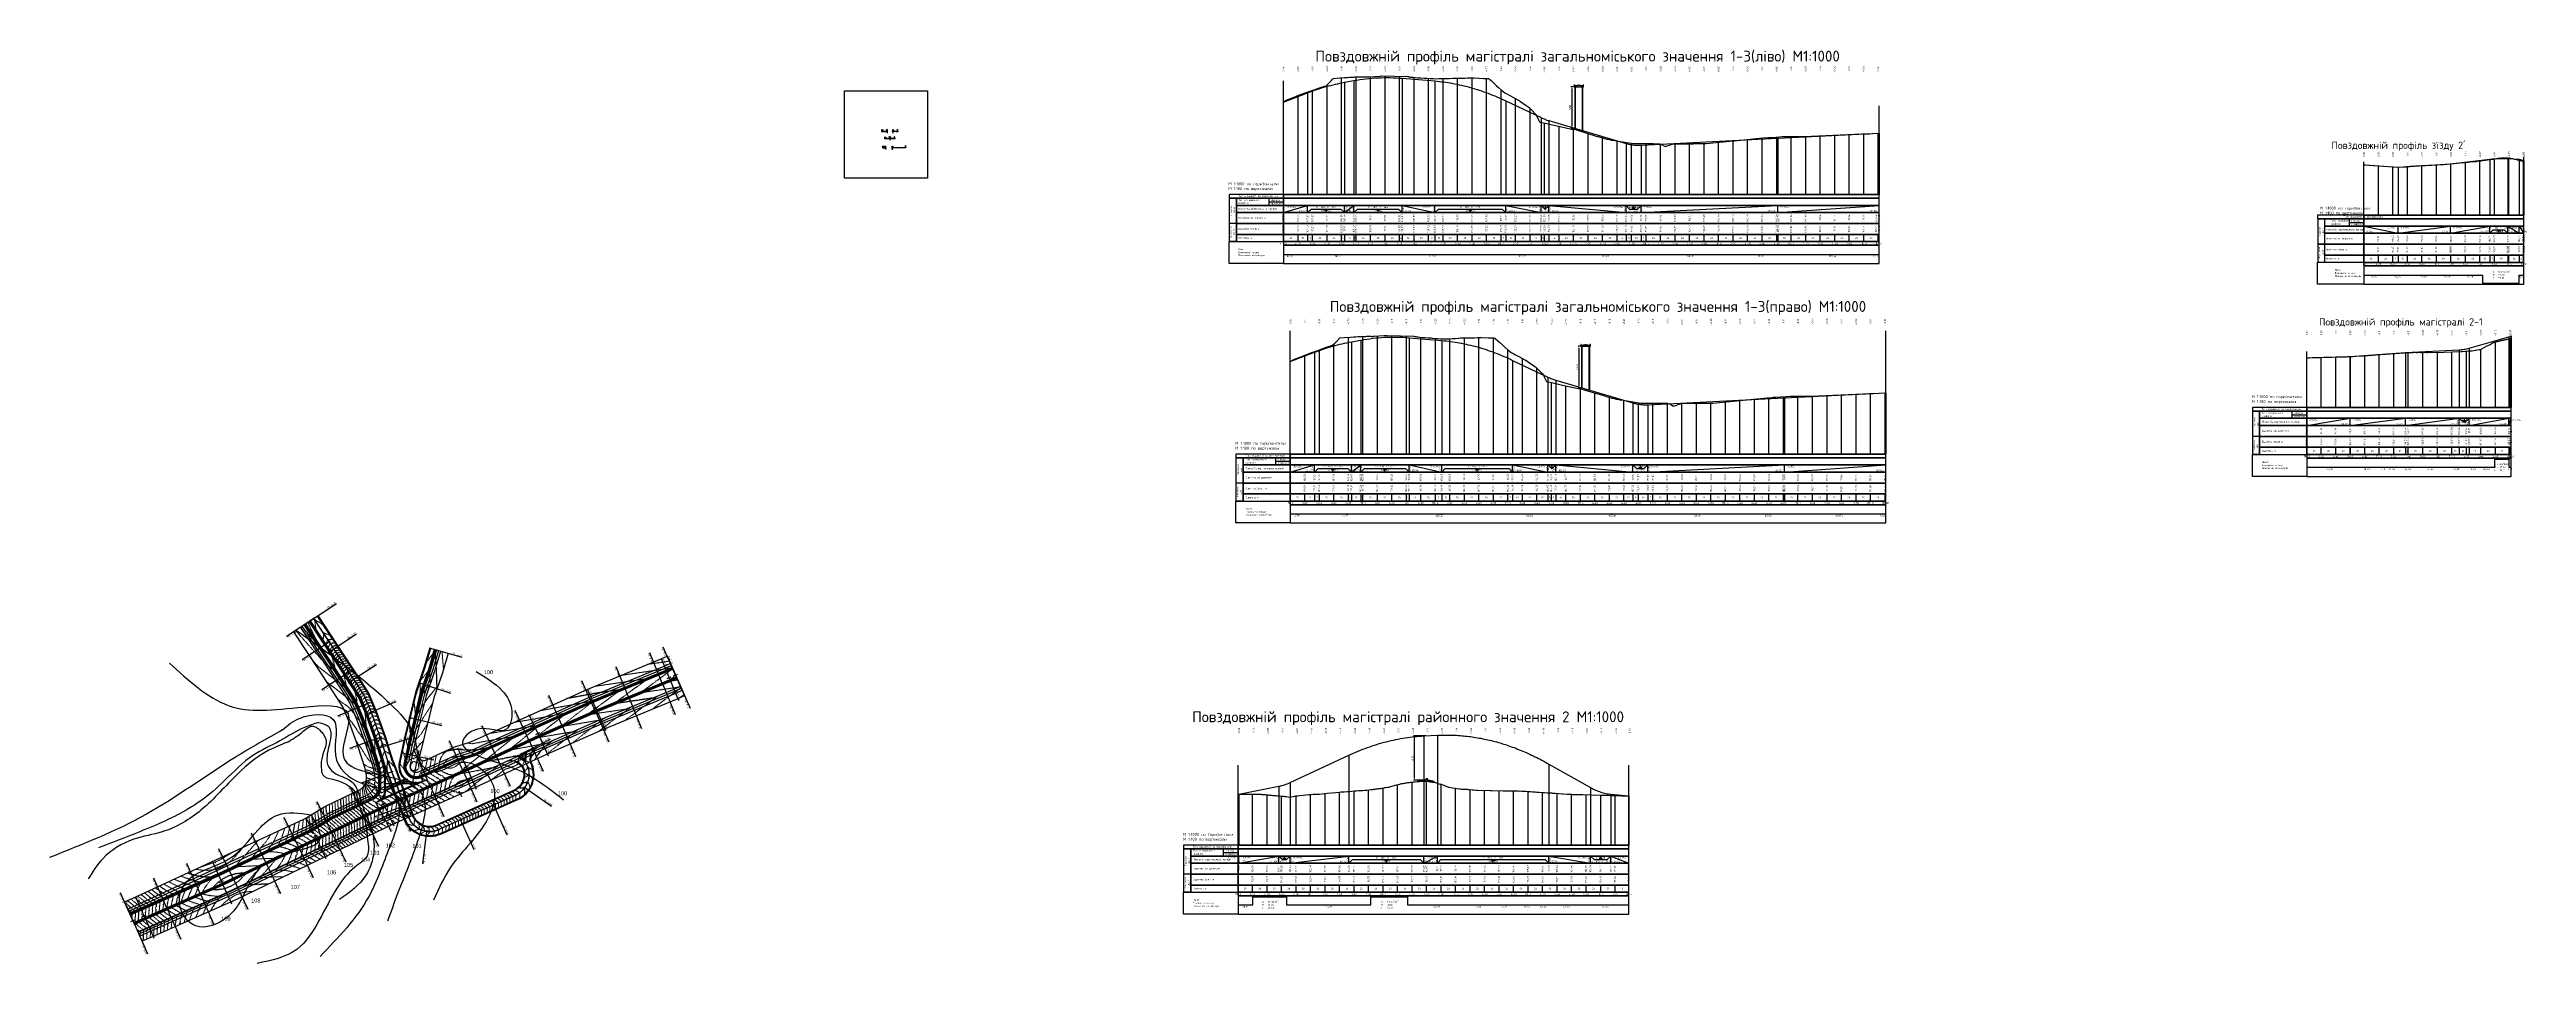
# Model space of a CAD drawing. Header units: metres. Extents: x 3746 to 7161, y 2134 to 3394.
import ezdxf

# ---------------------------------------------------------------- set-up
doc = ezdxf.new("R2010")
doc.units = ezdxf.units.M
for name, pattern in [('ACAD_ISO04W100', [30, 24, -3, 0, -3]), ('CENTER', [2, 1.25, -0.25, 0.25, -0.25]), ('DASHED', [0.75, 0.5, -0.25]), ('DASHED2', [0.375, 0.25, -0.125]), ('HIDDEN', [0.375, 0.25, -0.125])]:
    doc.linetypes.add(name, pattern=pattern)
for name, color, linetype in [('C-ROAD-ASSM', 40, 'Continuous'), ('C-ROAD-ASSM-BLIN', 1, 'Continuous'), ('C-ROAD-CORR', 5, 'Continuous'), ('C-ROAD-CORR-PATT', 150, 'Continuous'), ('C-ROAD-CURV', 5, 'Continuous'), ('C-ROAD-LINE', 1, 'Continuous'), ('C-ROAD-LINK', 150, 'Continuous'), ('C-ROAD-MARK', 212, 'Continuous'), ('C-ROAD-PROF', 92, 'Continuous'), ('C-ROAD-PROF-BAND', 9, 'Continuous'), ('C-ROAD-PROF-BAND-HGEOM', 150, 'Continuous'), ('C-ROAD-PROF-GRID', 150, 'Continuous'), ('C-ROAD-PROF-LABEL', 7, 'Continuous'), ('C-ROAD-PROF-LINE', 1, 'Continuous'), ('C-ROAD-TEXT', 11, 'Continuous'), ('C-TOPO-MAJR', 9, 'Continuous'), ('C-TOPO-MAJR-N', 92, 'Continuous'), ('C-TOPO-MINR', 8, 'Continuous'), ('C-TOPO-MINR-N', 7, 'Continuous'), ('вид_БП_2-C-ROAD-PROF-TEXT', 7, 'Continuous'), ('вид_есткада-C-ROAD-PROF-TEXT', 7, 'Continuous'), ('ГП_Вид.Профиля', 7, 'Continuous'), ('дорога', 7, 'Continuous'), ('Трасса съезд на бров.просп 3-C-ROAD-PROF-TEXT', 7, 'Continuous'), ('Трасса съезд на бров.просп-C-ROAD', 7, 'Continuous'), ('Трасса съезд на бров.просп-C-ROAD-TEXT', 11, 'Continuous'), ('Трасса съезд на будивельныкив 2-C-ROAD-PROF-TEXT', 7, 'Continuous'), ('Трасса съезд на будивельныкив-C-ROAD', 7, 'Continuous'), ('Трасса съезд на будивельныкив-C-ROAD-TEXT', 11, 'Continuous'), ('Трасса_Броварський проспект_1 1-C-ROAD-PROF-TEXT', 7, 'Continuous'), ('Трасса_Броварський проспект_1-C-ROAD-TEXT', 1, 'Continuous'), ('Трасса_Броварський проспект_2-C-ROAD-TEXT', 11, 'Continuous'), ('Трасса_естакада-C-ROAD-TEXT', 11, 'Continuous')]:
    doc.layers.add(name, color=color, linetype=linetype)
doc.layers.add('горизонталі', color=160, linetype='Continuous', lineweight=25)
doc.styles.get("Standard").update_dxf_attribs({"font": 'arial.ttf'})
doc.styles.add('СПДС', font='isocpeur.ttf')
doc.dimstyles.new('ISO-25', dxfattribs={"dimtxt": 2.5, "dimasz": 2.5, "dimexe": 1.25, "dimexo": 0.625, "dimtad": 1, "dimtxsty": 'Standard', "dimcen": 2.5, "dimadec": 0, "dimazin": 0, "dimtfac": 1, "dimtmove": 0, "dimatfit": 3, "dimfxl": 1, "dimarcsym": 0})
pattern_1 = [(90, (4904.16947, 3271.73031), (-0.15875, 0), [])]
pattern_2 = [(90, (4904.1695, 3271.6803), (-0.635, 0), [])]

# ---------------------------------------------------------------- blocks, each defined once
blk = doc.blocks.new('НачКонКруговой')
for points in [[(-1.5, 1.5), (1.5, 1.5)], [(0, 1.5), (0, 0)]]:
    blk.add_lwpolyline(points)
blk = doc.blocks.new('Профиль - Форма 5')
blk.add_line((-25, -20), (-25, -10))
for points in [[(-80, -10), (-5, -10), (-5, -5), (-80, -5)], [(-80, -70), (-70, -70), (-70, -10), (-80, -10)], [(-70, -20), (-5, -20), (-5, -10), (-70, -10)], [(-70, -30), (-5, -30), (-5, -20), (-70, -20)], [(-70, -45), (-5, -45), (-5, -30), (-70, -30)], [(-70, -60), (-5, -60), (-5, -45), (-70, -45)], [(-70, -70), (-5, -70), (-5, -60), (-70, -60)], [(-5, -100), (-80, -100), (-80, -70), (-5, -70)]]:
    blk.add_lwpolyline(points, close=True)
for points in [[(-25, -15), (-5, -15)], [(-70, -45), (-80, -45)], [(-70, -70), (-80, -70)]]:
    blk.add_lwpolyline(points)
at = {"style": 'СПДС'}
for s, p in [('Проектні ', (-75.9, -33.9)), ('дані', (-71.8, -30.1)), ('Фактичні', (-76.6, -64.6)), ('дані', (-72.3, -60.4))]:
    blk.add_text(s, height=2.5, rotation=90, dxfattribs=at).set_placement(p)
for s, p in [('Тип місцевості за зволоженням', (-67.1, -8.4)), ('Тип поперечного', (-67.1, -13.8)), ('профілю', (-67.1, -18)), ('Похил', (-67.1, -25.9)), (', ', (-58.1, -25.9)), ('‰', (-55.8, -25.9)), (', ', (-52.3, -25.9)), ('вертикальна крива', (-49.9, -25.9)), ('ліворуч', (-22.3, -13.8)), ('праворуч', (-22.3, -18.4)), (', ', (-19.2, -25.9)), ('м', (-16.8, -25.9)), ('Відмітка осі дороги', (-67.1, -38.4)), ('Відмітка землі', (-67.1, -53.5)), ('Відстань', (-67.1, -66)), (', ', (-53.1, -66)), ('м', (-50.7, -66)), (', ', (-42.8, -53.5)), ('м', (-40.4, -53.5)), (', ', (-34.6, -38.4)), ('м', (-32.3, -38.4)), ('Пікет', (-67.1, -81.7)), ('Елементи плану', (-67.1, -85.9)), ('Покажчик кілометрів', (-67.1, -90))]:
    blk.add_text(s, height=2.5, dxfattribs=at).set_placement(p)
blk = doc.blocks.new('AeccTickCircle')
blk.add_circle((0, 0), 1)
blk = doc.blocks.new('*D4')
at = {"color": 0, "lineweight": -2, "transparency": 16777216}
for p, q in [((5643.3, 2448.3), (5626.2, 2448.3)), ((5627.5, 2389.8), (5627.5, 2445.8)), ((5643.1, 2387.3), (5626.2, 2387.3))]:
    blk.add_line(p, q, dxfattribs=at)
at = {"color": 0, "transparency": 16777216}
for points in [[(5627.1, 2445.8), (5627.9, 2445.8), (5627.5, 2448.3)], [(5627.1, 2389.8), (5627.9, 2389.8), (5627.5, 2387.3)]]:
    blk.add_solid(points, dxfattribs=at)
at = {"layer": 'Defpoints', "color": 0, "transparency": 16777216}
for p in [(5627.5, 2448.3), (5643.9, 2448.3), (5643.7, 2387.3)]:
    blk.add_point(p, dxfattribs=at)
at = {"color": 0, "transparency": 16777216, "insert": (5625.3, 2417.8), "char_height": 2.5, "attachment_point": 5, "rotation": 90}
blk.add_mtext('6,00', dxfattribs=at)
blk = doc.blocks.new('*D5')
at = {"color": 0, "lineweight": -2, "transparency": 16777216}
for p, q in [((5847, 3343.1), (5843.2, 3343.1)), ((5844.4, 3340.6), (5844.4, 3288.5)), ((5847.1, 3286), (5843.2, 3286))]:
    blk.add_line(p, q, dxfattribs=at)
at = {"color": 0, "transparency": 16777216}
for points in [[(5844, 3340.6), (5844.9, 3340.6), (5844.4, 3343.1)], [(5844, 3288.5), (5844.9, 3288.5), (5844.4, 3286)]]:
    blk.add_solid(points, dxfattribs=at)
at = {"layer": 'Defpoints', "color": 0, "transparency": 16777216}
for p in [(5847.7, 3343.1), (5844.4, 3286), (5847.7, 3286)]:
    blk.add_point(p, dxfattribs=at)
at = {"color": 0, "transparency": 16777216, "insert": (5842.3, 3314.5), "char_height": 2.5, "attachment_point": 5, "rotation": 90}
blk.add_mtext('5,50', dxfattribs=at)
blk = doc.blocks.new('*D6')
at = {"color": 0, "lineweight": -2, "transparency": 16777216}
for p, q in [((5857.4, 2985.2), (5853.1, 2985.2)), ((5854.3, 2982.7), (5854.3, 2930.6)), ((5857.4, 2928.1), (5853.1, 2928.1))]:
    blk.add_line(p, q, dxfattribs=at)
at = {"color": 0, "transparency": 16777216}
for points in [[(5853.9, 2982.7), (5854.8, 2982.7), (5854.3, 2985.2)], [(5853.9, 2930.6), (5854.8, 2930.6), (5854.3, 2928.1)]]:
    blk.add_solid(points, dxfattribs=at)
at = {"layer": 'Defpoints', "color": 0, "transparency": 16777216}
for p in [(5858, 2985.2), (5854.3, 2928.1), (5858, 2928.1)]:
    blk.add_point(p, dxfattribs=at)
at = {"color": 0, "transparency": 16777216, "insert": (5852.2, 2956.6), "char_height": 2.5, "attachment_point": 5, "rotation": 90}
blk.add_mtext('5,50', dxfattribs=at)

msp = doc.modelspace()

# ---------------------------------------------------------------- hatches: boundary and pattern name
at = {"layer": 'C-ROAD-CORR-PATT', "linetype": 'Continuous', "lineweight": -3}
h = msp.add_hatch(dxfattribs=at)
h.set_pattern_fill('ANSI31', color=5, scale=0.05, angle=45, style=0)
h.set_pattern_definition([(90, (4900.35022, 3281.51104), (-0.15875, 0), [])])
h.paths.add_polyline_path([(4900.35, 3281.511), (4893.35, 3281.371), (4893.35, 3281.321), (4900.35, 3281.461)])
h = msp.add_hatch(dxfattribs=at)
h.set_pattern_fill('ANSI31', color=174, scale=0.2, angle=45, style=0)
h.set_pattern_definition([(90, (4900.3502, 3281.46104), (-0.635, 0), [])])
h.paths.add_polyline_path([(4900.35, 3281.461), (4893.35, 3281.321), (4893.35, 3281.321), (4900.35, 3281.461)])
h = msp.add_hatch(dxfattribs=at)
h.set_pattern_fill('AR-CONC', color=54, scale=0.003, style=0)
h.set_pattern_definition([(50, (4893.3502, 3281.32104), (0.546554, -0.047817), [0.05715, -0.62865]), (355, (4893.3502, 3281.32104), (-0.10573, 0.57317), [0.04572, -0.50292]), (100.4514, (4893.39577, 3281.31706), (0.440824, 0.525353), [0.04857, -0.53427]), (46.184, (4893.3502, 3281.47344), (0.81324, -0.12613), [0.085725, -0.942975]), (96.636, (4893.418, 3281.4629), (0.71221, 0.74228), [0.072855, -0.80141]), (351.184, (4893.3502, 3281.4734), (0.71221, 0.74228), [0.06858, -0.75438]), (21, (4893.4264, 3281.43534), (0.454843, -0.306796), [0.05715, -0.62865]), (326, (4893.4264, 3281.43534), (0.185406, 0.552564), [0.04572, -0.50292]), (71.4514, (4893.4643, 3281.4098), (0.64025, 0.24577), [0.04857, -0.53427]), (37.5, (4893.35022, 3281.32104), (0.009266, 0.253665), [0, -0.496824, 0, -0.51054, 0, -0.504825]), (7.5, (4893.35022, 3281.32104), (0.200459, 0.300542), [0, -0.291084, 0, -0.485394, 0, -0.192405]), (327.5, (4893.1803, 3281.32104), (0.406772, -0.017186), [0, -0.1905, 0, -0.59436, 0, -0.78867]), (317.5, (4893.1041, 3281.32104), (0.444388, 0.07628), [0, -0.24765, 0, -0.394716, 0, -0.56007])])
h.paths.add_polyline_path([(4893.35, 3281.321), (4900.35, 3281.461), (4900.35, 3281.461), (4893.35, 3281.321)])
h = msp.add_hatch(dxfattribs=at)
h.set_pattern_fill('ANSI31', color=5, scale=0.05, angle=45, style=0)
h.set_pattern_definition([(90, (4908.32187, 3281.67103), (-0.15875, 0), [])])
h.paths.add_polyline_path([(4908.322, 3281.671), (4915.322, 3281.531), (4915.322, 3281.481), (4908.322, 3281.621)])
h = msp.add_hatch(dxfattribs=at)
h.set_pattern_fill('ANSI31', color=174, scale=0.2, angle=45, style=0)
h.set_pattern_definition([(90, (4908.3219, 3281.62103), (-0.635, 0), [])])
h.paths.add_polyline_path([(4908.322, 3281.621), (4915.322, 3281.481), (4915.322, 3281.481), (4908.322, 3281.621)])
h = msp.add_hatch(dxfattribs=at)
h.set_pattern_fill('AR-CONC', color=54, scale=0.003, style=0)
h.set_pattern_definition([(50, (4915.32187, 3281.48103), (0.546554, -0.047817), [0.05715, -0.62865]), (355, (4915.3219, 3281.48103), (-0.10573, 0.57317), [0.04572, -0.50292]), (100.4514, (4915.3674, 3281.47705), (0.440824, 0.525353), [0.04857, -0.53427]), (46.184, (4915.3219, 3281.6334), (0.81324, -0.12613), [0.085725, -0.942975]), (96.636, (4915.38964, 3281.6229), (0.71221, 0.74228), [0.072855, -0.80141]), (351.184, (4915.3219, 3281.6334), (0.71221, 0.74228), [0.06858, -0.75438]), (21, (4915.39807, 3281.59533), (0.454843, -0.306796), [0.05715, -0.62865]), (326, (4915.3981, 3281.59533), (0.185406, 0.552564), [0.04572, -0.50292]), (71.4514, (4915.436, 3281.56977), (0.64025, 0.24577), [0.04857, -0.53427]), (37.5, (4915.32187, 3281.48103), (0.009266, 0.253665), [0, -0.496824, 0, -0.51054, 0, -0.504825]), (7.5, (4915.32187, 3281.48103), (0.200459, 0.300542), [0, -0.291084, 0, -0.485394, 0, -0.192405]), (327.5, (4915.15195, 3281.48103), (0.406772, -0.017186), [0, -0.1905, 0, -0.59436, 0, -0.78867]), (317.5, (4915.07575, 3281.48103), (0.444388, 0.07628), [0, -0.24765, 0, -0.394716, 0, -0.56007])])
h.paths.add_polyline_path([(4915.322, 3281.481), (4908.322, 3281.621), (4908.322, 3281.621), (4915.322, 3281.481)])
h = msp.add_hatch(dxfattribs=at)
h.set_pattern_fill('ANSI31', color=5, scale=0.05, angle=45, style=0)
h.set_pattern_definition([(90, (4898.22217, 3258.76596), (-0.15875, 0), [])])
h.paths.add_polyline_path([(4898.222, 3258.766), (4894.622, 3258.838), (4894.622, 3258.788), (4898.222, 3258.716)])
h = msp.add_hatch(dxfattribs=at)
h.set_pattern_fill('ANSI31', color=174, scale=0.2, angle=45, style=0)
h.set_pattern_definition([(90, (4898.2222, 3258.71596), (-0.635, 0), [])])
h.paths.add_polyline_path([(4898.222, 3258.716), (4894.622, 3258.788), (4894.622, 3258.788), (4898.222, 3258.716)])
h = msp.add_hatch(dxfattribs=at)
h.set_pattern_fill('AR-CONC', color=54, scale=0.003, style=0)
h.set_pattern_definition([(50, (4894.62217, 3258.78796), (0.546554, -0.04782), [0.05715, -0.62865]), (355, (4894.6222, 3258.78796), (-0.10573, 0.57317), [0.04572, -0.50292]), (100.451, (4894.6677, 3258.784), (0.44082, 0.52535), [0.04857, -0.53427]), (46.184, (4894.6222, 3258.94036), (0.81324, -0.12613), [0.08572, -0.94298]), (96.636, (4894.68994, 3258.92985), (0.71221, 0.74228), [0.07286, -0.8014]), (351.184, (4894.6222, 3258.9404), (0.71221, 0.74228), [0.06858, -0.75438]), (21, (4894.69837, 3258.90226), (0.454843, -0.306796), [0.05715, -0.62865]), (326, (4894.6984, 3258.90226), (0.18541, 0.55256), [0.04572, -0.50292]), (71.451, (4894.7363, 3258.8767), (0.64025, 0.24577), [0.04857, -0.53427]), (37.5, (4894.62217, 3258.78796), (0.009266, 0.253665), [0, -0.496824, 0, -0.51054, 0, -0.504825]), (7.5, (4894.62217, 3258.78796), (0.20046, 0.300542), [0, -0.291084, 0, -0.485394, 0, -0.192405]), (327.5, (4894.45225, 3258.78796), (0.406772, -0.017186), [0, -0.1905, 0, -0.59436, 0, -0.78867]), (317.5, (4894.37605, 3258.78796), (0.444388, 0.07628), [0, -0.24765, 0, -0.394716, 0, -0.56007])])
h.paths.add_polyline_path([(4894.622, 3258.788), (4898.222, 3258.716), (4898.222, 3258.716), (4894.622, 3258.788)])
h = msp.add_hatch(dxfattribs=at)
h.set_pattern_fill('ANSI31', color=5, scale=0.05, angle=45, style=0)
h.set_pattern_definition(pattern_1)
h.paths.add_polyline_path([(4904.169, 3271.73), (4897.169, 3271.59), (4897.169, 3271.54), (4904.169, 3271.68)])
h = msp.add_hatch(dxfattribs=at)
h.set_pattern_fill('ANSI31', color=174, scale=0.2, angle=45, style=0)
h.set_pattern_definition(pattern_2)
h.paths.add_polyline_path([(4904.169, 3271.68), (4897.169, 3271.54), (4897.169, 3271.54), (4904.169, 3271.68)])
h = msp.add_hatch(dxfattribs=at)
h.set_pattern_fill('AR-CONC', color=54, scale=0.003, style=0)
h.set_pattern_definition([(50, (4897.16947, 3271.5403), (0.546554, -0.047817), [0.05715, -0.62865]), (355, (4897.16947, 3271.5403), (-0.10573, 0.57317), [0.04572, -0.50292]), (100.4514, (4897.215, 3271.5363), (0.440824, 0.525353), [0.04857, -0.53427]), (46.184, (4897.1695, 3271.6927), (0.81324, -0.12613), [0.085725, -0.942975]), (96.636, (4897.23724, 3271.6822), (0.71221, 0.74228), [0.072855, -0.80141]), (351.184, (4897.1695, 3271.6927), (0.71221, 0.74228), [0.06858, -0.75438]), (21, (4897.24567, 3271.6546), (0.454843, -0.306796), [0.05715, -0.62865]), (326, (4897.24567, 3271.6546), (0.185406, 0.552564), [0.04572, -0.50292]), (71.4514, (4897.2836, 3271.62904), (0.64025, 0.24577), [0.04857, -0.53427]), (37.5, (4897.16947, 3271.54031), (0.009266, 0.253665), [0, -0.496824, 0, -0.51054, 0, -0.504825]), (7.5, (4897.16947, 3271.5403), (0.200459, 0.300542), [0, -0.291084, 0, -0.485394, 0, -0.192405]), (327.5, (4896.99955, 3271.5403), (0.406772, -0.017186), [0, -0.1905, 0, -0.59436, 0, -0.78867]), (317.5, (4896.92335, 3271.5403), (0.444388, 0.07628), [0, -0.24765, 0, -0.394716, 0, -0.56007])])
h.paths.add_polyline_path([(4897.169, 3271.54), (4904.169, 3271.68), (4904.169, 3271.68), (4897.169, 3271.54)])
h = msp.add_hatch(dxfattribs=at)
h.set_pattern_fill('ANSI31', color=5, scale=0.05, angle=45, style=0)
h.set_pattern_definition(pattern_1)
h.paths.add_polyline_path([(4904.169, 3271.73), (4911.169, 3271.59), (4911.169, 3271.54), (4904.169, 3271.68)])
h = msp.add_hatch(dxfattribs=at)
h.set_pattern_fill('ANSI31', color=174, scale=0.2, angle=45, style=0)
h.set_pattern_definition(pattern_2)
h.paths.add_polyline_path([(4904.169, 3271.68), (4911.169, 3271.54), (4911.169, 3271.54), (4904.169, 3271.68)])
h = msp.add_hatch(dxfattribs=at)
h.set_pattern_fill('AR-CONC', color=54, scale=0.003, style=0)
h.set_pattern_definition([(50, (4911.16947, 3271.5403), (0.546554, -0.047817), [0.05715, -0.62865]), (355, (4911.16947, 3271.5403), (-0.10573, 0.57317), [0.04572, -0.50292]), (100.4514, (4911.215, 3271.5363), (0.440824, 0.525353), [0.04857, -0.53427]), (46.184, (4911.1695, 3271.6927), (0.81324, -0.12613), [0.085725, -0.942975]), (96.636, (4911.23724, 3271.6822), (0.71221, 0.74228), [0.072855, -0.80141]), (351.184, (4911.1695, 3271.6927), (0.71221, 0.74228), [0.06858, -0.75438]), (21, (4911.24567, 3271.6546), (0.454843, -0.306796), [0.05715, -0.62865]), (326, (4911.24567, 3271.6546), (0.185406, 0.552564), [0.04572, -0.50292]), (71.4514, (4911.2836, 3271.62904), (0.64025, 0.24577), [0.04857, -0.53427]), (37.5, (4911.16947, 3271.54031), (0.009266, 0.253665), [0, -0.496824, 0, -0.51054, 0, -0.504825]), (7.5, (4911.16947, 3271.5403), (0.200459, 0.300542), [0, -0.291084, 0, -0.485394, 0, -0.192405]), (327.5, (4910.99955, 3271.5403), (0.406772, -0.017186), [0, -0.1905, 0, -0.59436, 0, -0.78867]), (317.5, (4910.92335, 3271.5403), (0.444388, 0.07628), [0, -0.24765, 0, -0.394716, 0, -0.56007])])
h.paths.add_polyline_path([(4911.169, 3271.54), (4904.169, 3271.68), (4904.169, 3271.68), (4911.169, 3271.54)])
h = msp.add_hatch(dxfattribs=at)
h.set_pattern_fill('ANSI31', color=5, scale=0.05, angle=45, style=0)
h.set_pattern_definition([(90, (4907.20442, 3258.74655), (-0.15875, 0), [])])
h.paths.add_polyline_path([(4907.204, 3258.747), (4926.204, 3259.127), (4926.204, 3259.077), (4907.204, 3258.697)])
h = msp.add_hatch(dxfattribs=at)
h.set_pattern_fill('ANSI31', color=174, scale=0.2, angle=45, style=0)
h.set_pattern_definition([(90, (4907.2044, 3258.69655), (-0.635, 0), [])])
h.paths.add_polyline_path([(4907.204, 3258.697), (4926.204, 3259.077), (4926.204, 3259.077), (4907.204, 3258.697)])
h = msp.add_hatch(dxfattribs=at)
h.set_pattern_fill('AR-CONC', color=54, scale=0.003, style=0)
h.set_pattern_definition([(50, (4926.2044, 3259.07655), (0.546554, -0.047817), [0.05715, -0.62865]), (355, (4926.2044, 3259.07655), (-0.10573, 0.57317), [0.04572, -0.502922]), (100.4514, (4926.24997, 3259.07257), (0.440824, 0.525353), [0.04857, -0.53427]), (46.184, (4926.2044, 3259.22895), (0.813237, -0.126127), [0.085725, -0.942975]), (96.6356, (4926.2722, 3259.21844), (0.712212, 0.74228), [0.072855, -0.801407]), (351.184, (4926.2044, 3259.22895), (0.712212, 0.74228), [0.06858, -0.75438]), (21, (4926.2806, 3259.19085), (0.454843, -0.306796), [0.05715, -0.62865]), (326, (4926.2806, 3259.19085), (0.185406, 0.552564), [0.04572, -0.50292]), (71.4514, (4926.3185, 3259.1653), (0.640249, 0.245768), [0.04857, -0.53427]), (37.5, (4926.20442, 3259.07655), (0.0092658, 0.2536651), [0, -0.496824, 0, -0.51054, 0, -0.504825]), (7.5, (4926.20442, 3259.07655), (0.200459, 0.3005417), [0, -0.291084, 0, -0.485394, 0, -0.192405]), (327.5, (4926.0345, 3259.07655), (0.4067718, -0.0171862), [0, -0.1905, 0, -0.59436, 0, -0.78867]), (317.5, (4925.9583, 3259.07655), (0.4443875, 0.0762795), [0, -0.24765, 0, -0.394716, 0, -0.56007])])
h.paths.add_polyline_path([(4926.204, 3259.077), (4907.204, 3258.697), (4907.204, 3258.697), (4926.204, 3259.077)])

# ---------------------------------------------------------------- linework, layer by layer
msp.add_line((6916.783, 3150.955), (6916.783, 3160.955))
for points in [[(4841.623, 3337.584), (4956.161, 3337.584), (4956.161, 3216.799), (4841.623, 3216.799)], [(6872.981, 3160.955), (6936.783, 3160.955), (6936.783, 3165.955), (6872.981, 3165.955)], [(6873.008, 3100.955), (6883.008, 3100.955), (6883.008, 3160.955), (6873.008, 3160.955)], [(6936.783, 3070.955), (6872.935, 3070.955), (6872.935, 3100.955), (6936.783, 3100.955)]]:
    msp.add_lwpolyline(points, close=True)
at = {"color": 5, "lineweight": 30}
for points in [[(5848.282, 3343.997), (5848.282, 3345.497), (5847.661, 3345.497), (5847.661, 3343.058), (5860.893, 3343.058), (5860.893, 3343.058), (5860.893, 3345.538), (5860.304, 3345.539), (5860.304, 3344.038)], [(5848.737, 3343.058), (5848.737, 3285.71)], [(5849.737, 3285.414), (5849.737, 3343.074)], [(5858.912, 3343.058), (5858.912, 3282.707)], [(5859.912, 3282.412), (5859.912, 3343.074)], [(5857.558, 2986.123), (5857.558, 2987.623), (5856.937, 2987.623), (5856.937, 2985.184), (5870.169, 2985.184), (5870.169, 2985.184), (5870.169, 2987.664), (5869.58, 2987.665), (5869.58, 2986.164)], [(5858.013, 2985.184), (5858.013, 2927.986)], [(5859.013, 2927.69), (5859.013, 2985.2)], [(5868.188, 2985.184), (5868.188, 2924.982)], [(5869.188, 2924.686), (5869.188, 2985.2)]]:
    msp.add_lwpolyline(points, dxfattribs=at)
for points in [[(6883.008, 3150.955), (6936.783, 3150.955), (6936.783, 3160.955), (6873.008, 3160.955)], [(6883.008, 3140.955), (6936.783, 3140.955), (6936.783, 3150.955), (6883.008, 3150.955)], [(6916.783, 3155.955), (6936.783, 3155.955)], [(6873.008, 3125.955), (6936.783, 3125.955), (6936.783, 3140.955), (6883.008, 3140.955)], [(6883.008, 3110.955), (6936.783, 3110.955), (6936.783, 3125.955), (6873.008, 3125.955)], [(6873.008, 3100.955), (6936.783, 3100.955), (6936.783, 3110.955), (6883.008, 3110.955)], [(4260.432, 2385.547), (4257.985, 2391.025)]]:
    msp.add_lwpolyline(points)
at = {"layer": 'C-ROAD-ASSM', "color": 2, "linetype": 'Continuous', "lineweight": -3}
for p, q in [((4893.35, 3281.371), (4893.35, 3283.871)), ((4893.35, 3283.871), (4894.85, 3283.038)), ((4894.85, 3283.038), (4893.35, 3282.204)), ((4900.35, 3284.011), (4898.85, 3283.178)), ((4898.85, 3283.178), (4900.35, 3282.344)), ((4900.35, 3281.511), (4900.35, 3284.011)), ((4908.322, 3281.671), (4908.322, 3284.171)), ((4908.322, 3284.171), (4909.822, 3283.338)), ((4909.822, 3283.338), (4908.322, 3282.504)), ((4915.322, 3284.031), (4913.822, 3283.198)), ((4913.822, 3283.198), (4915.322, 3282.364)), ((4915.322, 3281.531), (4915.322, 3284.031)), ((4894.622, 3258.838), (4894.622, 3261.338)), ((4894.622, 3261.338), (4896.122, 3260.505)), ((4896.122, 3260.505), (4894.622, 3259.671)), ((4898.222, 3261.266), (4896.722, 3260.433)), ((4896.722, 3260.433), (4898.222, 3259.599)), ((4897.169, 3271.59), (4897.169, 3274.09)), ((4897.169, 3274.09), (4898.669, 3273.257)), ((4898.669, 3273.257), (4897.169, 3272.424)), ((4898.222, 3258.766), (4898.222, 3261.266)), ((4904.169, 3274.23), (4902.669, 3273.397)), ((4902.669, 3273.397), (4904.169, 3272.564)), ((4904.169, 3271.73), (4904.169, 3274.23)), ((4904.169, 3274.23), (4905.669, 3273.397)), ((4905.669, 3273.397), (4904.169, 3272.564)), ((4907.204, 3258.747), (4907.204, 3261.247)), ((4907.204, 3261.247), (4908.704, 3260.413)), ((4908.704, 3260.413), (4907.204, 3259.58)), ((4911.169, 3274.09), (4909.669, 3273.257)), ((4909.669, 3273.257), (4911.169, 3272.424)), ((4911.169, 3271.59), (4911.169, 3274.09)), ((4926.204, 3261.627), (4924.704, 3260.793)), ((4924.704, 3260.793), (4926.204, 3259.96)), ((4926.204, 3259.127), (4926.204, 3261.627))]:
    msp.add_line(p, q, dxfattribs=at)
at = {"layer": 'C-ROAD-ASSM', "color": 40, "linetype": 'Continuous', "lineweight": -3}
for p, q in [((4899.85, 3281.511), (4900.85, 3281.511)), ((4900.35, 3281.011), (4900.35, 3282.011)), ((4907.822, 3281.671), (4908.822, 3281.671)), ((4908.322, 3281.171), (4908.322, 3282.171)), ((4897.722, 3258.766), (4898.722, 3258.766)), ((4898.222, 3258.266), (4898.222, 3259.266)), ((4903.669, 3271.73), (4904.669, 3271.73)), ((4904.169, 3271.23), (4904.169, 3272.23)), ((4906.704, 3258.747), (4907.704, 3258.747)), ((4907.204, 3258.247), (4907.204, 3259.247))]:
    msp.add_line(p, q, dxfattribs=at)
for points in [[(4900.1, 3281.261), (4900.1, 3281.761), (4900.6, 3281.761), (4900.6, 3281.261), (4900.1, 3281.261)], [(4908.072, 3281.421), (4908.072, 3281.921), (4908.572, 3281.921), (4908.572, 3281.421), (4908.072, 3281.421)], [(4897.972, 3258.516), (4897.972, 3259.016), (4898.472, 3259.016), (4898.472, 3258.516), (4897.972, 3258.516)], [(4903.919, 3271.48), (4903.919, 3271.98), (4904.419, 3271.98), (4904.419, 3271.48), (4903.919, 3271.48)], [(4906.954, 3258.497), (4906.954, 3258.997), (4907.454, 3258.997), (4907.454, 3258.497), (4906.954, 3258.497)]]:
    msp.add_lwpolyline(points, dxfattribs=at)
for centre in [(4900.35, 3281.511), (4908.322, 3281.671), (4898.222, 3258.766), (4904.169, 3271.73), (4907.204, 3258.747)]:
    msp.add_circle(centre, 0.25, dxfattribs=at)
at = {"layer": 'C-ROAD-ASSM-BLIN', "color": 1, "linetype": 'Continuous', "lineweight": -3}
for p, q in [((4900.35, 3284.011), (4900.35, 3279.011)), ((4908.322, 3284.171), (4908.322, 3279.171)), ((4898.222, 3261.266), (4898.222, 3256.266)), ((4904.169, 3274.23), (4904.169, 3269.23)), ((4907.204, 3261.247), (4907.204, 3256.247))]:
    msp.add_line(p, q, dxfattribs=at)
for centre in [(4900.35, 3281.511), (4908.322, 3281.671), (4898.222, 3258.766), (4904.169, 3271.73), (4907.204, 3258.747)]:
    msp.add_circle(centre, 0.25, dxfattribs=at)
at = {"layer": 'C-ROAD-CORR', "color": 7, "linetype": 'Continuous', "lineweight": -3}
for p, q in [((4900.35, 3281.511), (4893.35, 3281.371)), ((4893.35, 3281.321), (4900.35, 3281.461)), ((4900.35, 3281.461), (4893.35, 3281.321)), ((4893.35, 3281.371), (4893.35, 3281.321)), ((4900.35, 3281.461), (4900.35, 3281.511)), ((4908.322, 3281.671), (4915.322, 3281.531)), ((4908.322, 3281.621), (4908.322, 3281.671)), ((4908.322, 3281.621), (4915.322, 3281.481)), ((4908.322, 3281.621), (4915.322, 3281.481)), ((4915.322, 3281.531), (4915.322, 3281.481)), ((4898.222, 3258.766), (4894.622, 3258.838)), ((4894.622, 3258.838), (4894.622, 3258.788)), ((4894.622, 3258.788), (4898.222, 3258.716)), ((4898.222, 3258.716), (4894.622, 3258.788)), ((4904.169, 3271.73), (4897.169, 3271.59)), ((4897.169, 3271.54), (4904.169, 3271.68)), ((4904.169, 3271.68), (4897.169, 3271.54)), ((4897.169, 3271.59), (4897.169, 3271.54)), ((4898.222, 3258.716), (4898.222, 3258.766)), ((4904.169, 3271.73), (4911.169, 3271.59)), ((4904.169, 3271.68), (4904.169, 3271.73)), ((4904.169, 3271.68), (4904.169, 3271.73)), ((4904.169, 3271.68), (4911.169, 3271.54)), ((4904.169, 3271.68), (4911.169, 3271.54)), ((4907.204, 3258.747), (4926.204, 3259.127)), ((4907.204, 3258.697), (4926.204, 3259.077)), ((4907.204, 3258.697), (4926.204, 3259.077)), ((4907.204, 3258.697), (4907.204, 3258.747)), ((4911.169, 3271.59), (4911.169, 3271.54)), ((4926.204, 3259.127), (4926.204, 3259.077))]:
    msp.add_line(p, q, dxfattribs=at)
at = {"layer": 'C-ROAD-CORR', "color": 54, "linetype": 'Continuous', "lineweight": -3}
for p, q in [((4893.35, 3281.321), (4900.35, 3281.461)), ((4900.35, 3281.461), (4893.35, 3281.321)), ((4915.322, 3281.481), (4908.322, 3281.621)), ((4908.322, 3281.621), (4915.322, 3281.481)), ((4894.622, 3258.788), (4898.222, 3258.716)), ((4898.222, 3258.716), (4894.622, 3258.788)), ((4897.169, 3271.54), (4904.169, 3271.68)), ((4904.169, 3271.68), (4897.169, 3271.54)), ((4911.169, 3271.54), (4904.169, 3271.68)), ((4904.169, 3271.68), (4911.169, 3271.54)), ((4926.204, 3259.077), (4907.204, 3258.697)), ((4907.204, 3258.697), (4926.204, 3259.077))]:
    msp.add_line(p, q, dxfattribs=at)
at = {"layer": 'C-ROAD-CORR', "color": 5, "linetype": 'Continuous', "lineweight": -3}
msp.add_polyline3d([(4276.565, 2567.48, 99.837), (4275.157, 2562.683, 99.799), (4273.748, 2557.885, 99.761), (4272.339, 2553.088, 99.723), (4270.931, 2548.29, 99.685), (4269.522, 2543.493, 99.647), (4268.891, 2541.343, 99.63), (4267.916, 2538.479, 99.61), (4266.296, 2533.748, 99.572), (4264.677, 2529.018, 99.534), (4263.057, 2524.288, 99.496), (4262.376, 2522.3, 99.48), (4261.437, 2519.557, 99.5), (4259.817, 2514.827, 99.534), (4258.197, 2510.097, 99.568), (4256.765, 2505.917, 99.599), (4256.701, 2505.656, 99.6), (4256.755, 2505.873, 99.603), (4255.564, 2501.017, 99.637), (4254.373, 2496.161, 99.671), (4253.182, 2491.305, 99.705), (4251.991, 2486.449, 99.739), (4250.8, 2481.593, 99.774), (4249.609, 2476.737, 99.808), (4248.418, 2471.881, 99.842), (4248.109, 2470.622, 99.851), (4248.108, 2470.619, 99.851), (4248.107, 2470.616, 99.851), (4248.107, 2470.613, 99.851), (4248.106, 2470.61, 99.851), (4248.105, 2470.607, 99.851), (4247.237, 2467.035, 99.876), (4246.056, 2462.176, 99.911), (4244.874, 2457.318, 99.945), (4244.653, 2456.409, 99.951), (4244.653, 2456.407, 99.951), (4243.833, 2453.034, 99.975), (4243.693, 2452.459, 99.982), (4242.512, 2447.601, 100.039), (4241.641, 2444.02, 100.081), (4241.623, 2443.935, 100.082), (4241.404, 2442.904, 100.096), (4241.184, 2441.87, 100.108), (4241.053, 2441.255, 100.116), (4240.935, 2440.698, 100.122), (4240.364, 2438.013, 100.154), (4239.323, 2433.122, 100.211), (4238.692, 2430.151, 100.246), (4238.587, 2429.659, 100.252), (4238.473, 2429.122, 100.258), (4238.283, 2428.232, 100.268), (4237.243, 2423.341, 100.326), (4236.203, 2418.451, 100.383), (4235.163, 2413.56, 100.44), (4234.423, 2410.084, 100.481), (4234.234, 2409.032, 100.497), (4234.094, 2405.346, 100.555), (4234.458, 2402.853, 100.594), (4234.752, 2401.717, 100.611), (4236.178, 2398.315, 100.655), (4238.303, 2395.301, 100.682), (4240.36, 2393.33, 100.691), (4241.029, 2392.816, 100.692), (4241.392, 2392.558, 100.692), (4244.226, 2390.977, 100.686), (4246.687, 2390.117, 100.671), (4247.745, 2389.872, 100.664), (4251.419, 2389.551, 100.637), (4255.076, 2390.03, 100.611), (4257.985, 2391.025, 100.589), (4258.748, 2391.366, 100.564), (4263.313, 2393.405, 100.417), (4263.827, 2393.635, 100.4)], dxfattribs=at)
at = {"layer": 'C-ROAD-CORR', "color": 7, "linetype": 'HIDDEN', "lineweight": -3}
msp.add_polyline3d([(4276.565, 2567.48, 99.787), (4275.157, 2562.683, 99.749), (4273.748, 2557.885, 99.711), (4272.339, 2553.088, 99.673), (4270.931, 2548.29, 99.635), (4269.522, 2543.493, 99.597), (4268.891, 2541.343, 99.58), (4267.916, 2538.479, 99.56), (4266.296, 2533.748, 99.522), (4264.677, 2529.018, 99.484), (4263.057, 2524.288, 99.446), (4262.376, 2522.3, 99.43), (4261.437, 2519.557, 99.45), (4259.817, 2514.827, 99.484), (4258.197, 2510.097, 99.518), (4256.765, 2505.917, 99.549), (4256.701, 2505.656, 99.55), (4256.755, 2505.873, 99.553), (4255.564, 2501.017, 99.587), (4254.373, 2496.161, 99.621), (4253.182, 2491.305, 99.655), (4251.991, 2486.449, 99.689), (4250.8, 2481.593, 99.724), (4249.609, 2476.737, 99.758), (4248.418, 2471.881, 99.792), (4248.109, 2470.622, 99.801), (4248.108, 2470.619, 99.801), (4248.107, 2470.616, 99.801), (4248.107, 2470.613, 99.801), (4248.106, 2470.61, 99.801), (4248.105, 2470.607, 99.801), (4247.237, 2467.035, 99.826), (4246.056, 2462.176, 99.861), (4244.874, 2457.318, 99.895), (4244.653, 2456.409, 99.901), (4244.653, 2456.407, 99.901), (4243.833, 2453.034, 99.925), (4243.693, 2452.459, 99.932), (4242.512, 2447.601, 99.989), (4241.641, 2444.02, 100.031), (4241.623, 2443.935, 100.032), (4241.404, 2442.904, 100.046), (4241.184, 2441.87, 100.058), (4241.053, 2441.255, 100.066), (4240.935, 2440.698, 100.072), (4240.364, 2438.013, 100.104), (4239.323, 2433.122, 100.161), (4238.692, 2430.151, 100.196), (4238.587, 2429.659, 100.202), (4238.473, 2429.122, 100.208), (4238.283, 2428.232, 100.218), (4237.243, 2423.341, 100.276), (4236.203, 2418.451, 100.333), (4235.163, 2413.56, 100.39), (4234.423, 2410.084, 100.431), (4234.234, 2409.032, 100.447), (4234.094, 2405.346, 100.505), (4234.458, 2402.853, 100.544), (4234.752, 2401.717, 100.561), (4236.178, 2398.315, 100.605), (4238.303, 2395.301, 100.632), (4240.36, 2393.33, 100.641), (4241.029, 2392.816, 100.642), (4241.392, 2392.558, 100.642), (4244.226, 2390.977, 100.636), (4246.687, 2390.117, 100.621), (4247.745, 2389.872, 100.614), (4251.419, 2389.551, 100.587), (4255.076, 2390.03, 100.561), (4257.985, 2391.025, 100.539), (4258.748, 2391.366, 100.514), (4263.313, 2393.405, 100.367), (4263.827, 2393.635, 100.35)], dxfattribs=at)
at = {"layer": 'C-ROAD-CURV', "color": 7, "linetype": 'CENTER', "lineweight": 30, "flags": 128}
for points in [[(4228.555, 2411.332, 0.61326472), (4260.432, 2385.547)], [(4404.827, 2405.568, -0.39232901), (4388.301, 2366.689)], [(4207.891, 2372.924, -0.2886609), (4198.23, 2357.596)], [(4282.244, 2318.985, -0.43372627), (4240.522, 2336.545)]]:
    msp.add_lwpolyline(points, format="xyb", dxfattribs=at)
at = {"layer": 'C-ROAD-LINE', "color": 7, "linetype": 'CENTER', "lineweight": 30, "flags": 128}
for points in [[(4103.506, 2605.762), (4138.554, 2552.945), (4159.232, 2521.032), (4163.093, 2515.073), (4172.656, 2500.19), (4182.553, 2476.59), (4195.162, 2441.353), (4205.226, 2409.713), (4207.898, 2397.016), (4207.891, 2372.924)], [(4240.522, 2336.545), (4212.521, 2412.326), (4202.508, 2443.828), (4189.783, 2479.391), (4179.544, 2503.805), (4169.608, 2519.27), (4145.038, 2557.189), (4109.967, 2610.041)], [(4270.808, 2569.17), (4263.134, 2543.033), (4251.002, 2507.607), (4242.278, 2472.036), (4235.791, 2445.353), (4228.555, 2411.332)], [(3861.778, 2190.581), (3877.125, 2197.38), (3983.856, 2244.663), (4113.179, 2306.91), (4207.199, 2351.911), (4321.341, 2402.898), (4420.202, 2448.778), (4499.902, 2483.765), (4601.194, 2525.515), (4609.818, 2529.335)], [(3862.588, 2188.753), (3877.935, 2195.552), (3984.695, 2242.847), (4114.046, 2305.108), (4208.039, 2350.095), (4322.17, 2401.077), (4421.044, 2446.964), (4500.685, 2481.925), (4601.98, 2523.676), (4610.628, 2527.507)], [(4395.89, 2423.647), (4404.827, 2405.568)], [(4388.301, 2366.689), (4282.244, 2318.985)]]:
    msp.add_lwpolyline(points, dxfattribs=at)
at = {"layer": 'C-ROAD-LINE', "color": 1, "linetype": 'CENTER', "lineweight": 30, "flags": 128}
for points in [[(4198.23, 2357.596), (4195.433, 2356.1)], [(4260.432, 2385.547), (4266.274, 2388.156)]]:
    msp.add_lwpolyline(points, dxfattribs=at)
at = {"layer": 'C-ROAD-LINK', "color": 150, "linetype": 'Continuous', "lineweight": -3}
for p, q in [((4893.35, 3281.371), (4900.35, 3281.511)), ((4893.35, 3281.321), (4900.35, 3281.461)), ((4893.35, 3281.321), (4900.35, 3281.461)), ((4893.35, 3281.371), (4893.35, 3281.321)), ((4900.35, 3281.461), (4900.35, 3281.511)), ((4908.322, 3281.671), (4915.322, 3281.531)), ((4908.322, 3281.621), (4908.322, 3281.671)), ((4908.322, 3281.621), (4915.322, 3281.481)), ((4908.322, 3281.621), (4915.322, 3281.481)), ((4915.322, 3281.531), (4915.322, 3281.481)), ((4894.622, 3258.838), (4898.222, 3258.766)), ((4894.622, 3258.838), (4894.622, 3258.788)), ((4894.622, 3258.788), (4898.222, 3258.716)), ((4894.622, 3258.788), (4898.222, 3258.716)), ((4897.169, 3271.59), (4904.169, 3271.73)), ((4897.169, 3271.54), (4904.169, 3271.68)), ((4897.169, 3271.54), (4904.169, 3271.68)), ((4897.169, 3271.59), (4897.169, 3271.54)), ((4898.222, 3258.716), (4898.222, 3258.766)), ((4904.169, 3271.73), (4911.169, 3271.59)), ((4904.169, 3271.68), (4904.169, 3271.73)), ((4904.169, 3271.68), (4904.169, 3271.73)), ((4904.169, 3271.68), (4911.169, 3271.54)), ((4904.169, 3271.68), (4911.169, 3271.54)), ((4907.204, 3258.747), (4926.204, 3259.127)), ((4907.204, 3258.697), (4926.204, 3259.077)), ((4907.204, 3258.697), (4926.204, 3259.077)), ((4907.204, 3258.697), (4907.204, 3258.747)), ((4911.169, 3271.59), (4911.169, 3271.54)), ((4926.204, 3259.127), (4926.204, 3259.077))]:
    msp.add_line(p, q, dxfattribs=at)
at = {"layer": 'C-ROAD-MARK', "color": 212, "linetype": 'Continuous', "lineweight": -3}
for centre in [(4893.35, 3281.371), (4893.35, 3281.321), (4900.35, 3281.511), (4900.35, 3281.461), (4908.322, 3281.671), (4908.322, 3281.621), (4915.322, 3281.531), (4915.322, 3281.481), (4894.622, 3258.838), (4894.622, 3258.788), (4897.169, 3271.59), (4897.169, 3271.54), (4898.222, 3258.766), (4898.222, 3258.716), (4904.169, 3271.73), (4904.169, 3271.73), (4904.169, 3271.68), (4904.169, 3271.68), (4907.204, 3258.747), (4907.204, 3258.697), (4911.169, 3271.59), (4911.169, 3271.54), (4926.204, 3259.127), (4926.204, 3259.077)]:
    msp.add_circle(centre, 0.125, dxfattribs=at)
at = {"layer": 'C-ROAD-PROF', "color": 92, "linetype": 'Continuous', "lineweight": -3}
for p, q in [((5447.028, 3194.459), (5447.028, 3351.205)), ((6936.783, 3165.955), (6936.783, 3239.321)), ((5456.43, 2836.686), (5456.43, 3006.686)), ((6857.988, 2900.958), (6857.988, 2977.931)), ((5384.348, 2297.598), (5384.348, 2407.598))]:
    msp.add_line(p, q, dxfattribs=at)
at = {"layer": 'C-ROAD-PROF', "color": 7, "linetype": 'Continuous', "lineweight": -3, "ltscale": 2, "flags": 128}
for points in [[(5447.028, 3321.772), (5450.83, 3324.459), (5463.813, 3329.479), (5466.973, 3330.7), (5476.671, 3334.459), (5489.132, 3338.903), (5496.572, 3341.39), (5500.56, 3342.776), (5505.777, 3344.459), (5507.58, 3346.21), (5513.004, 3351.66), (5514.734, 3353.379), (5515.15, 3353.791), (5515.87, 3354.459), (5524.801, 3355.12), (5531.005, 3355.579), (5535.179, 3355.856), (5538.281, 3356.062), (5540.664, 3356.196), (5542.63, 3356.306), (5544.259, 3356.377), (5545.701, 3356.439), (5546.993, 3356.477), (5548.193, 3356.512), (5549.75, 3356.531), (5551.245, 3356.549), (5552.681, 3356.567), (5553.835, 3356.567), (5554.989, 3356.567), (5556.144, 3356.566), (5557.3, 3356.566), (5558.495, 3356.564), (5559.696, 3356.561), (5560.904, 3356.559), (5562.119, 3356.556), (5563.183, 3356.563), (5564.231, 3356.57), (5565.263, 3356.576), (5580.549, 3357.762), (5581.928, 3357.861), (5618.538, 3356.935), (5619.247, 3356.831), (5620.061, 3356.71), (5621.005, 3356.571), (5622.112, 3356.407), (5623.853, 3356.212), (5625.961, 3355.975), (5628.563, 3355.684), (5632.017, 3355.444), (5636.122, 3355.16), (5641.082, 3354.816), (5645.093, 3354.694), (5649.382, 3354.564), (5652.808, 3354.459), (5653.762, 3354.393), (5653.781, 3354.392), (5657.574, 3354.131), (5657.669, 3354.127), (5661.809, 3354.286), (5661.86, 3354.284), (5666.091, 3354.45), (5666.093, 3354.45), (5666.095, 3354.45), (5666.329, 3354.459), (5670.833, 3354.506), (5675.453, 3354.553), (5680.663, 3354.672), (5685.465, 3354.781), (5689.905, 3354.882), (5694.022, 3354.975), (5697.578, 3355.047), (5700.934, 3355.115), (5704.106, 3355.179), (5707.11, 3355.24), (5709.724, 3355.252), (5722.584, 3354.459), (5724.072, 3354.459), (5724.865, 3354.459), (5726.153, 3354.459), (5726.999, 3354.459), (5729.454, 3354.459), (5729.876, 3354.459), (5730.969, 3353.596), (5731.448, 3353.164), (5733.136, 3351.592), (5737.652, 3347.28), (5740.707, 3344.459), (5743.592, 3341.897), (5747.523, 3338.49), (5749.718, 3336.554), (5752.14, 3334.459), (5755.784, 3332.565), (5759.169, 3330.753), (5763.968, 3328.21), (5766.013, 3327.118), (5770.942, 3324.459), (5773.696, 3322.553), (5777.059, 3320.293), (5781.736, 3317.109), (5785.744, 3314.459), (5789.084, 3311.315), (5795.57, 3304.459), (5798.701, 3297.529), (5800.079, 3294.459), (5801.123, 3294.207), (5807.623, 3292.781), (5828.307, 3288.191), (5843.905, 3284.73), (5844.277, 3284.712), (5845.112, 3284.66), (5846.437, 3284.541), (5846.987, 3284.521), (5847.491, 3284.48), (5847.535, 3284.475), (5848.024, 3284.46), (5848.047, 3284.459), (5879.682, 3274.619), (5880.214, 3274.461), (5880.223, 3274.459), (5887.123, 3272.427), (5888.467, 3272.25), (5893.05, 3270.79), (5895.459, 3270.51), (5899.041, 3269.495), (5901.479, 3269.421), (5903.845, 3268.686), (5906.674, 3268.611), (5908.658, 3268.07), (5929.67, 3264.566), (5930.366, 3264.565), (5933.472, 3264.566), (5934.186, 3264.561), (5934.918, 3264.559), (5936.509, 3264.558), (5939.398, 3264.559), (5940.228, 3264.553), (5941.921, 3264.554), (5946.228, 3264.559), (5949.3, 3264.566), (5953.195, 3264.576), (5953.319, 3264.574), (5953.698, 3264.57), (5955.902, 3264.557), (5956.093, 3264.555), (5956.707, 3264.549), (5961.6, 3264.491), (5965.059, 3264.462), (5965.612, 3264.459), (5966.073, 3264.347), (5967.295, 3263.815), (5968.223, 3263.411), (5973.287, 3260.459), (5982.964, 3264.052), (5983.858, 3264.349), (5984.193, 3264.459), (5985.914, 3264.463), (5986.046, 3264.463), (5986.23, 3264.463), (5990.948, 3264.473), (5991.453, 3264.474), (5992.149, 3264.476), (5995.864, 3264.484), (5996.886, 3264.488), (5999.618, 3264.494), (6000.973, 3264.498), (6002.398, 3264.503), (6004.42, 3264.508), (6006.292, 3264.515), (6007.859, 3264.519), (6009.488, 3264.522), (6011.663, 3264.531), (6012.602, 3264.533), (6014.851, 3264.543), (6015.29, 3264.544), (6017.572, 3264.554), (6017.634, 3264.554), (6019.504, 3264.556), (6020.56, 3264.561), (6021.62, 3264.56), (6023.488, 3264.557), (6025.075, 3264.555), (6026.754, 3264.563), (6027.14, 3264.564), (6028.718, 3264.561), (6029.789, 3264.559), (6062.308, 3267.814), (6068.388, 3268.424), (6108.096, 3272.354), (6114.966, 3272.915), (6116.251, 3273.006), (6117.393, 3273.087), (6118.413, 3273.16), (6119.331, 3273.225), (6126.615, 3273.701), (6134.736, 3274.232), (6136.894, 3274.454), (6136.953, 3274.454), (6137.017, 3274.454), (6137.087, 3274.454), (6138.961, 3274.459), (6139.322, 3274.459), (6140.171, 3274.459), (6140.343, 3274.459), (6143.111, 3274.459), (6143.318, 3274.459), (6145.909, 3274.459), (6146.222, 3274.459), (6146.552, 3274.459), (6149.151, 3274.459), (6149.349, 3274.459), (6149.572, 3274.459), (6152.087, 3274.459), (6152.581, 3274.459), (6153.168, 3274.459), (6155.372, 3274.459), (6157.454, 3274.459), (6158.184, 3274.459), (6160.26, 3274.459), (6161.012, 3274.459), (6161.692, 3274.459), (6164.212, 3274.459), (6164.95, 3274.459), (6244.475, 3277.864), (6247.839, 3277.977), (6250.41, 3278.076), (6252.511, 3278.157), (6254.061, 3278.231), (6255.351, 3278.292), (6258.908, 3278.49), (6267.407, 3278.959), (6268.34, 3278.959)], [(6936.783, 3235.523), (6939.066, 3235.363), (6944.846, 3234.959), (6964.023, 3233.496), (6983.884, 3231.955), (6994.071, 3232.748), (6994.335, 3232.772), (6994.616, 3232.798), (6994.952, 3232.825), (6995.311, 3232.855), (6995.694, 3232.886), (6996.105, 3232.919), (6996.547, 3232.955), (6997.023, 3232.994), (6997.538, 3233.036), (6998.146, 3233.08), (6998.806, 3233.129), (6999.526, 3233.182), (7000.313, 3233.24), (7001.179, 3233.303), (7001.469, 3233.324), (7002.124, 3233.371), (7003.162, 3233.444), (7004.246, 3233.513), (7005.435, 3233.59), (7006.746, 3233.674), (7008.2, 3233.767), (7009.82, 3233.87), (7011.637, 3233.987), (7013.689, 3234.118), (7016.025, 3234.268), (7018.828, 3234.434), (7022.064, 3234.625), (7025.841, 3234.849), (7030.308, 3235.113), (7035.655, 3235.39), (7038.094, 3235.517), (7042.022, 3235.72), (7046.561, 3235.955), (7050.7, 3236.353), (7051.229, 3236.423), (7061.153, 3237.386), (7065.554, 3237.8), (7069.066, 3238.12), (7075.221, 3238.628), (7080.645, 3239.051), (7083.231, 3239.475), (7087.826, 3239.823), (7091.971, 3240.109), (7095.054, 3240.696), (7098.535, 3240.944), (7100.337, 3241.317), (7101.669, 3241.593), (7102.151, 3241.693), (7103.001, 3241.744), (7104.333, 3241.808), (7104.569, 3241.817), (7105.664, 3242.047), (7106.996, 3242.322), (7107.856, 3242.495), (7108.328, 3242.501), (7109.478, 3242.499), (7109.66, 3242.539), (7110.992, 3242.819), (7112.324, 3243.09), (7112.632, 3243.151), (7113.656, 3243.128), (7113.817, 3243.122), (7114.987, 3243.364), (7116.319, 3243.626), (7116.989, 3243.75), (7117.651, 3243.703), (7117.873, 3243.683), (7118.983, 3243.899), (7120.315, 3244.141), (7121.147, 3244.28), (7121.647, 3244.364), (7122.979, 3244.568), (7124.31, 3244.753), (7124.833, 3244.817), (7125.276, 3244.767), (7125.642, 3244.725), (7125.761, 3244.71), (7126.974, 3244.804), (7128.306, 3244.882), (7128.714, 3244.898), (7129.638, 3244.934), (7130.97, 3244.962), (7131.84, 3244.963), (7132.302, 3244.964), (7133.633, 3244.941), (7134.965, 3244.892), (7135.066, 3244.886), (7135.559, 3244.811), (7136.297, 3244.733), (7137.629, 3244.566), (7138.961, 3244.376), (7140.162, 3244.184), (7140.293, 3244.157), (7141.08, 3243.983), (7141.625, 3243.885), (7142.956, 3243.623), (7144.288, 3243.34), (7145.62, 3243.036), (7145.727, 3243.01), (7146.952, 3242.786), (7147.675, 3242.641), (7148.284, 3242.462), (7149.616, 3242.06), (7150.948, 3241.647), (7152.023, 3241.309), (7155.984, 3240.425)], [(5456.43, 2964.09), (5458.837, 2965.742), (5459.625, 2966.282), (5460.196, 2966.686), (5461.952, 2967.365), (5473.215, 2971.695), (5486.198, 2976.686), (5494.171, 2979.634), (5503.523, 2982.872), (5509.019, 2984.832), (5514.566, 2986.686), (5517.645, 2989.695), (5520.417, 2992.387), (5524.697, 2996.686), (5530.456, 2997.14), (5538.855, 2997.761), (5543.96, 2998.139), (5547.393, 2998.367), (5549.945, 2998.536), (5551.906, 2998.646), (5553.523, 2998.737), (5554.864, 2998.795), (5556.05, 2998.847), (5557.114, 2998.878), (5558.101, 2998.907), (5559.381, 2998.922), (5560.611, 2998.937), (5561.793, 2998.952), (5562.742, 2998.952), (5563.692, 2998.952), (5564.642, 2998.951), (5565.593, 2998.951), (5566.576, 2998.949), (5567.565, 2998.947), (5568.558, 2998.945), (5569.558, 2998.943), (5570.433, 2998.949), (5571.295, 2998.954), (5572.145, 2998.96), (5585.758, 3000.015), (5589.982, 2999.893), (5626.714, 2998.964), (5627.515, 2998.846), (5628.434, 2998.71), (5629.5, 2998.552), (5630.751, 2998.367), (5632.719, 2998.147), (5635.099, 2997.88), (5638.039, 2997.55), (5641.94, 2997.28), (5646.578, 2996.959), (5650.509, 2996.686), (5651.898, 2996.445), (5655.646, 2996.188), (5655.777, 2996.176), (5655.917, 2996.164), (5659.592, 2995.91), (5659.809, 2995.895), (5663.351, 2995.65), (5663.646, 2995.634), (5667.063, 2995.398), (5667.435, 2995.382), (5671.16, 2995.525), (5671.501, 2995.514), (5675.302, 2995.663), (5675.607, 2995.655), (5675.762, 2995.652), (5679.62, 2995.808), (5679.753, 2995.806), (5679.888, 2995.804), (5680.023, 2995.803), (5683.942, 2995.965), (5684.053, 2995.964), (5684.164, 2995.964), (5688.465, 2996.424), (5688.546, 2996.424), (5690.922, 2996.686), (5693.351, 2996.741), (5698.231, 2996.852), (5702.757, 2996.955), (5706.666, 2997.034), (5710.355, 2997.109), (5713.843, 2997.179), (5717.145, 2997.246), (5720.019, 2997.26), (5729.323, 2996.686), (5730.975, 2996.686), (5732.96, 2996.686), (5733.537, 2996.686), (5734.261, 2996.686), (5737.569, 2996.686), (5737.797, 2996.686), (5737.942, 2996.686), (5738.616, 2996.165), (5738.9, 2995.93), (5742.74, 2992.897), (5744.843, 2991.001), (5749.476, 2986.686), (5750.705, 2985.595), (5752.261, 2984.241), (5756.991, 2980.041), (5760.862, 2976.686), (5764.421, 2974.888), (5766.889, 2973.576), (5771.4, 2971.231), (5779.892, 2966.686), (5780.416, 2966.316), (5780.538, 2966.233), (5781.073, 2965.867), (5788.264, 2960.889), (5794.518, 2956.686), (5795.907, 2955.492), (5798.924, 2952.535), (5802.903, 2948.788), (5804.892, 2946.686), (5806.488, 2943.154), (5809.445, 2936.686), (5814.437, 2935.552), (5816.328, 2935.174), (5837.741, 2930.422), (5853.589, 2926.906), (5854.297, 2926.872), (5855.885, 2926.773), (5856.456, 2926.721), (5856.693, 2926.713), (5856.93, 2926.693), (5857.15, 2926.686), (5870.796, 2922.441), (5890.042, 2916.726), (5890.371, 2916.686), (5893.937, 2915.636), (5894.632, 2915.544), (5899.843, 2913.884), (5901.683, 2913.671), (5905.818, 2912.498), (5907.874, 2912.436), (5910.616, 2911.584), (5913.116, 2911.518), (5915.425, 2910.888), (5939.88, 2906.81), (5940.69, 2906.809), (5943.564, 2906.81), (5944.394, 2906.804), (5945.245, 2906.802), (5947.094, 2906.801), (5949.716, 2906.801), (5950.679, 2906.795), (5952.644, 2906.795), (5957.644, 2906.802), (5961.21, 2906.81), (5962.742, 2906.814), (5963.246, 2906.815), (5966.245, 2906.778), (5968.078, 2906.767), (5969.162, 2906.758), (5972.634, 2906.723), (5974.669, 2906.699), (5976.108, 2906.687), (5976.338, 2906.686), (5978.439, 2906.176), (5979.536, 2905.699), (5980.369, 2905.336), (5984.915, 2902.686), (5995.164, 2906.491), (5995.752, 2906.686), (5998.983, 2906.692), (5999.225, 2906.693), (5999.558, 2906.694), (6003.941, 2906.704), (6004.657, 2906.706), (6007.954, 2906.714), (6009.026, 2906.716), (6010.153, 2906.721), (6012.727, 2906.727), (6014.298, 2906.733), (6016.42, 2906.738), (6017.843, 2906.741), (6019.742, 2906.749), (6021.192, 2906.752), (6023.206, 2906.761), (6024.083, 2906.763), (6026.161, 2906.772), (6026.603, 2906.774), (6028.328, 2906.775), (6030.42, 2906.785), (6030.598, 2906.786), (6031.844, 2906.792), (6032.601, 2906.791), (6034.304, 2906.789), (6036.104, 2906.797), (6036.256, 2906.797), (6037.939, 2906.795), (6039.081, 2906.793), (6067.025, 2909.59), (6071.745, 2910.057), (6113.891, 2914.228), (6120.455, 2914.764), (6122.054, 2914.877), (6123.474, 2914.978), (6124.745, 2915.069), (6125.887, 2915.15), (6132.92, 2915.61), (6140.761, 2916.122), (6146.114, 2916.672), (6146.262, 2916.672), (6146.421, 2916.672), (6146.593, 2916.672), (6149.937, 2916.682), (6149.981, 2916.683), (6150.03, 2916.683), (6151.245, 2916.686), (6153.082, 2916.686), (6153.174, 2916.686), (6155.899, 2916.686), (6156.109, 2916.686), (6156.33, 2916.686), (6158.722, 2916.686), (6159.047, 2916.686), (6159.37, 2916.686), (6161.99, 2916.686), (6162.393, 2916.686), (6162.872, 2916.686), (6165.156, 2916.686), (6167.314, 2916.686), (6167.945, 2916.686), (6170.092, 2916.686), (6170.753, 2916.686), (6171.351, 2916.686), (6173.946, 2916.686), (6174.609, 2916.686), (6246.043, 2919.744), (6250.471, 2919.893), (6253.855, 2920.024), (6256.619, 2920.13), (6258.659, 2920.227), (6260.357, 2920.307), (6268.284, 2920.749), (6276.199, 2921.186), (6277.742, 2921.186)], [(6857.988, 2969.368), (6858.727, 2969.389), (6861.87, 2969.477), (6865.25, 2969.572), (6868.893, 2969.674), (6872.831, 2969.784), (6877.103, 2969.903), (6881.752, 2970.033), (6886.831, 2970.175), (6892.401, 2970.331), (6898.539, 2970.503), (6905.335, 2970.693), (6912.901, 2970.905), (6914.277, 2970.94), (6914.789, 2970.958), (6919.329, 2971.196), (6919.451, 2971.212), (6921.376, 2971.316), (6925.216, 2971.532), (6925.509, 2971.572), (6931.051, 2971.871), (6931.486, 2971.93), (6936.774, 2972.226), (6937.367, 2972.31), (6942.39, 2972.602), (6943.143, 2972.714), (6947.888, 2973.001), (6949.162, 2973.173), (6953.642, 2973.456), (6955.206, 2973.676), (6959.397, 2973.954), (6959.402, 2973.954), (6963.28, 2974.211), (6966.503, 2974.401), (6966.877, 2974.423), (6968.481, 2974.604), (6971.854, 2974.811), (6973.62, 2975.016), (6976.755, 2975.212), (6979.69, 2975.396), (6982.443, 2975.569), (6984.133, 2975.622), (6984.193, 2975.623), (6985.983, 2975.742), (6988.737, 2976.001), (6991.229, 2976.236), (6993.271, 2976.407), (6995.171, 2976.566), (6997.236, 2976.477), (6999.1, 2976.626), (7001.193, 2976.541), (7003.025, 2976.681), (7004.744, 2976.812), (7006.361, 2976.935), (7008.827, 2976.712), (7009.784, 2976.78), (7010.487, 2976.836), (7012.048, 2976.96), (7014.603, 2976.775), (7016.265, 2976.879), (7017.846, 2976.978), (7019.736, 2976.818), (7021.334, 2976.914), (7023.216, 2976.763), (7024.88, 2976.846), (7026.484, 2976.913), (7028.435, 2976.771), (7047.21, 2977.157), (7047.522, 2977.164), (7070.752, 2977.962), (7072.28, 2978.017), (7076.313, 2978.466), (7077.585, 2978.514), (7080.411, 2978.84), (7082.072, 2979.043), (7083.097, 2979.089), (7084.076, 2979.127), (7084.966, 2979.15), (7085.838, 2979.165), (7090.069, 2979.799), (7090.603, 2979.802), (7091.136, 2979.801), (7093.386, 2980.191), (7095.767, 2980.634), (7095.938, 2980.639), (7097.511, 2980.958), (7104.761, 2984.771), (7110.807, 2987.838), (7113.789, 2989.357), (7116.955, 2990.958), (7117.084, 2990.974), (7117.478, 2991.073), (7118.602, 2991.359), (7119.726, 2991.649), (7120.107, 2991.749), (7120.85, 2991.933), (7121.975, 2992.217), (7123.099, 2992.503), (7124.223, 2992.79), (7125.347, 2993.078), (7126.154, 2993.284), (7126.471, 2993.343), (7127.595, 2993.566), (7128.719, 2993.798), (7129.843, 2994.04), (7130.967, 2994.288), (7132.091, 2994.544), (7133.215, 2994.805), (7134.34, 2995.07), (7135.464, 2995.339), (7136.588, 2995.609), (7138.802, 2996.142)], [(5384.348, 2367.781), (5404.515, 2367.909), (5406.064, 2367.897), (5407.612, 2367.878), (5409.161, 2367.852), (5410.709, 2367.818), (5412.258, 2367.776), (5413.806, 2367.727), (5415.355, 2367.671), (5416.085, 2367.642), (5416.113, 2367.64), (5416.667, 2367.598), (5416.903, 2367.579), (5418.452, 2367.452), (5420, 2367.322), (5421.549, 2367.189), (5423.097, 2367.054), (5424.646, 2366.917), (5426.195, 2366.778), (5427.743, 2366.638), (5429.292, 2366.496), (5430.84, 2366.354), (5432.389, 2366.212), (5433.937, 2366.07), (5435.486, 2365.928), (5437.034, 2365.787), (5438.583, 2365.647), (5439.598, 2365.556), (5440.131, 2365.508), (5441.68, 2365.372), (5443.228, 2365.237), (5443.405, 2365.222), (5444.777, 2365.111), (5446.25, 2364.995), (5446.325, 2364.989), (5447.874, 2364.871), (5448.261, 2364.843), (5449.422, 2364.763), (5449.843, 2364.736), (5450.971, 2364.513), (5455.614, 2363.598), (5462.762, 2365.093), (5464.197, 2365.316), (5466.429, 2365.592), (5469.515, 2365.972), (5474.212, 2366.477), (5481.442, 2367.253), (5485.053, 2367.598), (5485.409, 2367.6), (5487.967, 2367.615), (5488.098, 2367.616), (5492.284, 2367.641), (5492.589, 2367.644), (5492.913, 2367.648), (5496.73, 2367.672), (5507.085, 2369.379), (5513.357, 2369.861), (5518.946, 2370.273), (5523.859, 2370.611), (5526.265, 2370.87), (5530.798, 2371.191), (5534.825, 2371.466), (5538.531, 2371.702), (5541.379, 2372.037), (5544.675, 2372.244), (5547.734, 2372.437), (5550.58, 2372.742), (5553.351, 2372.921), (5556.221, 2373.088), (5559.224, 2373.429), (5561.767, 2373.582), (5565.007, 2373.962), (5567.211, 2374.098), (5567.262, 2374.105), (5568.8, 2374.295), (5570.337, 2374.492), (5570.897, 2374.566), (5571.875, 2374.694), (5573.413, 2374.902), (5574.951, 2375.114), (5575.954, 2375.255), (5576.488, 2375.309), (5578.026, 2375.473), (5578.041, 2375.475), (5579.564, 2375.645), (5579.959, 2375.692), (5581.102, 2375.862), (5582.639, 2376.094), (5584.177, 2376.329), (5585.715, 2376.566), (5587.253, 2376.805), (5588.79, 2377.044), (5590.328, 2377.284), (5591.866, 2377.523), (5592.144, 2377.566), (5592.251, 2377.582), (5592.351, 2377.598), (5592.433, 2377.622), (5592.568, 2377.662), (5593.404, 2377.906), (5594.941, 2378.353), (5596.479, 2378.796), (5598.017, 2379.234), (5599.555, 2379.666), (5601.092, 2380.091), (5602.63, 2380.507), (5604.086, 2380.893), (5604.168, 2380.913), (5605.706, 2381.284), (5607.243, 2381.642), (5608.216, 2381.859), (5608.781, 2381.986), (5610.319, 2382.315), (5610.673, 2382.388), (5611.857, 2382.629), (5613.394, 2382.927), (5613.507, 2382.947), (5614.932, 2383.207), (5615.974, 2383.384), (5616.47, 2383.469), (5617.946, 2383.703), (5618.008, 2383.709), (5620.694, 2383.978), (5622.352, 2384.225), (5625.321, 2384.516), (5626.727, 2384.721), (5628.177, 2384.866), (5631.258, 2385.16), (5634.599, 2385.479), (5635.701, 2385.589), (5636.633, 2385.633), (5637.497, 2385.654), (5638.355, 2385.646), (5641.231, 2385.716), (5642.03, 2385.666), (5642.887, 2385.579), (5645.705, 2385.655), (5646.573, 2385.537), (5647.597, 2385.316), (5648.866, 2385.043), (5651.474, 2384.834), (5652.567, 2384.523), (5654.994, 2384.313), (5656.307, 2383.91), (5657.989, 2383.394), (5661.087, 2382.298), (5663.148, 2381.808), (5664.82, 2381.411), (5668.977, 2379.749), (5674.361, 2377.598), (5675.195, 2377.42), (5675.269, 2377.422), (5679.39, 2376.622), (5679.794, 2376.641), (5683.589, 2375.972), (5684.264, 2376.001), (5687.74, 2375.393), (5688.656, 2375.428), (5691.899, 2374.908), (5693.043, 2374.941), (5694.163, 2374.962), (5697.414, 2374.512), (5698.784, 2374.519), (5698.796, 2374.519), (5700.192, 2374.505), (5701.718, 2374.466), (5703.287, 2374.416), (5706.962, 2373.991), (5708.84, 2373.92), (5712.237, 2373.542), (5714.345, 2373.466), (5731.852, 2372.864), (5733.786, 2372.806), (5749.802, 2372.478), (5751.44, 2372.596), (5753.424, 2372.513), (5755.481, 2372.411), (5757.041, 2372.536), (5759.042, 2372.416), (5760.596, 2372.548), (5762.602, 2372.422), (5764.711, 2372.29), (5766.772, 2372.439), (5768.787, 2372.279), (5769.623, 2372.212), (5770.929, 2372.119), (5772.867, 2372.295), (5774.998, 2372.132), (5777.265, 2371.959), (5779.68, 2371.775), (5781.245, 2371.839), (5783.724, 2371.641), (5785.236, 2371.706), (5787.785, 2371.493), (5790.525, 2371.264), (5793.869, 2370.948), (5796.097, 2370.738), (5797.465, 2370.654), (5798.585, 2370.62), (5799.68, 2370.586), (5803.262, 2370.361), (5807.081, 2370.121), (5811.162, 2369.866), (5812.148, 2369.751), (5814.478, 2369.608), (5816.451, 2369.489), (5817.281, 2369.396), (5821.796, 2369.129), (5826.67, 2368.807), (5831.929, 2368.459), (5832.424, 2368.389), (5837.925, 2368.041), (5838.179, 2368.007), (5843.899, 2367.661), (5843.925, 2367.657), (5844.929, 2367.598), (5847.102, 2367.536), (5849.641, 2367.463), (5852.087, 2367.394), (5854.18, 2367.321), (5856.195, 2367.251), (5859.662, 2367.158), (5883.912, 2366.532), (5889.536, 2366.375), (5894.588, 2366.234), (5899.15, 2366.106), (5903.29, 2365.99), (5907.065, 2365.884), (5910.521, 2365.788), (5913.696, 2365.699), (5916.624, 2365.617), (5919.332, 2365.541), (5921.844, 2365.471)]]:
    msp.add_lwpolyline(points, dxfattribs=at)
at = {"layer": 'C-ROAD-PROF', "color": 5, "linetype": 'Continuous', "lineweight": 100, "ltscale": 2, "flags": 128}
for points in [[(5848.282, 3343.997), (5849.514, 3344.247), (5854.296, 3345.217), (5858.369, 3344.417), (5860.304, 3344.038)], [(5857.558, 2986.123), (5862.579, 2987.142), (5863.571, 2987.343), (5864.364, 2987.188), (5869.58, 2986.164)], [(5631.702, 2385.18), (5639.569, 2386.596), (5643.684, 2387.337)], [(5643.684, 2387.337), (5643.684, 2388.837), (5645.689, 2388.837), (5645.689, 2387.208)], [(5645.689, 2387.208), (5651.206, 2385.999), (5654.629, 2385.249)]]:
    msp.add_lwpolyline(points, dxfattribs=at)
at = {"layer": 'C-ROAD-PROF', "color": 92, "linetype": 'Continuous', "lineweight": -3, "ltscale": 2, "flags": 128}
for points in [[(7150.948, 3243.044), (7157.345, 3241.156)], [(7155.984, 3240.425), (7157.345, 3240.024), (7157.345, 3240.024)], [(7136.588, 2998.099), (7139.76, 2999.062)], [(7138.802, 2996.142), (7139.76, 2996.334), (7139.76, 2996.334)], [(5384.348, 2368.003), (5385.6, 2367.754)], [(5921.844, 2365.471), (5923.092, 2365.436), (5923.092, 2365.436)]]:
    msp.add_lwpolyline(points, dxfattribs=at)
at = {"layer": 'C-ROAD-PROF-BAND', "color": 7, "linetype": 'Continuous', "lineweight": -3}
for p, q in [((5447.028, 3169.449), (5447.028, 3179.449)), ((5480.296, 3169.449), (5480.296, 3179.449)), ((5531.257, 3169.449), (5531.257, 3179.449)), ((5544.067, 3169.449), (5544.067, 3179.449)), ((5610.709, 3169.449), (5610.709, 3179.449)), ((5655.752, 3169.449), (5655.752, 3179.449)), ((5753.576, 3169.449), (5753.576, 3179.449)), ((5802.18, 3169.449), (5802.18, 3179.449)), ((5813.008, 3169.449), (5813.008, 3179.449)), ((5919.288, 3169.449), (5919.288, 3179.449)), ((5940.052, 3169.449), (5940.052, 3179.449)), ((6128.542, 3169.449), (6128.542, 3179.449)), ((6936.783, 3140.945), (6936.783, 3150.945)), ((6983.884, 3140.945), (6983.884, 3150.945)), ((7056.191, 3140.945), (7056.191, 3150.945)), ((7110.194, 3140.945), (7110.194, 3150.945)), ((7135.313, 3140.945), (7135.313, 3150.945)), ((7150.948, 3140.945), (7150.948, 3150.945)), ((5447.028, 3129.449), (5447.028, 3139.449)), ((5467.028, 3129.449), (5467.028, 3139.449)), ((5480.296, 3139.449), (5480.296, 3129.449)), ((5487.028, 3129.449), (5487.028, 3139.449)), ((5507.028, 3129.449), (5507.028, 3139.449)), ((5527.028, 3129.449), (5527.028, 3139.449)), ((5531.257, 3139.449), (5531.257, 3129.449)), ((5544.067, 3139.449), (5544.067, 3129.449)), ((5547.028, 3129.449), (5547.028, 3139.449)), ((5567.028, 3129.449), (5567.028, 3139.449)), ((5587.028, 3129.449), (5587.028, 3139.449)), ((5607.028, 3129.449), (5607.028, 3139.449)), ((5610.709, 3139.449), (5610.709, 3129.449)), ((5627.028, 3129.449), (5627.028, 3139.449)), ((5647.028, 3129.449), (5647.028, 3139.449)), ((5655.752, 3139.449), (5655.752, 3129.449)), ((5667.028, 3129.449), (5667.028, 3139.449)), ((5687.028, 3129.449), (5687.028, 3139.449)), ((5707.028, 3129.449), (5707.028, 3139.449)), ((5727.028, 3129.449), (5727.028, 3139.449)), ((5747.028, 3129.449), (5747.028, 3139.449)), ((5753.576, 3139.449), (5753.576, 3129.449)), ((5767.028, 3129.449), (5767.028, 3139.449)), ((5787.028, 3129.449), (5787.028, 3139.449)), ((5802.18, 3139.449), (5802.18, 3129.449)), ((5807.028, 3129.449), (5807.028, 3139.449)), ((5813.008, 3139.449), (5813.008, 3129.449)), ((5827.028, 3129.449), (5827.028, 3139.449)), ((5847.028, 3129.449), (5847.028, 3139.449)), ((5867.028, 3129.449), (5867.028, 3139.449)), ((5887.028, 3129.449), (5887.028, 3139.449)), ((5907.028, 3129.449), (5907.028, 3139.449)), ((5919.288, 3139.449), (5919.288, 3129.449)), ((5927.028, 3129.449), (5927.028, 3139.449)), ((5940.052, 3139.449), (5940.052, 3129.449)), ((5947.028, 3129.449), (5947.028, 3139.449)), ((5967.028, 3129.449), (5967.028, 3139.449)), ((5987.028, 3129.449), (5987.028, 3139.449)), ((6007.028, 3129.449), (6007.028, 3139.449)), ((6027.028, 3129.449), (6027.028, 3139.449)), ((6047.028, 3129.449), (6047.028, 3139.449)), ((6067.028, 3129.449), (6067.028, 3139.449)), ((6087.028, 3129.449), (6087.028, 3139.449)), ((6107.028, 3129.449), (6107.028, 3139.449)), ((6127.028, 3129.449), (6127.028, 3139.449)), ((6128.542, 3139.449), (6128.542, 3129.449)), ((6147.028, 3129.449), (6147.028, 3139.449)), ((6167.028, 3129.449), (6167.028, 3139.449)), ((6187.028, 3129.449), (6187.028, 3139.449)), ((6207.028, 3129.449), (6207.028, 3139.449)), ((6227.028, 3129.449), (6227.028, 3139.449)), ((6247.028, 3129.449), (6247.028, 3139.449)), ((6267.028, 3129.449), (6267.028, 3139.449)), ((6268.34, 3129.449), (6268.34, 3139.449)), ((6936.783, 3100.945), (6936.783, 3110.945)), ((6956.783, 3100.945), (6956.783, 3110.945)), ((6976.783, 3100.945), (6976.783, 3110.945)), ((6983.884, 3110.945), (6983.884, 3100.945)), ((6996.783, 3100.945), (6996.783, 3110.945)), ((7016.783, 3100.945), (7016.783, 3110.945)), ((7036.783, 3100.945), (7036.783, 3110.945)), ((7056.191, 3110.945), (7056.191, 3100.945)), ((7056.783, 3100.945), (7056.783, 3110.945)), ((7076.783, 3100.945), (7076.783, 3110.945)), ((7096.783, 3100.945), (7096.783, 3110.945)), ((7110.194, 3110.945), (7110.194, 3100.945)), ((7116.783, 3100.945), (7116.783, 3110.945)), ((7135.313, 3110.945), (7135.313, 3100.945)), ((7136.783, 3100.945), (7136.783, 3110.945)), ((7150.948, 3110.945), (7150.948, 3100.945)), ((7156.783, 3100.945), (7156.783, 3110.945)), ((7157.345, 3100.945), (7157.345, 3110.945)), ((6857.988, 2875.948), (6857.988, 2885.948)), ((6917.988, 2875.948), (6917.988, 2885.948)), ((6994.221, 2875.948), (6994.221, 2885.948)), ((7067.952, 2875.948), (7067.952, 2885.948)), ((7081.756, 2875.948), (7081.756, 2885.948)), ((7136.588, 2875.948), (7136.588, 2885.948)), ((6857.988, 2835.948), (6857.988, 2845.948)), ((6877.988, 2835.948), (6877.988, 2845.948)), ((6897.988, 2835.948), (6897.988, 2845.948)), ((6917.988, 2835.948), (6917.988, 2845.948)), ((6917.988, 2845.948), (6917.988, 2835.948)), ((6937.988, 2835.948), (6937.988, 2845.948)), ((6957.988, 2835.948), (6957.988, 2845.948)), ((6977.988, 2835.948), (6977.988, 2845.948)), ((6994.221, 2845.948), (6994.221, 2835.948)), ((6997.988, 2835.948), (6997.988, 2845.948)), ((7017.988, 2835.948), (7017.988, 2845.948)), ((7037.988, 2835.948), (7037.988, 2845.948)), ((7057.988, 2835.948), (7057.988, 2845.948)), ((7067.952, 2845.948), (7067.952, 2835.948)), ((7077.988, 2835.948), (7077.988, 2845.948)), ((7081.756, 2845.948), (7081.756, 2835.948)), ((7097.988, 2835.948), (7097.988, 2845.948)), ((7117.988, 2835.948), (7117.988, 2845.948)), ((7136.588, 2845.948), (7136.588, 2835.948)), ((7137.988, 2835.948), (7137.988, 2845.948)), ((7139.76, 2835.948), (7139.76, 2845.948)), ((5456.43, 2811.676), (5456.43, 2821.676)), ((5489.698, 2811.676), (5489.698, 2821.676)), ((5540.659, 2811.676), (5540.659, 2821.676)), ((5553.469, 2811.676), (5553.469, 2821.676)), ((5620.111, 2811.676), (5620.111, 2821.676)), ((5665.154, 2811.676), (5665.154, 2821.676)), ((5762.978, 2811.676), (5762.978, 2821.676)), ((5811.582, 2811.676), (5811.582, 2821.676)), ((5822.41, 2811.676), (5822.41, 2821.676)), ((5928.704, 2811.676), (5928.704, 2821.676)), ((5949.44, 2811.676), (5949.44, 2821.676)), ((6137.937, 2811.676), (6137.937, 2821.676)), ((5456.43, 2771.676), (5456.43, 2781.676)), ((5476.43, 2771.676), (5476.43, 2781.676)), ((5489.698, 2781.676), (5489.698, 2771.676)), ((5496.43, 2771.676), (5496.43, 2781.676)), ((5516.43, 2771.676), (5516.43, 2781.676)), ((5536.43, 2771.676), (5536.43, 2781.676)), ((5540.659, 2781.676), (5540.659, 2771.676)), ((5553.469, 2781.676), (5553.469, 2771.676)), ((5556.43, 2771.676), (5556.43, 2781.676)), ((5576.43, 2771.676), (5576.43, 2781.676)), ((5596.43, 2771.676), (5596.43, 2781.676)), ((5616.43, 2771.676), (5616.43, 2781.676)), ((5620.111, 2781.676), (5620.111, 2771.676)), ((5636.43, 2771.676), (5636.43, 2781.676)), ((5656.43, 2771.676), (5656.43, 2781.676)), ((5665.154, 2781.676), (5665.154, 2771.676)), ((5676.43, 2771.676), (5676.43, 2781.676)), ((5696.43, 2771.676), (5696.43, 2781.676)), ((5716.43, 2771.676), (5716.43, 2781.676)), ((5736.43, 2771.676), (5736.43, 2781.676)), ((5756.43, 2771.676), (5756.43, 2781.676)), ((5762.978, 2781.676), (5762.978, 2771.676)), ((5776.43, 2771.676), (5776.43, 2781.676)), ((5796.43, 2771.676), (5796.43, 2781.676)), ((5811.582, 2781.676), (5811.582, 2771.676)), ((5816.43, 2771.676), (5816.43, 2781.676)), ((5822.41, 2781.676), (5822.41, 2771.676)), ((5836.43, 2771.676), (5836.43, 2781.676)), ((5856.43, 2771.676), (5856.43, 2781.676)), ((5876.43, 2771.676), (5876.43, 2781.676)), ((5896.43, 2771.676), (5896.43, 2781.676)), ((5916.43, 2771.676), (5916.43, 2781.676)), ((5928.704, 2781.676), (5928.704, 2771.676)), ((5936.43, 2771.676), (5936.43, 2781.676)), ((5949.44, 2781.676), (5949.44, 2771.676)), ((5956.43, 2771.676), (5956.43, 2781.676)), ((5976.43, 2771.676), (5976.43, 2781.676)), ((5996.43, 2771.676), (5996.43, 2781.676)), ((6016.43, 2771.676), (6016.43, 2781.676)), ((6036.43, 2771.676), (6036.43, 2781.676)), ((6056.43, 2771.676), (6056.43, 2781.676)), ((6076.43, 2771.676), (6076.43, 2781.676)), ((6096.43, 2771.676), (6096.43, 2781.676)), ((6116.43, 2771.676), (6116.43, 2781.676)), ((6136.43, 2771.676), (6136.43, 2781.676)), ((6137.937, 2781.676), (6137.937, 2771.676)), ((6156.43, 2771.676), (6156.43, 2781.676)), ((6176.43, 2771.676), (6176.43, 2781.676)), ((6196.43, 2771.676), (6196.43, 2781.676)), ((6216.43, 2771.676), (6216.43, 2781.676)), ((6236.43, 2771.676), (6236.43, 2781.676)), ((6256.43, 2771.676), (6256.43, 2781.676)), ((6276.43, 2771.676), (6276.43, 2781.676)), ((6277.742, 2771.676), (6277.742, 2781.676)), ((5384.348, 2272.588), (5384.348, 2282.588)), ((5385.6, 2272.588), (5385.6, 2282.588)), ((5440.364, 2272.588), (5440.364, 2282.588)), ((5456.278, 2272.588), (5456.278, 2282.588)), ((5537.053, 2272.588), (5537.053, 2282.588)), ((5640.658, 2272.588), (5640.658, 2282.588)), ((5659.132, 2272.588), (5659.132, 2282.588)), ((5812.991, 2272.588), (5812.991, 2282.588)), ((5870.166, 2272.588), (5870.166, 2282.588)), ((5898.531, 2272.588), (5898.531, 2282.588)), ((5384.348, 2232.588), (5384.348, 2242.588)), ((5404.348, 2232.588), (5404.348, 2242.588)), ((5424.348, 2232.588), (5424.348, 2242.588)), ((5444.348, 2232.588), (5444.348, 2242.588)), ((5464.348, 2232.588), (5464.348, 2242.588)), ((5484.348, 2232.588), (5484.348, 2242.588)), ((5504.348, 2232.588), (5504.348, 2242.588)), ((5524.348, 2232.588), (5524.348, 2242.588)), ((5544.348, 2232.588), (5544.348, 2242.588)), ((5564.348, 2232.588), (5564.348, 2242.588)), ((5584.348, 2232.588), (5584.348, 2242.588)), ((5604.348, 2232.588), (5604.348, 2242.588)), ((5624.348, 2232.588), (5624.348, 2242.588)), ((5644.348, 2232.588), (5644.348, 2242.588)), ((5664.348, 2232.588), (5664.348, 2242.588)), ((5684.348, 2232.588), (5684.348, 2242.588)), ((5704.348, 2232.588), (5704.348, 2242.588)), ((5724.348, 2232.588), (5724.348, 2242.588)), ((5744.348, 2232.588), (5744.348, 2242.588)), ((5764.348, 2232.588), (5764.348, 2242.588)), ((5784.348, 2232.588), (5784.348, 2242.588)), ((5804.348, 2232.588), (5804.348, 2242.588)), ((5824.348, 2232.588), (5824.348, 2242.588)), ((5844.348, 2232.588), (5844.348, 2242.588)), ((5864.348, 2232.588), (5864.348, 2242.588)), ((5884.348, 2232.588), (5884.348, 2242.588)), ((5904.348, 2232.588), (5904.348, 2242.588)), ((5923.092, 2232.588), (5923.092, 2242.588))]:
    msp.add_line(p, q, dxfattribs=at)
at = {"layer": 'C-ROAD-PROF-BAND', "color": 1, "linetype": 'Continuous', "lineweight": -3}
for p, q in [((5447.028, 3169.449), (5480.296, 3179.449)), ((5531.257, 3169.449), (5544.067, 3179.449)), ((5610.709, 3179.449), (5655.752, 3169.449)), ((5753.576, 3179.449), (5802.18, 3169.449)), ((5802.18, 3179.449), (5807.18, 3174.45)), ((5807.594, 3174.45), (5805.473, 3176.571)), ((5807.594, 3179.449), (5807.594, 3174.45)), ((5807.594, 3174.45), (5809.715, 3176.571)), ((5813.008, 3179.449), (5808.008, 3174.45)), ((5813.008, 3179.449), (5919.288, 3169.449)), ((5919.288, 3179.449), (5924.288, 3174.45)), ((5929.67, 3174.45), (5927.549, 3176.571)), ((5929.67, 3179.449), (5929.67, 3174.45)), ((5929.67, 3174.45), (5931.791, 3176.571)), ((5940.052, 3179.449), (5935.053, 3174.45)), ((5940.052, 3169.449), (6128.542, 3179.449)), ((6128.542, 3169.449), (6268.34, 3179.449)), ((5480.296, 3169.449), (5485.296, 3174.449)), ((5485.296, 3174.449), (5526.257, 3174.449)), ((5505.777, 3174.449), (5503.656, 3172.328)), ((5505.777, 3169.449), (5505.777, 3174.449)), ((5505.777, 3174.449), (5507.898, 3172.328)), ((5531.257, 3169.449), (5526.257, 3174.449)), ((5544.067, 3169.449), (5549.067, 3174.449)), ((5549.067, 3174.449), (5605.709, 3174.449)), ((5577.388, 3174.449), (5575.267, 3172.328)), ((5577.388, 3169.449), (5577.388, 3174.449)), ((5577.388, 3174.449), (5579.509, 3172.328)), ((5610.709, 3169.449), (5605.709, 3174.449)), ((5655.752, 3169.449), (5660.752, 3174.449)), ((5660.752, 3174.449), (5748.576, 3174.449)), ((5704.664, 3174.449), (5702.542, 3172.328)), ((5704.664, 3169.449), (5704.664, 3174.449)), ((5704.664, 3174.449), (5706.785, 3172.328)), ((5753.576, 3169.449), (5748.576, 3174.449)), ((5807.18, 3174.45), (5808.008, 3174.45)), ((5924.288, 3174.45), (5935.053, 3174.45)), ((6936.783, 3150.945), (6983.884, 3140.945)), ((6983.884, 3140.945), (7056.191, 3150.945)), ((7056.191, 3140.945), (7110.194, 3150.945)), ((7110.194, 3140.945), (7115.194, 3145.945)), ((7115.194, 3145.945), (7130.313, 3145.945)), ((7122.754, 3145.945), (7120.633, 3143.824)), ((7122.754, 3140.945), (7122.754, 3145.945)), ((7122.754, 3145.945), (7124.875, 3143.824)), ((7135.313, 3140.945), (7130.313, 3145.945)), ((7135.313, 3150.945), (7150.948, 3140.945)), ((7150.948, 3150.945), (7157.345, 3140.945)), ((6857.988, 2875.948), (6917.988, 2885.948)), ((6917.988, 2875.948), (6994.221, 2885.948)), ((6994.221, 2875.948), (7067.952, 2885.948)), ((7067.952, 2885.948), (7072.952, 2880.948)), ((7074.854, 2880.948), (7072.733, 2883.069)), ((7072.952, 2880.948), (7076.756, 2880.948)), ((7074.854, 2885.948), (7074.854, 2880.948)), ((7074.854, 2880.948), (7076.975, 2883.069)), ((7081.756, 2885.948), (7076.756, 2880.948)), ((7081.756, 2875.948), (7136.588, 2885.948)), ((7136.588, 2875.948), (7139.76, 2885.948)), ((5456.43, 2811.676), (5489.698, 2821.676)), ((5489.698, 2811.676), (5494.698, 2816.676)), ((5494.698, 2816.676), (5535.659, 2816.676)), ((5515.179, 2816.676), (5513.058, 2814.555)), ((5515.179, 2811.676), (5515.179, 2816.676)), ((5515.179, 2816.676), (5517.3, 2814.555)), ((5540.659, 2811.676), (5535.659, 2816.676)), ((5540.659, 2811.676), (5553.469, 2821.676)), ((5553.469, 2811.676), (5558.469, 2816.676)), ((5558.469, 2816.676), (5615.111, 2816.676)), ((5586.79, 2816.676), (5584.669, 2814.555)), ((5586.79, 2811.676), (5586.79, 2816.676)), ((5586.79, 2816.676), (5588.911, 2814.555)), ((5620.111, 2811.676), (5615.111, 2816.676)), ((5620.111, 2821.676), (5665.154, 2811.676)), ((5665.154, 2811.676), (5670.154, 2816.676)), ((5670.154, 2816.676), (5757.978, 2816.676)), ((5714.066, 2816.676), (5711.945, 2814.555)), ((5714.066, 2811.676), (5714.066, 2816.676)), ((5714.066, 2816.676), (5716.187, 2814.555)), ((5762.978, 2811.676), (5757.978, 2816.676)), ((5762.978, 2821.676), (5811.582, 2811.676)), ((5811.582, 2821.676), (5816.582, 2816.676)), ((5816.996, 2816.677), (5814.875, 2818.798)), ((5816.582, 2816.676), (5817.41, 2816.677)), ((5816.996, 2821.676), (5816.996, 2816.677)), ((5816.996, 2816.677), (5819.117, 2818.798)), ((5822.41, 2821.676), (5817.41, 2816.677)), ((5822.41, 2821.676), (5928.704, 2811.676)), ((5928.704, 2821.676), (5933.703, 2816.676)), ((5933.703, 2816.676), (5944.441, 2816.677)), ((5939.072, 2816.677), (5936.951, 2818.798)), ((5939.072, 2821.676), (5939.072, 2816.677)), ((5939.072, 2816.677), (5941.193, 2818.798)), ((5949.44, 2821.676), (5944.441, 2816.677)), ((5949.44, 2811.676), (6137.937, 2821.676)), ((6137.937, 2811.676), (6277.741, 2821.676)), ((5384.348, 2282.588), (5385.6, 2272.588)), ((5385.6, 2272.588), (5440.364, 2282.588)), ((5440.364, 2282.588), (5445.364, 2277.588)), ((5445.364, 2277.588), (5451.279, 2277.589)), ((5448.321, 2277.589), (5446.2, 2279.71)), ((5448.321, 2282.588), (5448.321, 2277.589)), ((5448.321, 2277.589), (5450.442, 2279.71)), ((5456.278, 2282.588), (5451.279, 2277.589)), ((5456.278, 2272.588), (5537.053, 2282.588)), ((5537.053, 2272.588), (5542.053, 2277.588)), ((5542.053, 2277.588), (5635.658, 2277.588)), ((5588.855, 2277.588), (5586.734, 2275.467)), ((5588.855, 2272.588), (5588.855, 2277.588)), ((5588.855, 2277.588), (5590.976, 2275.467)), ((5640.658, 2272.588), (5635.658, 2277.588)), ((5640.658, 2272.588), (5659.132, 2282.588)), ((5659.132, 2272.588), (5664.132, 2277.588)), ((5664.132, 2277.588), (5807.991, 2277.588)), ((5736.061, 2277.588), (5733.94, 2275.467)), ((5736.061, 2272.588), (5736.061, 2277.588)), ((5736.061, 2277.588), (5738.182, 2275.467)), ((5812.991, 2272.588), (5807.991, 2277.588)), ((5812.991, 2282.588), (5870.166, 2272.588)), ((5870.166, 2282.588), (5875.166, 2277.588)), ((5875.166, 2277.588), (5893.531, 2277.589)), ((5884.349, 2277.589), (5882.227, 2279.71)), ((5884.348, 2282.588), (5884.349, 2277.589)), ((5884.349, 2277.589), (5886.47, 2279.71)), ((5898.531, 2282.588), (5893.531, 2277.589)), ((5898.531, 2282.588), (5923.092, 2272.588))]:
    msp.add_line(p, q, dxfattribs=at)
at = {"layer": 'C-ROAD-PROF-BAND', "color": 7, "linetype": 'Continuous', "lineweight": -3}
for points in [[(5447.028, 3189.449), (6268.34, 3189.449), (6268.34, 3194.449), (5447.028, 3194.449)], [(5447.028, 3179.449), (6268.34, 3179.449), (6268.34, 3189.449), (5447.028, 3189.449)], [(5447.028, 3169.449), (6268.34, 3169.449), (6268.34, 3179.449), (5447.028, 3179.449)], [(5447.028, 3154.449), (6268.34, 3154.449), (6268.34, 3169.449), (5447.028, 3169.449)], [(5447.028, 3139.449), (6268.34, 3139.449), (6268.34, 3154.449), (5447.028, 3154.449)], [(6936.783, 3160.945), (7157.345, 3160.945), (7157.345, 3165.945), (6936.783, 3165.945)], [(6936.783, 3150.945), (7157.345, 3150.945), (7157.345, 3160.945), (6936.783, 3160.945)], [(6936.783, 3140.945), (7157.345, 3140.945), (7157.345, 3150.945), (6936.783, 3150.945)], [(5447.028, 3129.449), (6268.34, 3129.449), (6268.34, 3139.449), (5447.028, 3139.449)], [(5447.028, 3124.449), (6268.34, 3124.449), (6268.34, 3129.449), (5447.028, 3129.449)], [(5447.028, 3099.449), (6268.34, 3099.449), (6268.34, 3124.449), (5447.028, 3124.449)], [(6936.783, 3125.945), (7157.345, 3125.945), (7157.345, 3140.945), (6936.783, 3140.945)], [(6936.783, 3110.945), (7157.345, 3110.945), (7157.345, 3125.945), (6936.783, 3125.945)], [(6936.783, 3100.945), (7157.345, 3100.945), (7157.345, 3110.945), (6936.783, 3110.945)], [(6936.783, 3095.945), (7157.345, 3095.945), (7157.345, 3100.945), (6936.783, 3100.945)], [(6936.783, 3070.945), (7157.345, 3070.945), (7157.345, 3095.945), (6936.783, 3095.945)], [(6857.988, 2895.948), (7139.76, 2895.948), (7139.76, 2900.948), (6857.988, 2900.948)], [(6857.988, 2885.948), (7139.76, 2885.948), (7139.76, 2895.948), (6857.988, 2895.948)], [(6857.988, 2875.948), (7139.76, 2875.948), (7139.76, 2885.948), (6857.988, 2885.948)], [(6857.988, 2860.948), (7139.76, 2860.948), (7139.76, 2875.948), (6857.988, 2875.948)], [(5456.43, 2831.676), (6277.742, 2831.676), (6277.742, 2836.676), (5456.43, 2836.676)], [(6857.988, 2845.948), (7139.76, 2845.948), (7139.76, 2860.948), (6857.988, 2860.948)], [(6857.988, 2835.948), (7139.76, 2835.948), (7139.76, 2845.948), (6857.988, 2845.948)], [(6857.988, 2830.948), (7139.76, 2830.948), (7139.76, 2835.948), (6857.988, 2835.948)], [(5456.43, 2821.676), (6277.742, 2821.676), (6277.742, 2831.676), (5456.43, 2831.676)], [(5456.43, 2811.676), (6277.742, 2811.676), (6277.742, 2821.676), (5456.43, 2821.676)], [(5456.43, 2796.676), (6277.742, 2796.676), (6277.742, 2811.676), (5456.43, 2811.676)], [(6857.988, 2805.948), (7139.76, 2805.948), (7139.76, 2830.948), (6857.988, 2830.948)], [(5456.43, 2781.676), (6277.742, 2781.676), (6277.742, 2796.676), (5456.43, 2796.676)], [(5456.43, 2771.676), (6277.742, 2771.676), (6277.742, 2781.676), (5456.43, 2781.676)], [(5456.43, 2766.676), (6277.742, 2766.676), (6277.742, 2771.676), (5456.43, 2771.676)], [(5456.43, 2741.676), (6277.742, 2741.676), (6277.742, 2766.676), (5456.43, 2766.676)], [(5384.348, 2292.588), (5923.092, 2292.588), (5923.092, 2297.588), (5384.348, 2297.588)], [(5384.348, 2282.588), (5923.092, 2282.588), (5923.092, 2292.588), (5384.348, 2292.588)], [(5384.348, 2272.588), (5923.092, 2272.588), (5923.092, 2282.588), (5384.348, 2282.588)], [(5384.348, 2257.588), (5923.092, 2257.588), (5923.092, 2272.588), (5384.348, 2272.588)], [(5384.348, 2242.588), (5923.092, 2242.588), (5923.092, 2257.588), (5384.348, 2257.588)], [(5384.348, 2232.588), (5923.092, 2232.588), (5923.092, 2242.588), (5384.348, 2242.588)], [(5384.348, 2227.588), (5923.092, 2227.588), (5923.092, 2232.588), (5384.348, 2232.588)], [(5384.348, 2202.588), (5923.092, 2202.588), (5923.092, 2227.588), (5384.348, 2227.588)]]:
    msp.add_3dface(points, dxfattribs=at)
at = {"layer": 'C-ROAD-PROF-BAND-HGEOM', "color": 7, "linetype": 'Continuous', "lineweight": -3}
for p, q in [((5447.028, 3111.949), (6268.34, 3111.949)), ((6936.783, 3083.445), (7100.337, 3083.445)), ((7100.337, 3083.445), (7100.337, 3072.195)), ((7150.948, 3072.195), (7150.948, 3083.445)), ((7150.948, 3083.445), (7157.345, 3083.445)), ((7100.337, 3072.195), (7150.948, 3072.195)), ((6857.988, 2818.448), (7117.478, 2818.448)), ((7117.478, 2818.448), (7117.478, 2829.698)), ((7117.478, 2829.698), (7136.588, 2829.698)), ((7136.588, 2829.698), (7136.588, 2818.448)), ((7136.588, 2818.448), (7139.76, 2818.448)), ((5456.43, 2754.176), (6277.742, 2754.176)), ((5404.515, 2215.088), (5404.515, 2226.315)), ((5404.515, 2226.315), (5450.971, 2226.315)), ((5450.971, 2226.315), (5450.971, 2215.088)), ((5567.262, 2215.088), (5567.262, 2226.338)), ((5567.262, 2226.338), (5618.008, 2226.338)), ((5618.008, 2226.338), (5618.008, 2215.088)), ((5384.348, 2215.088), (5404.515, 2215.088)), ((5450.971, 2215.088), (5567.262, 2215.088)), ((5618.008, 2215.088), (5923.092, 2215.088))]:
    msp.add_line(p, q, dxfattribs=at)
at = {"layer": 'C-ROAD-PROF-GRID', "color": 150, "linetype": 'Continuous', "lineweight": -3}
for p, q in [((5527.028, 3194.459), (5527.028, 3355.285)), ((5547.028, 3194.459), (5547.028, 3356.478)), ((5567.028, 3194.459), (5567.028, 3356.713)), ((5587.028, 3194.459), (5587.028, 3357.732)), ((5607.028, 3194.459), (5607.028, 3357.226)), ((5627.028, 3194.459), (5627.028, 3355.856)), ((5647.028, 3194.459), (5647.028, 3354.635)), ((5667.028, 3194.459), (5667.028, 3354.467)), ((5687.028, 3194.459), (5687.028, 3354.816)), ((5707.028, 3194.459), (5707.028, 3355.238)), ((5727.028, 3194.459), (5727.028, 3354.459)), ((5447.028, 3194.459), (5447.028, 3321.772)), ((5467.028, 3194.459), (5467.028, 3330.722)), ((5487.028, 3194.459), (5487.028, 3338.153)), ((5507.028, 3194.459), (5507.028, 3345.674)), ((5747.028, 3194.459), (5747.028, 3338.919)), ((5767.028, 3194.459), (5767.028, 3326.571)), ((5787.028, 3194.459), (5787.028, 3313.251)), ((5807.028, 3194.459), (5807.028, 3292.912)), ((5827.028, 3194.459), (5827.028, 3288.475)), ((5847.028, 3194.459), (5847.028, 3284.518)), ((6267.028, 3194.459), (6267.028, 3278.939)), ((6268.34, 3194.459), (6268.34, 3278.959)), ((5867.028, 3194.459), (5867.028, 3278.555)), ((5887.028, 3194.459), (5887.028, 3272.455)), ((5907.028, 3194.459), (5907.028, 3268.515)), ((5927.028, 3194.459), (5927.028, 3265.007)), ((5947.028, 3194.459), (5947.028, 3264.561)), ((5967.028, 3194.459), (5967.028, 3263.932)), ((5987.028, 3194.459), (5987.028, 3264.465)), ((6007.028, 3194.459), (6007.028, 3264.517)), ((6027.028, 3194.459), (6027.028, 3264.563)), ((6047.028, 3194.459), (6047.028, 3266.285)), ((6067.028, 3194.459), (6067.028, 3268.288)), ((6087.028, 3194.459), (6087.028, 3270.269)), ((6107.028, 3194.459), (6107.028, 3272.249)), ((6127.028, 3194.459), (6127.028, 3273.728)), ((6147.028, 3194.459), (6147.028, 3274.459)), ((6167.028, 3194.459), (6167.028, 3274.548)), ((6187.028, 3194.459), (6187.028, 3275.405)), ((6207.028, 3194.459), (6207.028, 3276.261)), ((6227.028, 3194.459), (6227.028, 3277.117)), ((6247.028, 3194.459), (6247.028, 3277.95)), ((7136.783, 3165.955), (7136.783, 3244.672)), ((6936.783, 3165.955), (6936.783, 3235.523)), ((6956.783, 3165.955), (6956.783, 3234.048)), ((6976.783, 3165.955), (6976.783, 3232.506)), ((6996.783, 3165.955), (6996.783, 3232.974)), ((7016.783, 3165.955), (7016.783, 3234.313)), ((7036.783, 3165.955), (7036.783, 3235.449)), ((7056.783, 3165.955), (7056.783, 3236.962)), ((7076.783, 3165.955), (7076.783, 3238.749)), ((7096.783, 3165.955), (7096.783, 3240.819)), ((7116.783, 3165.955), (7116.783, 3243.712)), ((7156.783, 3165.955), (7156.783, 3240.19)), ((7157.345, 3165.955), (7157.345, 3240.024)), ((5476.43, 2836.686), (5476.43, 2972.931)), ((5496.43, 2836.686), (5496.43, 2980.416)), ((5516.43, 2836.686), (5516.43, 2988.508)), ((5536.43, 2836.686), (5536.43, 2997.582)), ((5556.43, 2836.686), (5556.43, 2998.858)), ((5576.43, 2836.686), (5576.43, 2999.292)), ((5596.43, 2836.686), (5596.43, 2999.73)), ((5616.43, 2836.686), (5616.43, 2999.224)), ((5636.43, 2836.686), (5636.43, 2997.731)), ((5656.43, 2836.686), (5656.43, 2996.128)), ((5676.43, 2836.686), (5676.43, 2995.679)), ((5696.43, 2836.686), (5696.43, 2996.811)), ((5716.43, 2836.686), (5716.43, 2997.232)), ((5736.43, 2836.686), (5736.43, 2996.686)), ((5756.43, 2836.686), (5756.43, 2980.539)), ((6937.988, 2900.958), (6937.988, 2972.346)), ((6957.988, 2900.958), (6957.988, 2973.86)), ((6977.988, 2900.958), (6977.988, 2975.29)), ((6997.988, 2900.958), (6997.988, 2976.537)), ((7017.988, 2900.958), (7017.988, 2976.966)), ((7037.988, 2900.958), (7037.988, 2976.967)), ((7057.988, 2900.958), (7057.988, 2977.524)), ((7077.988, 2900.958), (7077.988, 2978.56)), ((7097.988, 2900.958), (7097.988, 2981.209)), ((7117.988, 2900.958), (7117.988, 2991.203)), ((7137.988, 2900.958), (7137.988, 2995.946)), ((7139.76, 2900.958), (7139.76, 2996.334)), ((5456.43, 2836.686), (5456.43, 2964.09)), ((5776.43, 2836.686), (5776.43, 2968.539)), ((5796.43, 2836.686), (5796.43, 2954.979)), ((6857.988, 2900.958), (6857.988, 2969.368)), ((6877.988, 2900.958), (6877.988, 2969.928)), ((6897.988, 2900.958), (6897.988, 2970.488)), ((6917.988, 2900.958), (6917.988, 2971.125)), ((5816.43, 2836.686), (5816.43, 2935.152)), ((5836.43, 2836.686), (5836.43, 2930.713)), ((5856.43, 2836.686), (5856.43, 2926.724)), ((5876.43, 2836.686), (5876.43, 2920.768)), ((5896.43, 2836.686), (5896.43, 2914.971)), ((5916.43, 2836.686), (5916.43, 2910.72)), ((5936.43, 2836.686), (5936.43, 2907.386)), ((5956.43, 2836.686), (5956.43, 2906.8)), ((5976.43, 2836.686), (5976.43, 2906.664)), ((5996.43, 2836.686), (5996.43, 2906.687)), ((6016.43, 2836.686), (6016.43, 2906.738)), ((6036.43, 2836.686), (6036.43, 2906.797)), ((6056.43, 2836.686), (6056.43, 2908.529)), ((6076.43, 2836.686), (6076.43, 2910.52)), ((6096.43, 2836.686), (6096.43, 2912.5)), ((6116.43, 2836.686), (6116.43, 2914.435)), ((6136.43, 2836.686), (6136.43, 2915.839)), ((6156.43, 2836.686), (6156.43, 2916.686)), ((6176.43, 2836.686), (6176.43, 2916.764)), ((6196.43, 2836.686), (6196.43, 2917.62)), ((6216.43, 2836.686), (6216.43, 2918.476)), ((6236.43, 2836.686), (6236.43, 2919.333)), ((6256.43, 2836.686), (6256.43, 2920.123)), ((6276.43, 2836.686), (6276.43, 2921.186)), ((6277.742, 2836.686), (6277.742, 2921.186)), ((5384.348, 2297.598), (5384.348, 2367.781)), ((5404.348, 2297.598), (5404.348, 2367.908)), ((5424.348, 2297.598), (5424.348, 2366.943)), ((5444.348, 2297.598), (5444.348, 2365.146)), ((5464.348, 2297.598), (5464.348, 2365.335)), ((5484.348, 2297.598), (5484.348, 2367.531)), ((5504.348, 2297.598), (5504.348, 2368.928)), ((5524.348, 2297.598), (5524.348, 2370.664)), ((5544.348, 2297.598), (5544.348, 2372.224)), ((5564.348, 2297.598), (5564.348, 2373.885)), ((5584.348, 2297.598), (5584.348, 2376.356)), ((5604.348, 2297.598), (5604.348, 2380.957)), ((5624.348, 2297.598), (5624.348, 2384.421)), ((5644.348, 2297.598), (5644.348, 2385.618)), ((5664.348, 2297.598), (5664.348, 2381.523)), ((5684.348, 2297.598), (5684.348, 2375.986)), ((5704.348, 2297.598), (5704.348, 2374.293)), ((5724.348, 2297.598), (5724.348, 2373.122)), ((5744.348, 2297.598), (5744.348, 2372.589)), ((5764.348, 2297.598), (5764.348, 2372.313)), ((5784.348, 2297.598), (5784.348, 2371.668)), ((5804.348, 2297.598), (5804.348, 2370.293)), ((5824.348, 2297.598), (5824.348, 2368.96)), ((5844.348, 2297.598), (5844.348, 2367.632)), ((5864.348, 2297.598), (5864.348, 2367.037)), ((5884.348, 2297.598), (5884.348, 2366.52)), ((5904.348, 2297.598), (5904.348, 2365.96)), ((5923.092, 2297.598), (5923.092, 2365.436))]:
    msp.add_line(p, q, dxfattribs=at)
at = {"layer": 'C-ROAD-PROF-LABEL', "color": 1, "linetype": 'Continuous', "lineweight": -3}
for p, q in [((5531.257, 3349.105), (5531.257, 3194.459)), ((5544.067, 3351.441), (5544.067, 3194.459)), ((5610.709, 3354.71), (5610.709, 3194.459)), ((5655.752, 3350.916), (5655.752, 3194.459)), ((5480.296, 3334.619), (5480.296, 3194.459)), ((5753.576, 3323.537), (5753.576, 3194.459)), ((5802.18, 3300.424), (5802.18, 3194.459)), ((5813.008, 3296.252), (5813.008, 3194.459)), ((6268.34, 3278.959), (6268.34, 3194.459)), ((5919.288, 3264.892), (5919.288, 3194.459)), ((5940.052, 3262.358), (5940.052, 3194.459)), ((6128.542, 3271.971), (6128.542, 3194.459)), ((6983.884, 3231.955), (6983.884, 3165.955)), ((7056.191, 3236.905), (7056.191, 3165.955)), ((7110.194, 3243.094), (7110.194, 3165.955)), ((7135.313, 3243.87), (7135.313, 3165.955)), ((7150.948, 3243.044), (7150.948, 3165.955)), ((7157.345, 3241.156), (7157.345, 3165.955)), ((5489.698, 2976.938), (5489.698, 2836.686)), ((5540.659, 2991.424), (5540.659, 2836.686)), ((5553.469, 2993.76), (5553.469, 2836.686)), ((5620.111, 2997.028), (5620.111, 2836.686)), ((5665.154, 2993.234), (5665.154, 2836.686)), ((6994.221, 2976.486), (6994.221, 2900.958)), ((7067.952, 2980.324), (7067.952, 2900.958)), ((7081.756, 2982.63), (7081.756, 2900.958)), ((7136.588, 2998.099), (7136.588, 2900.958)), ((7139.76, 2999.062), (7139.76, 2900.958)), ((5762.978, 2965.855), (5762.978, 2836.686)), ((5811.582, 2942.743), (5811.582, 2836.686)), ((5822.41, 2938.571), (5822.41, 2836.686)), ((6917.988, 2971.125), (6917.988, 2900.958)), ((5928.704, 2907.206), (5928.704, 2836.686)), ((5949.44, 2904.671), (5949.44, 2836.686)), ((6137.937, 2914.198), (6137.937, 2836.686)), ((6277.741, 2921.186), (6277.741, 2836.686)), ((5640.658, 2448.104), (5640.658, 2297.598)), ((5659.132, 2449.028), (5659.132, 2297.598)), ((5537.053, 2421.456), (5537.053, 2297.598)), ((5812.991, 2409.375), (5812.991, 2297.598)), ((5385.6, 2367.754), (5385.6, 2297.598)), ((5440.364, 2378.662), (5440.364, 2297.598)), ((5456.278, 2383.942), (5456.278, 2297.598)), ((5870.166, 2377.046), (5870.166, 2297.598)), ((5898.531, 2367.713), (5898.531, 2297.598)), ((5923.092, 2365.436), (5923.092, 2297.598))]:
    msp.add_line(p, q, dxfattribs=at)
at = {"layer": 'C-ROAD-PROF-LABEL', "color": 7, "linetype": 'Continuous', "lineweight": -3}
for p, q in [((6268.34, 3194.459), (6268.34, 3316.827)), ((7157.345, 3165.955), (7157.345, 3245.955)), ((5447.028, 3194.459), (6268.34, 3194.459)), ((6936.783, 3165.955), (7157.345, 3165.955)), ((6277.742, 2836.686), (6277.742, 3006.686)), ((7139.76, 2900.958), (7139.76, 2999.522)), ((6857.988, 2900.958), (7139.76, 2900.958)), ((5456.43, 2836.686), (6277.742, 2836.686)), ((5923.092, 2297.598), (5923.092, 2407.598)), ((5384.348, 2297.598), (5923.092, 2297.598))]:
    msp.add_line(p, q, dxfattribs=at)
at = {"layer": 'C-ROAD-PROF-LINE', "color": 1, "linetype": 'Continuous', "lineweight": 30, "ltscale": 2, "flags": 128}
for points in [[(5480.296, 3334.619), (5483.481, 3335.829), (5486.667, 3336.998), (5489.852, 3338.127), (5493.037, 3339.215), (5496.222, 3340.262), (5499.407, 3341.269), (5502.592, 3342.235), (5505.777, 3343.161), (5508.962, 3344.046), (5512.147, 3344.891), (5515.332, 3345.694), (5518.517, 3346.458), (5521.702, 3347.181), (5524.887, 3347.863), (5528.072, 3348.504), (5531.257, 3349.105)], [(5531.257, 3349.105), (5544.067, 3351.441)], [(5544.067, 3351.441), (5548.232, 3352.166), (5552.397, 3352.821), (5556.562, 3353.407), (5560.727, 3353.924), (5564.893, 3354.371), (5569.058, 3354.749), (5573.223, 3355.057), (5577.388, 3355.296), (5581.553, 3355.466), (5585.718, 3355.566), (5589.883, 3355.597), (5594.048, 3355.558), (5598.213, 3355.45), (5602.378, 3355.273), (5606.543, 3355.026), (5610.709, 3354.71)], [(5610.709, 3354.71), (5655.752, 3350.916)], [(5655.752, 3350.916), (5658.809, 3350.64), (5661.866, 3350.326), (5664.923, 3349.975), (5667.98, 3349.587), (5671.037, 3349.161), (5674.094, 3348.698), (5677.151, 3348.198), (5680.208, 3347.66), (5683.265, 3347.085), (5686.322, 3346.472), (5689.379, 3345.822), (5692.436, 3345.135), (5695.493, 3344.41), (5698.55, 3343.648), (5701.607, 3342.848), (5704.664, 3342.011), (5707.721, 3341.137), (5710.778, 3340.225), (5713.835, 3339.276), (5716.892, 3338.29), (5719.949, 3337.266), (5723.006, 3336.205), (5726.063, 3335.106), (5729.12, 3333.97), (5732.177, 3332.797), (5735.234, 3331.586), (5738.291, 3330.338), (5741.348, 3329.053), (5744.405, 3327.73), (5747.462, 3326.369), (5750.519, 3324.972), (5753.576, 3323.537)], [(5447.028, 3321.772), (5480.296, 3334.619)], [(5753.576, 3323.537), (5802.18, 3300.424)], [(5802.18, 3300.424), (5803.534, 3299.796), (5804.887, 3299.198), (5806.24, 3298.631), (5807.594, 3298.094), (5808.947, 3297.588), (5810.301, 3297.112), (5811.654, 3296.667), (5813.008, 3296.252)], [(5813.008, 3296.252), (5919.288, 3264.892)], [(5940.052, 3262.358), (6128.542, 3271.971), (6268.34, 3278.959)], [(5919.288, 3264.892), (5920.585, 3264.523), (5921.883, 3264.182), (5923.181, 3263.869), (5924.479, 3263.585), (5925.777, 3263.328), (5927.074, 3263.1), (5928.372, 3262.899), (5929.67, 3262.727), (5930.968, 3262.582), (5932.265, 3262.466), (5933.563, 3262.378), (5934.861, 3262.318), (5936.159, 3262.286), (5937.456, 3262.282), (5938.754, 3262.306), (5940.052, 3262.358)], [(6936.783, 3235.523), (6983.884, 3231.955), (7056.191, 3236.905), (7110.194, 3243.094)], [(7110.194, 3243.094), (7113.334, 3243.421), (7116.474, 3243.682), (7119.614, 3243.878), (7122.754, 3244.008), (7125.894, 3244.072), (7129.034, 3244.07), (7132.173, 3244.003), (7135.313, 3243.87)], [(7135.313, 3243.87), (7150.948, 3243.044), (7157.345, 3241.156)], [(5456.43, 2964.09), (5489.698, 2976.938)], [(5489.698, 2976.938), (5492.884, 2978.148), (5496.069, 2979.317), (5499.254, 2980.445), (5502.439, 2981.533), (5505.624, 2982.581), (5508.809, 2983.588), (5511.994, 2984.554), (5515.179, 2985.479), (5518.364, 2986.364), (5521.549, 2987.209), (5524.734, 2988.013), (5527.919, 2988.776), (5531.104, 2989.499), (5534.289, 2990.181), (5537.474, 2990.823), (5540.659, 2991.424)], [(5540.659, 2991.424), (5553.469, 2993.76)], [(5553.469, 2993.76), (5557.634, 2994.484), (5561.799, 2995.14), (5565.964, 2995.726), (5570.13, 2996.242), (5574.295, 2996.689), (5578.46, 2997.067), (5582.625, 2997.376), (5586.79, 2997.615), (5590.955, 2997.784), (5595.12, 2997.884), (5599.285, 2997.915), (5603.45, 2997.877), (5607.615, 2997.769), (5611.78, 2997.591), (5615.945, 2997.345), (5620.111, 2997.028)], [(5620.111, 2997.028), (5665.154, 2993.234)], [(5665.154, 2993.234), (5668.211, 2992.958), (5671.268, 2992.645), (5674.325, 2992.294), (5677.382, 2991.905), (5680.439, 2991.48), (5683.496, 2991.017), (5686.553, 2990.516), (5689.61, 2989.978), (5692.667, 2989.403), (5695.724, 2988.79), (5698.781, 2988.14), (5701.838, 2987.453), (5704.895, 2986.728), (5707.952, 2985.966), (5711.009, 2985.167), (5714.066, 2984.33), (5717.123, 2983.455), (5720.18, 2982.544), (5723.237, 2981.595), (5726.294, 2980.608), (5729.351, 2979.584), (5732.408, 2978.523), (5735.465, 2977.425), (5738.522, 2976.289), (5741.579, 2975.115), (5744.636, 2973.905), (5747.693, 2972.656), (5750.75, 2971.371), (5753.807, 2970.048), (5756.864, 2968.688), (5759.921, 2967.29), (5762.978, 2965.855)], [(6857.988, 2969.368), (6917.988, 2971.125), (6994.221, 2976.486), (7067.952, 2980.324)], [(7067.952, 2980.324), (7069.678, 2980.439), (7071.403, 2980.603), (7073.129, 2980.817), (7074.854, 2981.08), (7076.579, 2981.393), (7078.305, 2981.756), (7080.03, 2982.168), (7081.756, 2982.63)], [(7081.756, 2982.63), (7136.588, 2998.099), (7139.76, 2999.062)], [(5762.978, 2965.855), (5811.582, 2942.743)], [(5811.582, 2942.743), (5812.936, 2942.114), (5814.289, 2941.516), (5815.642, 2940.949), (5816.996, 2940.412), (5818.349, 2939.906), (5819.703, 2939.431), (5821.056, 2938.985), (5822.41, 2938.571)], [(5822.41, 2938.571), (5928.704, 2907.206)], [(5928.704, 2907.206), (5930, 2906.838), (5931.296, 2906.497), (5932.592, 2906.185), (5933.888, 2905.901), (5935.184, 2905.644), (5936.48, 2905.416), (5937.776, 2905.215), (5939.072, 2905.043), (5940.368, 2904.898), (5941.664, 2904.782), (5942.96, 2904.693), (5944.256, 2904.633), (5945.552, 2904.6), (5946.848, 2904.596), (5948.144, 2904.619), (5949.44, 2904.671)], [(5949.44, 2904.671), (6137.937, 2914.198), (6277.741, 2921.186)], [(5537.053, 2421.456), (5540.29, 2422.938), (5543.528, 2424.379), (5546.766, 2425.778), (5550.003, 2427.135), (5553.241, 2428.45), (5556.479, 2429.723), (5559.716, 2430.954), (5562.954, 2432.143), (5566.192, 2433.29), (5569.429, 2434.396), (5572.667, 2435.459), (5575.904, 2436.48), (5579.142, 2437.46), (5582.38, 2438.397), (5585.617, 2439.293), (5588.855, 2440.147), (5592.093, 2440.959), (5595.33, 2441.728), (5598.568, 2442.456), (5601.806, 2443.142), (5605.043, 2443.786), (5608.281, 2444.389), (5611.519, 2444.949), (5614.756, 2445.467), (5617.994, 2445.943), (5621.232, 2446.378), (5624.469, 2446.77), (5627.707, 2447.121), (5630.945, 2447.43), (5634.182, 2447.696), (5637.42, 2447.921), (5640.658, 2448.104)], [(5640.658, 2448.104), (5659.132, 2449.028)], [(5659.132, 2449.028), (5661.536, 2449.136), (5663.94, 2449.222), (5666.344, 2449.284), (5668.748, 2449.323), (5671.152, 2449.34), (5673.556, 2449.333), (5675.96, 2449.303), (5678.364, 2449.249), (5680.768, 2449.173), (5683.172, 2449.074), (5685.576, 2448.951), (5687.98, 2448.806), (5690.384, 2448.637), (5692.788, 2448.445), (5695.192, 2448.23), (5697.596, 2447.992), (5700, 2447.731), (5702.404, 2447.446), (5704.809, 2447.139), (5707.213, 2446.808), (5709.617, 2446.454), (5712.021, 2446.078), (5714.425, 2445.678), (5716.829, 2445.255), (5719.233, 2444.808), (5721.637, 2444.339), (5724.041, 2443.847), (5726.445, 2443.331), (5728.849, 2442.792), (5731.253, 2442.231), (5733.657, 2441.646), (5736.061, 2441.038), (5738.465, 2440.407), (5740.869, 2439.752), (5743.273, 2439.075), (5745.677, 2438.375), (5748.081, 2437.651), (5750.485, 2436.904), (5752.889, 2436.134), (5755.294, 2435.341), (5757.698, 2434.525), (5760.102, 2433.686), (5762.506, 2432.824), (5764.91, 2431.939), (5767.314, 2431.03), (5769.718, 2430.098), (5772.122, 2429.144), (5774.526, 2428.166), (5776.93, 2427.165), (5779.334, 2426.141), (5781.738, 2425.093), (5784.142, 2424.023), (5786.546, 2422.929), (5788.95, 2421.813), (5791.354, 2420.673), (5793.758, 2419.51), (5796.162, 2418.324), (5798.566, 2417.115), (5800.97, 2415.883), (5803.374, 2414.628), (5805.779, 2413.349), (5808.183, 2412.048), (5810.587, 2410.723), (5812.991, 2409.375)], [(5456.278, 2383.942), (5537.053, 2421.456)], [(5812.991, 2409.375), (5870.166, 2377.046)], [(5384.348, 2368.003), (5385.6, 2367.754), (5440.364, 2378.662)], [(5440.364, 2378.662), (5442.353, 2379.091), (5444.342, 2379.586), (5446.331, 2380.147), (5448.321, 2380.774), (5450.31, 2381.467), (5452.299, 2382.226), (5454.289, 2383.051), (5456.278, 2383.942)], [(5870.166, 2377.046), (5871.939, 2376.07), (5873.711, 2375.146), (5875.484, 2374.275), (5877.257, 2373.456), (5879.03, 2372.689), (5880.803, 2371.975), (5882.575, 2371.313), (5884.348, 2370.703), (5886.121, 2370.146), (5887.894, 2369.641), (5889.667, 2369.189), (5891.439, 2368.789), (5893.212, 2368.441), (5894.985, 2368.146), (5896.758, 2367.903), (5898.531, 2367.713)], [(5898.531, 2367.713), (5923.092, 2365.436)]]:
    msp.add_lwpolyline(points, dxfattribs=at)
at = {"layer": 'C-ROAD-TEXT', "color": 11, "linetype": 'Continuous', "lineweight": -3}
for p, q in [((4600.718, 2526.671), (4589.286, 2554.407)), ((4609.312, 2530.478), (4597.16, 2557.907)), ((4499.399, 2484.91), (4487.341, 2512.38)), ((4601.504, 2524.832), (4612.936, 2497.095)), ((4419.676, 2449.912), (4407.047, 2477.124)), ((4500.183, 2483.07), (4512.241, 2455.6)), ((4320.831, 2404.039), (4308.595, 2431.43)), ((4420.518, 2448.098), (4433.147, 2420.886)), ((4321.66, 2402.219), (4333.896, 2374.827)), ((4206.659, 2353.038), (4193.708, 2380.098)), ((4112.636, 2308.036), (4099.625, 2335.068)), ((4207.499, 2351.223), (4220.451, 2324.163)), ((4113.504, 2306.234), (4126.515, 2279.203)), ((3983.35, 2245.806), (3971.199, 2273.235)), ((3876.619, 2198.523), (3864.467, 2225.952)), ((3984.189, 2243.99), (3996.34, 2216.561)), ((3861.272, 2191.724), (3849.121, 2219.153)), ((3877.429, 2196.694), (3889.58, 2169.266))]:
    msp.add_line(p, q, dxfattribs=at)
at = {"layer": 'C-TOPO-MAJR-N', "color": 7, "linetype": 'DASHED', "lineweight": 30, "flags": 128}
for points, elevation in [([(4122.849, 2565.761), (4120.137, 2568.784), (4120.133, 2568.789), (4120.132, 2568.789), (4120.024, 2568.91), (4116.762, 2572.546), (4116.758, 2572.55), (4116.758, 2572.55), (4113.738, 2575.916), (4113.387, 2576.307), (4113.387, 2576.308), (4113.383, 2576.312), (4113.005, 2576.734), (4110.013, 2580.069), (4110.009, 2580.072), (4110.009, 2580.073), (4109.495, 2580.646), (4106.638, 2583.83), (4106.638, 2583.831), (4106.634, 2583.835), (4105.985, 2584.558), (4103.264, 2587.592), (4103.261, 2587.595), (4103.26, 2587.596), (4102.476, 2588.47), (4099.889, 2591.353), (4099.886, 2591.356), (4099.885, 2591.357), (4098.966, 2592.382), (4096.515, 2595.114), (4096.512, 2595.118), (4096.511, 2595.119), (4094.241, 2597.649), (4093.14, 2598.876)], 100), ([(4132.356, 2587.154), (4130.303, 2587.548), (4128.559, 2587.882), (4126.864, 2588.633), (4124.024, 2589.892), (4123.282, 2590.348), (4123.256, 2590.364), (4123.147, 2590.431), (4122.864, 2590.605), (4122.934, 2590.15), (4123.058, 2589.339), (4123.07, 2589.26), (4123.126, 2586.154), (4123.16, 2584.3), (4122.356, 2580.52)], 100), ([(4145.943, 2566.678), (4140.109, 2565.213), (4139.77, 2565.128), (4139.559, 2564.849), (4135.944, 2560.043)], 101), ([(4270.835, 2504.647), (4271.011, 2504.874), (4271.482, 2505.482), (4271.512, 2505.52), (4271.522, 2505.533), (4271.677, 2505.733), (4272.13, 2506.317), (4272.63, 2506.962), (4272.778, 2507.152), (4272.92, 2507.336), (4273.426, 2507.987), (4273.95, 2508.663), (4274.074, 2508.822), (4274.193, 2508.976), (4274.721, 2509.658), (4274.754, 2509.7), (4274.761, 2509.709), (4275.275, 2510.372), (4275.369, 2510.493), (4275.466, 2510.617), (4276.017, 2511.328), (4276.588, 2512.065), (4276.665, 2512.163), (4277.248, 2512.915), (4277.312, 2512.998), (4277.908, 2513.766), (4277.96, 2513.833), (4277.997, 2513.881), (4278, 2513.885), (4278.047, 2513.945), (4278.608, 2514.669), (4278.647, 2514.719), (4279.256, 2515.504), (4279.861, 2516.284), (4279.878, 2516.306), (4279.877, 2516.347), (4279.876, 2516.348), (4279.876, 2516.378), (4279.842, 2517.417), (4279.841, 2517.468), (4279.808, 2518.486), (4279.806, 2518.547), (4279.806, 2518.552), (4279.804, 2518.621), (4279.774, 2519.555), (4279.743, 2520.511), (4279.739, 2520.623), (4279.736, 2520.74), (4279.705, 2521.692), (4279.676, 2522.607), (4279.671, 2522.761), (4279.666, 2522.921), (4279.637, 2523.83), (4279.635, 2523.884), (4279.634, 2523.895), (4279.629, 2524.067), (4279.602, 2524.898), (4279.596, 2525.102), (4279.568, 2525.967), (4279.541, 2526.799), (4279.534, 2527.036), (4279.526, 2527.283), (4279.499, 2528.105), (4279.474, 2528.894), (4279.465, 2529.173), (4279.465, 2529.191), (4279.463, 2529.239), (4279.44, 2529.96), (4279.431, 2530.242), (4279.407, 2530.99), (4279.397, 2531.311), (4279.373, 2532.038), (4279.362, 2532.38), (4279.34, 2533.086), (4279.328, 2533.448), (4279.316, 2533.826), (4279.294, 2534.517), (4279.293, 2534.541), (4279.292, 2534.583), (4279.297, 2535.223), (4279.295, 2535.598), (4279.293, 2536.012), (4279.29, 2536.656), (4279.287, 2537.277), (4279.285, 2537.714), (4279.285, 2537.753), (4279.285, 2537.806), (4279.383, 2538.802), (4279.351, 2539.223), (4279.314, 2539.702), (4279.269, 2540.289), (4279.257, 2540.451), (4279.242, 2540.639), (4279.214, 2541.016), (4279.188, 2541.355), (4279.148, 2541.878), (4279.106, 2542.422), (4279.066, 2542.944), (4279.024, 2543.488), (4278.981, 2544.054), (4278.943, 2544.554), (4278.906, 2545.035), (4278.861, 2545.62), (4278.849, 2545.773), (4278.834, 2545.97), (4278.803, 2546.381), (4278.779, 2546.686), (4278.731, 2547.317), (4278.698, 2547.753), (4278.648, 2548.405), (4278.616, 2548.819), (4278.564, 2549.493), (4278.534, 2549.885), (4278.481, 2550.581), (4278.453, 2550.951), (4278.444, 2551.069), (4278.426, 2551.301), (4278.408, 2551.537), (4278.371, 2552.017), (4278.315, 2552.757), (4278.29, 2553.083), (4278.231, 2553.844), (4278.208, 2554.15), (4278.148, 2554.932), (4278.126, 2555.216), (4278.105, 2555.488), (4278.045, 2556.282), (4278.024, 2556.549), (4278.018, 2556.631), (4278.005, 2556.797), (4277.963, 2557.348), (4277.898, 2558.196), (4277.881, 2558.414), (4277.865, 2558.624), (4277.8, 2559.481), (4277.732, 2560.372), (4277.718, 2560.547), (4277.705, 2560.715), (4277.636, 2561.613), (4277.633, 2561.662), (4277.61, 2561.962), (4277.562, 2562.591), (4277.555, 2562.679), (4277.482, 2563.635), (4277.473, 2563.745), (4277.398, 2564.723), (4277.392, 2564.811), (4277.315, 2565.811), (4277.31, 2565.878), (4277.232, 2566.899), (4277.228, 2566.944), (4277.227, 2566.958), (4277.202, 2567.293)], 100), ([(4139.658, 2540.207), (4138.495, 2545.027), (4137.797, 2547.919), (4137.251, 2550.179), (4137.107, 2550.815), (4136.863, 2551.822), (4136.86, 2551.834), (4136.854, 2551.856), (4136.609, 2552.825), (4135.982, 2555.303), (4133.871, 2559.782), (4133.828, 2559.874), (4133.513, 2560.542)], 100), ([(4155.664, 2551.825), (4155.591, 2551.808), (4149.474, 2550.343), (4148.299, 2548.816), (4145.593, 2545.3)], 102), ([(4165.281, 2536.983), (4160.229, 2535.774), (4159.091, 2535.501), (4156.655, 2532.335), (4155.21, 2530.458)], 103), ([(4174.909, 2522.12), (4174.309, 2521.979), (4173.925, 2521.889), (4173.624, 2521.818), (4173.545, 2521.8), (4173.496, 2521.805), (4173.484, 2521.802), (4170.161, 2521.007), (4168.708, 2520.659), (4165.678, 2516.749), (4165.713, 2516.767), (4165.705, 2516.757), (4165.655, 2516.692), (4165.432, 2516.432), (4165.19, 2516.121), (4164.813, 2515.634)], 104), ([(4176.494, 2502.798), (4174.508, 2500.298), (4174.322, 2500.628), (4174.358, 2500.451)], 105), ([(4185.422, 2505.303), (4182.012, 2505.717), (4182.012, 2505.717), (4181.339, 2505.587), (4178.729, 2505.074), (4176.494, 2502.798)], 105), ([(4248.143, 2470.76), (4248.456, 2471.249), (4248.46, 2471.254), (4248.463, 2471.259), (4248.801, 2471.787), (4248.806, 2471.794), (4249.03, 2472.144), (4249.047, 2472.169), (4249.601, 2473.033), (4249.628, 2473.075), (4250.172, 2473.923), (4250.209, 2473.981), (4250.742, 2474.813), (4251.257, 2475.615), (4251.313, 2475.703), (4251.347, 2475.756), (4251.654, 2476.235), (4251.857, 2476.55), (4251.883, 2476.592), (4252.378, 2477.363), (4252.454, 2477.482), (4252.533, 2477.605), (4253.025, 2478.372), (4253.499, 2479.111), (4253.595, 2479.261), (4253.695, 2479.417), (4254.166, 2480.151), (4254.44, 2480.578), (4254.507, 2480.684), (4254.554, 2480.756), (4254.736, 2481.041), (4255.18, 2481.733), (4255.307, 2481.93), (4255.439, 2482.135), (4255.878, 2482.82), (4256.02, 2483.041), (4256.448, 2483.71), (4256.601, 2483.947), (4257.019, 2484.599), (4257.262, 2484.979), (4257.36, 2485.132), (4257.522, 2485.383), (4257.59, 2485.489), (4257.983, 2486.102), (4258.16, 2486.379), (4258.543, 2486.976), (4258.731, 2487.269), (4259.104, 2487.85), (4259.301, 2488.158), (4259.664, 2488.724), (4259.872, 2489.048), (4260, 2489.247), (4260.213, 2489.58), (4260.354, 2489.8), (4260.443, 2489.938), (4260.785, 2490.472), (4261.013, 2490.827), (4261.249, 2491.195), (4261.584, 2491.717), (4261.906, 2492.22), (4262.154, 2492.607), (4262.467, 2493.094), (4262.725, 2493.496), (4262.907, 2493.781), (4263.066, 2494.029), (4263.187, 2494.216), (4263.296, 2494.386), (4263.574, 2494.819), (4263.866, 2495.276), (4264.148, 2495.716), (4264.437, 2496.165), (4264.709, 2496.59), (4265.007, 2497.055), (4265.269, 2497.464), (4265.578, 2497.945), (4265.768, 2498.241), (4265.92, 2498.477), (4266.059, 2498.677), (4266.166, 2498.83), (4266.522, 2499.341), (4266.779, 2499.71), (4267.147, 2500.239), (4270.835, 2504.647)], 100), ([(4538.761, 2512.761), (4538.461, 2512.717), (4538.457, 2512.717), (4537.454, 2512.569), (4537.437, 2512.567), (4537.419, 2512.564), (4536.417, 2512.417), (4536.386, 2512.412), (4535.397, 2512.267), (4534.435, 2512.125), (4534.378, 2512.117), (4533.428, 2511.977), (4533.358, 2511.967), (4533.286, 2511.956), (4532.338, 2511.817), (4531.415, 2511.681), (4531.318, 2511.667), (4530.408, 2511.533), (4530.298, 2511.517), (4530.186, 2511.5), (4529.279, 2511.367), (4529.279, 2511.367), (4529.279, 2511.367), (4528.395, 2511.237), (4528.259, 2511.217), (4527.389, 2511.089), (4527.239, 2511.067), (4526.382, 2510.941), (4526.219, 2510.917), (4525.376, 2510.793), (4525.199, 2510.767), (4525.019, 2510.74), (4524.18, 2510.617), (4523.985, 2510.588), (4523.16, 2510.467), (4522.356, 2510.349), (4522.14, 2510.317), (4521.349, 2510.201), (4521.12, 2510.167), (4520.343, 2510.053), (4520.1, 2510.017), (4519.336, 2509.905), (4519.081, 2509.867), (4518.818, 2509.828), (4518.061, 2509.717), (4517.323, 2509.609), (4517.041, 2509.567), (4516.317, 2509.461), (4516.021, 2509.417), (4515.31, 2509.313), (4515.002, 2509.267), (4514.303, 2509.164), (4513.982, 2509.117), (4513.297, 2509.016), (4512.962, 2508.967), (4512.618, 2508.917), (4511.942, 2508.817), (4511.284, 2508.72), (4510.922, 2508.667), (4510.277, 2508.572), (4509.903, 2508.517), (4509.271, 2508.424), (4508.883, 2508.367), (4508.881, 2508.367), (4508.881, 2508.367), (4508.483, 2508.307), (4507.863, 2508.213), (4507.258, 2508.121), (4506.845, 2508.059), (4506.42, 2507.995), (4505.826, 2507.905), (4505.389, 2507.839), (4504.808, 2507.751), (4504.242, 2507.666), (4503.79, 2507.598), (4503.325, 2507.527), (4502.771, 2507.444), (4502.294, 2507.372), (4501.753, 2507.29), (4501.226, 2507.21), (4500.735, 2507.136), (4500.23, 2507.06), (4499.717, 2506.982), (4499.199, 2506.904), (4498.698, 2506.829), (4498.211, 2506.755), (4497.68, 2506.675), (4497.135, 2506.593), (4496.662, 2506.521), (4496.104, 2506.437), (4495.643, 2506.367), (4495.195, 2506.299), (4494.625, 2506.213), (4494.04, 2506.125), (4493.607, 2506.06), (4493.009, 2505.969), (4492.589, 2505.906), (4492.179, 2505.844), (4491.57, 2505.752), (4490.977, 2505.662), (4490.602, 2505.606), (4490.229, 2505.453), (4490.21, 2505.449), (4489.83, 2505.377), (4489.2, 2505.258), (4488.832, 2505.188), (4488.189, 2505.067), (4488.011, 2505.033), (4487.914, 2505.015), (4487.433, 2504.924), (4487.178, 2504.876), (4486.836, 2504.811), (4486.168, 2504.685), (4485.483, 2504.556), (4485.157, 2504.494), (4484.459, 2504.362), (4484.146, 2504.303), (4483.841, 2504.246), (4483.136, 2504.112), (4482.412, 2503.975), (4482.125, 2503.921), (4481.388, 2503.782), (4481.114, 2503.73), (4480.847, 2503.68), (4480.104, 2503.539), (4479.341, 2503.395), (4479.093, 2503.348), (4478.317, 2503.202), (4478.082, 2503.157), (4477.293, 2503.008), (4477.072, 2502.966), (4476.855, 2502.926), (4476.061, 2502.775), (4475.246, 2502.622), (4475.05, 2502.585), (4474.223, 2502.428), (4474.04, 2502.394), (4473.861, 2502.36), (4473.029, 2502.203), (4472.175, 2502.041), (4472.018, 2502.012), (4471.152, 2501.848), (4471.008, 2501.821), (4470.867, 2501.794), (4469.997, 2501.63), (4469.322, 2501.502), (4469.23, 2501.485), (4469.014, 2501.445), (4468.986, 2501.44), (4468.87, 2501.419), (4467.973, 2501.254), (4467.724, 2501.208), (4467.697, 2501.203), (4467.625, 2501.189), (4466.96, 2501.067), (4466.871, 2501.051), (4465.947, 2500.881), (4465.871, 2500.867), (4464.935, 2500.694), (4464.871, 2500.683), (4463.922, 2500.508), (4463.871, 2500.499), (4462.909, 2500.322), (4461.922, 2500.14), (4461.896, 2500.135), (4461.872, 2500.131), (4460.884, 2499.949), (4460.872, 2499.947), (4457.901, 2499.4)], 101), ([(4526.689, 2494.806), (4531.785, 2498.568), (4533.909, 2500.135), (4543.494, 2507.211), (4550.494, 2512.379), (4555.202, 2515.854), (4566.503, 2524.196)], 101), ([(4576.457, 2500.177), (4562.562, 2498.133), (4556.773, 2497.282), (4548.164, 2496.015), (4536.378, 2494.282), (4533.766, 2493.898), (4527.496, 2492.975)], 101), ([(4196.808, 2416.383), (4195.424, 2417.873), (4194.269, 2419.117), (4194.163, 2419.23), (4194.145, 2419.259), (4194.143, 2419.262), (4193.976, 2419.526), (4192.331, 2422.136), (4192.206, 2422.335), (4191.407, 2423.601), (4189.928, 2425.947), (4189.575, 2426.506), (4188.854, 2427.65), (4188.652, 2427.971), (4187.292, 2430.127), (4186.82, 2430.876), (4186.565, 2431.281), (4185.896, 2432.341), (4185.334, 2433.232), (4184.064, 2435.247), (4183.668, 2435.735), (4183.065, 2436.685), (4182.833, 2436.983), (4182.773, 2437.187), (4182.738, 2437.247), (4181.8, 2438.629), (4181.255, 2439.307), (4180.899, 2439.829), (4180.404, 2440.555), (4179.474, 2441.919), (4178.345, 2443.576), (4177.91, 2444.215), (4177.494, 2444.825), (4176.509, 2446.27), (4175.435, 2447.845), (4174.961, 2448.542), (4174.585, 2449.094), (4173.358, 2450.893), (4172.526, 2452.115), (4171.992, 2452.898), (4171.675, 2453.363), (4170.958, 2454.414), (4169.616, 2456.384), (4169.352, 2456.771), (4168.765, 2457.632), (4168.183, 2458.486), (4166.706, 2460.653), (4166.053, 2461.611), (4165.855, 2461.902), (4165.408, 2462.558), (4163.796, 2464.923), (4163.084, 2465.968), (4162.946, 2466.171), (4161.639, 2467.602), (4161.431, 2467.886)], 101), ([(4194.027, 2484.785), (4190.909, 2484.988), (4188.653, 2485.093), (4187.367, 2485.152), (4186.508, 2484.193), (4185.002, 2482.51), (4182.925, 2480.229), (4182.921, 2480.136)], 106), ([(4203.987, 2457.504), (4203.896, 2457.529), (4203.79, 2457.559), (4196.992, 2459.245), (4195.134, 2456.753), (4192.806, 2453.629), (4192.743, 2453.538), (4192.689, 2453.46)], 107), ([(4241.28, 2467.93), (4241.614, 2464.275), (4241.71, 2463.233), (4241.881, 2461.358), (4242.191, 2457.97), (4242.231, 2457.54), (4242.281, 2456.986), (4242.281, 2456.984), (4242.282, 2456.983), (4242.395, 2455.743), (4242.616, 2453.33), (4242.653, 2453.201), (4242.806, 2452.675), (4243.317, 2450.911)], 100), ([(4548.714, 2488.742), (4544.036, 2485.288), (4543.709, 2485.047), (4541.006, 2483.052), (4540.021, 2482.325), (4535.743, 2479.167), (4532.924, 2477.086), (4527.45, 2473.045), (4525.908, 2471.907), (4524.42, 2470.809), (4522.173, 2469.137), (4519.166, 2466.9), (4516.631, 2465.013), (4510.889, 2460.741), (4510.283, 2460.216), (4510.138, 2460.107), (4510.028, 2460.022), (4509.99, 2459.994), (4509.949, 2460.041), (4509.697, 2459.847), (4508.362, 2458.734), (4502.977, 2454.567), (4502.966, 2454.559), (4502.887, 2454.497)], 101), ([(4357.421, 2432.795), (4357.329, 2432.78), (4357.328, 2432.779), (4357.327, 2432.779), (4356.307, 2432.612), (4356.291, 2432.609), (4355.285, 2432.445), (4355.255, 2432.44), (4354.264, 2432.277), (4353.301, 2432.12), (4353.243, 2432.11), (4353.183, 2432.1), (4352.222, 2431.943), (4351.356, 2431.801), (4351.278, 2431.788), (4351.254, 2431.779), (4351.184, 2431.766), (4350.268, 2431.595), (4350.169, 2431.576), (4350.068, 2431.557), (4349.155, 2431.387), (4349.04, 2431.365), (4348.141, 2431.197), (4348.011, 2431.173), (4347.126, 2431.007), (4346.983, 2430.981), (4346.112, 2430.818), (4346.032, 2430.803), (4345.591, 2430.72), (4345.512, 2430.705), (4345.097, 2430.628), (4344.262, 2430.472), (4344.083, 2430.438), (4343.261, 2430.285), (4343.068, 2430.249), (4342.26, 2430.098), (4342.054, 2430.059), (4341.842, 2430.019), (4341.04, 2429.869), (4340.258, 2429.723), (4340.025, 2429.68), (4339.257, 2429.536), (4339.011, 2429.49), (4338.757, 2429.443), (4337.996, 2429.3), (4337.256, 2429.162), (4336.982, 2429.111), (4336.255, 2428.975), (4335.968, 2428.921), (4335.254, 2428.788), (4334.953, 2428.731), (4334.644, 2428.674), (4333.939, 2428.542), (4333.252, 2428.413), (4332.924, 2428.352), (4332.251, 2428.226), (4331.91, 2428.162), (4331.834, 2428.175), (4331.509, 2428.114), (4331.166, 2428.071), (4331.066, 2428.15), (4330.4, 2428.102), (4330.289, 2428.214), (4329.842, 2428.215), (4329.631, 2428.227), (4329.611, 2428.27), (4328.972, 2428.308), (4328.543, 2428.333), (4327.925, 2428.369), (4327.474, 2428.395), (4327.005, 2428.423), (4326.406, 2428.458), (4326.086, 2428.477), (4325.817, 2428.492), (4325.561, 2428.508), (4325.337, 2428.522), (4324.782, 2428.557), (4324.267, 2428.589), (4323.733, 2428.622), (4323.198, 2428.655), (4322.685, 2428.687), (4322.128, 2428.721), (4321.637, 2428.752), (4321.059, 2428.788), (4320.588, 2428.817), (4319.989, 2428.854), (4319.54, 2428.882), (4318.919, 2428.921), (4318.273, 2428.961), (4317.85, 2428.987), (4317.443, 2429.012), (4316.78, 2429.054), (4316.395, 2429.078), (4315.711, 2429.12), (4315.347, 2429.143), (4314.641, 2429.186), (4314.298, 2429.208), (4313.571, 2429.253), (4313.25, 2429.273), (4312.502, 2429.319), (4312.202, 2429.338), (4311.432, 2429.386), (4311.385, 2429.389), (4311.255, 2429.397), (4310.589, 2429.428), (4310.367, 2429.438), (4309.549, 2429.476), (4309.303, 2429.487), (4309.066, 2429.498), (4308.239, 2429.537), (4307.379, 2429.577), (4307.174, 2429.586), (4306.687, 2429.609), (4306.58, 2429.614), (4305.769, 2429.47), (4305.69, 2429.47), (4305.596, 2429.469), (4305.13, 2429.466), (4303.872, 2429.097), (4303.797, 2429.089), (4303.72, 2429.08), (4303.292, 2429.03), (4302.854, 2428.846), (4302.853, 2428.845), (4302.412, 2428.768), (4302.341, 2428.756), (4302.201, 2428.732), (4301.324, 2428.581), (4301.198, 2428.559), (4300.307, 2428.406), (4299.391, 2428.248), (4299.289, 2428.231), (4298.36, 2428.071), (4298.272, 2428.056), (4298.187, 2428.041), (4297.255, 2427.881), (4296.299, 2427.716), (4296.238, 2427.706), (4295.79, 2427.628), (4295.765, 2427.624), (4295.274, 2427.477), (4295.249, 2427.469), (4295.202, 2427.455), (4294.283, 2427.179), (4293.352, 2426.899), (4293.317, 2426.889), (4293.301, 2426.884), (4292.845, 2426.747), (4292.844, 2426.746), (4292.812, 2426.732), (4292.433, 2426.459), (4292.419, 2426.449), (4292.388, 2426.427), (4291.59, 2425.852), (4290.809, 2425.29), (4290.761, 2425.256), (4290.712, 2425.22), (4289.933, 2424.659), (4289.17, 2424.11), (4289.104, 2424.062), (4289.071, 2424.039), (4288.698, 2423.77), (4288.669, 2423.727), (4288.362, 2423.272), (4287.789, 2422.424), (4287.702, 2422.296), (4287.15, 2421.479), (4287.043, 2421.32), (4286.929, 2421.151), (4286.384, 2420.345), (4285.873, 2419.589), (4285.724, 2419.369), (4285.648, 2419.256), (4285.402, 2418.891), (4285.219, 2418.386), (4285.152, 2418.199), (4284.816, 2417.27), (4284.662, 2416.843), (4284.352, 2415.984), (4284.173, 2415.486), (4283.973, 2414.932), (4283.683, 2414.13), (4283.424, 2413.412), (4283.194, 2412.774), (4283.072, 2412.436), (4282.954, 2412.11), (4282.87, 2411.722), (4282.772, 2411.267), (4282.556, 2410.273), (4282.414, 2409.617), (4282.171, 2408.495), (4282.056, 2407.966), (4282.032, 2407.855), (4281.974, 2407.587), (4281.79, 2406.553), (4281.734, 2406.235), (4281.471, 2404.753), (4281.423, 2404.48), (4281.134, 2402.85), (4281.111, 2402.725), (4280.847, 2401.238)], 100), ([(4346.684, 2414.659), (4350.241, 2417.561), (4351.298, 2418.422), (4351.92, 2418.93), (4355.768, 2422.068), (4359.86, 2425.406), (4367.293, 2431.468), (4383.077, 2444.342)], 100), ([(4410.765, 2425.423), (4410.765, 2425.423), (4407.71, 2422.824), (4408.556, 2418.981)], 100), ([(4182.456, 2390.859), (4183.174, 2390.463), (4191.9, 2387.318), (4195.12, 2385.098), (4196.953, 2383.834), (4202.059, 2380.312), (4202.059, 2380.312), (4202.059, 2380.312)], 102), ([(4199.377, 2408.307), (4200.536, 2410.147), (4201.021, 2410.918), (4201.969, 2413.05), (4203.249, 2415.929)], 101), ([(4221.909, 2404.224), (4221.021, 2405.394), (4220.631, 2405.823), (4217.392, 2409.384), (4215.044, 2411.589), (4213.769, 2412.787), (4213.587, 2412.958), (4213.558, 2412.949), (4213.558, 2412.95), (4213.556, 2412.952), (4213.554, 2412.953), (4213.553, 2412.954), (4213.372, 2413.126), (4213.333, 2413.163), (4211.839, 2414.472), (4211.374, 2412.541), (4211.364, 2412.488), (4211.315, 2412.242), (4211.315, 2412.242), (4211.314, 2412.239), (4211.314, 2412.238), (4211.314, 2412.236), (4211.266, 2411.99), (4211.273, 2411.864), (4211.083, 2410.126), (4210.733, 2406.923), (4210.588, 2402.115), (4210.57, 2401.533), (4210.656, 2400.059)], 108), ([(4254.948, 2408.31), (4252.74, 2412.051), (4252.74, 2412.051), (4252.74, 2412.051), (4245.682, 2411.912), (4245.557, 2411.68), (4245.529, 2411.629), (4245.428, 2411.44), (4245.294, 2411.191), (4245.155, 2410.933), (4245.011, 2410.666), (4244.861, 2410.389), (4244.828, 2410.328), (4244.706, 2410.101), (4244.545, 2409.801), (4244.377, 2409.49), (4244.243, 2409.242), (4244.196, 2409.166), (4243.993, 2408.825), (4243.82, 2408.459), (4243.636, 2408.071), (4243.442, 2407.659), (4243.269, 2407.222), (4243.125, 2406.758), (4242.971, 2406.263), (4242.861, 2405.745), (4242.832, 2405.229), (4242.825, 2404.691), (4242.817, 2404.122), (4242.992, 2403.012), (4243.165, 2402.475), (4243.346, 2401.916), (4243.929, 2400.951), (4244.273, 2400.498), (4244.273, 2400.498), (4244.273, 2400.498), (4244.273, 2400.498), (4246.486, 2400.29), (4248.645, 2400.767), (4248.645, 2400.767), (4248.645, 2400.767), (4250.495, 2401.126), (4250.86, 2401.13), (4251.218, 2401.161), (4251.573, 2401.241), (4251.914, 2401.346), (4252.238, 2401.445), (4252.84, 2401.669), (4253.119, 2401.813), (4253.385, 2401.951), (4253.828, 2402.484), (4253.989, 2402.842), (4254.129, 2403.154), (4254.252, 2403.428), (4254.36, 2403.671), (4254.457, 2403.887), (4254.544, 2404.081), (4254.622, 2404.256), (4254.693, 2404.415), (4254.758, 2404.559), (4254.817, 2404.691), (4254.872, 2404.813), (4254.948, 2408.31)], 101), ([(4276.206, 2399.164), (4289.387, 2390.992), (4291.719, 2389.666)], 100), ([(4366.583, 2408.872), (4362.199, 2405.505), (4361.496, 2404.965), (4358.983, 2403.036), (4358.543, 2402.698), (4354.638, 2399.598), (4353.403, 2398.617), (4348.344, 2394.601), (4345.335, 2392.213), (4343.777, 2390.976), (4342.408, 2389.889), (4340.07, 2388.033), (4337.268, 2385.808), (4335.218, 2384.181), (4331.482, 2381.215), (4331.467, 2381.203), (4331.452, 2381.191), (4331.432, 2381.169), (4331.431, 2381.155), (4331.298, 2381.09), (4331.255, 2381.069), (4331.254, 2381.069), (4329.727, 2379.803), (4329.248, 2379.406), (4326.733, 2377.322), (4326.226, 2376.901), (4321.493, 2372.978), (4321.283, 2372.803), (4320.673, 2372.298), (4320.658, 2372.286), (4318.83, 2371.109)], 100), ([(4393.578, 2421.214), (4379.605, 2418.57), (4373.754, 2417.463), (4365.399, 2415.882), (4353.485, 2413.628), (4351.277, 2413.21), (4346.273, 2412.263)], 100), ([(4392.158, 2411.503), (4393.169, 2418.418)], 100), ([(4146.67, 2361.184), (4146.972, 2354.932), (4147.249, 2349.206), (4147.595, 2342.05), (4147.691, 2340.055)], 105), ([(4165.639, 2370.263), (4166.069, 2361.359), (4166.296, 2356.654), (4166.66, 2349.133)], 104), ([(4180.137, 2380.429), (4181.171, 2375.458), (4181.171, 2375.458), (4181.171, 2375.458), (4181.171, 2375.458), (4181.171, 2375.458), (4181.171, 2375.458), (4183.294, 2367.815), (4187.822, 2359.262), (4187.822, 2359.262), (4187.822, 2359.262), (4187.822, 2359.262)], 103), ([(4183.717, 2357.298), (4188.004, 2354.308), (4188.517, 2353.999), (4189.529, 2353.391), (4195.261, 2350.042), (4198.879, 2347.929)], 103), ([(4201.858, 2374.854), (4203.477, 2376.001), (4204.839, 2376.966), (4205.176, 2377.205), (4205.473, 2377.415), (4207.893, 2379.129)], 102), ([(4229.721, 2361.971), (4220.715, 2367.555), (4220.612, 2367.618), (4220.579, 2367.638)], 102), ([(4230.815, 2360.269), (4230.253, 2357.103), (4228.867, 2349.29), (4228.508, 2347.265), (4228.292, 2346.048)], 102), ([(4260.664, 2375.793), (4260.555, 2375.86), (4251.446, 2381.509)], 101), ([(4259.235, 2359.87), (4259.949, 2363.897), (4261.712, 2373.834), (4261.745, 2374.017), (4261.758, 2374.091)], 101), ([(4278.296, 2353.003), (4273.981, 2355.678), (4271.118, 2357.453), (4268.23, 2359.244), (4263.876, 2361.943)], 101), ([(4292.835, 2387.974), (4292.316, 2385.576), (4292.152, 2384.82), (4291.006, 2378.361), (4290.192, 2373.771)], 100), ([(4294.847, 2375.921), (4295.793, 2375.356), (4296.625, 2374.859), (4298.349, 2373.917), (4298.868, 2373.633), (4300.039, 2372.993), (4300.643, 2372.663), (4303.698, 2371.492), (4307.336, 2370.098), (4308.338, 2369.982), (4311.753, 2369.586), (4311.893, 2369.57), (4313.156, 2369.424), (4313.405, 2369.485), (4317.368, 2370.457)], 100), ([(4356.749, 2345.924), (4356.695, 2349.294), (4356.645, 2352.45), (4353.979, 2354.891), (4351.822, 2356.866)], 103), ([(4376.387, 2354.757), (4376.354, 2356.808), (4376.29, 2360.781), (4376.285, 2361.112), (4376.282, 2361.282), (4375.912, 2361.621), (4371.459, 2365.699)], 102), ([(4400.671, 2367.798), (4400.735, 2368.732), (4400.739, 2368.928), (4400.859, 2370.276), (4400.551, 2376.609), (4397.114, 2376.153), (4394.708, 2376.306), (4394.358, 2376.305), (4393.387, 2376.423), (4392.983, 2376.474), (4392.547, 2376.614)], 101), ([(4078.685, 2303.516), (4078.902, 2304.237), (4079.955, 2308.383), (4080.222, 2309.432), (4080.385, 2310.075), (4080.821, 2311.792), (4081.443, 2314.717), (4081.992, 2317.296), (4082.195, 2318.249), (4082.524, 2319.797), (4082.781, 2321.259), (4083.545, 2325.611), (4083.9, 2327.629)], 108), ([(4109.185, 2318.278), (4109.183, 2318.393), (4109.144, 2321.123), (4108.951, 2321.858), (4108.796, 2323.817), (4108.352, 2329.396), (4108.172, 2331.665), (4108.066, 2332.998), (4107.894, 2334.74), (4107.377, 2339.964)], 107), ([(4138.019, 2318.799), (4129.34, 2326.316), (4126.433, 2328.75)], 106), ([(4126.492, 2350.86), (4126.492, 2350.86), (4126.477, 2347.827), (4126.502, 2347.675), (4127.009, 2344.537), (4127.232, 2343.156), (4127.57, 2341.036), (4127.88, 2339.091), (4128.111, 2337.549), (4128.54, 2334.684), (4128.727, 2333.434), (4129.178, 2330.417)], 106), ([(4144.846, 2338.693), (4146.139, 2337.544), (4157.01, 2327.889)], 105), ([(4157.994, 2326.143), (4158.592, 2313.772), (4158.624, 2313.101)], 105), ([(4175.978, 2336.967), (4164.308, 2347.333), (4163.814, 2347.771)], 104), ([(4176.963, 2335.221), (4177.481, 2324.482), (4177.594, 2322.161)], 104), ([(4180.439, 2323.52), (4184.43, 2319.969), (4191.736, 2313.467)], 104), ([(4199.97, 2346.233), (4198.277, 2334.977), (4198.062, 2333.408), (4198.035, 2333.214), (4197.943, 2331.881)], 103), ([(4216.892, 2325.508), (4208.871, 2330.205), (4202.386, 2334.003)], 103), ([(4232.933, 2348.121), (4233.54, 2347.745), (4233.782, 2347.595), (4240.735, 2343.284), (4247.353, 2339.181)], 102), ([(4265.391, 2310.58), (4268.205, 2313.348), (4270.267, 2316.318), (4269.092, 2318.438), (4266.751, 2322.488)], 107), ([(4296.689, 2318.91), (4296.833, 2322.915), (4296.928, 2325.59), (4292.328, 2329.384), (4291.761, 2329.852)], 106), ([(4317.475, 2328.259), (4317.447, 2329.963), (4317.394, 2333.264), (4317.378, 2334.267), (4317.37, 2334.784), (4316.248, 2335.812), (4312.548, 2339.201)], 105), ([(4337.112, 2337.092), (4337.106, 2337.477), (4337.094, 2338.223), (4337.037, 2341.78), (4337.007, 2343.617), (4333.029, 2347.261), (4332.185, 2348.034)], 104), ([(3996.518, 2264.056), (3996.598, 2264.115), (3997.851, 2265.052), (3997.873, 2265.068), (3997.921, 2265.112), (4000.531, 2267.476), (4000.618, 2267.556), (4001.738, 2268.57), (4003.877, 2270.835), (4004.266, 2271.247), (4004.415, 2271.404), (4004.445, 2271.435), (4005.093, 2272.167), (4007.868, 2275.298), (4010.217, 2277.948), (4011.465, 2279.356), (4013.024, 2281.115), (4015.063, 2283.415), (4015.64, 2284.066), (4016.186, 2284.683), (4017.607, 2286.285), (4018.66, 2287.474), (4019.935, 2288.912), (4022.258, 2291.533), (4025.159, 2294.805), (4025.855, 2295.591), (4029.203, 2299.369), (4029.453, 2299.65), (4030.545, 2300.882), (4030.576, 2300.918), (4030.639, 2300.988), (4033.684, 2304.424)], 109), ([(4087.2, 2294.405), (4084.164, 2295.783), (4082.638, 2296.476), (4079.448, 2297.761), (4075.754, 2299.249), (4074.737, 2299.603), (4072.303, 2300.451)], 108), ([(4083.814, 2277.238), (4084.549, 2279.328), (4084.855, 2280.196), (4086.045, 2284.175), (4086.982, 2287.305), (4087.439, 2289.114), (4088.356, 2292.742)], 108), ([(4116.539, 2308.519), (4115.214, 2309.503), (4114.671, 2309.894), (4112.043, 2311.786), (4111.387, 2312.251), (4110.649, 2312.776), (4110.401, 2312.935), (4110.216, 2313.066), (4109.632, 2313.474), (4109.286, 2313.717), (4108.593, 2314.197), (4106.807, 2315.434), (4106.232, 2315.819), (4105.426, 2316.358)], 107), ([(4116.769, 2293.101), (4116.831, 2293.844), (4116.876, 2294.37), (4117.072, 2297.331), (4117.159, 2298.641), (4117.16, 2298.663), (4117.394, 2302.923), (4117.484, 2304.625), (4117.568, 2306.794)], 107), ([(4133.248, 2285.474), (4131.551, 2286.794), (4131.098, 2287.131), (4128.937, 2288.74), (4125.043, 2291.641), (4122.95, 2293.2), (4122.3, 2293.676), (4120.567, 2294.924)], 107), ([(4139.46, 2303.948), (4139.438, 2305.082), (4139.01, 2317.056)], 106), ([(4153.825, 2295.322), (4149.533, 2299.141), (4148.006, 2300.494), (4146.56, 2301.775), (4144.103, 2303.906), (4143.684, 2304.27), (4142.424, 2305.364)], 106), ([(4161.47, 2314.46), (4162.675, 2313.387), (4172.78, 2304.395)], 105), ([(3936.034, 2259.299), (3939.002, 2258.362), (3941.229, 2257.659), (3941.47, 2257.583), (3941.933, 2257.46), (3945.261, 2256.577), (3946.961, 2256.127), (3947.666, 2255.94), (3949.915, 2255.495), (3951.334, 2255.214), (3952.413, 2255), (3953.661, 2254.754), (3955.268, 2254.551), (3957.204, 2254.308), (3958.053, 2254.201), (3959.452, 2254.025), (3960.525, 2253.972), (3962.872, 2253.858), (3964.568, 2253.776), (3965.041, 2253.753), (3967.836, 2253.849), (3968.337, 2253.866), (3970.207, 2253.931), (3970.428, 2253.938), (3970.733, 2253.976), (3973.6, 2254.331), (3973.701, 2254.344), (3975.611, 2254.581), (3977.501, 2254.976)], 109), ([(3970.434, 2236.53), (3972.72, 2236.418), (3973.275, 2236.438), (3978.107, 2236.604), (3979.61, 2236.79), (3983.291, 2237.246), (3984.735, 2237.544), (3986.851, 2237.981), (3987.017, 2238.055), (3987.035, 2238.06), (3987.659, 2238.242), (3988.413, 2238.461), (3990.703, 2239.288), (3993.14, 2240.168), (3994.359, 2240.716), (3995.533, 2241.244), (3996.613, 2241.795), (3997.651, 2242.326), (3999.744, 2243.597), (4001.945, 2244.934), (4003.703, 2246.253), (4006.022, 2247.992), (4007.342, 2249.192), (4009.882, 2251.501), (4010.511, 2252.17), (4012.584, 2254.372), (4013.647, 2255.575), (4015.503, 2257.676)], 109), ([(4013.711, 2259.033), (4011.665, 2258.931), (4010.489, 2258.872), (4007.342, 2258.614), (4006.559, 2258.55), (4002.998, 2257.978), (4001.408, 2257.722), (3998.431, 2256.95), (3996.475, 2256.443), (3993.887, 2255.495), (3991.758, 2254.714), (3990.614, 2254.197), (3989.591, 2253.734), (3988.357, 2253.1), (3987.258, 2252.535), (3984.879, 2251.074), (3982.975, 2249.905), (3982.608, 2249.611), (3981.99, 2249.177), (3981.918, 2249.163), (3981.818, 2249.09), (3979.979, 2247.743), (3978.979, 2246.979), (3977.78, 2245.947), (3975.02, 2243.571), (3974.328, 2242.859), (3971.264, 2239.706), (3971.125, 2239.537), (3970.459, 2238.728)], 109), ([(4106.265, 2272.507), (4104.823, 2273.296), (4104.571, 2273.423), (4102.561, 2274.432), (4100.787, 2275.323), (4097.506, 2276.97), (4090.58, 2280.114), (4090.405, 2280.193), (4090.158, 2280.292)], 108), ([(3871.841, 2229.635), (3875.448, 2226.742), (3877, 2225.498), (3881.072, 2222.232), (3885.482, 2218.696), (3885.766, 2218.468), (3885.836, 2218.411), (3888.69, 2216.141), (3888.762, 2216.083), (3888.841, 2216.022), (3889.11, 2215.814)], 107), ([(3896.943, 2241.234), (3900.192, 2239.107), (3900.537, 2238.881), (3901.336, 2238.393), (3905.126, 2236.075), (3906.733, 2235.092), (3908.037, 2234.295), (3909.82, 2233.286), (3912.502, 2231.769), (3914.903, 2230.41), (3915.335, 2230.166), (3918.181, 2228.693)], 108), ([(3923.924, 2231.237), (3922.923, 2228.005), (3922.445, 2226.461), (3921.52, 2222.974), (3920.397, 2218.739), (3920.2, 2217.865), (3919.849, 2216.307)], 108), ([(3986.128, 2230.364), (3982.694, 2227.407), (3982.323, 2227.088), (3981.563, 2226.306), (3981.446, 2226.186), (3979.209, 2223.883), (3978.567, 2223.222), (3976.3, 2220.465), (3975.013, 2218.9), (3974.587, 2218.291), (3974.231, 2217.784), (3973.079, 2216.141), (3971.662, 2214.12), (3970.762, 2212.623), (3968.514, 2208.883), (3968.445, 2208.75), (3967.826, 2207.554), (3967.753, 2207.412), (3967.419, 2206.768)], 109), ([(4047.104, 2244.031), (4039.686, 2243.66), (4038.825, 2243.617), (4035.942, 2243.473), (4033.205, 2243.336), (4028.848, 2243.118), (4021.246, 2242.737), (4018.257, 2242.588), (4018.062, 2242.572), (4018.015, 2242.568), (4014.727, 2242.299), (4014.327, 2242.266), (4009.568, 2241.501)], 109), ([(3865.412, 2205.316), (3864.027, 2206.426), (3863.324, 2206.99), (3858.403, 2210.936), (3854.842, 2213.792), (3850.073, 2217.616), (3849.652, 2217.954)], 106), ([(3868.141, 2193.4), (3868.492, 2199.163), (3868.963, 2206.889)], 106), ([(3879.277, 2183.021), (3875.438, 2186.099), (3868.734, 2191.475)], 106), ([(3892.824, 2217.46), (3892.422, 2212.406), (3892.113, 2208.519), (3892.048, 2207.517), (3891.872, 2204.788), (3891.834, 2204.176), (3891.817, 2203.889)], 107), ([(3892.41, 2201.964), (3893.516, 2201.077), (3893.94, 2200.74), (3896.441, 2198.749), (3903.127, 2193.588)], 107), ([(3899.414, 2191.943), (3899.279, 2189.846), (3899.257, 2189.511), (3899.195, 2188.556), (3899.179, 2188.295), (3898.762, 2181.456), (3898.443, 2176.201)], 107), ([(3920.347, 2214.341), (3923.014, 2212.832), (3926.041, 2211.265), (3930.11, 2209.159), (3934.085, 2207.305)], 108), ([(3928.372, 2204.774), (3927.909, 2203.027), (3927.703, 2202.249), (3927.372, 2200.782), (3927.272, 2200.34), (3926.505, 2196.939), (3925.858, 2194.069), (3925.454, 2191.942), (3924.671, 2187.824)], 108), ([(3874.767, 2165.711), (3874.943, 2168.595), (3875.035, 2170.12), (3875.435, 2176.687), (3875.725, 2181.448)], 106)]:
    msp.add_lwpolyline(points, dxfattribs=dict(at, elevation=elevation))
at = {"layer": 'C-TOPO-MAJR-N', "color": 1, "linetype": 'DASHED', "lineweight": 30, "flags": 128}
for points, elevation in [([(4615.488, 2516.535), (4613.23, 2521.632), (4610.627, 2527.507)], 47), ([(4610.627, 2527.507), (4613.182, 2521.74), (4615.488, 2516.535)], 48), ([(4610.627, 2527.507), (4613.134, 2521.848), (4615.488, 2516.535)], 49), ([(4615.488, 2516.535), (4613.087, 2521.955), (4610.627, 2527.506)], 50), ([(4615.488, 2516.535), (4613.039, 2522.063), (4610.627, 2527.506)], 51), ([(4615.488, 2516.535), (4612.991, 2522.171), (4610.627, 2527.506)], 52), ([(4615.488, 2516.535), (4612.943, 2522.279), (4610.627, 2527.506)], 53), ([(4610.627, 2527.506), (4612.895, 2522.387), (4615.488, 2516.535)], 54), ([(4610.627, 2527.506), (4612.848, 2522.495), (4615.488, 2516.535)], 55), ([(4610.627, 2527.506), (4612.8, 2522.603), (4615.488, 2516.535)], 56), ([(4615.488, 2516.535), (4612.752, 2522.711), (4610.627, 2527.506)], 57), ([(4615.488, 2516.535), (4612.704, 2522.819), (4610.627, 2527.506)], 58), ([(4610.627, 2527.506), (4612.656, 2522.926), (4615.488, 2516.535)], 59), ([(4615.488, 2516.535), (4612.609, 2523.034), (4610.627, 2527.506)], 60), ([(4610.627, 2527.506), (4612.561, 2523.142), (4615.488, 2516.535)], 61), ([(4615.488, 2516.535), (4612.513, 2523.25), (4610.627, 2527.506)], 62), ([(4610.627, 2527.506), (4612.465, 2523.358), (4615.488, 2516.535)], 63), ([(4610.627, 2527.506), (4612.417, 2523.466), (4615.488, 2516.535)], 64), ([(4615.488, 2516.535), (4612.369, 2523.574), (4610.627, 2527.506)], 65), ([(4615.488, 2516.535), (4612.322, 2523.682), (4610.627, 2527.506)], 66), ([(4615.488, 2516.535), (4612.274, 2523.79), (4610.627, 2527.506)], 67), ([(4610.627, 2527.506), (4612.226, 2523.897), (4615.488, 2516.535)], 68), ([(4610.627, 2527.506), (4612.178, 2524.005), (4615.488, 2516.535)], 69), ([(4615.488, 2516.535), (4612.13, 2524.113), (4610.627, 2527.506)], 70), ([(4610.627, 2527.506), (4612.083, 2524.221), (4615.488, 2516.535)], 71), ([(4615.488, 2516.535), (4612.035, 2524.329), (4610.627, 2527.506)], 72), ([(4615.488, 2516.535), (4611.987, 2524.437), (4610.627, 2527.506)], 73), ([(4610.627, 2527.506), (4611.939, 2524.545), (4615.488, 2516.535)], 74), ([(4615.488, 2516.535), (4611.891, 2524.653), (4610.627, 2527.506)], 75), ([(4610.627, 2527.506), (4611.844, 2524.761), (4615.488, 2516.535)], 76), ([(4615.488, 2516.535), (4611.796, 2524.868), (4610.627, 2527.506)], 77), ([(4610.627, 2527.506), (4611.748, 2524.976), (4615.488, 2516.535)], 78), ([(4610.627, 2527.506), (4611.7, 2525.084), (4615.488, 2516.535)], 79), ([(4615.488, 2516.535), (4611.652, 2525.192), (4610.627, 2527.506)], 80), ([(4610.627, 2527.506), (4611.605, 2525.3), (4615.488, 2516.535)], 81), ([(4615.488, 2516.535), (4611.557, 2525.408), (4610.627, 2527.506)], 82), ([(4615.487, 2516.535), (4611.509, 2525.516), (4610.627, 2527.506)], 83), ([(4610.627, 2527.506), (4611.461, 2525.624), (4615.487, 2516.535)], 84), ([(4615.487, 2516.535), (4611.413, 2525.732), (4610.627, 2527.506)], 85), ([(4615.487, 2516.535), (4611.365, 2525.839), (4610.627, 2527.506)], 86), ([(4615.487, 2516.535), (4611.318, 2525.947), (4610.627, 2527.506)], 87), ([(4615.487, 2516.535), (4611.27, 2526.055), (4610.627, 2527.506)], 88), ([(4610.627, 2527.506), (4611.222, 2526.163), (4615.487, 2516.535)], 89), ([(4615.487, 2516.535), (4611.174, 2526.271), (4610.627, 2527.506)], 90), ([(4610.627, 2527.506), (4611.126, 2526.379), (4615.487, 2516.535)], 91), ([(4615.487, 2516.535), (4611.079, 2526.487), (4610.627, 2527.506)], 92), ([(4615.487, 2516.535), (4611.031, 2526.595), (4610.627, 2527.506)], 93), ([(4610.627, 2527.506), (4610.983, 2526.702), (4615.487, 2516.535)], 94), ([(4615.487, 2516.535), (4610.935, 2526.81), (4610.627, 2527.506)], 95), ([(4610.627, 2527.506), (4610.887, 2526.918), (4615.487, 2516.535)], 96), ([(4610.627, 2527.506), (4610.84, 2527.026), (4615.487, 2516.535)], 97), ([(4610.627, 2527.506), (4610.792, 2527.134), (4615.487, 2516.535)], 98), ([(4615.487, 2516.535), (4610.744, 2527.242), (4610.627, 2527.506)], 99), ([(4615.487, 2516.535), (4610.696, 2527.35), (4610.627, 2527.506)], 100), ([(4615.487, 2516.535), (4610.648, 2527.458), (4610.627, 2527.506)], 101), ([(4615.489, 2516.535), (4615.429, 2516.669), (4610.628, 2527.507)], 1), ([(4615.489, 2516.535), (4615.382, 2516.777), (4610.628, 2527.507)], 2), ([(4615.489, 2516.535), (4615.334, 2516.885), (4610.628, 2527.507)], 3), ([(4610.628, 2527.507), (4615.286, 2516.993), (4615.489, 2516.535)], 4), ([(4615.489, 2516.535), (4615.238, 2517.101), (4610.628, 2527.507)], 5), ([(4610.628, 2527.507), (4615.19, 2517.208), (4615.489, 2516.535)], 6), ([(4610.628, 2527.507), (4615.142, 2517.316), (4615.488, 2516.535)], 7), ([(4615.488, 2516.535), (4615.095, 2517.424), (4610.628, 2527.507)], 8), ([(4610.628, 2527.507), (4615.047, 2517.532), (4615.488, 2516.535)], 9), ([(4615.488, 2516.535), (4614.999, 2517.64), (4610.628, 2527.507)], 10), ([(4610.628, 2527.507), (4614.951, 2517.748), (4615.488, 2516.535)], 11), ([(4615.488, 2516.535), (4614.903, 2517.856), (4610.628, 2527.507)], 12), ([(4610.628, 2527.507), (4614.856, 2517.964), (4615.488, 2516.535)], 13), ([(4610.628, 2527.507), (4614.808, 2518.072), (4615.488, 2516.535)], 14), ([(4615.488, 2516.535), (4614.76, 2518.179), (4610.628, 2527.507)], 15), ([(4610.628, 2527.507), (4614.712, 2518.287), (4615.488, 2516.535)], 16), ([(4615.488, 2516.535), (4614.664, 2518.395), (4610.628, 2527.507)], 17), ([(4610.628, 2527.507), (4614.617, 2518.503), (4615.488, 2516.535)], 18), ([(4610.628, 2527.507), (4614.569, 2518.611), (4615.488, 2516.535)], 19), ([(4610.628, 2527.507), (4614.521, 2518.719), (4615.488, 2516.535)], 20), ([(4610.628, 2527.507), (4614.473, 2518.827), (4615.488, 2516.535)], 21), ([(4615.488, 2516.535), (4614.425, 2518.935), (4610.628, 2527.507)], 22), ([(4615.488, 2516.535), (4614.378, 2519.043), (4610.628, 2527.507)], 23), ([(4610.628, 2527.507), (4614.33, 2519.15), (4615.488, 2516.535)], 24), ([(4615.488, 2516.535), (4614.282, 2519.258), (4610.628, 2527.507)], 25), ([(4610.628, 2527.507), (4614.234, 2519.366), (4615.488, 2516.535)], 26), ([(4615.488, 2516.535), (4614.186, 2519.474), (4610.628, 2527.507)], 27), ([(4615.488, 2516.535), (4614.138, 2519.582), (4610.628, 2527.507)], 28), ([(4610.628, 2527.507), (4614.091, 2519.69), (4615.488, 2516.535)], 29), ([(4615.488, 2516.535), (4614.043, 2519.798), (4610.628, 2527.507)], 30), ([(4610.628, 2527.507), (4613.995, 2519.906), (4615.488, 2516.535)], 31), ([(4615.488, 2516.535), (4613.947, 2520.014), (4610.628, 2527.507)], 32), ([(4610.628, 2527.507), (4613.899, 2520.121), (4615.488, 2516.535)], 33), ([(4610.628, 2527.507), (4613.852, 2520.229), (4615.488, 2516.535)], 34), ([(4615.488, 2516.535), (4613.804, 2520.337), (4610.628, 2527.507)], 35), ([(4610.628, 2527.507), (4613.756, 2520.445), (4615.488, 2516.535)], 36), ([(4615.488, 2516.535), (4613.708, 2520.553), (4610.628, 2527.507)], 37), ([(4615.488, 2516.535), (4613.66, 2520.661), (4610.628, 2527.507)], 38), ([(4610.628, 2527.507), (4613.613, 2520.769), (4615.488, 2516.535)], 39), ([(4615.488, 2516.535), (4613.565, 2520.877), (4610.628, 2527.507)], 40), ([(4610.628, 2527.507), (4613.517, 2520.985), (4615.488, 2516.535)], 41), ([(4615.488, 2516.535), (4613.469, 2521.092), (4610.628, 2527.507)], 42), ([(4615.488, 2516.535), (4613.421, 2521.2), (4610.628, 2527.507)], 43), ([(4610.628, 2527.507), (4613.373, 2521.308), (4615.488, 2516.535)], 44), ([(4615.488, 2516.535), (4613.326, 2521.416), (4610.627, 2527.507)], 45), ([(4610.627, 2527.507), (4613.278, 2521.524), (4615.488, 2516.535)], 46), ([(4621.158, 2503.735), (4620.286, 2505.702), (4615.487, 2516.535)], 86), ([(4621.158, 2503.735), (4620.342, 2505.577), (4615.487, 2516.535)], 87), ([(4621.158, 2503.735), (4620.398, 2505.451), (4615.487, 2516.535)], 88), ([(4621.158, 2503.735), (4620.453, 2505.325), (4615.487, 2516.535)], 89), ([(4621.158, 2503.735), (4620.509, 2505.199), (4615.487, 2516.535)], 90), ([(4621.158, 2503.735), (4620.565, 2505.073), (4615.487, 2516.535)], 91), ([(4621.158, 2503.735), (4620.621, 2504.948), (4615.487, 2516.535)], 92), ([(4621.158, 2503.735), (4620.676, 2504.822), (4615.487, 2516.535)], 93), ([(4621.158, 2503.735), (4620.732, 2504.696), (4615.487, 2516.535)], 94), ([(4621.158, 2503.735), (4620.788, 2504.57), (4615.487, 2516.535)], 95), ([(4621.158, 2503.735), (4620.844, 2504.444), (4615.487, 2516.535)], 96), ([(4621.158, 2503.735), (4620.899, 2504.318), (4615.487, 2516.535)], 97), ([(4621.158, 2503.735), (4620.955, 2504.193), (4615.487, 2516.535)], 98), ([(4621.158, 2503.735), (4621.011, 2504.067), (4615.487, 2516.535)], 99), ([(4621.158, 2503.735), (4621.066, 2503.941), (4615.487, 2516.535)], 100), ([(4621.158, 2503.735), (4621.122, 2503.815), (4615.487, 2516.535)], 101), ([(4621.159, 2503.735), (4616.051, 2515.266), (4615.488, 2516.535)], 10), ([(4621.159, 2503.735), (4616.107, 2515.14), (4615.488, 2516.535)], 11), ([(4621.159, 2503.735), (4616.162, 2515.014), (4615.488, 2516.535)], 12), ([(4621.159, 2503.735), (4616.218, 2514.888), (4615.488, 2516.535)], 13), ([(4621.159, 2503.735), (4616.274, 2514.762), (4615.488, 2516.535)], 14), ([(4621.159, 2503.735), (4616.33, 2514.636), (4615.488, 2516.535)], 15), ([(4621.159, 2503.735), (4616.385, 2514.511), (4615.488, 2516.535)], 16), ([(4621.159, 2503.735), (4616.441, 2514.385), (4615.488, 2516.535)], 17), ([(4621.159, 2503.735), (4616.497, 2514.259), (4615.488, 2516.535)], 18), ([(4621.159, 2503.735), (4616.552, 2514.133), (4615.488, 2516.535)], 19), ([(4621.159, 2503.735), (4616.608, 2514.007), (4615.488, 2516.535)], 20), ([(4621.159, 2503.735), (4616.664, 2513.881), (4615.488, 2516.535)], 21), ([(4621.159, 2503.735), (4616.72, 2513.756), (4615.488, 2516.535)], 22), ([(4621.159, 2503.735), (4616.775, 2513.63), (4615.488, 2516.535)], 23), ([(4621.159, 2503.735), (4616.831, 2513.504), (4615.488, 2516.535)], 24), ([(4621.159, 2503.735), (4616.887, 2513.378), (4615.488, 2516.535)], 25), ([(4621.159, 2503.735), (4616.943, 2513.252), (4615.488, 2516.535)], 26), ([(4621.159, 2503.735), (4616.998, 2513.127), (4615.488, 2516.535)], 27), ([(4621.159, 2503.735), (4617.054, 2513.001), (4615.488, 2516.535)], 28), ([(4621.159, 2503.735), (4617.11, 2512.875), (4615.488, 2516.535)], 29), ([(4621.159, 2503.735), (4617.166, 2512.749), (4615.488, 2516.535)], 30), ([(4621.159, 2503.735), (4617.221, 2512.623), (4615.488, 2516.535)], 31), ([(4621.159, 2503.735), (4617.277, 2512.497), (4615.488, 2516.535)], 32), ([(4621.159, 2503.735), (4617.333, 2512.372), (4615.488, 2516.535)], 33), ([(4621.159, 2503.735), (4617.388, 2512.246), (4615.488, 2516.535)], 34), ([(4621.159, 2503.735), (4617.444, 2512.12), (4615.488, 2516.535)], 35), ([(4621.159, 2503.735), (4617.5, 2511.994), (4615.488, 2516.535)], 36), ([(4621.159, 2503.735), (4617.556, 2511.868), (4615.488, 2516.535)], 37), ([(4621.159, 2503.735), (4617.611, 2511.742), (4615.488, 2516.535)], 38), ([(4621.159, 2503.735), (4617.667, 2511.617), (4615.488, 2516.535)], 39), ([(4621.159, 2503.735), (4617.723, 2511.491), (4615.488, 2516.535)], 40), ([(4621.159, 2503.735), (4617.779, 2511.365), (4615.488, 2516.535)], 41), ([(4621.159, 2503.735), (4617.834, 2511.239), (4615.488, 2516.535)], 42), ([(4621.159, 2503.735), (4617.89, 2511.113), (4615.488, 2516.535)], 43), ([(4621.159, 2503.735), (4617.946, 2510.987), (4615.488, 2516.535)], 44), ([(4621.159, 2503.735), (4618.001, 2510.862), (4615.488, 2516.535)], 45), ([(4621.159, 2503.735), (4618.057, 2510.736), (4615.488, 2516.535)], 46), ([(4621.159, 2503.735), (4618.113, 2510.61), (4615.488, 2516.535)], 47), ([(4621.159, 2503.735), (4618.169, 2510.484), (4615.488, 2516.535)], 48), ([(4621.159, 2503.735), (4618.224, 2510.358), (4615.488, 2516.535)], 49), ([(4621.159, 2503.735), (4618.28, 2510.232), (4615.488, 2516.535)], 50), ([(4621.159, 2503.735), (4618.336, 2510.107), (4615.488, 2516.535)], 51), ([(4621.159, 2503.735), (4618.392, 2509.981), (4615.488, 2516.535)], 52), ([(4621.158, 2503.735), (4618.447, 2509.855), (4615.488, 2516.535)], 53), ([(4621.158, 2503.735), (4618.503, 2509.729), (4615.488, 2516.535)], 54), ([(4621.158, 2503.735), (4618.559, 2509.603), (4615.488, 2516.535)], 55), ([(4621.158, 2503.735), (4618.614, 2509.477), (4615.488, 2516.535)], 56), ([(4621.158, 2503.735), (4618.67, 2509.352), (4615.488, 2516.535)], 57), ([(4621.158, 2503.735), (4618.726, 2509.226), (4615.488, 2516.535)], 58), ([(4621.158, 2503.735), (4618.782, 2509.1), (4615.488, 2516.535)], 59), ([(4621.158, 2503.735), (4618.837, 2508.974), (4615.488, 2516.535)], 60), ([(4621.158, 2503.735), (4618.893, 2508.848), (4615.488, 2516.535)], 61), ([(4621.158, 2503.735), (4618.949, 2508.722), (4615.488, 2516.535)], 62), ([(4621.158, 2503.735), (4619.005, 2508.597), (4615.488, 2516.535)], 63), ([(4621.158, 2503.735), (4619.06, 2508.471), (4615.488, 2516.535)], 64), ([(4621.158, 2503.735), (4619.116, 2508.345), (4615.488, 2516.535)], 65), ([(4621.158, 2503.735), (4619.172, 2508.219), (4615.488, 2516.535)], 66), ([(4621.158, 2503.735), (4619.227, 2508.093), (4615.488, 2516.535)], 67), ([(4621.158, 2503.735), (4619.283, 2507.967), (4615.488, 2516.535)], 68), ([(4621.158, 2503.735), (4619.339, 2507.842), (4615.488, 2516.535)], 69), ([(4621.158, 2503.735), (4619.395, 2507.716), (4615.488, 2516.535)], 70), ([(4621.158, 2503.735), (4619.45, 2507.59), (4615.488, 2516.535)], 71), ([(4621.158, 2503.735), (4619.506, 2507.464), (4615.488, 2516.535)], 72), ([(4621.158, 2503.735), (4619.562, 2507.338), (4615.488, 2516.535)], 73), ([(4621.158, 2503.735), (4619.618, 2507.212), (4615.488, 2516.535)], 74), ([(4621.158, 2503.735), (4619.673, 2507.087), (4615.488, 2516.535)], 75), ([(4621.158, 2503.735), (4619.729, 2506.961), (4615.488, 2516.535)], 76), ([(4621.158, 2503.735), (4619.785, 2506.835), (4615.488, 2516.535)], 77), ([(4621.158, 2503.735), (4619.84, 2506.709), (4615.488, 2516.535)], 78), ([(4621.158, 2503.735), (4619.896, 2506.583), (4615.488, 2516.535)], 79), ([(4621.158, 2503.735), (4619.952, 2506.457), (4615.488, 2516.535)], 80), ([(4621.158, 2503.735), (4620.008, 2506.332), (4615.488, 2516.535)], 81), ([(4621.158, 2503.735), (4620.063, 2506.206), (4615.488, 2516.535)], 82), ([(4621.158, 2503.735), (4620.119, 2506.08), (4615.487, 2516.535)], 83), ([(4621.158, 2503.735), (4620.175, 2505.954), (4615.487, 2516.535)], 84), ([(4621.158, 2503.735), (4620.231, 2505.828), (4615.487, 2516.535)], 85), ([(4621.159, 2503.735), (4615.549, 2516.398), (4615.489, 2516.535)], 1), ([(4621.159, 2503.735), (4615.605, 2516.272), (4615.489, 2516.535)], 2), ([(4621.159, 2503.735), (4615.661, 2516.146), (4615.489, 2516.535)], 3), ([(4621.159, 2503.735), (4615.717, 2516.021), (4615.489, 2516.535)], 4), ([(4621.159, 2503.735), (4615.772, 2515.895), (4615.489, 2516.535)], 5), ([(4621.159, 2503.735), (4615.828, 2515.769), (4615.489, 2516.535)], 6), ([(4621.159, 2503.735), (4615.884, 2515.643), (4615.488, 2516.535)], 7), ([(4621.159, 2503.735), (4615.939, 2515.517), (4615.488, 2516.535)], 8), ([(4621.159, 2503.735), (4615.995, 2515.391), (4615.488, 2516.535)], 9), ([(4161.431, 2467.886), (4158.075, 2472.288), (4157.978, 2472.416), (4157.951, 2472.451), (4157.263, 2473.353), (4157.212, 2473.421), (4155.033, 2476.276)], 101)]:
    msp.add_lwpolyline(points, dxfattribs=dict(at, elevation=elevation))
for points in [[(4610.628, 2527.507), (4615.477, 2516.561), (4615.489, 2516.535)], [(4617.311, 2512.421), (4615.494, 2516.524), (4615.489, 2516.535)]]:
    msp.add_lwpolyline(points, dxfattribs=at)
at = {"layer": 'C-TOPO-MINR-N', "color": 7, "linetype": 'DASHED', "lineweight": 5, "flags": 128}
for points, elevation in [([(4113.408, 2579.989), (4112.659, 2581.577), (4112.568, 2581.771), (4112.451, 2582.019), (4110.413, 2586.342), (4109.997, 2587.225), (4108.258, 2590.913), (4107.543, 2592.431), (4106.104, 2595.484), (4105.089, 2597.637), (4103.949, 2600.055), (4103.058, 2601.946), (4101.796, 2604.623), (4101.795, 2604.625), (4101.795, 2604.626)], 99.8), ([(4123.093, 2601.113), (4122.447, 2601.51), (4122.198, 2601.663), (4119.06, 2603.591), (4117.502, 2604.548), (4115.672, 2605.672), (4112.807, 2607.433), (4110.934, 2608.584), (4111.266, 2606.411), (4111.476, 2605.043), (4112.1, 2600.964), (4112.834, 2596.168), (4112.934, 2595.516), (4113.092, 2594.481)], 99.8), ([(4084.808, 2593.347), (4087.617, 2590.215), (4088.178, 2589.59), (4088.182, 2589.586), (4088.182, 2589.585), (4088.789, 2588.909), (4091.553, 2585.828), (4091.556, 2585.825), (4091.557, 2585.824), (4092.298, 2584.997), (4094.927, 2582.067), (4094.93, 2582.064), (4094.931, 2582.062), (4095.808, 2581.085), (4098.302, 2578.305), (4098.303, 2578.304), (4098.306, 2578.301), (4099.318, 2577.173), (4101.676, 2574.544), (4101.679, 2574.541), (4101.68, 2574.54), (4102.827, 2573.261), (4105.051, 2570.783), (4105.052, 2570.781), (4105.055, 2570.778), (4107.114, 2568.483), (4108.426, 2567.021), (4108.428, 2567.018), (4108.43, 2567.017), (4109.846, 2565.437), (4111.8, 2563.26), (4111.802, 2563.257), (4111.804, 2563.255), (4113.356, 2561.525), (4115.175, 2559.498), (4115.177, 2559.496), (4115.179, 2559.494), (4116.866, 2557.613), (4118.549, 2555.737), (4118.551, 2555.735), (4118.553, 2555.732), (4120.375, 2553.701), (4121.924, 2551.975), (4121.926, 2551.973), (4121.928, 2551.971), (4123.361, 2550.373), (4125.298, 2548.214), (4125.3, 2548.213), (4125.303, 2548.21), (4126.345, 2547.456), (4128.106, 2546.123), (4128.124, 2546.109), (4128.154, 2546.057), (4129.047, 2545.387), (4129.442, 2545.119), (4129.483, 2545.087), (4129.502, 2545.073), (4132.644, 2542.646), (4133.636, 2541.879), (4133.649, 2541.869), (4133.696, 2541.833), (4137.259, 2539.08), (4137.831, 2538.639), (4137.883, 2538.598), (4137.891, 2538.592), (4138.361, 2538.229), (4142.025, 2535.399), (4142.083, 2535.354), (4142.085, 2535.352), (4142.205, 2535.259), (4143.524, 2534.24)], 100.2), ([(4136.53, 2580.863), (4136.319, 2580.844), (4135.993, 2580.814), (4129.262, 2580.963), (4128.135, 2578.115), (4126.784, 2574.703), (4126.531, 2574.229)], 100.2), ([(4139.447, 2576.468), (4138.148, 2576.243), (4134.855, 2575.942), (4132.723, 2575.748), (4130.158, 2570.942), (4129.448, 2569.833)], 100.4), ([(4141.882, 2572.797), (4141.707, 2572.767), (4135.421, 2571.682), (4131.98, 2566.314), (4131.883, 2566.163)], 100.6), ([(4143.972, 2569.649), (4140.369, 2568.823), (4137.721, 2568.216), (4134.886, 2564.282), (4133.973, 2563.014)], 100.8), ([(4147.899, 2563.73), (4147.153, 2563.543), (4145.52, 2563.133), (4141.725, 2562.181), (4139.373, 2559.054), (4137.894, 2557.105), (4137.894, 2557.105)], 101.2), ([(4264.978, 2549.314), (4265.319, 2549.764), (4265.426, 2549.906), (4267.77, 2553.005), (4268.652, 2554.17), (4270.222, 2556.247), (4271.877, 2558.434), (4275.058, 2562.64), (4275.102, 2562.699), (4275.199, 2562.826)], 99.8), ([(4286.796, 2564.476), (4286.808, 2564.324), (4286.823, 2564.127), (4286.871, 2563.509), (4286.905, 2563.061), (4286.954, 2562.421), (4286.987, 2561.994), (4287.037, 2561.333), (4287.068, 2560.928), (4287.12, 2560.245), (4287.15, 2559.862), (4287.186, 2559.392), (4287.205, 2559.145), (4287.214, 2559.027), (4287.231, 2558.796), (4287.258, 2558.448), (4287.313, 2557.73), (4287.37, 2556.982), (4287.395, 2556.663), (4287.418, 2556.357), (4287.476, 2555.597), (4287.537, 2554.806), (4287.558, 2554.531), (4287.572, 2554.352), (4287.613, 2553.814), (4287.633, 2553.547), (4287.64, 2553.465), (4287.658, 2553.221), (4287.721, 2552.399), (4287.787, 2551.543), (4287.803, 2551.333), (4287.87, 2550.455), (4287.885, 2550.266), (4287.953, 2549.367), (4287.966, 2549.2), (4287.974, 2549.092), (4288.021, 2548.483), (4288.025, 2548.435), (4288.048, 2548.134), (4288.12, 2547.191), (4288.129, 2547.068), (4288.203, 2546.103), (4288.211, 2546.002), (4288.287, 2545.015), (4288.293, 2544.935), (4288.37, 2543.928), (4288.374, 2543.869), (4288.427, 2543.182), (4288.429, 2543.152), (4288.43, 2543.139), (4288.456, 2542.803), (4288.459, 2542.768), (4288.538, 2541.737), (4288.702, 2539.597)], 100.2), ([(4108.489, 2552.134), (4113.591, 2546.446), (4113.592, 2546.446), (4113.595, 2546.442), (4116.737, 2542.94), (4116.966, 2542.685), (4116.971, 2542.681), (4116.971, 2542.681), (4119.373, 2540.943), (4119.728, 2540.674), (4119.732, 2540.671), (4119.807, 2540.539), (4119.987, 2540.404), (4121.05, 2539.681), (4121.059, 2539.674), (4121.11, 2539.635), (4121.857, 2539.057), (4125.244, 2536.441), (4125.289, 2536.407), (4125.304, 2536.395), (4126.472, 2535.492), (4129.438, 2533.201), (4129.459, 2533.185), (4129.498, 2533.155), (4131.963, 2531.25), (4133.633, 2529.961), (4133.659, 2529.94), (4133.693, 2529.915), (4135.807, 2528.281), (4137.827, 2526.721), (4137.855, 2526.699), (4137.887, 2526.674), (4140.319, 2524.796), (4142.021, 2523.481), (4142.059, 2523.452), (4142.081, 2523.434), (4143.495, 2522.343), (4146.216, 2520.241), (4146.233, 2520.228), (4146.276, 2520.194), (4147.338, 2519.373), (4150.41, 2517.001), (4150.422, 2516.992), (4150.47, 2516.954), (4151.408, 2516.23), (4151.596, 2516.084), (4154.293, 2514.001), (4154.605, 2513.76), (4154.659, 2513.719), (4154.665, 2513.714), (4154.92, 2513.52), (4157.542, 2511.492), (4157.551, 2511.485), (4157.552, 2511.483), (4158.776, 2510.541), (4158.781, 2510.537), (4158.86, 2510.475), (4158.861, 2510.475), (4158.87, 2510.468), (4158.971, 2510.389)], 100.4), ([(4149.855, 2560.783), (4145.883, 2559.786), (4143.681, 2559.234), (4140.319, 2554.854), (4139.822, 2554.199), (4139.822, 2554.195)], 101.4), ([(4151.817, 2557.762), (4149.304, 2557.16), (4145.627, 2556.28), (4144.589, 2554.932), (4141.746, 2551.237)], 101.6), ([(4153.74, 2554.793), (4149.573, 2553.796), (4148.153, 2553.456), (4147.55, 2553.312), (4146.282, 2551.664), (4144.448, 2549.28), (4143.669, 2548.268)], 101.8), ([(4157.587, 2548.857), (4154.543, 2548.128), (4151.397, 2547.375), (4149.425, 2544.812), (4147.516, 2542.332)], 102.2), ([(4159.511, 2545.888), (4153.56, 2544.464), (4153.392, 2544.423), (4153.321, 2544.406), (4153.276, 2544.348), (4153.17, 2544.211), (4150.551, 2540.808), (4149.44, 2539.363)], 102.4), ([(4155.123, 2516.34), (4154.773, 2517.79), (4154.699, 2518.095), (4154.661, 2518.254), (4154.348, 2519.552), (4153.562, 2522.809), (4153.104, 2524.704), (4152.6, 2526.793), (4151.861, 2529.856), (4151.639, 2530.778), (4150.879, 2533.923)], 100.2), ([(4161.434, 2542.92), (4160.932, 2542.8), (4159.75, 2542.517), (4155.244, 2541.438), (4154.402, 2540.344), (4152.418, 2537.766), (4151.677, 2536.803), (4151.363, 2536.395)], 102.6), ([(4163.358, 2539.951), (4159.782, 2539.095), (4157.167, 2538.47), (4155.528, 2536.34), (4153.287, 2533.426)], 102.8), ([(4167.204, 2534.015), (4163.738, 2533.185), (4161.014, 2532.533), (4160.505, 2531.871), (4159.306, 2530.313), (4157.781, 2528.331), (4157.133, 2527.49)], 103.2), ([(4169.128, 2531.046), (4168.538, 2530.905), (4162.938, 2529.564), (4161.632, 2527.867), (4159.057, 2524.521)], 103.4), ([(4171.051, 2528.078), (4168.215, 2527.399), (4164.861, 2526.596), (4162.758, 2523.863), (4160.98, 2521.553)], 103.6), ([(4255.102, 2499.136), (4255.292, 2499.432), (4255.295, 2499.437), (4255.852, 2500.306), (4255.866, 2500.327), (4255.874, 2500.34), (4256.207, 2500.859), (4256.216, 2500.872), (4256.453, 2501.212), (4256.48, 2501.251), (4257.066, 2502.092), (4257.106, 2502.148), (4257.679, 2502.971), (4257.798, 2503.061), (4258.371, 2503.864), (4258.92, 2504.635), (4259.119, 2504.915), (4259.431, 2505.381), (4259.447, 2505.534), (4259.437, 2505.57), (4259.466, 2505.569), (4260.016, 2506.294), (4260.547, 2506.994), (4261.061, 2507.67), (4261.374, 2507.886), (4261.886, 2508.546), (4262.022, 2508.722), (4262.03, 2508.733), (4262.062, 2508.773), (4262.531, 2509.378), (4262.67, 2509.557), (4262.823, 2509.754), (4263.317, 2510.392), (4263.795, 2511.007), (4263.965, 2511.227), (4264.142, 2511.455), (4264.613, 2512.062), (4265.067, 2512.648), (4265.261, 2512.898), (4265.273, 2512.913), (4265.301, 2512.949), (4265.489, 2513.192), (4265.909, 2513.733), (4266.34, 2514.289), (4266.556, 2514.568), (4266.781, 2514.857), (4267.204, 2515.403), (4267.44, 2515.708), (4267.852, 2516.238), (4268.1, 2516.558), (4268.5, 2517.073), (4268.515, 2517.094), (4268.54, 2517.125), (4268.901, 2517.591), (4269.147, 2517.909), (4269.522, 2518.391), (4269.795, 2518.744), (4270.067, 2519.095), (4270.417, 2519.546), (4270.417, 2519.565), (4270.416, 2519.588), (4270.397, 2520.192), (4270.382, 2520.657), (4270.362, 2521.282), (4270.347, 2521.726), (4270.346, 2521.752), (4270.345, 2521.792), (4270.326, 2522.399), (4270.313, 2522.794), (4270.3, 2523.2), (4270.279, 2523.863), (4270.257, 2524.554), (4270.245, 2524.932), (4270.233, 2525.295), (4270.21, 2526.001), (4270.187, 2526.735), (4270.176, 2527.069), (4270.175, 2527.09), (4270.174, 2527.135), (4270.151, 2527.845), (4270.142, 2528.138), (4270.117, 2528.916), (4270.107, 2529.207), (4270.098, 2529.487), (4270.073, 2530.276), (4270.047, 2531.097), (4270.039, 2531.344), (4270.031, 2531.583), (4270.005, 2532.413), (4270.003, 2532.465), (4270.003, 2532.479), (4269.996, 2532.682), (4269.97, 2533.482), (4269.964, 2533.678), (4269.936, 2534.551), (4269.93, 2534.726), (4269.902, 2535.619), (4269.897, 2535.774), (4269.868, 2536.688), (4269.837, 2537.639), (4269.833, 2537.757), (4269.831, 2537.816), (4269.831, 2537.823), (4269.832, 2537.93), (4269.828, 2538.819), (4269.823, 2539.8), (4269.823, 2539.877), (4269.823, 2539.951), (4269.818, 2540.935), (4269.818, 2541.023), (4269.818, 2541.028), (4269.827, 2541.116), (4269.756, 2542.04), (4269.675, 2543.092), (4269.674, 2543.106), (4269.648, 2543.453), (4269.647, 2543.456), (4269.647, 2543.461), (4269.619, 2543.823)], 99.8), ([(4267.509, 2537.289), (4264.956, 2534.207), (4262.975, 2531.817), (4261.544, 2530.091), (4260.382, 2528.688), (4258.133, 2525.974), (4256.699, 2524.244), (4256.699, 2521.18), (4256.699, 2519.957), (4256.698, 2515.895), (4256.697, 2513.636), (4256.697, 2510.61), (4256.696, 2506.018), (4256.696, 2505.941), (4256.696, 2505.938), (4256.696, 2505.934), (4256.761, 2505.901)], 99.6), ([(4575.751, 2528.007), (4575.438, 2527.961), (4574.435, 2527.814), (4574.418, 2527.811), (4574.4, 2527.809), (4573.398, 2527.661), (4573.367, 2527.657), (4572.379, 2527.511), (4571.416, 2527.37), (4571.359, 2527.361), (4571.3, 2527.353), (4570.339, 2527.211), (4570.267, 2527.201), (4569.319, 2527.061), (4568.396, 2526.926), (4568.299, 2526.911), (4568.2, 2526.897), (4567.28, 2526.761), (4566.383, 2526.63), (4566.26, 2526.612), (4566.26, 2526.611), (4566.26, 2526.611), (4566.133, 2526.593), (4565.24, 2526.461), (4565.1, 2526.441), (4564.22, 2526.311), (4563.363, 2526.185), (4563.2, 2526.162), (4562.357, 2526.037), (4562.181, 2526.012), (4561.35, 2525.889), (4561.161, 2525.862), (4560.344, 2525.741), (4560.141, 2525.712), (4559.337, 2525.593), (4559.121, 2525.562), (4558.9, 2525.529), (4558.101, 2525.412), (4557.324, 2525.297), (4557.082, 2525.262), (4556.317, 2525.149), (4556.062, 2525.112), (4555.311, 2525.001), (4555.042, 2524.962), (4554.304, 2524.853), (4554.022, 2524.812), (4553.733, 2524.769), (4553.002, 2524.662), (4552.291, 2524.557), (4551.983, 2524.512), (4551.285, 2524.409), (4550.963, 2524.362), (4550.278, 2524.261), (4549.943, 2524.212), (4549.272, 2524.113), (4548.923, 2524.062), (4548.265, 2523.965), (4547.903, 2523.912), (4547.532, 2523.857), (4546.884, 2523.762), (4546.252, 2523.669), (4545.864, 2523.612), (4545.864, 2523.612), (4545.864, 2523.612), (4545.245, 2523.521), (4544.844, 2523.462), (4544.239, 2523.373), (4543.824, 2523.312), (4543.399, 2523.249), (4542.804, 2523.162), (4542.226, 2523.077), (4541.785, 2523.012), (4541.219, 2522.929), (4540.765, 2522.862), (4540.298, 2522.793), (4539.745, 2522.712), (4539.265, 2522.641), (4538.725, 2522.562), (4538.199, 2522.485), (4537.705, 2522.412), (4537.193, 2522.337), (4536.686, 2522.262), (4536.165, 2522.185), (4535.666, 2522.112), (4535.18, 2522.041), (4534.646, 2521.962), (4534.173, 2521.893), (4533.626, 2521.812), (4533.065, 2521.73), (4532.607, 2521.662), (4532.031, 2521.578), (4531.587, 2521.512), (4531.154, 2521.448), (4530.567, 2521.362), (4530.147, 2521.3), (4529.547, 2521.212), (4528.931, 2521.122), (4528.527, 2521.062), (4528.134, 2521.004), (4527.508, 2520.912), (4527.127, 2520.856), (4526.488, 2520.762), (4525.831, 2520.666), (4525.469, 2520.612), (4525.468, 2520.612), (4525.468, 2520.612), (4525.114, 2520.56), (4524.448, 2520.462), (4524.108, 2520.412), (4523.428, 2520.312), (4523.101, 2520.264), (4522.409, 2520.162), (4522.095, 2520.116), (4521.389, 2520.012), (4520.664, 2519.906), (4520.369, 2519.862), (4519.631, 2519.754), (4519.349, 2519.712), (4519.075, 2519.672), (4518.329, 2519.562), (4518.068, 2519.524), (4517.31, 2519.412), (4517.062, 2519.376), (4516.29, 2519.262), (4516.055, 2519.228), (4515.27, 2519.113), (4514.464, 2518.994), (4514.25, 2518.963), (4514.042, 2518.932), (4513.23, 2518.813), (4513.036, 2518.784), (4512.211, 2518.663), (4512.029, 2518.636), (4511.191, 2518.513), (4511.023, 2518.488), (4510.171, 2518.363), (4510.016, 2518.34), (4509.151, 2518.213), (4508.263, 2518.082), (4508.131, 2518.063), (4508.003, 2518.044), (4507.112, 2517.913), (4506.996, 2517.896), (4506.092, 2517.763), (4505.99, 2517.748), (4505.073, 2517.613), (4505.068, 2517.611), (4505.068, 2517.611), (4504.128, 2517.469), (4504.05, 2517.457), (4503.974, 2517.446), (4503.032, 2517.304), (4502.064, 2517.157), (4502.013, 2517.15), (4501.033, 2517.002), (4500.995, 2516.996), (4500.958, 2516.99), (4499.977, 2516.842), (4498.969, 2516.69), (4498.958, 2516.688), (4496.052, 2516.249)], 101.2), ([(4533.18, 2531.552), (4535.934, 2531.957), (4535.944, 2531.959), (4536.954, 2532.107), (4537.938, 2532.252), (4537.974, 2532.257), (4538.945, 2532.4), (4538.994, 2532.407), (4539.044, 2532.415), (4540.014, 2532.557), (4540.958, 2532.696), (4541.033, 2532.707), (4541.964, 2532.844), (4542.053, 2532.857), (4542.053, 2532.857), (4542.054, 2532.857), (4542.971, 2532.992), (4543.073, 2533.007), (4543.178, 2533.023), (4544.093, 2533.157), (4544.984, 2533.288), (4545.113, 2533.307), (4545.991, 2533.436), (4546.132, 2533.457), (4546.997, 2533.584), (4547.152, 2533.607), (4548.004, 2533.732), (4548.172, 2533.757), (4549.01, 2533.881), (4549.192, 2533.907), (4549.378, 2533.935), (4550.212, 2534.057), (4551.023, 2534.177), (4551.231, 2534.207), (4552.03, 2534.325), (4552.251, 2534.357), (4553.037, 2534.473), (4553.271, 2534.507), (4554.043, 2534.621), (4554.291, 2534.657), (4554.545, 2534.694), (4555.31, 2534.807), (4556.056, 2534.917), (4556.33, 2534.957), (4557.063, 2535.065), (4557.35, 2535.107), (4558.069, 2535.213), (4558.37, 2535.257), (4559.076, 2535.361), (4559.39, 2535.407), (4560.082, 2535.509), (4560.409, 2535.557), (4560.745, 2535.606), (4561.429, 2535.707), (4561.779, 2535.758), (4562.449, 2535.857), (4562.449, 2535.857), (4562.45, 2535.857), (4563.102, 2535.953), (4563.469, 2536.007), (4563.845, 2536.062), (4564.489, 2536.157), (4565.115, 2536.249), (4565.508, 2536.307), (4565.912, 2536.366), (4566.528, 2536.457), (4566.946, 2536.518), (4567.548, 2536.607), (4568.135, 2536.693), (4568.568, 2536.757), (4569.012, 2536.822), (4569.588, 2536.907), (4570.046, 2536.974), (4570.607, 2537.057), (4571.154, 2537.137), (4571.627, 2537.207), (4572.113, 2537.278), (4572.647, 2537.357), (4573.168, 2537.433), (4573.667, 2537.507), (4574.179, 2537.582), (4574.687, 2537.657), (4575.213, 2537.734), (4575.706, 2537.807), (4576.187, 2537.877), (4576.726, 2537.957), (4577.279, 2538.038), (4577.746, 2538.107), (4578.2, 2538.173), (4578.766, 2538.257), (4579.207, 2538.321), (4579.786, 2538.407), (4580.38, 2538.494), (4580.805, 2538.557), (4581.413, 2538.646), (4581.825, 2538.707), (4582.227, 2538.766), (4582.845, 2538.856), (4582.845, 2538.857), (4582.846, 2538.857), (4583.48, 2538.95), (4583.865, 2539.006), (4584.24, 2539.062), (4584.885, 2539.156), (4585.246, 2539.21), (4585.904, 2539.306), (4586.58, 2539.406), (4586.924, 2539.456), (4587.259, 2539.506), (4587.944, 2539.606), (4588.266, 2539.654), (4588.964, 2539.756), (4589.68, 2539.862), (4589.984, 2539.906), (4590.279, 2539.95), (4591.003, 2540.056), (4591.286, 2540.098), (4592.023, 2540.206), (4592.78, 2540.318), (4593.043, 2540.356), (4593.299, 2540.394), (4594.063, 2540.506), (4594.13, 2540.486), (4594.696, 2540.57), (4594.732, 2540.577), (4594.853, 2540.601), (4594.881, 2540.606), (4594.975, 2540.621), (4595.204, 2540.659), (4595.995, 2540.788), (4596.807, 2540.921), (4597.014, 2540.955), (4597.841, 2541.09), (4598.034, 2541.122), (4598.222, 2541.152), (4599.054, 2541.289), (4599.909, 2541.428), (4600.074, 2541.455), (4600.234, 2541.482), (4601.094, 2541.622), (4601.977, 2541.767), (4602.113, 2541.789), (4602.205, 2541.804), (4602.815, 2541.904), (4603.094, 2541.953), (4603.132, 2541.959), (4603.251, 2541.98), (4604.147, 2542.136)], 101.4), ([(4563.678, 2510.052), (4568.77, 2513.811), (4570.891, 2515.376), (4580.478, 2522.453), (4587.477, 2527.62), (4590.62, 2529.94), (4597.199, 2534.796), (4597.22, 2534.811), (4597.329, 2534.892), (4598.211, 2535.577), (4603.154, 2539.508)], 101.2), ([(4570.169, 2546.798), (4572.906, 2547.201), (4572.915, 2547.202), (4572.925, 2547.203), (4573.935, 2547.352), (4574.919, 2547.497), (4574.955, 2547.502), (4575.926, 2547.645), (4575.975, 2547.652), (4576.025, 2547.659), (4576.995, 2547.802), (4577.058, 2547.811), (4578.014, 2547.952), (4578.946, 2548.089), (4579.034, 2548.102), (4579.034, 2548.102), (4579.035, 2548.102), (4579.126, 2548.115), (4580.054, 2548.252), (4580.959, 2548.385), (4581.074, 2548.402), (4581.965, 2548.533), (4582.094, 2548.552), (4582.225, 2548.571), (4583.113, 2548.702), (4583.978, 2548.829), (4584.133, 2548.852), (4584.985, 2548.977), (4585.153, 2549.002), (4585.326, 2549.027), (4586.173, 2549.152), (4586.998, 2549.273), (4587.193, 2549.302), (4588.005, 2549.421), (4588.212, 2549.452), (4588.426, 2549.483), (4589.232, 2549.602), (4590.018, 2549.717), (4590.252, 2549.752), (4590.467, 2549.686), (4590.645, 2549.713), (4590.764, 2549.737), (4590.803, 2549.744), (4590.894, 2549.759), (4590.924, 2549.764), (4591.683, 2549.888), (4591.944, 2549.931), (4592.212, 2549.975), (4592.964, 2550.098), (4593.246, 2550.144), (4593.984, 2550.265), (4594.701, 2550.382), (4595.004, 2550.432), (4595.314, 2550.482), (4596.023, 2550.598), (4596.713, 2550.711), (4597.043, 2550.765), (4597.382, 2550.821), (4598.063, 2550.932), (4598.52, 2551.007), (4598.764, 2551.047), (4598.876, 2551.066), (4599.081, 2551.102), (4599.728, 2551.214), (4600.097, 2551.279)], 101.6), ([(4600.667, 2525.298), (4600.943, 2525.501), (4601.01, 2525.551), (4601.138, 2525.646), (4601.14, 2525.647), (4606.761, 2530.013), (4607.738, 2530.79), (4608.589, 2531.453), (4608.805, 2531.621)], 101.4), ([(4601.477, 2523.468), (4602.032, 2523.55), (4602.148, 2523.571), (4610.308, 2524.989), (4611.369, 2525.174), (4611.639, 2525.221), (4610.629, 2527.501), (4610.627, 2527.506)], 101.4), ([(4615.487, 2516.535), (4610.639, 2527.479), (4610.627, 2527.506)], 101.2), ([(4172.273, 2485.59), (4170.212, 2488.291), (4170.209, 2488.294), (4170.147, 2488.363), (4169.389, 2489.2), (4169.335, 2489.26), (4166.948, 2491.9), (4166.592, 2492.294), (4166.291, 2492.357), (4165.583, 2493.105), (4163.7, 2494.583), (4163.582, 2494.676), (4163.562, 2494.691), (4162.914, 2495.363), (4162.744, 2495.869), (4159.871, 2498.199), (4158.811, 2498.557), (4158.784, 2498.579), (4158.732, 2498.619), (4157.173, 2499.833), (4154.629, 2501.814), (4154.585, 2501.848), (4154.55, 2501.875), (4152.436, 2503.521), (4150.447, 2505.07), (4150.405, 2505.103), (4150.368, 2505.132), (4149.713, 2505.619), (4149.155, 2506.05), (4149.138, 2506.08), (4149.134, 2506.083), (4147.937, 2507.008), (4146.272, 2508.276), (4146.235, 2508.305), (4146.212, 2508.323), (4144.205, 2509.873), (4143.204, 2510.646), (4142.408, 2511.261), (4142.078, 2511.516), (4142.061, 2511.53), (4142.018, 2511.563), (4140.94, 2512.395), (4137.884, 2514.756), (4137.872, 2514.765), (4137.824, 2514.803), (4137.097, 2515.364), (4133.689, 2517.997), (4133.635, 2518.038), (4133.629, 2518.043), (4129.532, 2521.208), (4129.495, 2521.237), (4129.494, 2521.237), (4129.435, 2521.283), (4129.409, 2521.303), (4127.933, 2522.443)], 100.6), ([(4157.37, 2488.426), (4150.329, 2493.206), (4150.319, 2493.214), (4146.385, 2496.277), (4146.216, 2496.408), (4146.213, 2496.411), (4146.137, 2496.47), (4146.003, 2496.574), (4143.334, 2498.652)], 100.8), ([(4172.975, 2525.109), (4171.377, 2524.727), (4167.725, 2523.853), (4167.065, 2523.695), (4166.784, 2523.627), (4166.609, 2523.399), (4166.195, 2522.861), (4162.899, 2518.591)], 103.8), ([(4169.192, 2492.934), (4169.095, 2494.581), (4169.283, 2496.842), (4169.191, 2497.964), (4169.106, 2498.323), (4169.063, 2498.504), (4168.958, 2498.947), (4168.896, 2499.206), (4168.231, 2502.009), (4167.673, 2504.363), (4167.367, 2505.651), (4166.449, 2509.52), (4166.421, 2509.639), (4166.325, 2510.044)], 100.4), ([(4176.839, 2519.117), (4172.29, 2518.066), (4170.628, 2517.682), (4168.452, 2514.854), (4166.743, 2512.631)], 104.2), ([(4178.819, 2516.035), (4176.594, 2515.545), (4172.571, 2514.659), (4170.092, 2511.368), (4168.723, 2509.549)], 104.4), ([(4180.844, 2512.883), (4179.709, 2512.648), (4177.248, 2512.138), (4175.393, 2511.729), (4174.57, 2511.548), (4174.062, 2510.874), (4172.919, 2509.357), (4170.748, 2506.397)], 104.6), ([(4182.922, 2509.649), (4182.493, 2509.565), (4178.476, 2508.732), (4176.625, 2508.348), (4173.08, 2503.517), (4172.798, 2503.205), (4172.802, 2503.187)], 104.8), ([(4187.021, 2501.489), (4182.556, 2501.476), (4180.523, 2501.47), (4179.094, 2500.024), (4175.955, 2496.848)], 105.2), ([(4188.671, 2497.556), (4186.483, 2497.583), (4182.281, 2497.635), (4182.132, 2497.634), (4182.027, 2497.528), (4177.604, 2492.915)], 105.4), ([(4190.382, 2493.475), (4185.618, 2493.613), (4184.429, 2493.627), (4183.809, 2493.635), (4182.558, 2492.329), (4179.316, 2488.834)], 105.6), ([(4248.231, 2496.309), (4248.578, 2492.434), (4248.716, 2490.888), (4249.049, 2487.17), (4249.375, 2483.524), (4249.52, 2481.907), (4249.883, 2477.854)], 99.8), ([(4501.618, 2497.449), (4501.495, 2497.431), (4501.493, 2497.43), (4501.491, 2497.43), (4500.475, 2497.276), (4500.46, 2497.274), (4499.456, 2497.123), (4498.479, 2496.975), (4498.438, 2496.969), (4498.396, 2496.963), (4497.42, 2496.815), (4497.365, 2496.807), (4496.401, 2496.661), (4495.463, 2496.52), (4495.383, 2496.507), (4495.305, 2496.496), (4494.415, 2496.361), (4494.36, 2496.339), (4494.315, 2496.33), (4493.409, 2496.159), (4493.304, 2496.139), (4492.411, 2495.97), (4492.293, 2495.948), (4492.261, 2495.942), (4492.018, 2495.896), (4491.929, 2495.879), (4491.283, 2495.757), (4490.415, 2495.593), (4490.272, 2495.566), (4490.126, 2495.539), (4489.261, 2495.375), (4489.102, 2495.345), (4488.251, 2495.184), (4487.42, 2495.027), (4487.24, 2494.993), (4487.055, 2494.958), (4486.229, 2494.802), (4486.031, 2494.765), (4485.219, 2494.611), (4484.426, 2494.462), (4484.208, 2494.42), (4483.984, 2494.378), (4483.197, 2494.229), (4482.96, 2494.185), (4482.187, 2494.038), (4481.936, 2493.991), (4481.176, 2493.848), (4480.434, 2493.707), (4480.165, 2493.657), (4479.889, 2493.604), (4479.154, 2493.466), (4478.866, 2493.411), (4478.144, 2493.275), (4477.44, 2493.142), (4477.133, 2493.084), (4476.818, 2493.024), (4476.122, 2492.893), (4475.795, 2492.831), (4475.112, 2492.702), (4474.446, 2492.576), (4474.101, 2492.511), (4473.834, 2492.46), (4473.334, 2492.366), (4473.247, 2492.35), (4473.09, 2492.321), (4472.448, 2492.203), (4472.077, 2492.135), (4471.974, 2492.116), (4471.801, 2492.084), (4471.345, 2492), (4471.064, 2491.948), (4470.449, 2491.835), (4470.052, 2491.762), (4469.449, 2491.651), (4469.039, 2491.576), (4468.449, 2491.467), (4468.026, 2491.389), (4467.449, 2491.283), (4467.013, 2491.203), (4466.566, 2491.121), (4466.001, 2491.016), (4465.45, 2490.915), (4464.988, 2490.83), (4464.45, 2490.731), (4463.975, 2490.644), (4463.45, 2490.547), (4462.963, 2490.457), (4462.45, 2490.363), (4461.95, 2490.271), (4461.45, 2490.179), (4460.937, 2490.085), (4460.451, 2489.995), (4459.924, 2489.898), (4459.384, 2489.799), (4458.912, 2489.712), (4458.451, 2489.627), (4457.899, 2489.526), (4457.451, 2489.443), (4456.886, 2489.339), (4456.451, 2489.259), (4455.873, 2489.153), (4455.452, 2489.075), (4454.861, 2488.967), (4454.452, 2488.891), (4453.848, 2488.78), (4453.452, 2488.707), (4452.835, 2488.594), (4452.202, 2488.477), (4451.822, 2488.407), (4451.72, 2488.389), (4451.545, 2488.356), (4451.278, 2488.307), (4450.81, 2488.221), (4450.15, 2488.1), (4449.797, 2488.035), (4449.124, 2487.911), (4448.784, 2487.848), (4448.453, 2487.787), (4447.771, 2487.662), (4447.072, 2487.533), (4446.759, 2487.476), (4446.453, 2487.42), (4445.746, 2487.289), (4445.02, 2487.156), (4444.733, 2487.103), (4443.994, 2486.967), (4443.72, 2486.917), (4443.454, 2486.868), (4442.708, 2486.73), (4441.942, 2486.589), (4441.695, 2486.544), (4440.916, 2486.401), (4440.682, 2486.358), (4440.454, 2486.316), (4439.669, 2486.171), (4438.864, 2486.023), (4438.657, 2485.985), (4438.455, 2485.948), (4437.644, 2485.799), (4436.812, 2485.645), (4436.631, 2485.612), (4435.786, 2485.457), (4435.618, 2485.426), (4435.455, 2485.396), (4434.606, 2485.239), (4433.734, 2485.079), (4433.593, 2485.053), (4432.708, 2484.89), (4432.58, 2484.867), (4432.456, 2484.844), (4431.567, 2484.68), (4431.32, 2484.635), (4431.289, 2484.629), (4430.628, 2484.507), (4430.555, 2484.494), (4430.456, 2484.476), (4429.542, 2484.308), (4428.604, 2484.135), (4428.529, 2484.121), (4428.457, 2484.108), (4427.516, 2483.935), (4427.457, 2483.924), (4426.504, 2483.749), (4426.457, 2483.74), (4425.491, 2483.562), (4425.457, 2483.556), (4424.478, 2483.376), (4424.457, 2483.372), (4423.465, 2483.19), (4423.458, 2483.188), (4420.788, 2482.697)], 100.8), ([(4492.202, 2493.457), (4481.709, 2485.338), (4477.812, 2482.322), (4477.048, 2481.725), (4476.581, 2481.36), (4469.6, 2475.904), (4460.318, 2468.651), (4458.279, 2467.057), (4453.713, 2463.489)], 100.6), ([(4529.514, 2508.95), (4518.218, 2500.611), (4513.512, 2497.138), (4504.185, 2490.253), (4498.793, 2486.291), (4498.378, 2485.969), (4496.901, 2484.827), (4494.903, 2483.28), (4489.798, 2479.33)], 100.8), ([(4585.705, 2503.988), (4581.018, 2500.529), (4578.461, 2498.641), (4577.989, 2498.293), (4574.046, 2495.382), (4572.725, 2494.407), (4567.655, 2490.665), (4564.432, 2488.286), (4562.948, 2487.19), (4561.403, 2486.05), (4558.297, 2483.757), (4556.139, 2482.164), (4549.714, 2477.421), (4547.846, 2476.043), (4545.205, 2474.093), (4544.817, 2473.807), (4539.592, 2469.95), (4539.553, 2469.921), (4539.253, 2469.7)], 101.2), ([(4564.486, 2508.222), (4570.75, 2509.143), (4573.359, 2509.527), (4579.693, 2510.459), (4593.754, 2512.527), (4603.35, 2513.938), (4605.843, 2514.305), (4613.635, 2515.715)], 101.2), ([(4621.158, 2503.735), (4621.145, 2503.765), (4616.298, 2514.706), (4615.405, 2514.01), (4615.231, 2513.875), (4611.16, 2510.763), (4609.789, 2509.714), (4608.763, 2508.93), (4608.216, 2508.547), (4605.733, 2506.713), (4601.415, 2503.526), (4599.874, 2502.389), (4598.386, 2501.29), (4595.279, 2498.997), (4593.122, 2497.405), (4586.695, 2492.661), (4584.829, 2491.283), (4584.304, 2490.895), (4581.8, 2489.047), (4581.234, 2488.63), (4576.536, 2485.162), (4576.492, 2485.129), (4576.244, 2484.946)], 101.4), ([(4621.158, 2503.735), (4621.156, 2503.74), (4620.348, 2505.563), (4620.199, 2505.447), (4619.277, 2504.73), (4618.694, 2504.284), (4613.835, 2500.569), (4613.828, 2500.564), (4613.537, 2500.36)], 101.6), ([(4621.158, 2503.735), (4621.133, 2503.79), (4615.487, 2516.535)], 101.2), ([(4185.714, 2449.948), (4184.891, 2451.156), (4184.851, 2451.215), (4184.833, 2451.24), (4184, 2452.463), (4183.913, 2452.591), (4181.941, 2455.484), (4181.864, 2455.597), (4181.09, 2456.732), (4179.34, 2459.3), (4179.031, 2459.753), (4178.328, 2460.784), (4178.18, 2461.001), (4176.565, 2463.372), (4176.122, 2464.022), (4175.926, 2464.31), (4175.271, 2465.271), (4173.79, 2467.444), (4173.212, 2468.292), (4172.956, 2468.667), (4172.361, 2469.54), (4171.873, 2470.075), (4170.698, 2471.681), (4170.596, 2471.971), (4170.344, 2472.322), (4169.896, 2472.913), (4169.619, 2473.113), (4168.641, 2474.394), (4167.2, 2476.283), (4166.803, 2476.804), (4166.485, 2477.221), (4165.224, 2478.873), (4164.066, 2480.391), (4163.717, 2480.849), (4163.351, 2481.328), (4162.057, 2483.025), (4160.99, 2484.423), (4160.953, 2484.465), (4160.925, 2484.495), (4160.586, 2484.87), (4160.114, 2485.392), (4159.074, 2486.542), (4157.37, 2488.426)], 100.8), ([(4182.477, 2458.993), (4182.225, 2461.817), (4182.171, 2462.429), (4182.086, 2463.381), (4181.711, 2467.575), (4181.47, 2470.275), (4181.252, 2472.721), (4181.186, 2473.829), (4180.99, 2475.935), (4180.984, 2475.981), (4180.967, 2476.099), (4180.905, 2476.529), (4180.727, 2477.772), (4180.603, 2478.631), (4180.035, 2482.595)], 100.6), ([(4192.164, 2489.226), (4190.831, 2489.288), (4188.494, 2489.397), (4185.551, 2489.481), (4183.549, 2487.323), (4181.988, 2485.579), (4181.098, 2484.585)], 105.8), ([(4196.015, 2479.782), (4194.815, 2479.951), (4192.911, 2480.219), (4192.607, 2480.258), (4192.313, 2480.296), (4192.106, 2480.442), (4191.895, 2480.458), (4189.264, 2480.628), (4187.395, 2478.64), (4187.541, 2478.632), (4187.405, 2478.471), (4187.202, 2478.236), (4186.84, 2478.046), (4185.537, 2476.631), (4184.717, 2475.738), (4184.714, 2475.729), (4184.706, 2475.518)], 106.2), ([(4197.816, 2474.749), (4194.145, 2475.35), (4192.261, 2475.615), (4191.074, 2475.783), (4190.262, 2474.9), (4188.974, 2473.5), (4187.499, 2471.821), (4186.518, 2470.705)], 106.4), ([(4199.729, 2469.401), (4197.738, 2469.778), (4194.909, 2470.313), (4192.914, 2470.64), (4192.381, 2470.033), (4191.58, 2469.122), (4189.732, 2466.913), (4188.431, 2465.357)], 106.6), ([(4201.777, 2463.68), (4195.201, 2465.107), (4195.008, 2465.144), (4194.872, 2465.169), (4194.783, 2465.063), (4194.657, 2464.912), (4190.478, 2459.636)], 106.8), ([(4238.615, 2429.791), (4238.894, 2430.103), (4238.898, 2430.107), (4238.901, 2430.11), (4239.093, 2430.325), (4239.825, 2431.143), (4239.862, 2431.184), (4239.9, 2431.227), (4240.63, 2432.043), (4241.172, 2432.649), (4241.233, 2432.716), (4241.381, 2432.882), (4241.399, 2432.902), (4241.485, 2432.998), (4242.167, 2433.761), (4242.278, 2433.884), (4242.936, 2434.619), (4243.555, 2435.312), (4243.704, 2435.478), (4243.863, 2435.655), (4244.473, 2436.337), (4244.926, 2436.844), (4245.076, 2437.011), (4245.199, 2437.148), (4245.241, 2437.196), (4245.793, 2437.813), (4246.01, 2438.055), (4246.24, 2438.312), (4246.779, 2438.914), (4247.05, 2439.218), (4247.185, 2439.368), (4247.309, 2439.506), (4247.547, 2439.773), (4247.596, 2439.828), (4247.623, 2439.858), (4247.929, 2440.2), (4248.106, 2440.397), (4248.185, 2440.485), (4248.316, 2440.632), (4248.551, 2440.894), (4248.918, 2441.305), (4249.028, 2441.412), (4249.105, 2441.486), (4249.414, 2441.617), (4249.829, 2442.014), (4249.829, 2442.19), (4249.897, 2442.267), (4249.926, 2442.3), (4250.354, 2442.758), (4250.691, 2442.925), (4251.094, 2443.351), (4251.484, 2443.762), (4251.864, 2444.162), (4252.277, 2444.598), (4252.542, 2444.877), (4252.761, 2445.109), (4252.935, 2445.292), (4253.07, 2445.434), (4253.534, 2445.923), (4253.863, 2446.271), (4254.173, 2446.598), (4254.656, 2447.107), (4255.169, 2447.648), (4255.449, 2447.943), (4255.713, 2448.221), (4256.242, 2448.78), (4256.582, 2449.137), (4256.727, 2449.29), (4256.947, 2449.523), (4257.036, 2449.616), (4257.081, 2449.663), (4257.196, 2449.785), (4257.32, 2449.979), (4257.65, 2450.496), (4258.077, 2451.165), (4258.219, 2451.387), (4258.657, 2452.073), (4258.787, 2452.277), (4258.873, 2452.411), (4259.17, 2452.877), (4259.172, 2452.879), (4259.172, 2452.88), (4259.211, 2452.941), (4259.356, 2453.168), (4259.428, 2453.28), (4259.704, 2453.712), (4259.747, 2453.78), (4259.925, 2454.059), (4260.031, 2454.225), (4260.494, 2454.95), (4260.974, 2455.701), (4261.063, 2455.841), (4261.553, 2456.608), (4261.631, 2456.732), (4262.132, 2457.516), (4262.2, 2457.622), (4262.241, 2457.686), (4262.548, 2458.166), (4262.747, 2458.478), (4262.769, 2458.513), (4262.825, 2458.601), (4263.338, 2459.404), (4263.87, 2460.237), (4263.907, 2460.295), (4263.942, 2460.351), (4264.476, 2461.186), (4265.028, 2462.052), (4265.044, 2462.077), (4265.054, 2462.091), (4265.392, 2462.621), (4265.395, 2462.626), (4265.614, 2462.967), (4266.796, 2464.814)], 100.4), ([(4242.286, 2446.672), (4242.552, 2446.952), (4242.56, 2446.961), (4242.565, 2446.966), (4243.044, 2447.471), (4243.053, 2447.481), (4243.353, 2447.797), (4243.386, 2447.832), (4244.146, 2448.633), (4244.862, 2449.388), (4244.939, 2449.47), (4245.022, 2449.557), (4245.732, 2450.306), (4246.401, 2451.011), (4246.525, 2451.142), (4246.605, 2451.226), (4247.01, 2451.653), (4247.066, 2451.712), (4247.319, 2451.978), (4247.448, 2452.115), (4247.479, 2452.148), (4247.838, 2452.71), (4247.933, 2452.858), (4248.056, 2453.05), (4248.502, 2453.749), (4248.635, 2453.958), (4249.07, 2454.64), (4249.355, 2455.085), (4249.453, 2455.239), (4249.454, 2455.24), (4249.455, 2455.242), (4249.591, 2455.454), (4249.639, 2455.531), (4249.891, 2455.926), (4249.987, 2456.075), (4250.146, 2456.324), (4250.208, 2456.422), (4250.608, 2457.048), (4250.777, 2457.312), (4250.952, 2457.586), (4251.346, 2458.203), (4251.531, 2458.493), (4251.915, 2459.094), (4252.11, 2459.401), (4252.483, 2459.985), (4252.705, 2460.331), (4252.831, 2460.529), (4252.913, 2460.657), (4253.052, 2460.876), (4253.402, 2461.424), (4253.621, 2461.767), (4253.848, 2462.122), (4254.19, 2462.657), (4254.519, 2463.174), (4254.759, 2463.548), (4255.007, 2463.937), (4255.327, 2464.439), (4255.518, 2464.737), (4255.675, 2464.983), (4255.794, 2465.17), (4255.897, 2465.33), (4256.166, 2465.751), (4256.467, 2466.22), (4256.746, 2466.658), (4257.036, 2467.111), (4257.316, 2467.548), (4257.606, 2468.002), (4257.687, 2468.103), (4257.765, 2468.225), (4257.768, 2468.242), (4257.77, 2468.257), (4257.774, 2468.264), (4257.775, 2468.265), (4257.778, 2468.269), (4257.781, 2468.286), (4257.968, 2468.578), (4258.172, 2468.872), (4258.357, 2469.161), (4258.514, 2469.405), (4258.64, 2469.601), (4258.743, 2469.762), (4259.065, 2470.264), (4259.313, 2470.651), (4259.646, 2471.17), (4259.884, 2471.541), (4260.227, 2472.076), (4260.454, 2472.431), (4260.674, 2472.773), (4261.025, 2473.321), (4261.241, 2473.658), (4261.367, 2473.853), (4261.449, 2473.982), (4261.596, 2474.21), (4261.795, 2474.521), (4262.166, 2475.1), (4262.551, 2475.7), (4262.737, 2475.99), (4262.916, 2476.269), (4263.307, 2476.879), (4263.713, 2477.512), (4263.878, 2477.769), (4263.974, 2477.918), (4264.22, 2478.302), (4264.387, 2478.563), (4264.449, 2478.659), (4264.597, 2478.891), (4265.019, 2479.548), (4265.457, 2480.23), (4265.59, 2480.438), (4266.038, 2481.136), (4266.16, 2481.328), (4266.619, 2482.042), (4266.731, 2482.217), (4266.796, 2482.319), (4267.073, 2482.75), (4267.114, 2482.815), (4267.302, 2483.107), (4267.4, 2483.26), (4267.872, 2483.997), (4267.961, 2484.134), (4268.443, 2484.887), (4268.521, 2485.008), (4269.013, 2485.776), (4269.082, 2485.882), (4269.584, 2486.666), (4269.894, 2487.149), (4269.926, 2487.198), (4269.947, 2487.231), (4270.155, 2487.556), (4270.203, 2487.63), (4270.725, 2488.445), (4271.267, 2489.29), (4271.296, 2489.335), (4271.324, 2489.378), (4271.867, 2490.225), (4271.884, 2490.252), (4272.437, 2491.114), (4272.442, 2491.121), (4272.779, 2491.647), (4272.779, 2491.648), (4273.705, 2493.091)], 100.2), ([(4351.133, 2451.347), (4353.202, 2451.686), (4353.205, 2451.687), (4353.207, 2451.687), (4354.226, 2451.854), (4355.217, 2452.016), (4355.247, 2452.021), (4355.279, 2452.026), (4356.269, 2452.189), (4356.314, 2452.196), (4357.29, 2452.356), (4357.755, 2452.432), (4357.788, 2452.438), (4358.274, 2452.517), (4358.311, 2452.523), (4358.386, 2452.536), (4359.333, 2452.691), (4360.253, 2452.841), (4360.354, 2452.858), (4360.458, 2452.875), (4361.375, 2453.025), (4361.494, 2453.045), (4362.396, 2453.193), (4363.274, 2453.337), (4363.418, 2453.36), (4364.281, 2453.502), (4364.439, 2453.527), (4364.601, 2453.554), (4365.46, 2453.695), (4365.637, 2453.724), (4366.482, 2453.862), (4367.303, 2453.997), (4367.503, 2454.029), (4367.709, 2454.063), (4368.524, 2454.197), (4368.745, 2454.233), (4369.546, 2454.364), (4370.324, 2454.492), (4370.567, 2454.531), (4370.816, 2454.572), (4371.588, 2454.699), (4371.852, 2454.742), (4372.609, 2454.866), (4373.346, 2454.987), (4373.631, 2455.034), (4374.353, 2455.152), (4374.652, 2455.201), (4374.96, 2455.251), (4375.673, 2455.368), (4375.995, 2455.421), (4376.695, 2455.536), (4377.375, 2455.647), (4377.716, 2455.703), (4377.886, 2455.731), (4378.215, 2455.785), (4378.554, 2455.84), (4378.737, 2455.87), (4379.389, 2455.977), (4379.759, 2456.038), (4380.139, 2456.1), (4380.78, 2456.205), (4381.403, 2456.307), (4381.801, 2456.372), (4382.41, 2456.472), (4382.822, 2456.54), (4383.246, 2456.609), (4383.844, 2456.707), (4384.425, 2456.802), (4384.865, 2456.874), (4385.432, 2456.967), (4385.886, 2457.042), (4386.439, 2457.132), (4386.908, 2457.209), (4387.39, 2457.288), (4387.929, 2457.376), (4388.425, 2457.458), (4388.95, 2457.544), (4389.461, 2457.627), (4389.972, 2457.711), (4390.497, 2457.797), (4390.993, 2457.878), (4391.475, 2457.957), (4392.014, 2458.046), (4392.482, 2458.122), (4393.035, 2458.213), (4393.605, 2458.306), (4394.057, 2458.38), (4394.496, 2458.452), (4395.078, 2458.548), (4395.504, 2458.617), (4396.099, 2458.715), (4396.712, 2458.815), (4397.121, 2458.882), (4397.518, 2458.947), (4398.142, 2459.05), (4398.331, 2459.081), (4398.642, 2459.132), (4398.971, 2459.186), (4399.163, 2459.217), (4399.532, 2459.278), (4400.185, 2459.384), (4400.855, 2459.494), (4401.206, 2459.552), (4401.891, 2459.664), (4402.227, 2459.719), (4402.554, 2459.773), (4403.248, 2459.886), (4403.963, 2460.003), (4404.27, 2460.054), (4404.568, 2460.103), (4405.291, 2460.221), (4406.035, 2460.343), (4406.312, 2460.388), (4407.07, 2460.513), (4407.334, 2460.556), (4407.59, 2460.598), (4408.355, 2460.723), (4408.597, 2460.763), (4409.376, 2460.89), (4410.178, 2461.022), (4410.398, 2461.058), (4411.214, 2461.192), (4411.419, 2461.225), (4412.25, 2461.361), (4412.44, 2461.393), (4412.626, 2461.423), (4413.461, 2461.56), (4414.122, 2461.668), (4414.249, 2461.689), (4414.285, 2461.696), (4414.48, 2461.734), (4414.635, 2461.764), (4415.488, 2461.931), (4415.631, 2461.959), (4416.496, 2462.128), (4417.382, 2462.301), (4417.504, 2462.325), (4417.623, 2462.348), (4418.512, 2462.521), (4418.589, 2462.537), (4419.242, 2462.664), (4419.495, 2462.711), (4419.521, 2462.715), (4419.616, 2462.733), (4420.534, 2462.902), (4420.615, 2462.917), (4421.547, 2463.088), (4421.615, 2463.101), (4422.559, 2463.274), (4423.528, 2463.453), (4423.572, 2463.461), (4423.615, 2463.469), (4424.585, 2463.647), (4424.615, 2463.653), (4425.598, 2463.834), (4425.615, 2463.837), (4426.61, 2464.02), (4426.614, 2464.021), (4426.927, 2464.078)], 100.4), ([(4417.533, 2459.85), (4415.711, 2458.455), (4414.832, 2457.738), (4403.491, 2448.488), (4391.76, 2438.92), (4387.497, 2435.443), (4382.256, 2431.168)], 100.2), ([(4385.343, 2466.744), (4387.901, 2467.163), (4387.91, 2467.165), (4388.908, 2467.328), (4388.931, 2467.332), (4388.955, 2467.336), (4389.952, 2467.499), (4390.922, 2467.658), (4390.974, 2467.667), (4391.929, 2467.823), (4391.995, 2467.834), (4392.063, 2467.845), (4393.016, 2468.001), (4393.944, 2468.153), (4394.038, 2468.169), (4394.488, 2468.243), (4394.538, 2468.251), (4394.591, 2468.259), (4395.059, 2468.336), (4395.958, 2468.483), (4396.08, 2468.503), (4396.206, 2468.524), (4397.102, 2468.671), (4397.242, 2468.694), (4398.123, 2468.838), (4398.98, 2468.978), (4399.144, 2469.005), (4399.313, 2469.033), (4400.165, 2469.173), (4400.994, 2469.308), (4401.187, 2469.34), (4401.385, 2469.373), (4402.208, 2469.507), (4402.421, 2469.542), (4403.229, 2469.675), (4404.016, 2469.804), (4404.251, 2469.842), (4405.023, 2469.969), (4405.272, 2470.009), (4405.528, 2470.051), (4406.293, 2470.177), (4406.564, 2470.221), (4407.315, 2470.344), (4407.6, 2470.391), (4408.336, 2470.511), (4409.051, 2470.629), (4409.357, 2470.679), (4409.599, 2470.718), (4410.145, 2470.808), (4410.302, 2470.839), (4410.375, 2470.853), (4411.055, 2470.986), (4411.383, 2471.05), (4412.051, 2471.18), (4412.391, 2471.247), (4412.741, 2471.315), (4413.4, 2471.443), (4414.042, 2471.569), (4414.408, 2471.64), (4414.866, 2471.73), (4415.138, 2471.783), (4415.243, 2471.802), (4415.417, 2471.834), (4416.038, 2471.949), (4416.43, 2472.021), (4417.037, 2472.133), (4417.442, 2472.207), (4418.037, 2472.317), (4418.455, 2472.393), (4418.884, 2472.472), (4419.468, 2472.58), (4420.037, 2472.684), (4420.481, 2472.766), (4421.037, 2472.868), (4421.493, 2472.952), (4422.036, 2473.052), (4422.506, 2473.139), (4423.036, 2473.236), (4423.519, 2473.325), (4424.036, 2473.42), (4424.532, 2473.512), (4425.036, 2473.604), (4425.544, 2473.698), (4426.066, 2473.794), (4426.557, 2473.884), (4427.036, 2473.972), (4427.57, 2474.071), (4428.035, 2474.156), (4428.583, 2474.257), (4429.035, 2474.34), (4429.595, 2474.443), (4430.035, 2474.524), (4430.608, 2474.63), (4431.035, 2474.708), (4431.621, 2474.816), (4432.035, 2474.892), (4432.633, 2475.002), (4433.248, 2475.115), (4433.646, 2475.189), (4434.034, 2475.26), (4434.659, 2475.375), (4435.122, 2475.46), (4435.394, 2475.51), (4435.571, 2475.543), (4435.672, 2475.561), (4436.034, 2475.628), (4436.684, 2475.748), (4437.352, 2475.871), (4437.697, 2475.934), (4438.378, 2476.059), (4438.71, 2476.121), (4439.033, 2476.18), (4439.723, 2476.307), (4440.43, 2476.437), (4440.735, 2476.493), (4441.456, 2476.626), (4441.748, 2476.68), (4442.033, 2476.732), (4442.761, 2476.866), (4443.508, 2477.003), (4443.774, 2477.052), (4444.032, 2477.1), (4444.786, 2477.239), (4445.56, 2477.381), (4445.799, 2477.425), (4446.586, 2477.57), (4446.812, 2477.611), (4447.032, 2477.652), (4447.825, 2477.798), (4448.638, 2477.947), (4448.837, 2477.984), (4449.664, 2478.136), (4449.85, 2478.17), (4450.031, 2478.204), (4450.863, 2478.357), (4451.716, 2478.514), (4451.876, 2478.543), (4452.031, 2478.572), (4452.888, 2478.729), (4453.768, 2478.891), (4453.901, 2478.916), (4454.794, 2479.08), (4454.914, 2479.102), (4454.999, 2479.118), (4455.649, 2479.238), (4455.679, 2479.243), (4455.927, 2479.289), (4456.846, 2479.458), (4456.939, 2479.475), (4457.03, 2479.492), (4457.952, 2479.661), (4458.03, 2479.676), (4458.965, 2479.848), (4459.03, 2479.86), (4459.978, 2480.034), (4460.029, 2480.044), (4460.99, 2480.22), (4461.029, 2480.227), (4462.003, 2480.407), (4462.029, 2480.411), (4463.016, 2480.593), (4464.028, 2480.779), (4464.029, 2480.779), (4464.029, 2480.779), (4464.038, 2480.781)], 100.6), ([(4454.76, 2476.605), (4444.415, 2468.521), (4440.035, 2465.098), (4433.095, 2459.675), (4423.772, 2452.389), (4420.189, 2449.589), (4419.921, 2449.384), (4417.827, 2447.676)], 100.4), ([(4454.27, 2461.55), (4462.813, 2462.982), (4469.03, 2464.025), (4483.158, 2466.394), (4484.105, 2466.552), (4484.691, 2466.651), (4502.753, 2469.727)], 100.6), ([(4511.883, 2473.561), (4507.816, 2470.535), (4507.078, 2469.986), (4507, 2469.919), (4506.199, 2469.321), (4506.183, 2469.308), (4505.97, 2469.15), (4505.964, 2469.158), (4504.594, 2468.1), (4504.343, 2467.891), (4503.328, 2467.106), (4498.947, 2463.715), (4496.129, 2461.535), (4490.795, 2457.407), (4490.064, 2456.842), (4489.268, 2456.225), (4488.642, 2455.739), (4488.041, 2455.271), (4484.839, 2452.78), (4482.652, 2451.078), (4476.267, 2446.111), (4474.511, 2444.745), (4472.098, 2442.868), (4471.759, 2442.604), (4466.543, 2438.546)], 100.8), ([(4539.467, 2484.93), (4525.578, 2482.887), (4519.792, 2482.037), (4512.012, 2480.923), (4501.791, 2479.405), (4501.76, 2479.4), (4501.653, 2479.381), (4499.879, 2479.079), (4499.463, 2479.008), (4490.602, 2477.499)], 100.8), ([(4168.001, 2441.569), (4170.989, 2437.186), (4171.027, 2437.13), (4171.839, 2435.938), (4173.086, 2434.389), (4173.238, 2434.166), (4173.243, 2434.156), (4173.388, 2433.664), (4173.426, 2433.616), (4173.522, 2433.464), (4174.535, 2432.216), (4174.795, 2431.803), (4176.367, 2429.31), (4176.538, 2429.039), (4177.29, 2427.845), (4178.685, 2425.633), (4179.122, 2424.94), (4179.8, 2423.865), (4180.046, 2423.475), (4181.321, 2421.453), (4181.878, 2420.57), (4182.178, 2420.093), (4182.802, 2419.105), (4183.448, 2418.079), (4184.613, 2416.231), (4184.626, 2416.212), (4184.633, 2416.199), (4185.376, 2415.4), (4185.895, 2414.842), (4187.062, 2413.586), (4188.396, 2412.149), (4189.463, 2411.514), (4190.323, 2411.003), (4191.683, 2410.195), (4194.144, 2408.731), (4194.8, 2408.819), (4196.625, 2407.937), (4196.545, 2407.736), (4197.471, 2407.333), (4199.477, 2407.126), (4199.483, 2407.124), (4199.651, 2407.068)], 101.2), ([(4194.762, 2422.817), (4194.665, 2424.637), (4194.456, 2428.552), (4194.389, 2429.796), (4194.229, 2432.792), (4194.114, 2434.955), (4194.003, 2437.032), (4193.838, 2440.114), (4193.845, 2440.273), (4193.811, 2440.869), (4193.809, 2440.896), (4193.802, 2440.98), (4193.726, 2441.822), (4193.424, 2445.214), (4193.402, 2445.451), (4193.305, 2446.543)], 100.8), ([(4206.444, 2450.638), (4202.67, 2451.848), (4200.852, 2452.362), (4199.298, 2452.8), (4198.375, 2451.475), (4197.295, 2449.925), (4196.176, 2448.19), (4195.145, 2446.594)], 107.2), ([(4209.148, 2442.741), (4208.411, 2443.077), (4207.706, 2443.372), (4204.839, 2444.569), (4204.744, 2444.676), (4204.644, 2444.713), (4203.723, 2445.037), (4201.838, 2445.701), (4200.234, 2443.177), (4200.296, 2443.157), (4200.242, 2443.065), (4199.439, 2441.722), (4198.123, 2439.808), (4197.713, 2439.105)], 107.4), ([(4212.029, 2433.67), (4211.957, 2433.712), (4211.597, 2433.897), (4205.657, 2436.956), (4204.529, 2437.471), (4203.905, 2436.399), (4200.827, 2430.484), (4200.634, 2430.113), (4200.598, 2430.035)], 107.6), ([(4215.687, 2422.154), (4213.598, 2423.74), (4209.504, 2426.456), (4208.251, 2427.287), (4207.655, 2427.635), (4207.369, 2427.007), (4206.826, 2425.606), (4205.051, 2421.024), (4204.26, 2418.52)], 107.8), ([(4232.202, 2428.479), (4233.603, 2424.115), (4234.884, 2420.127), (4235.366, 2418.629), (4235.892, 2416.989)], 100.4), ([(4260.859, 2440.518), (4260.346, 2440.532), (4259.699, 2440.211), (4259.676, 2440.187), (4259.614, 2440.114), (4259.61, 2440.11), (4258.886, 2439.406), (4258.886, 2439.406), (4258.886, 2439.406), (4258.712, 2439.238), (4258.7, 2439.225), (4258.657, 2439.177), (4258.097, 2438.551), (4258.077, 2438.529), (4257.887, 2438.317), (4257.461, 2437.841), (4257.404, 2437.777), (4257.338, 2437.703), (4257.328, 2437.693), (4257.283, 2437.642), (4256.966, 2437.288), (4256.621, 2436.902), (4256.56, 2436.834), (4256.438, 2436.698), (4255.791, 2435.975), (4255.182, 2435.294), (4255.023, 2435.116), (4254.893, 2434.971), (4254.857, 2434.931), (4254.398, 2434.417), (4254.254, 2434.257), (4254.061, 2434.041), (4253.486, 2433.398), (4252.944, 2432.793), (4252.717, 2432.539), (4252.476, 2432.27), (4251.948, 2431.68), (4251.684, 2431.384), (4251.18, 2430.821), (4251.075, 2430.704), (4251.014, 2430.636), (4250.644, 2430.222), (4250.411, 2429.962), (4250.099, 2429.613), (4249.643, 2429.103), (4249.214, 2428.624), (4248.874, 2428.245), (4248.785, 2428.145), (4248.68, 2428.027), (4248.475, 2427.798), (4248.293, 2427.595), (4248.203, 2427.494), (4248.106, 2427.386), (4247.991, 2427.257), (4247.871, 2427.123), (4247.606, 2426.828), (4247.337, 2426.527), (4247.257, 2426.438), (4247.171, 2426.341), (4246.849, 2425.982), (4246.569, 2425.668), (4246.229, 2425.289), (4245.8, 2424.809), (4245.344, 2424.299), (4245.031, 2423.95), (4244.551, 2423.414), (4244.263, 2423.091), (4243.759, 2422.528), (4243.494, 2422.232), (4243.383, 2422.108), (4243.328, 2422.047), (4243.136, 2421.831), (4242.726, 2421.373), (4242.174, 2420.757), (4241.957, 2420.514), (4241.753, 2420.286), (4241.189, 2419.656), (4240.589, 2418.986), (4240.42, 2418.797), (4239.487, 2418.416), (4238.485, 2417.826), (4237.662, 2417.296), (4237.231, 2416.891), (4236.82, 2416.129), (4236.395, 2415.339), (4235.954, 2414.52), (4235.495, 2413.67), (4235.394, 2413.483), (4235.02, 2412.787), (4234.985, 2412.722)], 100.6), ([(4235.837, 2445.546), (4235.864, 2445.455), (4235.873, 2445.423), (4235.9, 2445.328), (4235.901, 2445.327), (4236.277, 2444.125), (4236.335, 2443.982), (4236.627, 2443.072), (4236.707, 2442.822), (4236.867, 2442.325), (4236.929, 2442.132), (4237.063, 2441.715), (4237.13, 2441.507), (4237.591, 2440.072), (4238.097, 2438.495), (4238.558, 2437.061), (4239.522, 2434.058)], 100.2), ([(4311.045, 2398.299), (4314.642, 2401.147), (4315.068, 2401.484), (4315.069, 2401.485), (4315.078, 2401.492), (4315.145, 2401.545), (4315.854, 2402.107), (4315.935, 2402.171), (4316.638, 2402.727), (4317.106, 2403.099), (4320.168, 2405.523), (4323.579, 2408.318), (4331.094, 2414.448), (4332.847, 2415.878), (4334.165, 2416.953), (4334.709, 2417.397), (4335.036, 2417.663), (4335.605, 2418.128), (4335.911, 2418.377), (4338.85, 2420.774), (4347.088, 2427.493), (4348.747, 2428.846)], 99.8), ([(4320.61, 2438.165), (4322.324, 2438.059), (4322.327, 2438.058), (4322.801, 2438.029), (4322.807, 2438.029), (4323.382, 2437.995), (4323.396, 2437.994), (4323.421, 2437.993), (4324.464, 2437.932), (4325.466, 2437.873), (4325.533, 2437.869), (4326.514, 2437.811), (4326.601, 2437.806), (4326.648, 2437.704), (4326.679, 2437.702), (4326.744, 2437.702), (4327.013, 2437.431), (4327.128, 2437.439), (4327.379, 2437.244), (4327.445, 2437.253), (4327.508, 2437.264), (4327.7, 2437.233), (4328.568, 2437.395), (4328.715, 2437.423), (4329.569, 2437.582), (4329.729, 2437.612), (4329.894, 2437.643), (4330.743, 2437.802), (4331.571, 2437.957), (4331.758, 2437.992), (4332.572, 2438.144), (4332.772, 2438.181), (4333.573, 2438.331), (4333.787, 2438.371), (4334.007, 2438.412), (4334.801, 2438.561), (4335.575, 2438.705), (4335.816, 2438.75), (4336.576, 2438.893), (4336.83, 2438.94), (4337.091, 2438.989), (4337.844, 2439.13), (4338.578, 2439.267), (4338.859, 2439.319), (4339.579, 2439.454), (4339.873, 2439.509), (4340.58, 2439.641), (4340.888, 2439.699), (4341.04, 2439.727), (4341.381, 2439.791), (4341.546, 2439.822), (4341.902, 2439.888), (4342.232, 2439.95), (4342.916, 2440.078), (4343.261, 2440.142), (4343.931, 2440.268), (4344.289, 2440.335), (4344.945, 2440.457), (4345.317, 2440.527), (4345.96, 2440.647), (4346.586, 2440.764), (4346.974, 2440.837), (4347.004, 2440.842), (4347.174, 2440.907), (4347.742, 2441), (4348.117, 2441.062), (4348.534, 2441.13), (4349.139, 2441.229), (4349.726, 2441.325), (4350.16, 2441.396), (4350.606, 2441.469), (4351.181, 2441.564), (4351.641, 2441.639), (4352.202, 2441.731), (4352.677, 2441.809), (4353.224, 2441.898), (4353.755, 2441.985), (4354.245, 2442.066), (4354.749, 2442.148), (4355.266, 2442.233), (4355.785, 2442.318), (4356.288, 2442.4), (4356.777, 2442.48), (4357.309, 2442.568), (4357.856, 2442.657), (4358.33, 2442.735), (4358.791, 2442.811), (4359.352, 2442.902), (4359.928, 2442.997), (4360.373, 2443.07), (4360.964, 2443.167), (4361.394, 2443.237), (4361.599, 2443.271), (4361.892, 2443.319), (4362.104, 2443.353), (4362.415, 2443.404), (4363.036, 2443.506), (4363.437, 2443.572), (4363.827, 2443.636), (4364.458, 2443.739), (4365.107, 2443.845), (4365.479, 2443.906), (4366.143, 2444.015), (4366.501, 2444.074), (4366.848, 2444.131), (4367.522, 2444.241), (4367.856, 2444.296), (4368.543, 2444.408), (4369.251, 2444.524), (4369.565, 2444.576), (4370.286, 2444.694), (4370.586, 2444.743), (4370.877, 2444.791), (4371.607, 2444.911), (4372.358, 2445.034), (4372.628, 2445.078), (4373.394, 2445.203), (4373.65, 2445.245), (4373.899, 2445.286), (4374.671, 2445.413), (4375.466, 2445.543), (4375.692, 2445.58), (4376.501, 2445.712), (4376.714, 2445.747), (4376.92, 2445.781), (4377.735, 2445.915), (4377.927, 2445.946), (4378.756, 2446.082), (4379.609, 2446.222), (4379.778, 2446.249), (4380.645, 2446.391), (4380.799, 2446.417), (4380.949, 2446.441), (4381.82, 2446.584), (4382.255, 2446.655), (4382.319, 2446.666), (4382.386, 2446.677), (4382.842, 2446.751), (4382.963, 2446.771), (4383.863, 2446.919), (4384.788, 2447.07), (4384.884, 2447.086), (4384.977, 2447.101), (4385.905, 2447.253), (4385.985, 2447.266), (4386.927, 2447.421), (4387.896, 2447.579), (4387.948, 2447.588), (4387.999, 2447.596), (4388.969, 2447.755), (4389.006, 2447.761), (4389.991, 2447.923), (4390.013, 2447.926), (4391.012, 2448.09), (4391.629, 2448.191)], 100.2), ([(4430.109, 2437.838), (4426.029, 2437.212), (4425.603, 2437.14), (4425.356, 2437.094), (4425.328, 2437.088), (4414.886, 2435.113), (4410.082, 2434.204), (4401.71, 2432.62), (4389.813, 2430.369), (4387.505, 2429.932), (4382.168, 2428.922)], 100.2), ([(4408.531, 2417.119), (4409.303, 2417.986), (4412.809, 2422.442), (4412.809, 2422.442), (4412.809, 2422.442), (4412.809, 2422.442), (4413.624, 2428.185)], 100.2), ([(4425.452, 2430.806), (4413.891, 2414.981)], 100.4), ([(4466.341, 2453.743), (4446.488, 2450.414), (4432.043, 2447.992), (4426.143, 2447.003), (4425.45, 2446.897), (4421.393, 2446.211), (4421.374, 2446.207), (4421.119, 2446.159), (4420.379, 2446.019), (4418.063, 2445.581)], 100.4), ([(4439.165, 2441.813), (4433.909, 2437.724), (4433.567, 2437.458), (4431.157, 2435.583), (4430.511, 2435.066), (4427.811, 2432.905), (4427.811, 2432.904), (4427.809, 2432.903), (4427.807, 2432.901), (4427.634, 2432.763), (4427.634, 2432.763), (4427.573, 2432.714), (4427.409, 2432.592), (4427.401, 2432.571), (4426.316, 2431.687), (4425.868, 2431.322), (4425.452, 2430.806)], 100.4), ([(4475.399, 2457.72), (4470.492, 2453.902), (4470.173, 2453.653), (4467.739, 2451.76), (4466.7, 2450.952), (4462.351, 2447.568), (4459.476, 2445.331), (4454.21, 2441.235), (4452.832, 2440.163), (4451.458, 2439.093), (4448.208, 2436.565), (4446.069, 2434.901), (4439.606, 2429.873), (4437.928, 2428.568), (4435.492, 2426.672), (4435.176, 2426.427), (4431.935, 2423.832), (4431.831, 2423.748), (4431.828, 2423.746), (4431.828, 2423.746), (4431.828, 2423.746), (4431.822, 2423.741), (4431.819, 2423.739), (4431.592, 2423.557), (4431.587, 2423.554), (4431.559, 2423.476), (4431.531, 2423.453), (4430.716, 2422.79)], 100.6), ([(4178.607, 2409.272), (4180.793, 2407.972), (4183.894, 2406.128), (4184.615, 2405.7), (4187.015, 2404.704), (4187.015, 2404.704), (4187.015, 2404.704), (4187.367, 2404.551), (4188.129, 2404.473), (4188.572, 2404.301), (4189.523, 2403.985), (4192.018, 2403.155), (4195.285, 2402.658), (4196.26, 2402.25), (4199.598, 2400.791), (4201.105, 2400.123)], 101.4), ([(4181.234, 2402.267), (4181.205, 2402.461), (4181.277, 2402.151), (4181.295, 2402.101), (4181.521, 2401.204), (4185.499, 2400.598), (4188.357, 2399.403), (4189.805, 2398.771), (4191.541, 2398.001), (4195.351, 2396.247), (4198.06, 2395.719), (4201.784, 2393.895), (4201.929, 2393.824)], 101.6), ([(4201.991, 2387.352), (4201.9, 2387.415), (4201.634, 2387.511), (4201.66, 2387.557), (4196.317, 2390.868), (4190.851, 2394.256), (4189.327, 2395.002), (4188.061, 2395.622), (4182.496, 2396.707), (4182.496, 2396.707), (4182.496, 2396.707)], 101.8), ([(4205.742, 2407.263), (4205.675, 2407.191), (4205.656, 2407.17), (4200.746, 2401.865)], 101.2), ([(4207.202, 2400.325), (4201.917, 2395.079), (4201.917, 2395.079), (4201.917, 2395.079), (4201.917, 2395.079), (4201.917, 2395.079), (4201.917, 2395.079)], 101.4), ([(4201.974, 2389.112), (4206.636, 2392.415), (4207.298, 2392.748), (4207.897, 2393.308)], 101.6), ([(4228.571, 2411.41), (4228.6, 2411.322), (4228.605, 2411.311), (4229.164, 2409.781), (4230.693, 2406.656), (4231.84, 2405.187), (4232.533, 2404.268), (4234.16, 2402.787), (4234.215, 2402.727), (4234.561, 2402.454)], 100.6), ([(4233.596, 2391.627), (4233.835, 2391.424), (4233.877, 2391.396), (4236.738, 2389.249), (4236.946, 2389.108), (4237.783, 2388.515), (4237.854, 2388.466), (4238.298, 2388.158), (4238.336, 2388.131), (4238.596, 2387.95), (4241.937, 2385.756), (4242.034, 2385.688), (4243.189, 2385.002)], 100.8), ([(4256.836, 2424.131), (4256.35, 2423.588), (4255.618, 2422.77), (4255.581, 2422.729), (4255.542, 2422.685), (4254.813, 2421.87), (4254.75, 2421.799), (4254.044, 2421.011), (4253.957, 2420.914), (4253.275, 2420.152), (4253.252, 2420.126), (4253.11, 2419.967), (4252.607, 2419.405), (4252.507, 2419.293), (4247.282, 2417.091), (4247.282, 2417.091), (4247.282, 2417.091), (4247.282, 2417.091), (4241.846, 2415.125), (4241.846, 2415.125), (4241.846, 2415.125), (4241.592, 2414.653), (4241.536, 2414.55), (4241.329, 2414.165), (4241.057, 2413.66), (4240.775, 2413.136), (4240.482, 2412.593), (4240.178, 2412.03), (4240.111, 2411.905), (4239.863, 2411.444), (4239.535, 2410.836), (4239.194, 2410.203), (4238.922, 2409.698), (4238.826, 2409.544), (4238.413, 2408.851), (4238.061, 2408.108), (4237.689, 2407.319), (4237.293, 2406.481), (4236.942, 2405.593), (4236.649, 2404.651), (4236.336, 2403.643), (4236.114, 2402.592), (4236.053, 2401.541), (4236.039, 2400.45), (4236.024, 2399.293), (4236.13, 2398.617), (4236.032, 2398.689), (4236.016, 2398.7)], 100.8), ([(4249.651, 2389.705), (4250.095, 2389.841), (4252.116, 2390.592), (4253.053, 2391.077), (4253.947, 2391.54), (4255.437, 2393.329), (4255.976, 2394.533), (4256.446, 2395.581), (4256.858, 2396.502), (4257.223, 2397.317), (4257.548, 2398.043), (4257.84, 2398.695), (4258.103, 2399.282), (4258.342, 2399.815), (4258.559, 2400.3), (4258.758, 2400.744), (4258.941, 2401.151), (4259.152, 2410.817), (4259.183, 2410.935), (4259.558, 2412.406), (4259.562, 2412.422), (4259.624, 2412.664), (4259.368, 2413.726), (4259.295, 2414.029), (4259.053, 2415.031), (4258.911, 2415.614)], 100.8), ([(4260.762, 2392.473), (4261.136, 2393.308), (4261.584, 2394.308), (4261.99, 2395.215), (4262.36, 2396.041), (4262.699, 2396.797), (4263.009, 2397.49), (4263.1, 2401.629), (4263.33, 2402.53), (4263.506, 2403.218), (4263.71, 2404.017), (4263.912, 2404.807), (4264.143, 2405.712), (4264.317, 2406.395), (4264.469, 2406.991), (4264.723, 2407.984), (4265.014, 2409.123), (4265.129, 2409.573), (4265.229, 2409.966), (4265.534, 2411.162), (4265.609, 2411.453), (4265.94, 2412.751), (4266.015, 2413.436), (4266.034, 2413.513), (4266.048, 2413.59), (4266.074, 2414.322), (4266.38, 2416.048)], 100.6), ([(4279.23, 2384.087), (4278.973, 2384.246), (4266.838, 2391.77), (4263.829, 2393.636)], 100.4), ([(4267.832, 2395.511), (4267.857, 2395.612), (4267.859, 2395.619), (4267.861, 2395.627), (4268.265, 2397.208), (4268.617, 2398.586), (4268.671, 2398.797), (4268.732, 2399.038), (4269.076, 2400.385), (4269.376, 2401.561), (4269.482, 2401.974), (4269.756, 2403.048), (4269.888, 2403.563), (4269.917, 2403.835), (4270.047, 2404.354), (4270.141, 2404.867), (4270.152, 2405.192), (4270.294, 2405.99), (4270.464, 2406.947), (4270.609, 2407.765), (4270.775, 2408.702), (4270.969, 2409.795), (4271.086, 2410.457), (4271.307, 2411.698), (4271.398, 2412.212), (4271.644, 2413.601), (4271.709, 2413.966), (4271.982, 2415.504), (4272.02, 2415.721), (4272.053, 2415.908), (4272.332, 2417.476), (4272.342, 2417.536), (4272.58, 2418.874)], 100.4), ([(4285.418, 2386.851), (4274.894, 2393.376), (4270.987, 2395.799), (4270.017, 2396.4)], 100.2), ([(4278.997, 2421.8), (4278.699, 2420.425), (4278.693, 2420.398), (4278.68, 2420.339), (4278.335, 2418.747), (4278.295, 2418.561), (4277.977, 2417.097), (4277.911, 2416.789), (4277.895, 2416.717), (4277.846, 2416.44), (4277.655, 2415.366), (4277.57, 2414.885), (4277.344, 2413.611), (4277.233, 2412.982), (4277.033, 2411.856), (4276.895, 2411.08), (4276.721, 2410.101), (4276.573, 2409.263), (4276.41, 2408.346), (4276.284, 2407.634), (4276.099, 2406.591), (4275.883, 2405.372), (4275.788, 2404.836), (4275.545, 2403.469), (4275.476, 2403.081), (4275.208, 2401.566), (4275.165, 2401.326), (4274.87, 2399.664), (4274.854, 2399.571), (4274.84, 2399.492), (4274.659, 2398.473)], 100.2), ([(4282.395, 2401.929), (4285.308, 2400.123), (4286.321, 2399.546), (4289.331, 2397.835), (4293.807, 2396.025), (4296.015, 2395.132), (4301.785, 2394.34), (4301.848, 2394.332), (4302.47, 2394.468)], 99.8), ([(4325.403, 2419.169), (4325.143, 2419.185), (4325.138, 2419.185), (4324.095, 2419.25), (4324.069, 2419.252), (4323.047, 2419.315), (4322.999, 2419.318), (4321.998, 2419.38), (4321.929, 2419.385), (4321.857, 2419.389), (4320.86, 2419.451), (4319.902, 2419.51), (4319.79, 2419.517), (4318.853, 2419.576), (4318.721, 2419.584), (4317.805, 2419.641), (4317.651, 2419.65), (4316.757, 2419.706), (4316.581, 2419.717), (4315.708, 2419.771), (4315.512, 2419.783), (4314.66, 2419.836), (4314.442, 2419.849), (4314.302, 2419.858), (4314.265, 2419.86), (4314.075, 2419.869), (4313.377, 2419.902), (4313.13, 2419.913), (4312.313, 2419.951), (4311.526, 2419.988), (4311.249, 2420), (4310.96, 2420.014), (4310.184, 2420.05), (4310.013, 2420.058), (4309.59, 2420.077), (4309.298, 2420.026), (4308.971, 2420.024), (4308.585, 2420.021), (4308.411, 2420.02), (4307.942, 2419.882), (4307.61, 2419.844), (4307.269, 2419.805), (4307.104, 2419.786), (4306.936, 2419.715), (4306.928, 2419.713), (4306.758, 2419.684), (4306.419, 2419.625), (4305.752, 2419.51), (4305.402, 2419.45), (4304.748, 2419.338), (4304.385, 2419.275), (4304.012, 2419.211), (4303.368, 2419.1), (4302.982, 2419.034), (4302.351, 2418.925), (4301.737, 2418.819), (4301.334, 2418.75), (4300.92, 2418.679), (4300.317, 2418.575), (4300.119, 2418.541), (4299.844, 2418.494), (4299.625, 2418.428), (4299.327, 2418.339), (4298.776, 2418.173), (4298.362, 2418.048), (4297.942, 2417.922), (4297.396, 2417.758), (4297.132, 2417.679), (4296.923, 2417.616), (4296.905, 2417.608), (4296.891, 2417.602), (4296.718, 2417.477), (4296.497, 2417.319), (4296.025, 2416.979), (4295.669, 2416.722), (4295.319, 2416.47), (4294.84, 2416.125), (4294.35, 2415.772), (4294.011, 2415.528), (4293.68, 2415.29), (4293.182, 2414.932), (4292.935, 2414.754), (4292.777, 2414.64), (4292.567, 2414.33), (4292.44, 2414.142), (4292.203, 2413.791), (4291.781, 2413.166), (4291.565, 2412.846), (4291.122, 2412.19), (4290.648, 2411.49), (4290.462, 2411.214), (4290.288, 2410.956), (4289.803, 2410.238), (4289.554, 2409.87), (4289.48, 2409.761), (4289.426, 2409.61), (4289.23, 2409.068), (4289.139, 2408.816), (4288.741, 2407.712), (4288.675, 2407.53), (4288.251, 2406.356), (4287.779, 2405.046), (4287.762, 2405), (4287.747, 2404.958), (4287.472, 2404.197)], 99.8), ([(4289.67, 2405.179), (4291.936, 2404.262), (4292.8, 2404.144), (4297.77, 2403.462), (4299.496, 2403.841), (4302.721, 2404.549), (4302.734, 2404.555), (4302.754, 2404.564), (4304.375, 2405.554), (4305.356, 2406.154), (4307.205, 2407.618), (4310.99, 2410.615), (4310.997, 2410.621), (4311, 2410.623), (4311.593, 2411.093), (4311.776, 2411.237), (4312.392, 2411.725), (4312.559, 2411.858), (4315.687, 2414.335), (4316.09, 2414.654), (4319.216, 2417.216)], 99.6), ([(4305.234, 2393.512), (4303.132, 2391.997), (4302.945, 2391.862), (4300.474, 2388.198), (4299.65, 2386.978), (4298.491, 2383.758), (4297.206, 2380.191), (4297.024, 2379.352), (4296.44, 2376.657)], 99.8), ([(4302.46, 2379.438), (4302.962, 2379.246), (4303.143, 2379.176), (4306.804, 2378.752), (4307.56, 2378.665), (4308.629, 2378.541), (4308.962, 2378.502), (4312.427, 2379.351), (4313.888, 2379.71), (4313.902, 2379.716), (4313.908, 2379.719), (4315.711, 2380.879), (4316.465, 2381.364), (4316.917, 2381.739), (4317.089, 2381.882), (4321.157, 2385.254), (4322.033, 2385.979), (4324.772, 2388.25), (4325.054, 2388.484), (4326.975, 2390.076), (4327.061, 2390.147), (4327.063, 2390.148), (4327.212, 2390.221), (4327.22, 2390.225), (4327.22, 2390.225), (4327.221, 2390.227), (4327.272, 2390.268), (4327.324, 2390.31), (4327.521, 2390.466), (4329.145, 2391.755)], 99.8), ([(4310.3, 2395.775), (4317.096, 2396.96), (4318.204, 2397.153), (4323.51, 2398.078), (4323.556, 2398.098), (4323.565, 2398.1), (4323.584, 2398.104), (4323.632, 2398.113), (4323.68, 2398.122), (4323.7, 2398.125), (4331.171, 2399.539), (4337.425, 2400.722), (4343.21, 2401.817), (4356.759, 2404.38)], 99.8), ([(4373.792, 2402.12), (4371.244, 2400.163), (4365.654, 2395.871), (4365.078, 2395.429), (4362.701, 2393.603), (4362.008, 2393.053), (4357.561, 2389.523), (4357.265, 2389.288), (4355.486, 2387.876)], 100.2), ([(4393.656, 2410.399), (4393.219, 2410.4), (4391.533, 2409.311), (4387.44, 2406.881), (4373.792, 2402.12)], 100.2), ([(4409.225, 2411.268), (4409.194, 2411.279), (4406.545, 2412.181), (4400.548, 2414.224), (4398.529, 2408.219), (4397.768, 2405.954), (4397.765, 2405.944)], 100.2), ([(4411.936, 2388.293), (4410.748, 2390.384), (4406.622, 2395.356), (4404.101, 2392.883), (4402.046, 2391.536), (4401.166, 2390.914), (4400.17, 2390.47)], 100.6), ([(4412.201, 2400.181), (4410.455, 2401.75), (4404.929, 2405.197), (4403.373, 2401.718), (4401.134, 2399.229), (4401.134, 2399.229), (4400.351, 2398.513)], 100.4), ([(4139.083, 2357.553), (4139.366, 2351.695), (4139.498, 2348.962), (4139.583, 2347.208), (4140.104, 2336.423)], 105.4), ([(4142.876, 2359.369), (4143.133, 2354.055), (4143.277, 2351.07), (4143.535, 2345.729), (4143.683, 2342.675), (4143.721, 2341.881), (4143.897, 2338.239)], 105.2), ([(4151.485, 2341.87), (4151.365, 2344.356), (4151.29, 2345.912), (4150.963, 2352.667), (4150.667, 2358.793), (4150.599, 2360.204), (4150.464, 2363)], 104.8), ([(4155.278, 2343.686), (4154.984, 2349.773), (4154.715, 2355.354), (4154.362, 2362.655), (4154.258, 2364.816)], 104.6), ([(4159.072, 2345.502), (4158.83, 2350.505), (4158.679, 2353.635), (4158.57, 2355.902), (4158.462, 2358.122), (4158.051, 2366.632)], 104.4), ([(4162.866, 2347.318), (4162.78, 2349.102), (4162.72, 2350.331), (4162.374, 2357.497), (4162.18, 2361.503), (4161.845, 2368.447)], 104.2), ([(4169.497, 2372.11), (4169.522, 2370.483), (4169.528, 2370.1), (4169.705, 2366.431), (4169.764, 2365.221), (4170.274, 2354.662), (4170.386, 2352.339), (4170.412, 2351.804), (4170.453, 2350.949)], 103.8), ([(4173.769, 2374.192), (4173.664, 2372.686), (4173.668, 2372.473), (4173.729, 2368.517), (4173.794, 2364.35), (4173.845, 2361.08), (4173.922, 2359.487), (4174.081, 2356.201), (4174.247, 2352.765)], 103.6), ([(4176.768, 2376.325), (4176.768, 2376.325), (4176.768, 2376.325), (4176.768, 2376.325), (4176.768, 2376.325), (4176.768, 2376.325), (4177.982, 2363.666), (4178.028, 2360.711), (4178.047, 2359.497), (4178.067, 2358.217), (4178.123, 2354.62)], 103.4), ([(4178.383, 2377.97), (4178.857, 2376.043), (4178.857, 2376.043), (4182.44, 2356.686), (4182.44, 2356.686)], 103.2), ([(4180.869, 2381.822), (4180.869, 2381.822), (4183.769, 2375.502), (4187.838, 2369.43), (4187.838, 2369.43), (4187.838, 2369.43), (4187.838, 2369.43), (4187.838, 2369.43), (4190.664, 2365.459), (4192.842, 2362.778), (4193.747, 2362.178), (4193.769, 2362.187)], 102.8), ([(4197.648, 2365.416), (4190.022, 2371.776), (4181.564, 2383.544)], 102.6), ([(4200.026, 2368.749), (4200.026, 2368.749), (4192.493, 2376.257), (4182.047, 2385.249), (4182.047, 2385.249), (4182.047, 2385.249)], 102.4), ([(4201.645, 2372.931), (4201.63, 2373.047), (4201.63, 2373.047), (4194.535, 2379.545), (4194.535, 2379.545), (4194.535, 2379.545), (4194.535, 2379.545), (4194.535, 2379.545), (4186.954, 2383.737), (4182.341, 2386.918)], 102.2), ([(4189.35, 2359.994), (4192.354, 2358.238), (4197.338, 2355.327), (4198.434, 2354.687), (4198.875, 2354.429), (4199.475, 2354.078), (4200.083, 2353.723), (4202.143, 2352.52), (4204.993, 2350.855)], 102.8), ([(4195.08, 2363.067), (4195.766, 2362.743), (4198.465, 2361.358), (4200.903, 2359.979), (4201.597, 2359.801)], 102.6), ([(4198.172, 2366.045), (4201.826, 2365.146), (4202.81, 2365.154), (4203.387, 2365.054), (4203.588, 2365.021), (4204.149, 2365.064), (4204.848, 2364.98), (4205.979, 2365.275)], 102.4), ([(4200.469, 2369.571), (4200.659, 2369.548), (4200.82, 2369.59), (4204.351, 2369.997), (4207.817, 2372.047)], 102.2), ([(4211.155, 2353.678), (4209.555, 2354.67), (4204.439, 2357.676), (4203.987, 2357.941), (4202.471, 2358.826), (4202.201, 2358.984), (4201.818, 2359.208)], 102.6), ([(4207.895, 2386.219), (4202.527, 2382.416), (4202.042, 2382.072)], 101.8), ([(4217.343, 2356.442), (4213.241, 2358.986), (4208.077, 2362.021)], 102.4), ([(4223.532, 2359.207), (4216.927, 2363.302), (4214.328, 2364.829)], 102.2), ([(4222.103, 2343.283), (4223.111, 2348.967), (4224.626, 2357.505)], 102.2), ([(4235.909, 2364.735), (4231.146, 2367.689), (4226.753, 2370.413)], 101.8), ([(4242.098, 2367.5), (4241.772, 2367.702), (4232.926, 2373.187)], 101.6), ([(4234.481, 2348.812), (4235.833, 2356.438), (4237.003, 2363.034)], 101.8), ([(4239.099, 2375.961), (4239.241, 2375.873), (4248.286, 2370.264)], 101.4), ([(4243.192, 2365.798), (4241.413, 2355.772), (4240.669, 2351.577)], 101.6), ([(4254.475, 2373.029), (4249.898, 2375.867), (4245.272, 2378.735)], 101.2), ([(4246.858, 2354.341), (4246.994, 2355.107), (4247.329, 2356.997), (4248.789, 2365.228), (4249.381, 2368.563)], 101.4), ([(4253.046, 2357.106), (4254.369, 2364.562), (4255.569, 2371.327)], 101.2), ([(4263.8, 2387.052), (4259.478, 2389.732), (4259.165, 2389.926), (4258.212, 2390.516), (4257.868, 2390.49), (4256.512, 2390.521)], 100.6), ([(4266.852, 2378.558), (4264.697, 2379.894), (4262.291, 2381.386), (4257.619, 2384.283)], 100.8), ([(4272.107, 2350.238), (4262.912, 2355.94), (4260.235, 2357.599), (4257.688, 2359.179)], 101.2), ([(4273.041, 2381.322), (4267.111, 2384.999), (4262.69, 2387.74), (4260.098, 2389.347)], 100.6), ([(4267.946, 2376.856), (4267.325, 2373.352), (4265.791, 2364.704), (4265.529, 2363.231), (4265.424, 2362.634)], 100.8), ([(4270.065, 2364.708), (4273.287, 2362.71), (4284.484, 2355.767)], 100.8), ([(4274.135, 2379.62), (4272.905, 2372.686), (4271.612, 2365.399)], 100.6), ([(4276.254, 2367.472), (4280.972, 2364.547), (4284.799, 2362.174), (4290.368, 2358.721), (4290.391, 2358.707), (4290.715, 2358.551)], 100.6), ([(4277.801, 2368.163), (4278.485, 2372.021), (4280.174, 2381.542), (4280.187, 2381.615), (4280.324, 2382.385)], 100.4), ([(4282.442, 2370.237), (4284.772, 2368.792), (4286.29, 2367.851), (4287.084, 2367.359), (4287.517, 2367.151), (4289.798, 2365.789), (4292.116, 2364.404), (4294.441, 2363.016), (4297.124, 2361.414)], 100.4), ([(4286.512, 2385.149), (4285.684, 2380.478), (4284.493, 2373.768), (4284.449, 2373.521), (4284.253, 2372.411), (4284.065, 2371.356), (4283.989, 2370.928)], 100.2), ([(4288.64, 2373.054), (4295.117, 2369.186), (4300.819, 2365.781), (4301.162, 2365.594), (4303.062, 2364.555), (4303.112, 2364.528), (4303.555, 2364.286)], 100.2), ([(4320.293, 2387.676), (4314.072, 2386.591), (4313.65, 2386.464), (4311.168, 2385.713), (4311.164, 2385.712), (4311.147, 2385.704), (4310.479, 2385.222), (4307.023, 2382.731), (4306.783, 2382.375), (4305.862, 2381.009)], 99.6), ([(4360.677, 2347.691), (4360.613, 2351.658), (4360.572, 2354.216), (4356.521, 2357.926), (4355.75, 2358.633)], 102.8), ([(4364.604, 2349.458), (4364.6, 2349.718), (4364.592, 2350.222), (4364.531, 2354.021), (4364.499, 2355.983), (4360.25, 2359.874), (4359.677, 2360.399)], 102.6), ([(4368.532, 2351.224), (4368.518, 2352.081), (4368.491, 2353.741), (4368.449, 2356.385), (4368.427, 2357.749), (4365.471, 2360.457), (4363.604, 2362.166)], 102.4), ([(4372.459, 2352.991), (4372.436, 2354.445), (4372.391, 2357.261), (4372.367, 2358.748), (4372.354, 2359.516), (4370.691, 2361.039), (4367.532, 2363.932)], 102.2), ([(4380.314, 2356.524), (4380.271, 2359.172), (4380.209, 2363.049), (4379.22, 2363.955), (4375.387, 2367.465)], 101.8), ([(4384.241, 2358.29), (4384.207, 2360.415), (4384.167, 2362.943), (4384.164, 2363.732), (4384.161, 2364.826), (4382.755, 2366.08), (4379.314, 2369.232)], 101.6), ([(4388.312, 2360.121), (4388.415, 2362.934), (4388.531, 2366.113), (4388.531, 2366.113), (4388.532, 2366.119), (4388.532, 2366.125), (4388.533, 2366.139), (4388.533, 2366.139), (4388.533, 2366.141), (4388.535, 2366.166), (4388.534, 2366.168), (4388.569, 2366.393), (4388.585, 2366.825), (4388.068, 2367.209), (4388.065, 2367.211), (4388.045, 2367.226), (4388.044, 2367.227), (4388.033, 2367.235), (4388.033, 2367.236), (4388.028, 2367.239), (4388.028, 2367.239), (4388.023, 2367.243), (4383.384, 2371.062)], 101.4), ([(4393.576, 2362.723), (4394.116, 2366.162), (4393.983, 2370), (4393.797, 2370.101), (4387.75, 2373.184)], 101.2), ([(4407.91, 2377.104), (4407.433, 2379.521), (4407.144, 2380.33), (4406.721, 2381.811), (4406.634, 2382.027), (4406.576, 2382.213), (4406.533, 2382.317), (4406.508, 2382.396), (4405.134, 2385.48), (4403.118, 2384.454), (4402.199, 2384.158), (4402.095, 2384.115), (4402.029, 2384.095), (4401.816, 2384.007), (4401.66, 2383.962), (4400.745, 2383.605), (4399.616, 2383.331), (4398.558, 2383.012), (4397.444, 2382.903)], 100.8), ([(4070.03, 2299.359), (4070.086, 2299.496), (4071.449, 2303.352), (4071.703, 2304.07), (4071.852, 2304.49), (4072.438, 2306.148), (4073.336, 2309.135), (4073.906, 2311.033), (4074.248, 2312.168), (4074.573, 2313.252), (4075.055, 2315.15), (4075.893, 2318.447), (4076.406, 2320.467), (4076.492, 2320.806), (4076.615, 2321.384), (4077.294, 2324.577)], 108.2), ([(4086.061, 2307.058), (4086.272, 2308.049), (4086.321, 2308.282), (4086.776, 2310.424), (4086.853, 2310.782), (4087.539, 2314.688), (4087.875, 2316.597), (4088.09, 2317.824), (4088.339, 2319.238), (4088.968, 2323.655), (4089.212, 2325.362), (4089.283, 2325.866), (4089.608, 2328.144), (4089.86, 2330.384)], 107.8), ([(4092.669, 2310.231), (4093.541, 2316.348), (4093.798, 2318.156), (4093.937, 2319.13), (4094.338, 2322.688), (4094.661, 2325.564), (4094.92, 2327.859), (4094.99, 2328.487), (4095.34, 2332.592), (4095.362, 2332.926)], 107.6), ([(4098.6, 2313.079), (4098.99, 2316.55), (4099.049, 2317.074), (4099.319, 2319.473), (4099.558, 2322.264), (4099.895, 2326.217), (4100.075, 2328.331), (4100.075, 2328.331), (4099.048, 2334.899)], 107.4), ([(4104.097, 2315.72), (4104.224, 2317.203), (4104.244, 2317.443), (4104.485, 2320.266), (4104.243, 2321.333), (4104.272, 2323.663), (4104.272, 2324.379), (4104.563, 2324.326), (4104.583, 2324.643), (4104.586, 2325.6), (4104.582, 2325.904), (4104.561, 2327.361), (4103.761, 2330.406), (4103.246, 2336.899), (4103.292, 2337.49), (4103.292, 2337.49)], 107.2), ([(4113.537, 2320.92), (4113.256, 2324.45), (4112.788, 2329.176), (4112.487, 2332.22), (4112.34, 2333.709), (4112.111, 2336.017), (4111.366, 2342.39)], 106.8), ([(4117.699, 2323.447), (4117.683, 2323.612), (4117.677, 2323.673), (4117.362, 2326.853), (4117.301, 2327.469), (4117.009, 2329.966), (4116.365, 2335.468), (4116.199, 2336.884), (4115.897, 2339.464), (4115.194, 2344.718)], 106.6), ([(4129.995, 2314.959), (4128.723, 2316.024), (4123.582, 2320.176), (4119.687, 2323.322), (4118.724, 2324.069)], 106.4), ([(4121.679, 2325.863), (4121.555, 2326.92), (4121.183, 2330.1), (4121.087, 2330.916), (4120.64, 2334.252), (4119.986, 2339.138), (4119.531, 2342.534), (4119.424, 2343.338), (4119.288, 2344.246), (4118.881, 2346.961)], 106.4), ([(4125.498, 2328.182), (4125.176, 2330.59), (4125.093, 2331.209), (4124.613, 2334.79), (4124.007, 2338.84), (4123.35, 2343.232), (4123.207, 2344.189), (4122.69, 2347.639), (4122.664, 2347.801), (4122.452, 2349.132)], 106.2), ([(4134.092, 2316.92), (4133.657, 2317.296), (4131.82, 2318.835), (4124.406, 2325.044), (4122.656, 2326.457)], 106.2), ([(4141.835, 2320.626), (4141.544, 2320.884), (4141.394, 2321.017), (4137.466, 2324.506), (4136.006, 2325.797), (4134.491, 2327.136), (4130.075, 2330.961)], 105.8), ([(4131.495, 2353.921), (4131.571, 2352.366), (4131.637, 2350.995), (4131.581, 2339.81), (4131.691, 2339.127), (4131.884, 2337.933), (4132.422, 2334.608), (4132.476, 2334.27), (4132.745, 2332.582), (4132.776, 2332.55), (4132.796, 2332.48)], 105.8), ([(4133.616, 2333.111), (4137.227, 2329.904), (4145.628, 2322.441)], 105.6), ([(4135.289, 2355.737), (4135.888, 2343.346), (4136.31, 2334.607), (4136.332, 2334.588), (4136.395, 2334.532), (4136.426, 2334.499), (4136.435, 2334.468)], 105.6), ([(4149.422, 2324.257), (4142.712, 2330.217), (4137.258, 2335.061)], 105.4), ([(4153.216, 2326.073), (4150.456, 2328.524), (4141.052, 2336.877)], 105.2), ([(4148.64, 2340.508), (4151.78, 2337.719), (4160.803, 2329.704)], 104.8), ([(4151.036, 2309.477), (4150.6, 2318.504), (4150.407, 2322.511)], 105.4), ([(4152.433, 2342.324), (4159.31, 2336.216), (4164.597, 2331.52)], 104.6), ([(4154.83, 2311.289), (4154.403, 2320.143), (4154.2, 2324.327)], 105.2), ([(4168.391, 2333.336), (4166.84, 2334.713), (4156.227, 2344.14)], 104.4), ([(4172.184, 2335.152), (4167.44, 2339.366), (4160.021, 2345.956)], 104.2), ([(4162.418, 2314.913), (4162.208, 2319.26), (4161.788, 2327.958)], 104.8), ([(4166.212, 2316.725), (4165.824, 2324.747), (4165.581, 2329.774)], 104.6), ([(4167.608, 2349.587), (4173.885, 2344.012), (4179.772, 2338.783)], 103.8), ([(4170.006, 2318.537), (4169.441, 2330.235), (4169.375, 2331.59)], 104.4), ([(4183.565, 2340.599), (4183.463, 2340.69), (4171.402, 2351.403)], 103.6), ([(4173.169, 2333.406), (4173.499, 2326.57), (4173.8, 2320.349)], 104.2), ([(4175.195, 2353.219), (4179.392, 2349.492), (4187.705, 2342.58)], 103.4), ([(4179.159, 2355.116), (4184.001, 2351.091), (4191.715, 2345.711), (4192.321, 2345.288), (4192.783, 2345.011)], 103.2), ([(4180.756, 2337.037), (4181.012, 2331.744), (4181.387, 2323.973)], 103.8), ([(4195.527, 2315.282), (4192.584, 2317.9), (4184.233, 2325.332)], 103.8), ([(4184.56, 2338.858), (4184.565, 2338.547), (4185.181, 2325.785)], 103.6), ([(4188.027, 2327.144), (4188.274, 2326.924), (4188.373, 2326.836), (4191.496, 2324.057), (4199.657, 2317.259)], 103.6), ([(4188.706, 2340.842), (4188.882, 2329.527), (4188.975, 2327.597)], 103.4), ([(4192.022, 2329.053), (4196.108, 2325.649), (4199.704, 2323.136), (4201.898, 2321.602), (4204.366, 2319.877), (4204.426, 2319.835), (4204.698, 2319.672)], 103.4), ([(4193.866, 2343.312), (4193.718, 2342.234), (4193.522, 2339.398), (4193.018, 2332.114), (4193.058, 2329.548)], 103.2), ([(4196.666, 2331.271), (4197.588, 2330.626), (4197.809, 2330.472), (4200.116, 2328.859), (4200.565, 2328.588), (4201.641, 2327.94), (4210.785, 2322.585)], 103.2), ([(4203.914, 2334.733), (4205.766, 2347.046), (4206.084, 2349.16)], 102.8), ([(4222.724, 2328.179), (4220.011, 2330.085), (4217.819, 2331.43), (4216.61, 2332.173), (4216.335, 2332.334), (4216.101, 2332.47), (4215.3, 2332.94), (4214.592, 2333.354), (4208.499, 2336.923)], 102.8), ([(4212.249, 2351.976), (4210.976, 2343.959), (4210.743, 2342.41), (4210.628, 2341.647), (4210.027, 2337.653)], 102.6), ([(4214.552, 2339.814), (4215.478, 2339.245), (4215.701, 2339.108), (4216.155, 2338.789), (4219.85, 2336.429), (4228.787, 2330.887)], 102.6), ([(4218.437, 2354.74), (4217.715, 2350.669), (4216.514, 2343.896), (4216.013, 2340.511)], 102.4), ([(4220.556, 2342.592), (4226.792, 2338.726), (4230.021, 2336.724), (4234.975, 2333.652)], 102.4), ([(4226.745, 2345.357), (4229.993, 2343.343), (4232.11, 2342.03), (4234.691, 2340.429), (4237.861, 2338.464), (4239.553, 2337.415), (4241.164, 2336.416)], 102.2), ([(4238.942, 2326.746), (4240.017, 2326.242), (4240.663, 2326.045), (4244.183, 2325.232), (4247.695, 2324.978), (4247.891, 2324.975), (4248.082, 2325.002), (4248.07, 2325.36), (4248.189, 2326.604), (4248.561, 2331.843), (4248.883, 2333.404), (4248.916, 2333.477)], 107.6), ([(4239.122, 2350.886), (4241.916, 2349.153), (4244.852, 2347.333), (4248.28, 2345.207), (4253.541, 2341.945)], 101.8), ([(4259.73, 2344.71), (4257.872, 2345.861), (4255.921, 2347.071), (4252.896, 2348.947), (4250.17, 2350.637), (4248.253, 2351.826), (4245.311, 2353.65)], 101.6), ([(4247.489, 2317.711), (4248.228, 2317.696), (4248.753, 2317.773), (4252.455, 2318.464), (4255.638, 2319.648), (4254.68, 2326.164), (4254.658, 2327.305)], 107.4), ([(4265.919, 2347.474), (4259.054, 2351.73), (4251.842, 2356.202), (4251.745, 2356.262), (4251.499, 2356.414)], 101.4), ([(4256.572, 2312.711), (4258.6, 2313.654), (4259.694, 2314.374), (4261.762, 2315.736), (4263.152, 2317.071), (4261.639, 2320.837), (4260.793, 2323.929)], 107.2), ([(4273.528, 2310.625), (4274.845, 2312.542), (4275.879, 2314.911), (4276.467, 2316.256), (4276.674, 2317.184), (4275.885, 2317.835), (4275.124, 2318.802), (4272.248, 2322.518)], 106.8), ([(4280.87, 2312.152), (4281.339, 2313.224), (4281.643, 2314.585), (4282.08, 2316.304), (4282.37, 2318.695), (4282.37, 2318.696), (4282.371, 2318.701), (4282.372, 2318.702), (4282.372, 2318.702), (4282.372, 2318.702), (4282.372, 2318.708), (4282.372, 2318.709), (4282.374, 2318.726), (4282.374, 2318.727), (4282.375, 2318.732), (4282.375, 2318.733), (4282.375, 2318.738), (4282.39, 2318.885), (4282.407, 2319.058), (4282.146, 2319.247), (4282.146, 2319.247), (4282.142, 2319.251), (4282.137, 2319.254), (4282.123, 2319.264), (4282.122, 2319.266), (4282.122, 2319.265), (4282.113, 2319.271), (4282.112, 2319.272), (4282.112, 2319.272), (4280.098, 2320.726), (4278.982, 2321.813), (4277.82, 2322.771), (4277.209, 2323.548), (4277.136, 2323.63)], 106.6), ([(4286.956, 2314.532), (4287.003, 2315.014), (4287.043, 2315.42), (4287.324, 2319.002), (4287.509, 2321.353), (4282.76, 2324.941), (4282.028, 2325.473)], 106.4), ([(4291.965, 2316.785), (4292.197, 2320.901), (4292.345, 2323.528), (4287.159, 2327.63), (4287.037, 2327.727)], 106.2), ([(4301.183, 2320.931), (4301.253, 2325.034), (4301.296, 2327.554), (4296.606, 2331.573), (4296.256, 2331.873)], 105.8), ([(4305.473, 2322.861), (4305.475, 2322.979), (4305.478, 2323.19), (4305.476, 2327.249), (4305.475, 2329.434), (4300.805, 2333.58), (4300.545, 2333.802)], 105.6), ([(4309.575, 2324.706), (4309.575, 2325.254), (4309.574, 2326.272), (4309.545, 2328.603), (4309.512, 2331.25), (4305.829, 2334.599), (4304.648, 2335.648)], 105.4), ([(4313.547, 2326.493), (4313.522, 2328.08), (4313.495, 2329.744), (4313.461, 2331.903), (4313.443, 2333.018), (4311.028, 2335.23), (4308.62, 2337.434)], 105.2), ([(4321.402, 2330.026), (4321.365, 2332.327), (4321.298, 2336.551), (4321.114, 2336.719), (4316.475, 2340.967)], 104.8), ([(4325.33, 2331.792), (4325.283, 2334.69), (4325.225, 2338.318), (4323.656, 2339.755), (4320.402, 2342.734)], 104.6), ([(4329.257, 2333.559), (4329.201, 2337.054), (4329.152, 2340.084), (4326.197, 2342.79), (4324.33, 2344.501)], 104.4), ([(4333.185, 2335.325), (4333.119, 2339.417), (4333.08, 2341.851), (4328.739, 2345.826), (4328.257, 2346.267)], 104.2), ([(4341.039, 2338.858), (4341.024, 2339.84), (4340.993, 2341.743), (4340.955, 2344.144), (4340.935, 2345.384), (4338.249, 2347.843), (4336.112, 2349.8)], 103.8), ([(4344.967, 2340.625), (4344.942, 2342.204), (4344.893, 2345.262), (4344.873, 2346.507), (4344.862, 2347.15), (4343.47, 2348.425), (4340.04, 2351.567)], 103.6), ([(4348.894, 2342.391), (4348.859, 2344.567), (4348.792, 2348.782), (4348.79, 2348.871), (4348.79, 2348.917), (4348.69, 2349.008), (4343.967, 2353.333)], 103.4), ([(4352.822, 2344.158), (4352.777, 2346.931), (4352.717, 2350.683), (4351.438, 2351.855), (4347.895, 2355.1)], 103.2), ([(3946.759, 2264.255), (3952.918, 2263.48), (3953.154, 2263.451), (3955.117, 2263.203), (3955.402, 2263.168), (3958.14, 2263.034), (3958.821, 2263.001), (3959.314, 2262.977), (3960.991, 2262.896), (3961.931, 2262.928), (3964.286, 2263.009), (3965.009, 2263.034), (3966.377, 2263.081), (3968.275, 2263.316), (3969.549, 2263.474), (3970.671, 2263.611), (3971.554, 2263.721), (3972.989, 2264.021), (3974.61, 2264.358), (3974.717, 2264.35), (3974.944, 2264.397), (3975.492, 2264.52), (3975.919, 2264.583), (3977.595, 2265.185), (3979.172, 2265.751), (3979.869, 2266.002), (3980.65, 2266.282), (3981.931, 2266.855), (3983.045, 2267.353), (3983.382, 2267.525), (3983.772, 2267.723), (3984.42, 2268.053), (3985.164, 2268.431), (3986.567, 2269.28), (3988.12, 2270.22), (3988.807, 2270.635), (3989.462, 2271.032), (3990.893, 2272.101), (3992.269, 2273.13), (3992.862, 2273.573), (3993.544, 2274.083), (3995.07, 2275.465), (3996.201, 2276.49), (3996.94, 2277.16), (3997.409, 2277.584), (3998.304, 2278.532), (3999.937, 2280.261), (3999.992, 2280.319), (4000.115, 2280.45), (4002.778, 2283.453), (4003.539, 2284.312), (4004.183, 2285.039), (4007.136, 2288.371), (4012.819, 2294.782)], 109.2), ([(4020.379, 2275.515), (4020.515, 2275.668), (4020.527, 2275.681), (4022.989, 2278.459), (4025.969, 2281.821), (4026.587, 2282.518), (4027.359, 2283.389), (4030.184, 2286.577), (4031.404, 2287.953), (4033.782, 2290.636), (4034.261, 2291.177), (4034.906, 2291.903), (4036.178, 2293.339), (4037.379, 2294.694), (4039.493, 2297.079), (4040.977, 2298.753), (4041.052, 2298.838), (4041.182, 2298.985), (4041.782, 2299.677), (4042.093, 2300.036), (4043.828, 2302.258), (4044.455, 2303.061), (4044.704, 2303.38), (4045.527, 2304.435), (4047.509, 2307.422), (4047.74, 2307.77), (4047.829, 2307.904), (4048.745, 2309.285), (4050.355, 2312.128)], 108.8), ([(4041.828, 2285.816), (4045.306, 2289.739), (4045.488, 2289.944), (4045.511, 2289.97), (4045.618, 2290.093), (4046.423, 2291.021), (4046.792, 2291.494), (4048.784, 2294.046), (4049.575, 2295.06), (4049.857, 2295.42), (4050.533, 2296.44), (4052.069, 2298.756), (4052.663, 2299.65), (4053.074, 2300.27), (4054.088, 2302.062), (4055.138, 2303.915), (4055.532, 2304.611), (4056.075, 2305.571), (4056.724, 2306.91), (4057.99, 2309.526), (4058.694, 2310.98), (4058.86, 2311.322), (4059.13, 2311.975), (4060.626, 2315.587), (4061.285, 2317.179)], 108.6), ([(4069.426, 2285.85), (4066.168, 2286.593), (4065.079, 2286.841), (4061.509, 2287.417), (4059.063, 2287.811), (4056.86, 2288.009), (4053.264, 2288.331), (4052.225, 2288.344), (4047.681, 2288.4), (4047.659, 2288.399), (4047.169, 2288.38)], 108.4), ([(4058.989, 2294.057), (4059.467, 2294.901), (4060.328, 2296.421), (4060.404, 2296.557), (4061.934, 2299.715), (4062.319, 2300.512), (4062.534, 2300.954), (4063.189, 2302.308), (4064.259, 2304.892), (4064.955, 2306.573), (4065.352, 2307.53), (4065.757, 2308.51), (4066.399, 2310.326), (4067.374, 2313.085), (4067.944, 2314.696), (4068.109, 2315.163), (4068.362, 2316.004), (4069.577, 2320.048), (4069.914, 2321.166)], 108.4), ([(4079.192, 2290.551), (4075.126, 2291.967), (4073.425, 2292.56), (4070.435, 2293.427), (4066.975, 2294.431), (4065.752, 2294.71), (4062.088, 2295.545)], 108.2), ([(4073.698, 2272.369), (4075.136, 2275.35), (4075.613, 2276.339), (4077.051, 2279.824), (4078.174, 2282.548), (4078.832, 2284.418), (4080.417, 2288.921)], 108.2), ([(4094.204, 2297.777), (4093.268, 2298.289), (4092.718, 2298.591), (4088.531, 2300.692), (4085.401, 2302.264), (4083.798, 2302.991), (4080.608, 2304.439)], 107.8), ([(4100.466, 2300.791), (4097.674, 2302.439), (4095.915, 2303.477), (4092.923, 2305.115), (4088.381, 2307.601), (4088.176, 2307.704), (4087.8, 2307.893)], 107.6), ([(4092.054, 2281.205), (4092.838, 2284.308), (4093.229, 2285.855), (4093.991, 2289.46), (4094.923, 2293.865), (4095.065, 2294.684), (4095.311, 2296.09)], 107.8), ([(4106.226, 2303.564), (4102.101, 2306.165), (4099.329, 2307.913), (4097.339, 2309.088), (4094.175, 2310.955)], 107.4), ([(4099.217, 2284.652), (4099.245, 2284.784), (4099.26, 2284.855), (4100.18, 2290.13), (4100.736, 2293.315), (4101.05, 2295.535), (4101.553, 2299.095)], 107.6), ([(4111.564, 2306.133), (4111.22, 2306.371), (4111.144, 2306.423), (4106.549, 2309.498), (4102.959, 2311.899), (4101.775, 2312.646), (4100.012, 2313.758)], 107.2), ([(4105.553, 2287.702), (4106.033, 2291.099), (4106.333, 2293.216), (4106.717, 2296.669), (4107.295, 2301.859)], 107.4), ([(4123.625, 2280.863), (4123.249, 2281.129), (4123.159, 2281.189), (4120.719, 2282.822), (4118.617, 2284.228), (4115.064, 2286.605), (4109.96, 2289.824)], 107.4), ([(4121.248, 2310.772), (4119.501, 2312.128), (4113.103, 2316.884), (4110.897, 2318.524), (4110.299, 2318.954)], 106.8), ([(4111.371, 2290.503), (4111.576, 2292.343), (4111.713, 2293.568), (4112.091, 2298.064), (4112.539, 2303.38), (4112.555, 2303.626), (4112.607, 2304.415)], 107.2), ([(4125.722, 2312.914), (4124.004, 2314.302), (4117.385, 2319.439), (4115.184, 2321.148), (4114.612, 2321.573)], 106.6), ([(4128.542, 2283.221), (4127.26, 2284.176), (4124.092, 2286.497), (4122.402, 2287.714), (4122.4, 2287.716), (4122.377, 2287.731), (4122.375, 2287.733), (4122.373, 2287.735), (4122.37, 2287.736), (4122.38, 2287.706), (4120.129, 2289.278), (4118.912, 2290.14), (4116.598, 2291.688), (4116.381, 2291.833), (4115.441, 2292.462)], 107.2), ([(4121.796, 2295.511), (4121.801, 2295.605), (4121.815, 2295.958), (4122.217, 2306.318), (4122.266, 2309.042)], 106.8), ([(4137.72, 2287.614), (4136.057, 2288.96), (4131.802, 2292.27), (4127.241, 2295.817), (4125.364, 2297.215)], 106.8), ([(4126.543, 2297.778), (4126.734, 2308.462), (4126.73, 2311.179)], 106.6), ([(4141.991, 2289.658), (4140.779, 2290.675), (4140.413, 2290.971), (4138.035, 2292.896), (4133.682, 2296.418), (4131.747, 2297.983), (4129.931, 2299.396)], 106.6), ([(4131.051, 2299.931), (4131.035, 2311.056), (4130.994, 2313.22)], 106.4), ([(4146.086, 2291.618), (4145.717, 2291.939), (4144.331, 2293.101), (4136.469, 2299.699), (4134.277, 2301.472)], 106.4), ([(4135.353, 2301.986), (4135.353, 2302.036), (4135.342, 2302.568), (4135.121, 2314.102), (4135.082, 2315.176)], 106.2), ([(4150.01, 2293.497), (4147.994, 2295.247), (4145.297, 2297.587), (4141.407, 2300.962), (4138.433, 2303.457)], 106.2), ([(4143.406, 2305.832), (4143.308, 2308.579), (4143.253, 2309.774), (4143.125, 2312.546), (4142.819, 2318.88)], 105.8), ([(4157.616, 2297.137), (4152.235, 2301.925), (4146.294, 2307.212)], 105.8), ([(4147.243, 2307.665), (4147.122, 2310.161), (4146.613, 2320.695)], 105.6), ([(4150.088, 2309.024), (4154.275, 2305.298), (4161.407, 2298.951)], 105.6), ([(4165.198, 2300.766), (4162.531, 2303.139), (4153.882, 2310.836)], 105.4), ([(4168.989, 2302.58), (4164.93, 2306.192), (4159.016, 2311.455), (4158.221, 2312.163), (4157.676, 2312.648)], 105.2), ([(4176.571, 2306.209), (4175.585, 2307.087), (4165.263, 2316.272)], 104.8), ([(4180.362, 2308.024), (4171.275, 2316.111), (4169.057, 2318.084)], 104.6), ([(4172.851, 2319.896), (4179.531, 2313.952), (4184.153, 2309.838)], 104.4), ([(4176.645, 2321.708), (4181.93, 2317.006), (4187.944, 2311.653)], 104.2), ([(3926.284, 2254.793), (3930.229, 2253.476), (3935.072, 2251.859), (3936.647, 2251.334), (3938.568, 2250.692), (3941.755, 2249.628), (3942.43, 2249.415), (3943.052, 2249.219), (3944.088, 2248.892), (3945.52, 2248.44), (3948.274, 2247.709), (3949.312, 2247.434), (3949.841, 2247.294), (3951.717, 2246.797), (3952.232, 2246.695), (3955.384, 2246.071), (3956.783, 2245.794)], 108.8), ([(3950.897, 2266.167), (3976.311, 2275.293), (3976.321, 2275.296), (3976.336, 2275.303), (3978.716, 2276.368), (3979.436, 2276.734), (3979.443, 2276.738), (3980.825, 2277.441), (3980.835, 2277.446), (3998.727, 2288.27)], 109.4), ([(4035.106, 2269.331), (4028.498, 2269), (4023.837, 2268.767), (4016.719, 2268.411), (4006.152, 2267.882), (4005.94, 2267.865), (4004.144, 2267.718)], 108.8), ([(4016.369, 2244.775), (4016.863, 2245.3), (4016.921, 2245.362), (4024.196, 2253.596), (4028.645, 2258.632), (4032.049, 2262.485), (4036.898, 2267.974)], 108.8), ([(4055.904, 2279.342), (4052.688, 2279.381), (4052.019, 2279.39), (4050.882, 2279.345), (4050.628, 2279.335), (4044.782, 2279.043), (4041.174, 2278.862), (4034.804, 2278.543), (4025.742, 2278.09)], 108.6), ([(4037.823, 2255.101), (4043.421, 2261.438), (4047.35, 2265.886), (4049.915, 2268.789), (4053.617, 2272.98), (4053.816, 2273.209), (4054.527, 2274.032), (4055.045, 2274.698), (4057.546, 2277.913)], 108.6), ([(4081.466, 2260.571), (4077.184, 2261.547), (4076.79, 2261.611), (4075.324, 2261.847), (4073.957, 2262.067), (4071.168, 2262.517), (4067.894, 2262.811), (4065.369, 2263.037), (4064.168, 2263.052), (4063.643, 2263.058), (4060.512, 2263.097), (4059.786, 2263.106), (4058.578, 2263.059), (4058.396, 2263.052), (4053.869, 2262.825)], 108.6), ([(4059.122, 2265.353), (4061.749, 2268.729), (4062.292, 2269.428), (4064.372, 2272.573), (4065.504, 2274.285), (4066.803, 2276.588), (4068.498, 2279.592), (4069.061, 2280.758), (4070.755, 2284.271)], 108.4), ([(4091.242, 2265.276), (4085.529, 2267.266), (4084.854, 2267.461), (4083.536, 2267.844), (4081.224, 2268.515), (4079.08, 2269.137), (4073.633, 2270.378), (4072.847, 2270.558), (4071.014, 2270.853), (4070.987, 2270.858), (4070.665, 2270.909)], 108.4), ([(4099.256, 2269.134), (4094.742, 2271.182), (4094.085, 2271.447), (4092.614, 2272.039), (4090.054, 2273.07), (4087.859, 2273.954), (4081.554, 2276.15)], 108.2), ([(4112.528, 2275.522), (4108.02, 2278.183), (4103.346, 2280.742), (4100.486, 2282.307), (4098.348, 2283.38), (4098.224, 2283.443), (4097.48, 2283.816)], 107.8), ([(4118.29, 2278.295), (4111.434, 2282.619), (4110.025, 2283.451), (4109.037, 2284.033), (4104.048, 2286.978)], 107.6), ([(3870.147, 2207.414), (3867.755, 2209.331), (3862.937, 2213.195), (3859.274, 2216.133), (3857.313, 2217.705), (3853.015, 2221.152)], 106.2), ([(3857.75, 2223.25), (3861.847, 2219.964), (3863.705, 2218.474), (3867.066, 2215.779), (3870.026, 2213.406), (3870.582, 2212.959), (3872.187, 2211.672), (3874.882, 2209.511)], 106.4), ([(3879.617, 2211.609), (3877.629, 2213.203), (3876.618, 2214.014), (3875.266, 2215.098), (3871.429, 2218.175), (3869.417, 2219.788), (3868.137, 2220.815), (3867.539, 2221.294), (3865.975, 2222.549), (3862.485, 2225.347)], 106.6), ([(3867.177, 2227.48), (3872.568, 2223.157), (3876.538, 2219.973), (3881.05, 2216.355), (3882.163, 2215.463), (3884.352, 2213.707)], 106.8), ([(3876.504, 2231.79), (3879.982, 2229.001), (3881.431, 2227.839), (3881.525, 2227.764), (3881.786, 2227.554), (3882.774, 2226.768), (3884.711, 2225.226), (3886.854, 2223.572), (3889.796, 2221.301), (3890.473, 2220.779), (3893.022, 2218.811), (3893.257, 2218.638), (3894.095, 2218.023)], 107.2), ([(3881.195, 2233.957), (3884.867, 2231.123), (3885.746, 2230.444), (3887.851, 2228.819), (3888.971, 2227.954), (3891.245, 2226.284), (3893.932, 2224.309), (3896.591, 2222.356), (3897.079, 2221.996), (3899.408, 2220.376)], 107.4), ([(3886.106, 2236.227), (3889.232, 2233.929), (3889.882, 2233.452), (3890.524, 2232.98), (3893.029, 2231.139), (3895.307, 2229.555), (3897.866, 2227.774), (3900.12, 2226.205), (3900.934, 2225.639), (3901.767, 2225.094), (3905.112, 2222.904)], 107.6), ([(3891.335, 2238.643), (3893.816, 2236.917), (3894.128, 2236.699), (3896.884, 2234.782), (3899.703, 2232.936), (3901.597, 2231.696), (3902.883, 2230.854), (3904.587, 2229.738), (3908.535, 2227.324), (3909.176, 2226.932), (3909.448, 2226.766), (3911.289, 2225.64)], 107.8), ([(3903.634, 2222.249), (3903.442, 2221.038), (3903.318, 2220.257), (3902.688, 2215.391), (3902.081, 2210.706), (3901.977, 2209.704), (3901.835, 2208.327)], 107.4), ([(3902.964, 2244.017), (3907.701, 2241.336), (3908.452, 2240.911), (3909.124, 2240.531), (3911.285, 2239.309), (3913.143, 2238.347), (3915.626, 2237.062), (3916.743, 2236.484), (3918.38, 2235.637), (3921.846, 2234.02), (3922.597, 2233.67), (3922.945, 2233.507), (3925.273, 2232.422), (3925.372, 2232.381), (3925.959, 2232.139)], 108.2), ([(3909.709, 2224.94), (3909.147, 2221.987), (3908.809, 2220.208), (3908.222, 2216.503), (3907.369, 2211.114), (3907.35, 2210.969), (3907.323, 2210.758)], 107.6), ([(3909.747, 2247.151), (3911.575, 2246.205), (3913.978, 2244.961), (3914.33, 2244.78), (3915.073, 2244.433), (3918.547, 2242.813), (3920.156, 2242.062), (3921.222, 2241.565), (3923.165, 2240.764), (3925.316, 2239.877), (3927.101, 2239.142), (3927.913, 2238.807), (3928.876, 2238.461), (3931.892, 2237.378), (3932.073, 2237.313), (3933.414, 2236.831), (3935.203, 2236.234)], 108.4), ([(3916.347, 2227.881), (3915.165, 2222.641), (3914.502, 2219.702), (3914.052, 2217.335), (3913.305, 2213.408)], 107.8), ([(3917.315, 2250.649), (3920.959, 2249.147), (3921.266, 2249.02), (3921.52, 2248.915), (3923.862, 2247.95), (3926.641, 2246.952), (3927.842, 2246.521), (3928.779, 2246.184), (3929.364, 2245.974), (3931.814, 2245.156), (3934.279, 2244.333), (3936.399, 2243.626), (3940.697, 2242.191), (3945.232, 2240.677)], 108.6), ([(3932.75, 2235.148), (3931.589, 2232.337), (3931.198, 2231.392), (3929.889, 2227.759), (3928.745, 2224.583), (3928.242, 2222.959), (3927.189, 2219.559)], 108.2), ([(3942.725, 2239.566), (3940.067, 2233.527), (3937.481, 2227.651), (3937.031, 2226.563), (3935.694, 2223.326)], 108.4), ([(3936.064, 2221.303), (3941.093, 2219.497), (3952.789, 2215.592)], 108.4), ([(3953.529, 2244.353), (3953.204, 2243.812), (3953.109, 2243.654), (3950.987, 2239.554), (3950.163, 2237.961), (3949.314, 2236.115), (3948.513, 2234.374), (3947.066, 2231.085), (3945.579, 2227.706)], 108.6), ([(3945.929, 2225.673), (3953.485, 2223.151), (3955.638, 2222.471), (3957.25, 2221.962), (3963.443, 2220.32), (3963.447, 2220.319), (3963.454, 2220.318)], 108.6), ([(3969.886, 2251.599), (3967.597, 2249.244), (3967.214, 2248.849), (3964.625, 2245.702), (3963.66, 2244.527), (3961.861, 2241.962), (3960.308, 2239.748), (3959.284, 2238.045), (3957.159, 2234.511), (3956.877, 2233.967), (3956.034, 2232.337)], 108.8), ([(3956.321, 2230.277), (3959.396, 2229.462), (3960.803, 2229.184), (3965.39, 2228.276), (3968.938, 2227.83), (3971.182, 2227.547), (3976.201, 2227.303), (3976.771, 2227.275), (3979.358, 2227.365)], 108.8), ([(3966.707, 2221.759), (3964.913, 2218.775), (3964.463, 2218.026), (3963.934, 2217.003), (3963.775, 2216.697), (3962.379, 2213.998), (3961.517, 2212.332), (3960.774, 2210.716), (3959.868, 2208.744), (3959.365, 2207.602), (3958.121, 2204.773), (3957.674, 2203.757), (3956.959, 2202.132)], 108.8), ([(4025.709, 2233.733), (4022.594, 2233.577), (4022.573, 2233.576), (4022.352, 2233.558), (4021.974, 2233.527), (4018.664, 2233.256), (4017.583, 2233.082), (4013.513, 2232.428), (4013.055, 2232.309), (4011.988, 2232.032), (4010.857, 2231.739), (4008.58, 2231.149), (4006.799, 2230.496), (4003.863, 2229.42), (4003.299, 2229.165), (4002.454, 2228.783), (4002.149, 2228.645), (4001.696, 2228.44), (4000.76, 2227.959), (3999.363, 2227.24), (3997.717, 2226.23), (3995.08, 2224.61), (3994.663, 2224.317), (3993.909, 2223.785), (3993.908, 2223.785), (3993.906, 2223.784), (3993.642, 2223.661), (3993.641, 2223.661), (3993.601, 2223.643), (3993.525, 2223.61), (3993.436, 2223.571), (3993.268, 2223.497), (3992.309, 2222.797), (3990.332, 2221.353), (3989.298, 2220.463), (3986.374, 2217.945), (3986.22, 2217.787), (3985.497, 2217.043), (3985.114, 2216.648), (3982.618, 2214.079), (3982.504, 2213.941), (3981.872, 2213.172)], 109.2), ([(4067.915, 2254.049), (4064.123, 2254.096), (4063.949, 2254.089), (4062.733, 2254.041), (4061.647, 2253.987), (4057.023, 2253.755), (4055.692, 2253.689), (4053.279, 2253.568), (4049.547, 2253.381), (4046.186, 2253.213), (4036.585, 2252.733), (4035.348, 2252.671), (4032.474, 2252.527)], 108.8), ([(3853.703, 2208.811), (3858.087, 2205.294), (3858.892, 2204.649), (3859.494, 2204.167), (3860.677, 2203.218)], 105.8), ([(3859.493, 2202.694), (3859.392, 2201.042), (3859.12, 2196.581)], 105.6), ([(3863.406, 2191.303), (3863.942, 2200.102), (3864.228, 2204.791)], 105.8), ([(3863.999, 2189.378), (3865.538, 2188.144), (3874.542, 2180.923)], 105.8), ([(3873.698, 2208.987), (3873.491, 2205.584), (3873.042, 2198.223), (3872.876, 2195.498)], 106.2), ([(3873.469, 2193.573), (3881.755, 2186.929), (3884.012, 2185.119)], 106.2), ([(3878.433, 2211.085), (3878.284, 2208.639), (3877.966, 2203.418), (3877.612, 2197.596)], 106.4), ([(3878.204, 2195.671), (3883.158, 2191.698), (3888.747, 2187.217)], 106.4), ([(3883.168, 2213.182), (3882.801, 2207.151), (3882.347, 2199.693)], 106.6), ([(3882.939, 2197.769), (3886.315, 2195.062), (3893.482, 2189.315)], 106.6), ([(3887.909, 2215.282), (3887.84, 2214.223), (3887.821, 2213.931), (3887.318, 2205.663), (3887.082, 2201.791)], 106.8), ([(3887.675, 2199.866), (3897.566, 2191.934), (3898.22, 2191.414)], 106.8), ([(3888.973, 2172.004), (3889.216, 2176.006), (3889.324, 2177.781), (3889.534, 2181.226), (3889.831, 2186.101), (3889.887, 2187.028), (3889.93, 2187.741)], 106.6), ([(3893.708, 2174.103), (3893.821, 2175.97), (3893.882, 2176.958), (3894.325, 2184.242), (3894.665, 2189.839)], 106.8), ([(3898.022, 2219.762), (3897.428, 2214.02), (3896.996, 2209.841), (3896.864, 2208.192), (3896.694, 2206.049)], 107.2), ([(3897.277, 2204.12), (3900.701, 2201.477), (3908.311, 2195.885)], 107.2), ([(3902.405, 2206.392), (3904.759, 2204.662), (3910.078, 2200.961), (3912.664, 2199.162), (3913.892, 2198.358)], 107.4), ([(3904.384, 2194.145), (3904.329, 2193.606), (3904.302, 2193.349), (3903.826, 2187.355), (3903.47, 2182.883), (3903.43, 2182.252), (3903.308, 2180.369), (3903.298, 2180.22), (3903.229, 2179.152), (3903.2, 2178.67), (3903.178, 2178.299)], 107.2), ([(3907.878, 2208.817), (3908.614, 2208.305), (3909.997, 2207.399), (3916.317, 2203.261), (3919.947, 2201.041)], 107.6), ([(3909.682, 2196.493), (3909.496, 2195.058), (3909.387, 2194.214), (3909.206, 2192.461), (3909.146, 2191.878), (3908.763, 2188.172), (3908.353, 2184.206), (3908.235, 2182.718), (3908.055, 2180.461)], 107.4), ([(3915.37, 2199.013), (3914.882, 2195.929), (3914.675, 2194.623), (3914.104, 2190.212), (3913.438, 2185.072), (3913.408, 2184.775), (3913.197, 2182.739)], 107.6), ([(3913.825, 2211.451), (3919.767, 2207.818), (3926.563, 2203.972)], 107.8), ([(3921.528, 2201.741), (3920.629, 2197.016), (3920.165, 2194.574), (3919.995, 2193.5), (3919.829, 2192.452), (3919.486, 2190.285), (3918.726, 2185.48), (3918.711, 2185.366), (3918.686, 2185.172)], 107.8), ([(3927.633, 2217.568), (3932.952, 2215.088), (3937.326, 2213.285), (3939.643, 2212.33), (3942.836, 2211.183)], 108.2), ([(3936.085, 2208.191), (3936.06, 2208.121), (3936.05, 2208.095), (3935.573, 2206.555), (3935.525, 2206.399), (3934.345, 2202.587), (3933.801, 2200.829), (3932.972, 2197.702), (3931.753, 2193.106), (3931.699, 2192.866), (3931.323, 2191.197), (3931.294, 2191.07), (3931.216, 2190.724)], 108.2), ([(3945.268, 2212.26), (3944.971, 2211.585), (3944.785, 2211.163), (3944.593, 2210.698), (3944.576, 2210.657), (3943.108, 2207.104), (3942.553, 2205.76), (3941.386, 2202.519), (3940.101, 2198.952), (3939.967, 2198.518), (3939.576, 2197.256), (3939.334, 2196.473), (3938.561, 2193.979)], 108.4), ([(3955.296, 2216.703), (3954.282, 2214.397), (3954.07, 2213.916), (3951.322, 2207.671), (3948.836, 2202.02), (3948.79, 2201.908), (3948.627, 2201.514), (3948.305, 2200.734), (3947.072, 2197.751)], 108.6), ([(3869.807, 2178.826), (3865.432, 2182.334)], 105.6), ([(3870.99, 2179.35), (3870.988, 2179.313), (3870.985, 2179.263), (3870.655, 2173.851), (3870.478, 2170.943)], 105.8), ([(3879.502, 2167.809), (3879.883, 2174.06), (3880.408, 2182.681), (3880.461, 2183.546)], 106.2), ([(3884.237, 2169.906), (3884.33, 2171.433), (3884.458, 2173.538), (3884.61, 2176.033), (3884.849, 2179.946), (3884.955, 2181.696), (3885.196, 2185.643)], 106.4)]:
    msp.add_lwpolyline(points, dxfattribs=dict(at, elevation=elevation))
at = {"layer": 'C-TOPO-MINR-N', "color": 1, "linetype": 'DASHED', "lineweight": 5, "flags": 128}
for points, elevation in [([(4610.627, 2527.507), (4613.221, 2521.653), (4615.488, 2516.535)], 47.2), ([(4610.627, 2527.507), (4613.211, 2521.675), (4615.488, 2516.535)], 47.4), ([(4610.627, 2527.507), (4613.201, 2521.697), (4615.488, 2516.535)], 47.6), ([(4615.488, 2516.535), (4613.192, 2521.718), (4610.627, 2527.507)], 47.8), ([(4615.488, 2516.535), (4613.173, 2521.761), (4610.627, 2527.507)], 48.2), ([(4615.488, 2516.535), (4613.163, 2521.783), (4610.627, 2527.507)], 48.4), ([(4615.488, 2516.535), (4613.154, 2521.804), (4610.627, 2527.507)], 48.6), ([(4615.488, 2516.535), (4613.144, 2521.826), (4610.627, 2527.507)], 48.8), ([(4610.627, 2527.507), (4613.125, 2521.869), (4615.488, 2516.535)], 49.2), ([(4610.627, 2527.507), (4613.115, 2521.891), (4615.488, 2516.535)], 49.4), ([(4610.627, 2527.507), (4613.106, 2521.912), (4615.488, 2516.535)], 49.6), ([(4615.488, 2516.535), (4613.096, 2521.934), (4610.627, 2527.507)], 49.8), ([(4615.488, 2516.535), (4613.077, 2521.977), (4610.627, 2527.506)], 50.2), ([(4615.488, 2516.535), (4613.068, 2521.999), (4610.627, 2527.506)], 50.4), ([(4610.627, 2527.506), (4613.058, 2522.02), (4615.488, 2516.535)], 50.6), ([(4610.627, 2527.506), (4613.048, 2522.042), (4615.488, 2516.535)], 50.8), ([(4610.627, 2527.506), (4613.029, 2522.085), (4615.488, 2516.535)], 51.2), ([(4615.488, 2516.535), (4613.02, 2522.107), (4610.627, 2527.506)], 51.4), ([(4610.627, 2527.506), (4613.01, 2522.128), (4615.488, 2516.535)], 51.6), ([(4615.488, 2516.535), (4613.001, 2522.15), (4610.627, 2527.506)], 51.8), ([(4610.627, 2527.506), (4612.981, 2522.193), (4615.488, 2516.535)], 52.2), ([(4610.627, 2527.506), (4612.972, 2522.214), (4615.488, 2516.535)], 52.4), ([(4610.627, 2527.506), (4612.962, 2522.236), (4615.488, 2516.535)], 52.6), ([(4610.627, 2527.506), (4612.953, 2522.258), (4615.488, 2516.535)], 52.8), ([(4615.488, 2516.535), (4612.934, 2522.301), (4610.627, 2527.506)], 53.2), ([(4615.488, 2516.535), (4612.924, 2522.322), (4610.627, 2527.506)], 53.4), ([(4615.488, 2516.535), (4612.915, 2522.344), (4610.627, 2527.506)], 53.6), ([(4615.488, 2516.535), (4612.905, 2522.365), (4610.627, 2527.506)], 53.8), ([(4610.627, 2527.506), (4612.886, 2522.409), (4615.488, 2516.535)], 54.2), ([(4615.488, 2516.535), (4612.876, 2522.43), (4610.627, 2527.506)], 54.4), ([(4610.627, 2527.506), (4612.867, 2522.452), (4615.488, 2516.535)], 54.6), ([(4615.488, 2516.535), (4612.857, 2522.473), (4610.627, 2527.506)], 54.8), ([(4615.488, 2516.535), (4612.838, 2522.516), (4610.627, 2527.506)], 55.2), ([(4615.488, 2516.535), (4612.828, 2522.538), (4610.627, 2527.506)], 55.4), ([(4610.627, 2527.506), (4612.819, 2522.56), (4615.488, 2516.535)], 55.6), ([(4610.627, 2527.506), (4612.809, 2522.581), (4615.488, 2516.535)], 55.8), ([(4610.627, 2527.506), (4612.79, 2522.624), (4615.488, 2516.535)], 56.2), ([(4610.627, 2527.506), (4612.781, 2522.646), (4615.488, 2516.535)], 56.4), ([(4615.488, 2516.535), (4612.771, 2522.668), (4610.627, 2527.506)], 56.6), ([(4615.488, 2516.535), (4612.762, 2522.689), (4610.627, 2527.506)], 56.8), ([(4610.627, 2527.506), (4612.742, 2522.732), (4615.488, 2516.535)], 57.2), ([(4610.627, 2527.506), (4612.733, 2522.754), (4615.488, 2516.535)], 57.4), ([(4610.627, 2527.506), (4612.723, 2522.775), (4615.488, 2516.535)], 57.6), ([(4610.627, 2527.506), (4612.714, 2522.797), (4615.488, 2516.535)], 57.8), ([(4610.627, 2527.506), (4612.695, 2522.84), (4615.488, 2516.535)], 58.2), ([(4615.488, 2516.535), (4612.685, 2522.862), (4610.627, 2527.506)], 58.4), ([(4615.488, 2516.535), (4612.675, 2522.883), (4610.627, 2527.506)], 58.6), ([(4610.627, 2527.506), (4612.666, 2522.905), (4615.488, 2516.535)], 58.8), ([(4615.488, 2516.535), (4612.647, 2522.948), (4610.627, 2527.506)], 59.2), ([(4610.627, 2527.506), (4612.637, 2522.97), (4615.488, 2516.535)], 59.4), ([(4615.488, 2516.535), (4612.628, 2522.991), (4610.627, 2527.506)], 59.6), ([(4610.627, 2527.506), (4612.618, 2523.013), (4615.488, 2516.535)], 59.8), ([(4615.488, 2516.535), (4612.599, 2523.056), (4610.627, 2527.506)], 60.2), ([(4615.488, 2516.535), (4612.589, 2523.078), (4610.627, 2527.506)], 60.4), ([(4610.627, 2527.506), (4612.58, 2523.099), (4615.488, 2516.535)], 60.6), ([(4610.627, 2527.506), (4612.57, 2523.121), (4615.488, 2516.535)], 60.8), ([(4610.627, 2527.506), (4612.551, 2523.164), (4615.488, 2516.535)], 61.2), ([(4615.488, 2516.535), (4612.542, 2523.185), (4610.627, 2527.506)], 61.4), ([(4615.488, 2516.535), (4612.532, 2523.207), (4610.627, 2527.506)], 61.6), ([(4615.488, 2516.535), (4612.522, 2523.229), (4610.627, 2527.506)], 61.8), ([(4610.627, 2527.506), (4612.503, 2523.272), (4615.488, 2516.535)], 62.2), ([(4610.627, 2527.506), (4612.494, 2523.293), (4615.488, 2516.535)], 62.4), ([(4615.488, 2516.535), (4612.484, 2523.315), (4610.627, 2527.506)], 62.6), ([(4610.627, 2527.506), (4612.475, 2523.336), (4615.488, 2516.535)], 62.8), ([(4615.488, 2516.535), (4612.456, 2523.38), (4610.627, 2527.506)], 63.2), ([(4615.488, 2516.535), (4612.446, 2523.401), (4610.627, 2527.506)], 63.4), ([(4615.488, 2516.535), (4612.436, 2523.423), (4610.627, 2527.506)], 63.6), ([(4610.627, 2527.506), (4612.427, 2523.444), (4615.488, 2516.535)], 63.8), ([(4610.627, 2527.506), (4612.408, 2523.487), (4615.488, 2516.535)], 64.2), ([(4610.627, 2527.506), (4612.398, 2523.509), (4615.488, 2516.535)], 64.4), ([(4610.627, 2527.506), (4612.389, 2523.531), (4615.488, 2516.535)], 64.6), ([(4615.488, 2516.535), (4612.379, 2523.552), (4610.627, 2527.506)], 64.8), ([(4615.488, 2516.535), (4612.36, 2523.595), (4610.627, 2527.506)], 65.2), ([(4615.488, 2516.535), (4612.35, 2523.617), (4610.627, 2527.506)], 65.4), ([(4610.627, 2527.506), (4612.341, 2523.639), (4615.488, 2516.535)], 65.6), ([(4610.627, 2527.506), (4612.331, 2523.66), (4615.488, 2516.535)], 65.8), ([(4615.488, 2516.535), (4612.312, 2523.703), (4610.627, 2527.506)], 66.2), ([(4615.488, 2516.535), (4612.303, 2523.725), (4610.627, 2527.506)], 66.4), ([(4615.488, 2516.535), (4612.293, 2523.746), (4610.627, 2527.506)], 66.6), ([(4615.488, 2516.535), (4612.283, 2523.768), (4610.627, 2527.506)], 66.8), ([(4610.627, 2527.506), (4612.264, 2523.811), (4615.488, 2516.535)], 67.2), ([(4615.488, 2516.535), (4612.255, 2523.833), (4610.627, 2527.506)], 67.4), ([(4610.627, 2527.506), (4612.245, 2523.854), (4615.488, 2516.535)], 67.6), ([(4610.627, 2527.506), (4612.236, 2523.876), (4615.488, 2516.535)], 67.8), ([(4615.488, 2516.535), (4612.216, 2523.919), (4610.627, 2527.506)], 68.2), ([(4615.488, 2516.535), (4612.207, 2523.941), (4610.627, 2527.506)], 68.4), ([(4615.488, 2516.535), (4612.197, 2523.962), (4610.627, 2527.506)], 68.6), ([(4610.627, 2527.506), (4612.188, 2523.984), (4615.488, 2516.535)], 68.8), ([(4610.627, 2527.506), (4612.169, 2524.027), (4615.488, 2516.535)], 69.2), ([(4610.627, 2527.506), (4612.159, 2524.048), (4615.488, 2516.535)], 69.4), ([(4615.488, 2516.535), (4612.15, 2524.07), (4610.627, 2527.506)], 69.6), ([(4610.627, 2527.506), (4612.14, 2524.092), (4615.488, 2516.535)], 69.8), ([(4615.488, 2516.535), (4612.121, 2524.135), (4610.627, 2527.506)], 70.2), ([(4615.488, 2516.535), (4612.111, 2524.156), (4610.627, 2527.506)], 70.4), ([(4610.627, 2527.506), (4612.102, 2524.178), (4615.488, 2516.535)], 70.6), ([(4610.627, 2527.506), (4612.092, 2524.2), (4615.488, 2516.535)], 70.8), ([(4610.627, 2527.506), (4612.073, 2524.243), (4615.488, 2516.535)], 71.2), ([(4615.488, 2516.535), (4612.063, 2524.264), (4610.627, 2527.506)], 71.4), ([(4615.488, 2516.535), (4612.054, 2524.286), (4610.627, 2527.506)], 71.6), ([(4615.488, 2516.535), (4612.044, 2524.307), (4610.627, 2527.506)], 71.8), ([(4610.627, 2527.506), (4612.025, 2524.351), (4615.488, 2516.535)], 72.2), ([(4610.627, 2527.506), (4612.016, 2524.372), (4615.488, 2516.535)], 72.4), ([(4610.627, 2527.506), (4612.006, 2524.394), (4615.488, 2516.535)], 72.6), ([(4610.627, 2527.506), (4611.997, 2524.415), (4615.488, 2516.535)], 72.8), ([(4615.488, 2516.535), (4611.977, 2524.458), (4610.627, 2527.506)], 73.2), ([(4615.488, 2516.535), (4611.968, 2524.48), (4610.627, 2527.506)], 73.4), ([(4615.488, 2516.535), (4611.958, 2524.502), (4610.627, 2527.506)], 73.6), ([(4610.627, 2527.506), (4611.949, 2524.523), (4615.488, 2516.535)], 73.8), ([(4615.488, 2516.535), (4611.93, 2524.566), (4610.627, 2527.506)], 74.2), ([(4615.488, 2516.535), (4611.92, 2524.588), (4610.627, 2527.506)], 74.4), ([(4610.627, 2527.506), (4611.91, 2524.609), (4615.488, 2516.535)], 74.6), ([(4615.488, 2516.535), (4611.901, 2524.631), (4610.627, 2527.506)], 74.8), ([(4615.488, 2516.535), (4611.882, 2524.674), (4610.627, 2527.506)], 75.2), ([(4615.488, 2516.535), (4611.872, 2524.696), (4610.627, 2527.506)], 75.4), ([(4615.488, 2516.535), (4611.863, 2524.717), (4610.627, 2527.506)], 75.6), ([(4610.627, 2527.506), (4611.853, 2524.739), (4615.488, 2516.535)], 75.8), ([(4610.627, 2527.506), (4611.834, 2524.782), (4615.488, 2516.535)], 76.2), ([(4615.488, 2516.535), (4611.824, 2524.804), (4610.627, 2527.506)], 76.4), ([(4615.488, 2516.535), (4611.815, 2524.825), (4610.627, 2527.506)], 76.6), ([(4615.488, 2516.535), (4611.805, 2524.847), (4610.627, 2527.506)], 76.8), ([(4610.627, 2527.506), (4611.786, 2524.89), (4615.488, 2516.535)], 77.2), ([(4610.627, 2527.506), (4611.777, 2524.912), (4615.488, 2516.535)], 77.4), ([(4610.627, 2527.506), (4611.767, 2524.933), (4615.488, 2516.535)], 77.6), ([(4615.488, 2516.535), (4611.757, 2524.955), (4610.627, 2527.506)], 77.8), ([(4615.488, 2516.535), (4611.738, 2524.998), (4610.627, 2527.506)], 78.2), ([(4615.488, 2516.535), (4611.729, 2525.019), (4610.627, 2527.506)], 78.4), ([(4615.488, 2516.535), (4611.719, 2525.041), (4610.627, 2527.506)], 78.6), ([(4610.627, 2527.506), (4611.71, 2525.063), (4615.488, 2516.535)], 78.8), ([(4610.627, 2527.506), (4611.691, 2525.106), (4615.488, 2516.535)], 79.2), ([(4610.627, 2527.506), (4611.681, 2525.127), (4615.488, 2516.535)], 79.4), ([(4615.488, 2516.535), (4611.671, 2525.149), (4610.627, 2527.506)], 79.6), ([(4615.488, 2516.535), (4611.662, 2525.171), (4610.627, 2527.506)], 79.8), ([(4615.488, 2516.535), (4611.643, 2525.214), (4610.627, 2527.506)], 80.2), ([(4610.627, 2527.506), (4611.633, 2525.235), (4615.488, 2516.535)], 80.4), ([(4610.627, 2527.506), (4611.624, 2525.257), (4615.488, 2516.535)], 80.6), ([(4610.627, 2527.506), (4611.614, 2525.278), (4615.488, 2516.535)], 80.8), ([(4615.488, 2516.535), (4611.595, 2525.322), (4610.627, 2527.506)], 81.2), ([(4615.488, 2516.535), (4611.585, 2525.343), (4610.627, 2527.506)], 81.4), ([(4610.627, 2527.506), (4611.576, 2525.365), (4615.488, 2516.535)], 81.6), ([(4615.488, 2516.535), (4611.566, 2525.386), (4610.627, 2527.506)], 81.8), ([(4610.627, 2527.506), (4611.547, 2525.429), (4615.488, 2516.535)], 82.2), ([(4610.627, 2527.506), (4611.538, 2525.451), (4615.487, 2516.535)], 82.4), ([(4615.487, 2516.535), (4611.528, 2525.473), (4610.627, 2527.506)], 82.6), ([(4610.627, 2527.506), (4611.518, 2525.494), (4615.487, 2516.535)], 82.8), ([(4615.487, 2516.535), (4611.499, 2525.537), (4610.627, 2527.506)], 83.2), ([(4615.487, 2516.535), (4611.49, 2525.559), (4610.627, 2527.506)], 83.4), ([(4615.487, 2516.535), (4611.48, 2525.58), (4610.627, 2527.506)], 83.6), ([(4610.627, 2527.506), (4611.471, 2525.602), (4615.487, 2516.535)], 83.8), ([(4610.627, 2527.506), (4611.452, 2525.645), (4615.487, 2516.535)], 84.2), ([(4610.627, 2527.506), (4611.442, 2525.667), (4615.487, 2516.535)], 84.4), ([(4615.487, 2516.535), (4611.432, 2525.688), (4610.627, 2527.506)], 84.6), ([(4615.487, 2516.535), (4611.423, 2525.71), (4610.627, 2527.506)], 84.8), ([(4615.487, 2516.535), (4611.404, 2525.753), (4610.627, 2527.506)], 85.2), ([(4610.627, 2527.506), (4611.394, 2525.775), (4615.487, 2516.535)], 85.4), ([(4610.627, 2527.506), (4611.385, 2525.796), (4615.487, 2516.535)], 85.6), ([(4610.627, 2527.506), (4611.375, 2525.818), (4615.487, 2516.535)], 85.8), ([(4615.487, 2516.535), (4611.356, 2525.861), (4610.627, 2527.506)], 86.2), ([(4610.627, 2527.506), (4611.346, 2525.883), (4615.487, 2516.535)], 86.4), ([(4615.487, 2516.535), (4611.337, 2525.904), (4610.627, 2527.506)], 86.6), ([(4615.487, 2516.535), (4611.327, 2525.926), (4610.627, 2527.506)], 86.8), ([(4610.627, 2527.506), (4611.308, 2525.969), (4615.487, 2516.535)], 87.2), ([(4610.627, 2527.506), (4611.299, 2525.99), (4615.487, 2516.535)], 87.4), ([(4610.627, 2527.506), (4611.289, 2526.012), (4615.487, 2516.535)], 87.6), ([(4610.627, 2527.506), (4611.279, 2526.034), (4615.487, 2516.535)], 87.8), ([(4615.487, 2516.535), (4611.26, 2526.077), (4610.627, 2527.506)], 88.2), ([(4615.487, 2516.535), (4611.251, 2526.098), (4610.627, 2527.506)], 88.4), ([(4615.487, 2516.535), (4611.241, 2526.12), (4610.627, 2527.506)], 88.6), ([(4610.627, 2527.506), (4611.232, 2526.141), (4615.487, 2516.535)], 88.8), ([(4610.627, 2527.506), (4611.212, 2526.185), (4615.487, 2516.535)], 89.2), ([(4615.487, 2516.535), (4611.203, 2526.206), (4610.627, 2527.506)], 89.4), ([(4615.487, 2516.535), (4611.193, 2526.228), (4610.627, 2527.506)], 89.6), ([(4610.627, 2527.506), (4611.184, 2526.249), (4615.487, 2516.535)], 89.8), ([(4615.487, 2516.535), (4611.165, 2526.293), (4610.627, 2527.506)], 90.2), ([(4610.627, 2527.506), (4611.155, 2526.314), (4615.487, 2516.535)], 90.4), ([(4610.627, 2527.506), (4611.146, 2526.336), (4615.487, 2516.535)], 90.6), ([(4615.487, 2516.535), (4611.136, 2526.357), (4610.627, 2527.506)], 90.8), ([(4610.627, 2527.506), (4611.117, 2526.4), (4615.487, 2516.535)], 91.2), ([(4615.487, 2516.535), (4611.107, 2526.422), (4610.627, 2527.506)], 91.4), ([(4615.487, 2516.535), (4611.098, 2526.444), (4610.627, 2527.506)], 91.6), ([(4615.487, 2516.535), (4611.088, 2526.465), (4610.627, 2527.506)], 91.8), ([(4610.627, 2527.506), (4611.069, 2526.508), (4615.487, 2516.535)], 92.2), ([(4610.627, 2527.506), (4611.059, 2526.53), (4615.487, 2516.535)], 92.4), ([(4610.627, 2527.506), (4611.05, 2526.551), (4615.487, 2516.535)], 92.6), ([(4615.487, 2516.535), (4611.04, 2526.573), (4610.627, 2527.506)], 92.8), ([(4615.487, 2516.535), (4611.021, 2526.616), (4610.627, 2527.506)], 93.2), ([(4615.487, 2516.535), (4611.012, 2526.638), (4610.627, 2527.506)], 93.4), ([(4615.487, 2516.535), (4611.002, 2526.659), (4610.627, 2527.506)], 93.6), ([(4610.627, 2527.506), (4610.993, 2526.681), (4615.487, 2516.535)], 93.8), ([(4615.487, 2516.535), (4610.973, 2526.724), (4610.627, 2527.506)], 94.2), ([(4615.487, 2516.535), (4610.964, 2526.746), (4610.627, 2527.506)], 94.4), ([(4610.627, 2527.506), (4610.954, 2526.767), (4615.487, 2516.535)], 94.6), ([(4615.487, 2516.535), (4610.945, 2526.789), (4610.627, 2527.506)], 94.8), ([(4615.487, 2516.535), (4610.926, 2526.832), (4610.627, 2527.506)], 95.2), ([(4610.627, 2527.506), (4610.916, 2526.854), (4615.487, 2516.535)], 95.4), ([(4610.627, 2527.506), (4610.906, 2526.875), (4615.487, 2516.535)], 95.6), ([(4610.627, 2527.506), (4610.897, 2526.897), (4615.487, 2516.535)], 95.8), ([(4615.487, 2516.535), (4610.878, 2526.94), (4610.627, 2527.506)], 96.2), ([(4615.487, 2516.535), (4610.868, 2526.961), (4610.627, 2527.506)], 96.4), ([(4615.487, 2516.535), (4610.859, 2526.983), (4610.627, 2527.506)], 96.6), ([(4610.627, 2527.506), (4610.849, 2527.005), (4615.487, 2516.535)], 96.8), ([(4610.627, 2527.506), (4610.83, 2527.048), (4615.487, 2516.535)], 97.2), ([(4610.627, 2527.506), (4610.82, 2527.069), (4615.487, 2516.535)], 97.4), ([(4610.627, 2527.506), (4610.811, 2527.091), (4615.487, 2516.535)], 97.6), ([(4615.487, 2516.535), (4610.801, 2527.112), (4610.627, 2527.506)], 97.8), ([(4615.487, 2516.535), (4610.782, 2527.156), (4610.627, 2527.506)], 98.2), ([(4615.487, 2516.535), (4610.773, 2527.177), (4610.627, 2527.506)], 98.4), ([(4615.487, 2516.535), (4610.763, 2527.199), (4610.627, 2527.506)], 98.6), ([(4610.627, 2527.506), (4610.753, 2527.22), (4615.487, 2516.535)], 98.8), ([(4610.627, 2527.506), (4610.734, 2527.264), (4615.487, 2516.535)], 99.2), ([(4610.627, 2527.506), (4610.725, 2527.285), (4615.487, 2516.535)], 99.4), ([(4615.487, 2516.535), (4610.715, 2527.307), (4610.627, 2527.506)], 99.6), ([(4615.487, 2516.535), (4610.706, 2527.328), (4610.627, 2527.506)], 99.8), ([(4615.487, 2516.535), (4610.687, 2527.371), (4610.627, 2527.506)], 100.2), ([(4610.627, 2527.506), (4610.677, 2527.393), (4615.487, 2516.535)], 100.4), ([(4610.627, 2527.506), (4610.667, 2527.415), (4615.487, 2516.535)], 100.6), ([(4610.627, 2527.506), (4610.658, 2527.436), (4615.487, 2516.535)], 100.8), ([(4610.628, 2527.507), (4615.468, 2516.583), (4615.489, 2516.535)], 0.2), ([(4615.489, 2516.535), (4615.458, 2516.604), (4610.628, 2527.507)], 0.4), ([(4610.628, 2527.507), (4615.448, 2516.626), (4615.489, 2516.535)], 0.6), ([(4615.489, 2516.535), (4615.439, 2516.647), (4610.628, 2527.507)], 0.8), ([(4610.628, 2527.507), (4615.42, 2516.691), (4615.489, 2516.535)], 1.2), ([(4610.628, 2527.507), (4615.41, 2516.712), (4615.489, 2516.535)], 1.4), ([(4615.489, 2516.535), (4615.401, 2516.734), (4610.628, 2527.507)], 1.6), ([(4615.489, 2516.535), (4615.391, 2516.755), (4610.628, 2527.507)], 1.8), ([(4615.489, 2516.535), (4615.372, 2516.799), (4610.628, 2527.507)], 2.2), ([(4610.628, 2527.507), (4615.362, 2516.82), (4615.489, 2516.535)], 2.4), ([(4610.628, 2527.507), (4615.353, 2516.842), (4615.489, 2516.535)], 2.6), ([(4610.628, 2527.507), (4615.343, 2516.863), (4615.489, 2516.535)], 2.8), ([(4615.489, 2516.535), (4615.324, 2516.906), (4610.628, 2527.507)], 3.2), ([(4610.628, 2527.507), (4615.315, 2516.928), (4615.489, 2516.535)], 3.4), ([(4615.489, 2516.535), (4615.305, 2516.95), (4610.628, 2527.507)], 3.6), ([(4615.489, 2516.535), (4615.295, 2516.971), (4610.628, 2527.507)], 3.8), ([(4610.628, 2527.507), (4615.276, 2517.014), (4615.489, 2516.535)], 4.2), ([(4615.489, 2516.535), (4615.267, 2517.036), (4610.628, 2527.507)], 4.4), ([(4610.628, 2527.507), (4615.257, 2517.057), (4615.489, 2516.535)], 4.6), ([(4610.628, 2527.507), (4615.248, 2517.079), (4615.489, 2516.535)], 4.8), ([(4615.489, 2516.535), (4615.229, 2517.122), (4610.628, 2527.507)], 5.2), ([(4615.489, 2516.535), (4615.219, 2517.144), (4610.628, 2527.507)], 5.4), ([(4615.489, 2516.535), (4615.209, 2517.165), (4610.628, 2527.507)], 5.6), ([(4610.628, 2527.507), (4615.2, 2517.187), (4615.489, 2516.535)], 5.8), ([(4610.628, 2527.507), (4615.181, 2517.23), (4615.489, 2516.535)], 6.2), ([(4615.488, 2516.535), (4615.171, 2517.252), (4610.628, 2527.507)], 6.4), ([(4615.488, 2516.535), (4615.162, 2517.273), (4610.628, 2527.507)], 6.6), ([(4615.488, 2516.535), (4615.152, 2517.295), (4610.628, 2527.507)], 6.8), ([(4615.488, 2516.535), (4615.133, 2517.338), (4610.628, 2527.507)], 7.2), ([(4610.628, 2527.507), (4615.123, 2517.36), (4615.488, 2516.535)], 7.4), ([(4610.628, 2527.507), (4615.114, 2517.381), (4615.488, 2516.535)], 7.6), ([(4615.488, 2516.535), (4615.104, 2517.403), (4610.628, 2527.507)], 7.8), ([(4610.628, 2527.507), (4615.085, 2517.446), (4615.488, 2516.535)], 8.2), ([(4610.628, 2527.507), (4615.076, 2517.467), (4615.488, 2516.535)], 8.4), ([(4615.488, 2516.535), (4615.066, 2517.489), (4610.628, 2527.507)], 8.6), ([(4615.488, 2516.535), (4615.056, 2517.511), (4610.628, 2527.507)], 8.8), ([(4615.488, 2516.535), (4615.037, 2517.554), (4610.628, 2527.507)], 9.2), ([(4610.628, 2527.507), (4615.028, 2517.575), (4615.488, 2516.535)], 9.4), ([(4610.628, 2527.507), (4615.018, 2517.597), (4615.488, 2516.535)], 9.6), ([(4615.488, 2516.535), (4615.009, 2517.618), (4610.628, 2527.507)], 9.8), ([(4615.488, 2516.535), (4614.989, 2517.662), (4610.628, 2527.507)], 10.2), ([(4615.488, 2516.535), (4614.98, 2517.683), (4610.628, 2527.507)], 10.4), ([(4610.628, 2527.507), (4614.97, 2517.705), (4615.488, 2516.535)], 10.6), ([(4610.628, 2527.507), (4614.961, 2517.726), (4615.488, 2516.535)], 10.8), ([(4610.628, 2527.507), (4614.942, 2517.769), (4615.488, 2516.535)], 11.2), ([(4615.488, 2516.535), (4614.932, 2517.791), (4610.628, 2527.507)], 11.4), ([(4615.488, 2516.535), (4614.923, 2517.813), (4610.628, 2527.507)], 11.6), ([(4610.628, 2527.507), (4614.913, 2517.834), (4615.488, 2516.535)], 11.8), ([(4615.488, 2516.535), (4614.894, 2517.877), (4610.628, 2527.507)], 12.2), ([(4610.628, 2527.507), (4614.884, 2517.899), (4615.488, 2516.535)], 12.4), ([(4615.488, 2516.535), (4614.875, 2517.921), (4610.628, 2527.507)], 12.6), ([(4610.628, 2527.507), (4614.865, 2517.942), (4615.488, 2516.535)], 12.8), ([(4615.488, 2516.535), (4614.846, 2517.985), (4610.628, 2527.507)], 13.2), ([(4615.488, 2516.535), (4614.836, 2518.007), (4610.628, 2527.507)], 13.4), ([(4615.488, 2516.535), (4614.827, 2518.028), (4610.628, 2527.507)], 13.6), ([(4615.488, 2516.535), (4614.817, 2518.05), (4610.628, 2527.507)], 13.8), ([(4610.628, 2527.507), (4614.798, 2518.093), (4615.488, 2516.535)], 14.2), ([(4610.628, 2527.507), (4614.789, 2518.115), (4615.488, 2516.535)], 14.4), ([(4615.488, 2516.535), (4614.779, 2518.136), (4610.628, 2527.507)], 14.6), ([(4615.488, 2516.535), (4614.77, 2518.158), (4610.628, 2527.507)], 14.8), ([(4610.628, 2527.507), (4614.75, 2518.201), (4615.488, 2516.535)], 15.2), ([(4615.488, 2516.535), (4614.741, 2518.223), (4610.628, 2527.507)], 15.4), ([(4610.628, 2527.507), (4614.731, 2518.244), (4615.488, 2516.535)], 15.6), ([(4610.628, 2527.507), (4614.722, 2518.266), (4615.488, 2516.535)], 15.8), ([(4615.488, 2516.535), (4614.703, 2518.309), (4610.628, 2527.507)], 16.2), ([(4610.628, 2527.507), (4614.693, 2518.331), (4615.488, 2516.535)], 16.4), ([(4610.628, 2527.507), (4614.684, 2518.352), (4615.488, 2516.535)], 16.6), ([(4615.488, 2516.535), (4614.674, 2518.374), (4610.628, 2527.507)], 16.8), ([(4615.488, 2516.535), (4614.655, 2518.417), (4610.628, 2527.507)], 17.2), ([(4615.488, 2516.535), (4614.645, 2518.438), (4610.628, 2527.507)], 17.4), ([(4610.628, 2527.507), (4614.636, 2518.46), (4615.488, 2516.535)], 17.6), ([(4610.628, 2527.507), (4614.626, 2518.482), (4615.488, 2516.535)], 17.8), ([(4615.488, 2516.535), (4614.607, 2518.525), (4610.628, 2527.507)], 18.2), ([(4615.488, 2516.535), (4614.597, 2518.546), (4610.628, 2527.507)], 18.4), ([(4615.488, 2516.535), (4614.588, 2518.568), (4610.628, 2527.507)], 18.6), ([(4615.488, 2516.535), (4614.578, 2518.589), (4610.628, 2527.507)], 18.8), ([(4610.628, 2527.507), (4614.559, 2518.633), (4615.488, 2516.535)], 19.2), ([(4610.628, 2527.507), (4614.55, 2518.654), (4615.488, 2516.535)], 19.4), ([(4615.488, 2516.535), (4614.54, 2518.676), (4610.628, 2527.507)], 19.6), ([(4615.488, 2516.535), (4614.531, 2518.697), (4610.628, 2527.507)], 19.8), ([(4615.488, 2516.535), (4614.511, 2518.74), (4610.628, 2527.507)], 20.2), ([(4615.488, 2516.535), (4614.502, 2518.762), (4610.628, 2527.507)], 20.4), ([(4610.628, 2527.507), (4614.492, 2518.784), (4615.488, 2516.535)], 20.6), ([(4610.628, 2527.507), (4614.483, 2518.805), (4615.488, 2516.535)], 20.8), ([(4610.628, 2527.507), (4614.464, 2518.848), (4615.488, 2516.535)], 21.2), ([(4615.488, 2516.535), (4614.454, 2518.87), (4610.628, 2527.507)], 21.4), ([(4615.488, 2516.535), (4614.444, 2518.892), (4610.628, 2527.507)], 21.6), ([(4615.488, 2516.535), (4614.435, 2518.913), (4610.628, 2527.507)], 21.8), ([(4615.488, 2516.535), (4614.416, 2518.956), (4610.628, 2527.507)], 22.2), ([(4610.628, 2527.507), (4614.406, 2518.978), (4615.488, 2516.535)], 22.4), ([(4610.628, 2527.507), (4614.397, 2518.999), (4615.488, 2516.535)], 22.6), ([(4610.628, 2527.507), (4614.387, 2519.021), (4615.488, 2516.535)], 22.8), ([(4615.488, 2516.535), (4614.368, 2519.064), (4610.628, 2527.507)], 23.2), ([(4610.628, 2527.507), (4614.358, 2519.086), (4615.488, 2516.535)], 23.4), ([(4615.488, 2516.535), (4614.349, 2519.107), (4610.628, 2527.507)], 23.6), ([(4615.488, 2516.535), (4614.339, 2519.129), (4610.628, 2527.507)], 23.8), ([(4610.628, 2527.507), (4614.32, 2519.172), (4615.488, 2516.535)], 24.2), ([(4615.488, 2516.535), (4614.311, 2519.194), (4610.628, 2527.507)], 24.4), ([(4610.628, 2527.507), (4614.301, 2519.215), (4615.488, 2516.535)], 24.6), ([(4610.628, 2527.507), (4614.291, 2519.237), (4615.488, 2516.535)], 24.8), ([(4615.488, 2516.535), (4614.272, 2519.28), (4610.628, 2527.507)], 25.2), ([(4615.488, 2516.535), (4614.263, 2519.301), (4610.628, 2527.507)], 25.4), ([(4610.628, 2527.507), (4614.253, 2519.323), (4615.488, 2516.535)], 25.6), ([(4610.628, 2527.507), (4614.244, 2519.345), (4615.488, 2516.535)], 25.8), ([(4615.488, 2516.535), (4614.225, 2519.388), (4610.628, 2527.507)], 26.2), ([(4615.488, 2516.535), (4614.215, 2519.409), (4610.628, 2527.507)], 26.4), ([(4615.488, 2516.535), (4614.205, 2519.431), (4610.628, 2527.507)], 26.6), ([(4615.488, 2516.535), (4614.196, 2519.453), (4610.628, 2527.507)], 26.8), ([(4615.488, 2516.535), (4614.177, 2519.496), (4610.628, 2527.507)], 27.2), ([(4610.628, 2527.507), (4614.167, 2519.517), (4615.488, 2516.535)], 27.4), ([(4610.628, 2527.507), (4614.158, 2519.539), (4615.488, 2516.535)], 27.6), ([(4610.628, 2527.507), (4614.148, 2519.56), (4615.488, 2516.535)], 27.8), ([(4610.628, 2527.507), (4614.129, 2519.604), (4615.488, 2516.535)], 28.2), ([(4615.488, 2516.535), (4614.119, 2519.625), (4610.628, 2527.507)], 28.4), ([(4615.488, 2516.535), (4614.11, 2519.647), (4610.628, 2527.507)], 28.6), ([(4615.488, 2516.535), (4614.1, 2519.668), (4610.628, 2527.507)], 28.8), ([(4610.628, 2527.507), (4614.081, 2519.711), (4615.488, 2516.535)], 29.2), ([(4610.628, 2527.507), (4614.072, 2519.733), (4615.488, 2516.535)], 29.4), ([(4610.628, 2527.507), (4614.062, 2519.755), (4615.488, 2516.535)], 29.6), ([(4615.488, 2516.535), (4614.052, 2519.776), (4610.628, 2527.507)], 29.8), ([(4615.488, 2516.535), (4614.033, 2519.819), (4610.628, 2527.507)], 30.2), ([(4615.488, 2516.535), (4614.024, 2519.841), (4610.628, 2527.507)], 30.4), ([(4610.628, 2527.507), (4614.014, 2519.862), (4615.488, 2516.535)], 30.6), ([(4610.628, 2527.507), (4614.005, 2519.884), (4615.488, 2516.535)], 30.8), ([(4610.628, 2527.507), (4613.985, 2519.927), (4615.488, 2516.535)], 31.2), ([(4615.488, 2516.535), (4613.976, 2519.949), (4610.628, 2527.507)], 31.4), ([(4610.628, 2527.507), (4613.966, 2519.97), (4615.488, 2516.535)], 31.6), ([(4615.488, 2516.535), (4613.957, 2519.992), (4610.628, 2527.507)], 31.8), ([(4615.488, 2516.535), (4613.938, 2520.035), (4610.628, 2527.507)], 32.2), ([(4610.628, 2527.507), (4613.928, 2520.057), (4615.488, 2516.535)], 32.4), ([(4610.628, 2527.507), (4613.919, 2520.078), (4615.488, 2516.535)], 32.6), ([(4610.628, 2527.507), (4613.909, 2520.1), (4615.488, 2516.535)], 32.8), ([(4615.488, 2516.535), (4613.89, 2520.143), (4610.628, 2527.507)], 33.2), ([(4615.488, 2516.535), (4613.88, 2520.165), (4610.628, 2527.507)], 33.4), ([(4615.488, 2516.535), (4613.871, 2520.186), (4610.628, 2527.507)], 33.6), ([(4615.488, 2516.535), (4613.861, 2520.208), (4610.628, 2527.507)], 33.8), ([(4610.628, 2527.507), (4613.842, 2520.251), (4615.488, 2516.535)], 34.2), ([(4610.628, 2527.507), (4613.832, 2520.272), (4615.488, 2516.535)], 34.4), ([(4610.628, 2527.507), (4613.823, 2520.294), (4615.488, 2516.535)], 34.6), ([(4615.488, 2516.535), (4613.813, 2520.316), (4610.628, 2527.507)], 34.8), ([(4615.488, 2516.535), (4613.794, 2520.359), (4610.628, 2527.507)], 35.2), ([(4615.488, 2516.535), (4613.785, 2520.38), (4610.628, 2527.507)], 35.4), ([(4610.628, 2527.507), (4613.775, 2520.402), (4615.488, 2516.535)], 35.6), ([(4610.628, 2527.507), (4613.766, 2520.423), (4615.488, 2516.535)], 35.8), ([(4615.488, 2516.535), (4613.746, 2520.467), (4610.628, 2527.507)], 36.2), ([(4610.628, 2527.507), (4613.737, 2520.488), (4615.488, 2516.535)], 36.4), ([(4615.488, 2516.535), (4613.727, 2520.51), (4610.628, 2527.507)], 36.6), ([(4615.488, 2516.535), (4613.718, 2520.531), (4610.628, 2527.507)], 36.8), ([(4610.628, 2527.507), (4613.699, 2520.575), (4615.488, 2516.535)], 37.2), ([(4610.628, 2527.507), (4613.689, 2520.596), (4615.488, 2516.535)], 37.4), ([(4610.628, 2527.507), (4613.679, 2520.618), (4615.488, 2516.535)], 37.6), ([(4610.628, 2527.507), (4613.67, 2520.639), (4615.488, 2516.535)], 37.8), ([(4615.488, 2516.535), (4613.651, 2520.682), (4610.628, 2527.507)], 38.2), ([(4615.488, 2516.535), (4613.641, 2520.704), (4610.628, 2527.507)], 38.4), ([(4615.488, 2516.535), (4613.632, 2520.726), (4610.628, 2527.507)], 38.6), ([(4615.488, 2516.535), (4613.622, 2520.747), (4610.628, 2527.507)], 38.8), ([(4610.628, 2527.507), (4613.603, 2520.79), (4615.488, 2516.535)], 39.2), ([(4610.628, 2527.507), (4613.593, 2520.812), (4615.488, 2516.535)], 39.4), ([(4615.488, 2516.535), (4613.584, 2520.833), (4610.628, 2527.507)], 39.6), ([(4610.628, 2527.507), (4613.574, 2520.855), (4615.488, 2516.535)], 39.8), ([(4615.488, 2516.535), (4613.555, 2520.898), (4610.628, 2527.507)], 40.2), ([(4615.488, 2516.535), (4613.546, 2520.92), (4610.628, 2527.507)], 40.4), ([(4610.628, 2527.507), (4613.536, 2520.941), (4615.488, 2516.535)], 40.6), ([(4610.628, 2527.507), (4613.526, 2520.963), (4615.488, 2516.535)], 40.8), ([(4610.628, 2527.507), (4613.507, 2521.006), (4615.488, 2516.535)], 41.2), ([(4615.488, 2516.535), (4613.498, 2521.028), (4610.628, 2527.507)], 41.4), ([(4615.488, 2516.535), (4613.488, 2521.049), (4610.628, 2527.507)], 41.6), ([(4615.488, 2516.535), (4613.479, 2521.071), (4610.628, 2527.507)], 41.8), ([(4610.628, 2527.507), (4613.46, 2521.114), (4615.488, 2516.535)], 42.2), ([(4610.628, 2527.507), (4613.45, 2521.136), (4615.488, 2516.535)], 42.4), ([(4610.628, 2527.507), (4613.44, 2521.157), (4615.488, 2516.535)], 42.6), ([(4615.488, 2516.535), (4613.431, 2521.179), (4610.628, 2527.507)], 42.8), ([(4615.488, 2516.535), (4613.412, 2521.222), (4610.628, 2527.507)], 43.2), ([(4610.628, 2527.507), (4613.402, 2521.243), (4615.488, 2516.535)], 43.4), ([(4615.488, 2516.535), (4613.393, 2521.265), (4610.628, 2527.507)], 43.6), ([(4615.488, 2516.535), (4613.383, 2521.287), (4610.628, 2527.507)], 43.8), ([(4610.628, 2527.507), (4613.364, 2521.33), (4615.488, 2516.535)], 44.2), ([(4615.488, 2516.535), (4613.354, 2521.351), (4610.628, 2527.507)], 44.4), ([(4610.627, 2527.507), (4613.345, 2521.373), (4615.488, 2516.535)], 44.6), ([(4615.488, 2516.535), (4613.335, 2521.394), (4610.627, 2527.507)], 44.8), ([(4615.488, 2516.535), (4613.316, 2521.438), (4610.627, 2527.507)], 45.2), ([(4615.488, 2516.535), (4613.307, 2521.459), (4610.627, 2527.507)], 45.4), ([(4610.627, 2527.507), (4613.297, 2521.481), (4615.488, 2516.535)], 45.6), ([(4610.627, 2527.507), (4613.287, 2521.502), (4615.488, 2516.535)], 45.8), ([(4615.488, 2516.535), (4613.268, 2521.546), (4610.627, 2527.507)], 46.2), ([(4610.627, 2527.507), (4613.259, 2521.567), (4615.488, 2516.535)], 46.4), ([(4615.488, 2516.535), (4613.249, 2521.589), (4610.627, 2527.507)], 46.6), ([(4615.488, 2516.535), (4613.24, 2521.61), (4610.627, 2527.507)], 46.8), ([(4256.703, 2505.665), (4256.696, 2505.657), (4256.696, 2505.653), (4256.698, 2505.642)], 99.6), ([(4615.489, 2516.535), (4615.487, 2516.54), (4614.679, 2518.364)], -0.2), ([(4621.158, 2503.735), (4620.264, 2505.753), (4615.487, 2516.535)], 85.6), ([(4621.158, 2503.735), (4620.275, 2505.728), (4615.487, 2516.535)], 85.8), ([(4621.158, 2503.735), (4620.297, 2505.677), (4615.487, 2516.535)], 86.2), ([(4621.158, 2503.735), (4620.309, 2505.652), (4615.487, 2516.535)], 86.4), ([(4621.158, 2503.735), (4620.32, 2505.627), (4615.487, 2516.535)], 86.6), ([(4621.158, 2503.735), (4620.331, 2505.602), (4615.487, 2516.535)], 86.8), ([(4621.158, 2503.735), (4620.353, 2505.552), (4615.487, 2516.535)], 87.2), ([(4621.158, 2503.735), (4620.364, 2505.526), (4615.487, 2516.535)], 87.4), ([(4621.158, 2503.735), (4620.375, 2505.501), (4615.487, 2516.535)], 87.6), ([(4621.158, 2503.735), (4620.387, 2505.476), (4615.487, 2516.535)], 87.8), ([(4621.158, 2503.735), (4620.409, 2505.426), (4615.487, 2516.535)], 88.2), ([(4621.158, 2503.735), (4620.42, 2505.401), (4615.487, 2516.535)], 88.4), ([(4621.158, 2503.735), (4620.431, 2505.375), (4615.487, 2516.535)], 88.6), ([(4621.158, 2503.735), (4620.442, 2505.35), (4615.487, 2516.535)], 88.8), ([(4621.158, 2503.735), (4620.465, 2505.3), (4615.487, 2516.535)], 89.2), ([(4621.158, 2503.735), (4620.476, 2505.275), (4615.487, 2516.535)], 89.4), ([(4621.158, 2503.735), (4620.487, 2505.25), (4615.487, 2516.535)], 89.6), ([(4621.158, 2503.735), (4620.498, 2505.224), (4615.487, 2516.535)], 89.8), ([(4621.158, 2503.735), (4620.52, 2505.174), (4615.487, 2516.535)], 90.2), ([(4621.158, 2503.735), (4620.532, 2505.149), (4615.487, 2516.535)], 90.4), ([(4621.158, 2503.735), (4620.543, 2505.124), (4615.487, 2516.535)], 90.6), ([(4621.158, 2503.735), (4620.554, 2505.099), (4615.487, 2516.535)], 90.8), ([(4621.158, 2503.735), (4620.576, 2505.048), (4615.487, 2516.535)], 91.2), ([(4621.158, 2503.735), (4620.587, 2505.023), (4615.487, 2516.535)], 91.4), ([(4621.158, 2503.735), (4620.598, 2504.998), (4615.487, 2516.535)], 91.6), ([(4621.158, 2503.735), (4620.61, 2504.973), (4615.487, 2516.535)], 91.8), ([(4621.158, 2503.735), (4620.632, 2504.922), (4615.487, 2516.535)], 92.2), ([(4621.158, 2503.735), (4620.643, 2504.897), (4615.487, 2516.535)], 92.4), ([(4621.158, 2503.735), (4620.654, 2504.872), (4615.487, 2516.535)], 92.6), ([(4621.158, 2503.735), (4620.665, 2504.847), (4615.487, 2516.535)], 92.8), ([(4621.158, 2503.735), (4620.688, 2504.797), (4615.487, 2516.535)], 93.2), ([(4621.158, 2503.735), (4620.699, 2504.771), (4615.487, 2516.535)], 93.4), ([(4621.158, 2503.735), (4620.71, 2504.746), (4615.487, 2516.535)], 93.6), ([(4621.158, 2503.735), (4620.721, 2504.721), (4615.487, 2516.535)], 93.8), ([(4621.158, 2503.735), (4620.743, 2504.671), (4615.487, 2516.535)], 94.2), ([(4621.158, 2503.735), (4620.754, 2504.646), (4615.487, 2516.535)], 94.4), ([(4621.158, 2503.735), (4620.766, 2504.62), (4615.487, 2516.535)], 94.6), ([(4621.158, 2503.735), (4620.777, 2504.595), (4615.487, 2516.535)], 94.8), ([(4621.158, 2503.735), (4620.799, 2504.545), (4615.487, 2516.535)], 95.2), ([(4621.158, 2503.735), (4620.81, 2504.52), (4615.487, 2516.535)], 95.4), ([(4621.158, 2503.735), (4620.821, 2504.495), (4615.487, 2516.535)], 95.6), ([(4621.158, 2503.735), (4620.832, 2504.469), (4615.487, 2516.535)], 95.8), ([(4621.158, 2503.735), (4620.855, 2504.419), (4615.487, 2516.535)], 96.2), ([(4621.158, 2503.735), (4620.866, 2504.394), (4615.487, 2516.535)], 96.4), ([(4621.158, 2503.735), (4620.877, 2504.369), (4615.487, 2516.535)], 96.6), ([(4621.158, 2503.735), (4620.888, 2504.344), (4615.487, 2516.535)], 96.8), ([(4621.158, 2503.735), (4620.91, 2504.293), (4615.487, 2516.535)], 97.2), ([(4621.158, 2503.735), (4620.922, 2504.268), (4615.487, 2516.535)], 97.4), ([(4621.158, 2503.735), (4620.933, 2504.243), (4615.487, 2516.535)], 97.6), ([(4621.158, 2503.735), (4620.944, 2504.218), (4615.487, 2516.535)], 97.8), ([(4621.158, 2503.735), (4620.966, 2504.167), (4615.487, 2516.535)], 98.2), ([(4621.158, 2503.735), (4620.977, 2504.142), (4615.487, 2516.535)], 98.4), ([(4621.158, 2503.735), (4620.988, 2504.117), (4615.487, 2516.535)], 98.6), ([(4621.158, 2503.735), (4621, 2504.092), (4615.487, 2516.535)], 98.8), ([(4621.158, 2503.735), (4621.022, 2504.042), (4615.487, 2516.535)], 99.2), ([(4621.158, 2503.735), (4621.033, 2504.016), (4615.487, 2516.535)], 99.4), ([(4621.158, 2503.735), (4621.044, 2503.991), (4615.487, 2516.535)], 99.6), ([(4621.158, 2503.735), (4621.055, 2503.966), (4615.487, 2516.535)], 99.8), ([(4621.158, 2503.735), (4621.078, 2503.916), (4615.487, 2516.535)], 100.2), ([(4621.158, 2503.735), (4621.089, 2503.891), (4615.487, 2516.535)], 100.4), ([(4621.158, 2503.735), (4621.1, 2503.865), (4615.487, 2516.535)], 100.6), ([(4621.158, 2503.735), (4621.111, 2503.84), (4615.487, 2516.535)], 100.8), ([(4621.159, 2503.735), (4616.062, 2515.24), (4615.488, 2516.535)], 10.2), ([(4621.159, 2503.735), (4616.073, 2515.215), (4615.488, 2516.535)], 10.4), ([(4621.159, 2503.735), (4616.084, 2515.19), (4615.488, 2516.535)], 10.6), ([(4621.159, 2503.735), (4616.096, 2515.165), (4615.488, 2516.535)], 10.8), ([(4621.159, 2503.735), (4616.118, 2515.115), (4615.488, 2516.535)], 11.2), ([(4621.159, 2503.735), (4616.129, 2515.089), (4615.488, 2516.535)], 11.4), ([(4621.159, 2503.735), (4616.14, 2515.064), (4615.488, 2516.535)], 11.6), ([(4621.159, 2503.735), (4616.151, 2515.039), (4615.488, 2516.535)], 11.8), ([(4621.159, 2503.735), (4616.174, 2514.989), (4615.488, 2516.535)], 12.2), ([(4621.159, 2503.735), (4616.185, 2514.964), (4615.488, 2516.535)], 12.4), ([(4621.159, 2503.735), (4616.196, 2514.938), (4615.488, 2516.535)], 12.6), ([(4621.159, 2503.735), (4616.207, 2514.913), (4615.488, 2516.535)], 12.8), ([(4621.159, 2503.735), (4616.229, 2514.863), (4615.488, 2516.535)], 13.2), ([(4621.159, 2503.735), (4616.24, 2514.838), (4615.488, 2516.535)], 13.4), ([(4621.159, 2503.735), (4616.252, 2514.813), (4615.488, 2516.535)], 13.6), ([(4621.159, 2503.735), (4616.263, 2514.787), (4615.488, 2516.535)], 13.8), ([(4621.159, 2503.735), (4616.285, 2514.737), (4615.488, 2516.535)], 14.2), ([(4621.159, 2503.735), (4616.296, 2514.712), (4615.488, 2516.535)], 14.4), ([(4621.159, 2503.735), (4616.307, 2514.687), (4615.488, 2516.535)], 14.6), ([(4621.159, 2503.735), (4616.318, 2514.662), (4615.488, 2516.535)], 14.8), ([(4621.159, 2503.735), (4616.341, 2514.611), (4615.488, 2516.535)], 15.2), ([(4621.159, 2503.735), (4616.352, 2514.586), (4615.488, 2516.535)], 15.4), ([(4621.159, 2503.735), (4616.363, 2514.561), (4615.488, 2516.535)], 15.6), ([(4621.159, 2503.735), (4616.374, 2514.536), (4615.488, 2516.535)], 15.8), ([(4621.159, 2503.735), (4616.396, 2514.485), (4615.488, 2516.535)], 16.2), ([(4621.159, 2503.735), (4616.408, 2514.46), (4615.488, 2516.535)], 16.4), ([(4621.159, 2503.735), (4616.419, 2514.435), (4615.488, 2516.535)], 16.6), ([(4621.159, 2503.735), (4616.43, 2514.41), (4615.488, 2516.535)], 16.8), ([(4621.159, 2503.735), (4616.452, 2514.36), (4615.488, 2516.535)], 17.2), ([(4621.159, 2503.735), (4616.463, 2514.334), (4615.488, 2516.535)], 17.4), ([(4621.159, 2503.735), (4616.474, 2514.309), (4615.488, 2516.535)], 17.6), ([(4621.159, 2503.735), (4616.486, 2514.284), (4615.488, 2516.535)], 17.8), ([(4621.159, 2503.735), (4616.508, 2514.234), (4615.488, 2516.535)], 18.2), ([(4621.159, 2503.735), (4616.519, 2514.209), (4615.488, 2516.535)], 18.4), ([(4621.159, 2503.735), (4616.53, 2514.183), (4615.488, 2516.535)], 18.6), ([(4621.159, 2503.735), (4616.541, 2514.158), (4615.488, 2516.535)], 18.8), ([(4621.159, 2503.735), (4616.564, 2514.108), (4615.488, 2516.535)], 19.2), ([(4621.159, 2503.735), (4616.575, 2514.083), (4615.488, 2516.535)], 19.4), ([(4621.159, 2503.735), (4616.586, 2514.058), (4615.488, 2516.535)], 19.6), ([(4621.159, 2503.735), (4616.597, 2514.032), (4615.488, 2516.535)], 19.8), ([(4621.159, 2503.735), (4616.619, 2513.982), (4615.488, 2516.535)], 20.2), ([(4621.159, 2503.735), (4616.631, 2513.957), (4615.488, 2516.535)], 20.4), ([(4621.159, 2503.735), (4616.642, 2513.932), (4615.488, 2516.535)], 20.6), ([(4621.159, 2503.735), (4616.653, 2513.907), (4615.488, 2516.535)], 20.8), ([(4621.159, 2503.735), (4616.675, 2513.856), (4615.488, 2516.535)], 21.2), ([(4621.159, 2503.735), (4616.686, 2513.831), (4615.488, 2516.535)], 21.4), ([(4621.159, 2503.735), (4616.697, 2513.806), (4615.488, 2516.535)], 21.6), ([(4621.159, 2503.735), (4616.709, 2513.781), (4615.488, 2516.535)], 21.8), ([(4621.159, 2503.735), (4616.731, 2513.731), (4615.488, 2516.535)], 22.2), ([(4621.159, 2503.735), (4616.742, 2513.705), (4615.488, 2516.535)], 22.4), ([(4621.159, 2503.735), (4616.753, 2513.68), (4615.488, 2516.535)], 22.6), ([(4621.159, 2503.735), (4616.764, 2513.655), (4615.488, 2516.535)], 22.8), ([(4621.159, 2503.735), (4616.787, 2513.605), (4615.488, 2516.535)], 23.2), ([(4621.159, 2503.735), (4616.798, 2513.58), (4615.488, 2516.535)], 23.4), ([(4621.159, 2503.735), (4616.809, 2513.554), (4615.488, 2516.535)], 23.6), ([(4621.159, 2503.735), (4616.82, 2513.529), (4615.488, 2516.535)], 23.8), ([(4621.159, 2503.735), (4616.842, 2513.479), (4615.488, 2516.535)], 24.2), ([(4621.159, 2503.735), (4616.853, 2513.454), (4615.488, 2516.535)], 24.4), ([(4621.159, 2503.735), (4616.865, 2513.429), (4615.488, 2516.535)], 24.6), ([(4621.159, 2503.735), (4616.876, 2513.403), (4615.488, 2516.535)], 24.8), ([(4621.159, 2503.735), (4616.898, 2513.353), (4615.488, 2516.535)], 25.2), ([(4621.159, 2503.735), (4616.909, 2513.328), (4615.488, 2516.535)], 25.4), ([(4621.159, 2503.735), (4616.92, 2513.303), (4615.488, 2516.535)], 25.6), ([(4621.159, 2503.735), (4616.931, 2513.278), (4615.488, 2516.535)], 25.8), ([(4621.159, 2503.735), (4616.954, 2513.227), (4615.488, 2516.535)], 26.2), ([(4621.159, 2503.735), (4616.965, 2513.202), (4615.488, 2516.535)], 26.4), ([(4621.159, 2503.735), (4616.976, 2513.177), (4615.488, 2516.535)], 26.6), ([(4621.159, 2503.735), (4616.987, 2513.152), (4615.488, 2516.535)], 26.8), ([(4621.159, 2503.735), (4617.009, 2513.101), (4615.488, 2516.535)], 27.2), ([(4621.159, 2503.735), (4617.021, 2513.076), (4615.488, 2516.535)], 27.4), ([(4621.159, 2503.735), (4617.032, 2513.051), (4615.488, 2516.535)], 27.6), ([(4621.159, 2503.735), (4617.043, 2513.026), (4615.488, 2516.535)], 27.8), ([(4621.159, 2503.735), (4617.065, 2512.976), (4615.488, 2516.535)], 28.2), ([(4621.159, 2503.735), (4617.076, 2512.95), (4615.488, 2516.535)], 28.4), ([(4621.159, 2503.735), (4617.087, 2512.925), (4615.488, 2516.535)], 28.6), ([(4621.159, 2503.735), (4617.099, 2512.9), (4615.488, 2516.535)], 28.8), ([(4621.159, 2503.735), (4617.121, 2512.85), (4615.488, 2516.535)], 29.2), ([(4621.159, 2503.735), (4617.132, 2512.825), (4615.488, 2516.535)], 29.4), ([(4621.159, 2503.735), (4617.143, 2512.799), (4615.488, 2516.535)], 29.6), ([(4621.159, 2503.735), (4617.154, 2512.774), (4615.488, 2516.535)], 29.8), ([(4621.159, 2503.735), (4617.177, 2512.724), (4615.488, 2516.535)], 30.2), ([(4621.159, 2503.735), (4617.188, 2512.699), (4615.488, 2516.535)], 30.4), ([(4621.159, 2503.735), (4617.199, 2512.674), (4615.488, 2516.535)], 30.6), ([(4621.159, 2503.735), (4617.21, 2512.648), (4615.488, 2516.535)], 30.8), ([(4621.159, 2503.735), (4617.232, 2512.598), (4615.488, 2516.535)], 31.2), ([(4621.159, 2503.735), (4617.244, 2512.573), (4615.488, 2516.535)], 31.4), ([(4621.159, 2503.735), (4617.255, 2512.548), (4615.488, 2516.535)], 31.6), ([(4621.159, 2503.735), (4617.266, 2512.523), (4615.488, 2516.535)], 31.8), ([(4621.159, 2503.735), (4617.288, 2512.472), (4615.488, 2516.535)], 32.2), ([(4621.159, 2503.735), (4617.299, 2512.447), (4615.488, 2516.535)], 32.4), ([(4621.159, 2503.735), (4617.31, 2512.422), (4615.488, 2516.535)], 32.6), ([(4621.159, 2503.735), (4617.322, 2512.397), (4615.488, 2516.535)], 32.8), ([(4621.159, 2503.735), (4617.344, 2512.346), (4615.488, 2516.535)], 33.2), ([(4621.159, 2503.735), (4617.355, 2512.321), (4615.488, 2516.535)], 33.4), ([(4621.159, 2503.735), (4617.366, 2512.296), (4615.488, 2516.535)], 33.6), ([(4621.159, 2503.735), (4617.377, 2512.271), (4615.488, 2516.535)], 33.8), ([(4621.159, 2503.735), (4617.4, 2512.221), (4615.488, 2516.535)], 34.2), ([(4621.159, 2503.735), (4617.411, 2512.195), (4615.488, 2516.535)], 34.4), ([(4621.159, 2503.735), (4617.422, 2512.17), (4615.488, 2516.535)], 34.6), ([(4621.159, 2503.735), (4617.433, 2512.145), (4615.488, 2516.535)], 34.8), ([(4621.159, 2503.735), (4617.455, 2512.095), (4615.488, 2516.535)], 35.2), ([(4621.159, 2503.735), (4617.466, 2512.07), (4615.488, 2516.535)], 35.4), ([(4621.159, 2503.735), (4617.478, 2512.044), (4615.488, 2516.535)], 35.6), ([(4621.159, 2503.735), (4617.489, 2512.019), (4615.488, 2516.535)], 35.8), ([(4621.159, 2503.735), (4617.511, 2511.969), (4615.488, 2516.535)], 36.2), ([(4621.159, 2503.735), (4617.522, 2511.944), (4615.488, 2516.535)], 36.4), ([(4621.159, 2503.735), (4617.533, 2511.919), (4615.488, 2516.535)], 36.6), ([(4621.159, 2503.735), (4617.544, 2511.893), (4615.488, 2516.535)], 36.8), ([(4621.159, 2503.735), (4617.567, 2511.843), (4615.488, 2516.535)], 37.2), ([(4621.159, 2503.735), (4617.578, 2511.818), (4615.488, 2516.535)], 37.4), ([(4621.159, 2503.735), (4617.589, 2511.793), (4615.488, 2516.535)], 37.6), ([(4621.159, 2503.735), (4617.6, 2511.768), (4615.488, 2516.535)], 37.8), ([(4621.159, 2503.735), (4617.622, 2511.717), (4615.488, 2516.535)], 38.2), ([(4621.159, 2503.735), (4617.634, 2511.692), (4615.488, 2516.535)], 38.4), ([(4621.159, 2503.735), (4617.645, 2511.667), (4615.488, 2516.535)], 38.6), ([(4621.159, 2503.735), (4617.656, 2511.642), (4615.488, 2516.535)], 38.8), ([(4621.159, 2503.735), (4617.678, 2511.591), (4615.488, 2516.535)], 39.2), ([(4621.159, 2503.735), (4617.689, 2511.566), (4615.488, 2516.535)], 39.4), ([(4621.159, 2503.735), (4617.7, 2511.541), (4615.488, 2516.535)], 39.6), ([(4621.159, 2503.735), (4617.712, 2511.516), (4615.488, 2516.535)], 39.8), ([(4621.159, 2503.735), (4617.734, 2511.466), (4615.488, 2516.535)], 40.2), ([(4621.159, 2503.735), (4617.745, 2511.44), (4615.488, 2516.535)], 40.4), ([(4621.159, 2503.735), (4617.756, 2511.415), (4615.488, 2516.535)], 40.6), ([(4621.159, 2503.735), (4617.767, 2511.39), (4615.488, 2516.535)], 40.8), ([(4621.159, 2503.735), (4617.79, 2511.34), (4615.488, 2516.535)], 41.2), ([(4621.159, 2503.735), (4617.801, 2511.315), (4615.488, 2516.535)], 41.4), ([(4621.159, 2503.735), (4617.812, 2511.289), (4615.488, 2516.535)], 41.6), ([(4621.159, 2503.735), (4617.823, 2511.264), (4615.488, 2516.535)], 41.8), ([(4621.159, 2503.735), (4617.845, 2511.214), (4615.488, 2516.535)], 42.2), ([(4621.159, 2503.735), (4617.857, 2511.189), (4615.488, 2516.535)], 42.4), ([(4621.159, 2503.735), (4617.868, 2511.164), (4615.488, 2516.535)], 42.6), ([(4621.159, 2503.735), (4617.879, 2511.138), (4615.488, 2516.535)], 42.8), ([(4621.159, 2503.735), (4617.901, 2511.088), (4615.488, 2516.535)], 43.2), ([(4621.159, 2503.735), (4617.912, 2511.063), (4615.488, 2516.535)], 43.4), ([(4621.159, 2503.735), (4617.923, 2511.038), (4615.488, 2516.535)], 43.6), ([(4621.159, 2503.735), (4617.935, 2511.013), (4615.488, 2516.535)], 43.8), ([(4621.159, 2503.735), (4617.957, 2510.962), (4615.488, 2516.535)], 44.2), ([(4621.159, 2503.735), (4617.968, 2510.937), (4615.488, 2516.535)], 44.4), ([(4621.159, 2503.735), (4617.979, 2510.912), (4615.488, 2516.535)], 44.6), ([(4621.159, 2503.735), (4617.99, 2510.887), (4615.488, 2516.535)], 44.8), ([(4621.159, 2503.735), (4618.013, 2510.836), (4615.488, 2516.535)], 45.2), ([(4621.159, 2503.735), (4618.024, 2510.811), (4615.488, 2516.535)], 45.4), ([(4621.159, 2503.735), (4618.035, 2510.786), (4615.488, 2516.535)], 45.6), ([(4621.159, 2503.735), (4618.046, 2510.761), (4615.488, 2516.535)], 45.8), ([(4621.159, 2503.735), (4618.068, 2510.711), (4615.488, 2516.535)], 46.2), ([(4621.159, 2503.735), (4618.079, 2510.685), (4615.488, 2516.535)], 46.4), ([(4621.159, 2503.735), (4618.091, 2510.66), (4615.488, 2516.535)], 46.6), ([(4621.159, 2503.735), (4618.102, 2510.635), (4615.488, 2516.535)], 46.8), ([(4621.159, 2503.735), (4618.124, 2510.585), (4615.488, 2516.535)], 47.2), ([(4621.159, 2503.735), (4618.135, 2510.56), (4615.488, 2516.535)], 47.4), ([(4621.159, 2503.735), (4618.146, 2510.534), (4615.488, 2516.535)], 47.6), ([(4621.159, 2503.735), (4618.157, 2510.509), (4615.488, 2516.535)], 47.8), ([(4621.159, 2503.735), (4618.18, 2510.459), (4615.488, 2516.535)], 48.2), ([(4621.159, 2503.735), (4618.191, 2510.434), (4615.488, 2516.535)], 48.4), ([(4621.159, 2503.735), (4618.202, 2510.409), (4615.488, 2516.535)], 48.6), ([(4621.159, 2503.735), (4618.213, 2510.383), (4615.488, 2516.535)], 48.8), ([(4621.159, 2503.735), (4618.235, 2510.333), (4615.488, 2516.535)], 49.2), ([(4621.159, 2503.735), (4618.247, 2510.308), (4615.488, 2516.535)], 49.4), ([(4621.159, 2503.735), (4618.258, 2510.283), (4615.488, 2516.535)], 49.6), ([(4621.159, 2503.735), (4618.269, 2510.258), (4615.488, 2516.535)], 49.8), ([(4621.159, 2503.735), (4618.291, 2510.207), (4615.488, 2516.535)], 50.2), ([(4621.159, 2503.735), (4618.302, 2510.182), (4615.488, 2516.535)], 50.4), ([(4621.159, 2503.735), (4618.314, 2510.157), (4615.488, 2516.535)], 50.6), ([(4621.159, 2503.735), (4618.325, 2510.132), (4615.488, 2516.535)], 50.8), ([(4621.159, 2503.735), (4618.347, 2510.081), (4615.488, 2516.535)], 51.2), ([(4621.159, 2503.735), (4618.358, 2510.056), (4615.488, 2516.535)], 51.4), ([(4621.159, 2503.735), (4618.369, 2510.031), (4615.488, 2516.535)], 51.6), ([(4621.159, 2503.735), (4618.38, 2510.006), (4615.488, 2516.535)], 51.8), ([(4621.159, 2503.735), (4618.403, 2509.956), (4615.488, 2516.535)], 52.2), ([(4621.158, 2503.735), (4618.414, 2509.93), (4615.488, 2516.535)], 52.4), ([(4621.158, 2503.735), (4618.425, 2509.905), (4615.488, 2516.535)], 52.6), ([(4621.158, 2503.735), (4618.436, 2509.88), (4615.488, 2516.535)], 52.8), ([(4621.158, 2503.735), (4618.458, 2509.83), (4615.488, 2516.535)], 53.2), ([(4621.158, 2503.735), (4618.47, 2509.805), (4615.488, 2516.535)], 53.4), ([(4621.158, 2503.735), (4618.481, 2509.779), (4615.488, 2516.535)], 53.6), ([(4621.158, 2503.735), (4618.492, 2509.754), (4615.488, 2516.535)], 53.8), ([(4621.158, 2503.735), (4618.514, 2509.704), (4615.488, 2516.535)], 54.2), ([(4621.158, 2503.735), (4618.525, 2509.679), (4615.488, 2516.535)], 54.4), ([(4621.158, 2503.735), (4618.536, 2509.654), (4615.488, 2516.535)], 54.6), ([(4621.158, 2503.735), (4618.548, 2509.628), (4615.488, 2516.535)], 54.8), ([(4621.158, 2503.735), (4618.57, 2509.578), (4615.488, 2516.535)], 55.2), ([(4621.158, 2503.735), (4618.581, 2509.553), (4615.488, 2516.535)], 55.4), ([(4621.158, 2503.735), (4618.592, 2509.528), (4615.488, 2516.535)], 55.6), ([(4621.158, 2503.735), (4618.603, 2509.503), (4615.488, 2516.535)], 55.8), ([(4621.158, 2503.735), (4618.626, 2509.452), (4615.488, 2516.535)], 56.2), ([(4621.158, 2503.735), (4618.637, 2509.427), (4615.488, 2516.535)], 56.4), ([(4621.158, 2503.735), (4618.648, 2509.402), (4615.488, 2516.535)], 56.6), ([(4621.158, 2503.735), (4618.659, 2509.377), (4615.488, 2516.535)], 56.8), ([(4621.158, 2503.735), (4618.681, 2509.326), (4615.488, 2516.535)], 57.2), ([(4621.158, 2503.735), (4618.692, 2509.301), (4615.488, 2516.535)], 57.4), ([(4621.158, 2503.735), (4618.704, 2509.276), (4615.488, 2516.535)], 57.6), ([(4621.158, 2503.735), (4618.715, 2509.251), (4615.488, 2516.535)], 57.8), ([(4621.158, 2503.735), (4618.737, 2509.201), (4615.488, 2516.535)], 58.2), ([(4621.158, 2503.735), (4618.748, 2509.175), (4615.488, 2516.535)], 58.4), ([(4621.158, 2503.735), (4618.759, 2509.15), (4615.488, 2516.535)], 58.6), ([(4621.158, 2503.735), (4618.77, 2509.125), (4615.488, 2516.535)], 58.8), ([(4621.158, 2503.735), (4618.793, 2509.075), (4615.488, 2516.535)], 59.2), ([(4621.158, 2503.735), (4618.804, 2509.05), (4615.488, 2516.535)], 59.4), ([(4621.158, 2503.735), (4618.815, 2509.024), (4615.488, 2516.535)], 59.6), ([(4621.158, 2503.735), (4618.826, 2508.999), (4615.488, 2516.535)], 59.8), ([(4621.158, 2503.735), (4618.849, 2508.949), (4615.488, 2516.535)], 60.2), ([(4621.158, 2503.735), (4618.86, 2508.924), (4615.488, 2516.535)], 60.4), ([(4621.158, 2503.735), (4618.871, 2508.899), (4615.488, 2516.535)], 60.6), ([(4621.158, 2503.735), (4618.882, 2508.873), (4615.488, 2516.535)], 60.8), ([(4621.158, 2503.735), (4618.904, 2508.823), (4615.488, 2516.535)], 61.2), ([(4621.158, 2503.735), (4618.915, 2508.798), (4615.488, 2516.535)], 61.4), ([(4621.158, 2503.735), (4618.927, 2508.773), (4615.488, 2516.535)], 61.6), ([(4621.158, 2503.735), (4618.938, 2508.748), (4615.488, 2516.535)], 61.8), ([(4621.158, 2503.735), (4618.96, 2508.697), (4615.488, 2516.535)], 62.2), ([(4621.158, 2503.735), (4618.971, 2508.672), (4615.488, 2516.535)], 62.4), ([(4621.158, 2503.735), (4618.982, 2508.647), (4615.488, 2516.535)], 62.6), ([(4621.158, 2503.735), (4618.993, 2508.622), (4615.488, 2516.535)], 62.8), ([(4621.158, 2503.735), (4619.016, 2508.571), (4615.488, 2516.535)], 63.2), ([(4621.158, 2503.735), (4619.027, 2508.546), (4615.488, 2516.535)], 63.4), ([(4621.158, 2503.735), (4619.038, 2508.521), (4615.488, 2516.535)], 63.6), ([(4621.158, 2503.735), (4619.049, 2508.496), (4615.488, 2516.535)], 63.8), ([(4621.158, 2503.735), (4619.071, 2508.446), (4615.488, 2516.535)], 64.2), ([(4621.158, 2503.735), (4619.083, 2508.42), (4615.488, 2516.535)], 64.4), ([(4621.158, 2503.735), (4619.094, 2508.395), (4615.488, 2516.535)], 64.6), ([(4621.158, 2503.735), (4619.105, 2508.37), (4615.488, 2516.535)], 64.8), ([(4621.158, 2503.735), (4619.127, 2508.32), (4615.488, 2516.535)], 65.2), ([(4621.158, 2503.735), (4619.138, 2508.295), (4615.488, 2516.535)], 65.4), ([(4621.158, 2503.735), (4619.149, 2508.269), (4615.488, 2516.535)], 65.6), ([(4621.158, 2503.735), (4619.161, 2508.244), (4615.488, 2516.535)], 65.8), ([(4621.158, 2503.735), (4619.183, 2508.194), (4615.488, 2516.535)], 66.2), ([(4621.158, 2503.735), (4619.194, 2508.169), (4615.488, 2516.535)], 66.4), ([(4621.158, 2503.735), (4619.205, 2508.144), (4615.488, 2516.535)], 66.6), ([(4621.158, 2503.735), (4619.216, 2508.118), (4615.488, 2516.535)], 66.8), ([(4621.158, 2503.735), (4619.239, 2508.068), (4615.488, 2516.535)], 67.2), ([(4621.158, 2503.735), (4619.25, 2508.043), (4615.488, 2516.535)], 67.4), ([(4621.158, 2503.735), (4619.261, 2508.018), (4615.488, 2516.535)], 67.6), ([(4621.158, 2503.735), (4619.272, 2507.993), (4615.488, 2516.535)], 67.8), ([(4621.158, 2503.735), (4619.294, 2507.942), (4615.488, 2516.535)], 68.2), ([(4621.158, 2503.735), (4619.305, 2507.917), (4615.488, 2516.535)], 68.4), ([(4621.158, 2503.735), (4619.317, 2507.892), (4615.488, 2516.535)], 68.6), ([(4621.158, 2503.735), (4619.328, 2507.867), (4615.488, 2516.535)], 68.8), ([(4621.158, 2503.735), (4619.35, 2507.816), (4615.488, 2516.535)], 69.2), ([(4621.158, 2503.735), (4619.361, 2507.791), (4615.488, 2516.535)], 69.4), ([(4621.158, 2503.735), (4619.372, 2507.766), (4615.488, 2516.535)], 69.6), ([(4621.158, 2503.735), (4619.383, 2507.741), (4615.488, 2516.535)], 69.8), ([(4621.158, 2503.735), (4619.406, 2507.691), (4615.488, 2516.535)], 70.2), ([(4621.158, 2503.735), (4619.417, 2507.665), (4615.488, 2516.535)], 70.4), ([(4621.158, 2503.735), (4619.428, 2507.64), (4615.488, 2516.535)], 70.6), ([(4621.158, 2503.735), (4619.439, 2507.615), (4615.488, 2516.535)], 70.8), ([(4621.158, 2503.735), (4619.462, 2507.565), (4615.488, 2516.535)], 71.2), ([(4621.158, 2503.735), (4619.473, 2507.54), (4615.488, 2516.535)], 71.4), ([(4621.158, 2503.735), (4619.484, 2507.514), (4615.488, 2516.535)], 71.6), ([(4621.158, 2503.735), (4619.495, 2507.489), (4615.488, 2516.535)], 71.8), ([(4621.158, 2503.735), (4619.517, 2507.439), (4615.488, 2516.535)], 72.2), ([(4621.158, 2503.735), (4619.528, 2507.414), (4615.488, 2516.535)], 72.4), ([(4621.158, 2503.735), (4619.54, 2507.389), (4615.488, 2516.535)], 72.6), ([(4621.158, 2503.735), (4619.551, 2507.363), (4615.488, 2516.535)], 72.8), ([(4621.158, 2503.735), (4619.573, 2507.313), (4615.488, 2516.535)], 73.2), ([(4621.158, 2503.735), (4619.584, 2507.288), (4615.488, 2516.535)], 73.4), ([(4621.158, 2503.735), (4619.595, 2507.263), (4615.488, 2516.535)], 73.6), ([(4621.158, 2503.735), (4619.606, 2507.238), (4615.488, 2516.535)], 73.8), ([(4621.158, 2503.735), (4619.629, 2507.187), (4615.488, 2516.535)], 74.2), ([(4621.158, 2503.735), (4619.64, 2507.162), (4615.488, 2516.535)], 74.4), ([(4621.158, 2503.735), (4619.651, 2507.137), (4615.488, 2516.535)], 74.6), ([(4621.158, 2503.735), (4619.662, 2507.112), (4615.488, 2516.535)], 74.8), ([(4621.158, 2503.735), (4619.684, 2507.061), (4615.488, 2516.535)], 75.2), ([(4621.158, 2503.735), (4619.696, 2507.036), (4615.488, 2516.535)], 75.4), ([(4621.158, 2503.735), (4619.707, 2507.011), (4615.488, 2516.535)], 75.6), ([(4621.158, 2503.735), (4619.718, 2506.986), (4615.488, 2516.535)], 75.8), ([(4621.158, 2503.735), (4619.74, 2506.936), (4615.488, 2516.535)], 76.2), ([(4621.158, 2503.735), (4619.751, 2506.91), (4615.488, 2516.535)], 76.4), ([(4621.158, 2503.735), (4619.762, 2506.885), (4615.488, 2516.535)], 76.6), ([(4621.158, 2503.735), (4619.774, 2506.86), (4615.488, 2516.535)], 76.8), ([(4621.158, 2503.735), (4619.796, 2506.81), (4615.488, 2516.535)], 77.2), ([(4621.158, 2503.735), (4619.807, 2506.785), (4615.488, 2516.535)], 77.4), ([(4621.158, 2503.735), (4619.818, 2506.759), (4615.488, 2516.535)], 77.6), ([(4621.158, 2503.735), (4619.829, 2506.734), (4615.488, 2516.535)], 77.8), ([(4621.158, 2503.735), (4619.852, 2506.684), (4615.488, 2516.535)], 78.2), ([(4621.158, 2503.735), (4619.863, 2506.659), (4615.488, 2516.535)], 78.4), ([(4621.158, 2503.735), (4619.874, 2506.634), (4615.488, 2516.535)], 78.6), ([(4621.158, 2503.735), (4619.885, 2506.608), (4615.488, 2516.535)], 78.8), ([(4621.158, 2503.735), (4619.907, 2506.558), (4615.488, 2516.535)], 79.2), ([(4621.158, 2503.735), (4619.918, 2506.533), (4615.488, 2516.535)], 79.4), ([(4621.158, 2503.735), (4619.93, 2506.508), (4615.488, 2516.535)], 79.6), ([(4621.158, 2503.735), (4619.941, 2506.483), (4615.488, 2516.535)], 79.8), ([(4621.158, 2503.735), (4619.963, 2506.432), (4615.488, 2516.535)], 80.2), ([(4621.158, 2503.735), (4619.974, 2506.407), (4615.488, 2516.535)], 80.4), ([(4621.158, 2503.735), (4619.985, 2506.382), (4615.488, 2516.535)], 80.6), ([(4621.158, 2503.735), (4619.997, 2506.357), (4615.488, 2516.535)], 80.8), ([(4621.158, 2503.735), (4620.019, 2506.306), (4615.488, 2516.535)], 81.2), ([(4621.158, 2503.735), (4620.03, 2506.281), (4615.488, 2516.535)], 81.4), ([(4621.158, 2503.735), (4620.041, 2506.256), (4615.488, 2516.535)], 81.6), ([(4621.158, 2503.735), (4620.052, 2506.231), (4615.488, 2516.535)], 81.8), ([(4621.158, 2503.735), (4620.075, 2506.181), (4615.488, 2516.535)], 82.2), ([(4621.158, 2503.735), (4620.086, 2506.155), (4615.487, 2516.535)], 82.4), ([(4621.158, 2503.735), (4620.097, 2506.13), (4615.487, 2516.535)], 82.6), ([(4621.158, 2503.735), (4620.108, 2506.105), (4615.487, 2516.535)], 82.8), ([(4621.158, 2503.735), (4620.13, 2506.055), (4615.487, 2516.535)], 83.2), ([(4621.158, 2503.735), (4620.141, 2506.03), (4615.487, 2516.535)], 83.4), ([(4621.158, 2503.735), (4620.153, 2506.004), (4615.487, 2516.535)], 83.6), ([(4621.158, 2503.735), (4620.164, 2505.979), (4615.487, 2516.535)], 83.8), ([(4621.158, 2503.735), (4620.186, 2505.929), (4615.487, 2516.535)], 84.2), ([(4621.158, 2503.735), (4620.197, 2505.904), (4615.487, 2516.535)], 84.4), ([(4621.158, 2503.735), (4620.208, 2505.879), (4615.487, 2516.535)], 84.6), ([(4621.158, 2503.735), (4620.219, 2505.853), (4615.487, 2516.535)], 84.8), ([(4621.158, 2503.735), (4620.242, 2505.803), (4615.487, 2516.535)], 85.2), ([(4621.158, 2503.735), (4620.253, 2505.778), (4615.487, 2516.535)], 85.4), ([(4621.159, 2503.735), (4615.505, 2516.499), (4615.489, 2516.535)], 0.2), ([(4621.159, 2503.735), (4615.516, 2516.474), (4615.489, 2516.535)], 0.4), ([(4621.159, 2503.735), (4615.527, 2516.448), (4615.489, 2516.535)], 0.6), ([(4621.159, 2503.735), (4615.538, 2516.423), (4615.489, 2516.535)], 0.8), ([(4621.159, 2503.735), (4615.561, 2516.373), (4615.489, 2516.535)], 1.2), ([(4621.159, 2503.735), (4615.572, 2516.348), (4615.489, 2516.535)], 1.4), ([(4621.159, 2503.735), (4615.583, 2516.323), (4615.489, 2516.535)], 1.6), ([(4621.159, 2503.735), (4615.594, 2516.297), (4615.489, 2516.535)], 1.8), ([(4621.159, 2503.735), (4615.616, 2516.247), (4615.489, 2516.535)], 2.2), ([(4621.159, 2503.735), (4615.627, 2516.222), (4615.489, 2516.535)], 2.4), ([(4621.159, 2503.735), (4615.639, 2516.197), (4615.489, 2516.535)], 2.6), ([(4621.159, 2503.735), (4615.65, 2516.172), (4615.489, 2516.535)], 2.8), ([(4621.159, 2503.735), (4615.672, 2516.121), (4615.489, 2516.535)], 3.2), ([(4621.159, 2503.735), (4615.683, 2516.096), (4615.489, 2516.535)], 3.4), ([(4621.159, 2503.735), (4615.694, 2516.071), (4615.489, 2516.535)], 3.6), ([(4621.159, 2503.735), (4615.705, 2516.046), (4615.489, 2516.535)], 3.8), ([(4621.159, 2503.735), (4615.728, 2515.995), (4615.489, 2516.535)], 4.2), ([(4621.159, 2503.735), (4615.739, 2515.97), (4615.489, 2516.535)], 4.4), ([(4621.159, 2503.735), (4615.75, 2515.945), (4615.489, 2516.535)], 4.6), ([(4621.159, 2503.735), (4615.761, 2515.92), (4615.489, 2516.535)], 4.8), ([(4621.159, 2503.735), (4615.783, 2515.87), (4615.489, 2516.535)], 5.2), ([(4621.159, 2503.735), (4615.795, 2515.844), (4615.489, 2516.535)], 5.4), ([(4621.159, 2503.735), (4615.806, 2515.819), (4615.489, 2516.535)], 5.6), ([(4621.159, 2503.735), (4615.817, 2515.794), (4615.489, 2516.535)], 5.8), ([(4621.159, 2503.735), (4615.839, 2515.744), (4615.489, 2516.535)], 6.2), ([(4621.159, 2503.735), (4615.85, 2515.719), (4615.488, 2516.535)], 6.4), ([(4621.159, 2503.735), (4615.861, 2515.693), (4615.488, 2516.535)], 6.6), ([(4621.159, 2503.735), (4615.873, 2515.668), (4615.488, 2516.535)], 6.8), ([(4621.159, 2503.735), (4615.895, 2515.618), (4615.488, 2516.535)], 7.2), ([(4621.159, 2503.735), (4615.906, 2515.593), (4615.488, 2516.535)], 7.4), ([(4621.159, 2503.735), (4615.917, 2515.568), (4615.488, 2516.535)], 7.6), ([(4621.159, 2503.735), (4615.928, 2515.542), (4615.488, 2516.535)], 7.8), ([(4621.159, 2503.735), (4615.951, 2515.492), (4615.488, 2516.535)], 8.2), ([(4621.159, 2503.735), (4615.962, 2515.467), (4615.488, 2516.535)], 8.4), ([(4621.159, 2503.735), (4615.973, 2515.442), (4615.488, 2516.535)], 8.6), ([(4621.159, 2503.735), (4615.984, 2515.417), (4615.488, 2516.535)], 8.8), ([(4621.159, 2503.735), (4616.006, 2515.366), (4615.488, 2516.535)], 9.2), ([(4621.159, 2503.735), (4616.017, 2515.341), (4615.488, 2516.535)], 9.4), ([(4621.159, 2503.735), (4616.029, 2515.316), (4615.488, 2516.535)], 9.6), ([(4621.159, 2503.735), (4616.04, 2515.291), (4615.488, 2516.535)], 9.8), ([(4377.124, 2413.554), (4376.261, 2413.849)], 99.6), ([(4195.737, 2356.262), (4195.186, 2356.562)], 102.8)]:
    msp.add_lwpolyline(points, dxfattribs=dict(at, elevation=elevation))
at = {"layer": 'дорога'}
for points in [[(4091.424, 2597.744), (4126.428, 2544.994), (4150.909, 2507.212), (4159.773, 2493.416), (4169.031, 2471.34), (4181.423, 2436.711), (4191.187, 2406.013), (4193.413, 2395.438), (4193.54, 2382.297, -0.2913645), (4183.88, 2366.799), (4132.679, 2342.293, 0.02430139), (4131.226, 2341.508), (4104.278, 2325.223, -0.02752724), (4102.626, 2324.345), (3868.822, 2216.123), (3853.475, 2209.325)], [(4096.632, 2601.2), (4131.655, 2548.421), (4156.161, 2510.601), (4165.326, 2496.336), (4174.86, 2473.603), (4187.345, 2438.712), (4197.238, 2407.608), (4199.656, 2396.118), (4199.828, 2378.378, -0.2913645), (4190.168, 2362.879), (4135.209, 2336.575, 0.02459094), (4133.739, 2335.78), (4107.709, 2320.008, -0.02431034), (4106.256, 2319.222), (3977.863, 2257.593)], [(3978.512, 2256.24), (4107.105, 2317.986, 0.024423), (4108.564, 2318.776), (4134.256, 2334.363, -0.02473559), (4135.735, 2335.163), (4191.677, 2361.939, 0.2913645), (4201.337, 2377.437), (4201.155, 2396.282), (4198.691, 2407.991), (4188.766, 2439.192), (4176.259, 2474.146), (4166.659, 2497.037), (4157.421, 2511.414), (4132.909, 2549.243), (4097.882, 2602.03)], [(3849.02, 2219.382), (3864.366, 2226.181), (4096.327, 2333.372, 0.02838614), (4098.029, 2334.279), (4125.283, 2350.854, -0.02500274), (4126.777, 2351.663), (4172.813, 2373.697, 0.29136441), (4182.472, 2389.195), (4182.424, 2394.24), (4180.537, 2403.206), (4171, 2433.19), (4158.774, 2467.357), (4150, 2488.277), (4141.666, 2501.248), (4117.23, 2538.962), (4082.259, 2591.662)], [(4295.275, 2561.987), (4287.442, 2535.307), (4275.498, 2500.43), (4275.498, 2500.43), (4255.885, 2420.159, 0.62631468), (4262.816, 2414.423), (4302.158, 2432.358, -0.03258604), (4304.227, 2433.143), (4325.076, 2439.534, 0.0342819), (4327.251, 2440.367), (4343.727, 2448.014), (4487.567, 2512.752), (4588.811, 2554.482), (4597.059, 2558.136)], [(3854.69, 2206.582), (3870.037, 2213.38), (4104.323, 2321.872, 0.02755861), (4105.977, 2322.751), (4132.511, 2338.797, -0.02437363), (4133.969, 2339.584), (4186.871, 2364.905)]]:
    msp.add_lwpolyline(points, format="xyb", dxfattribs=at)
at = {"layer": 'дорога', "ltscale": 0.5}
for points in [[(3977.755, 2257.818), (4106.114, 2319.428, 0.02431986), (4107.567, 2320.214), (4133.647, 2336.017, -0.02459512), (4135.118, 2336.812), (4189.916, 2363.04, 0.2913645), (4199.576, 2378.538), (4199.407, 2396.091), (4196.996, 2407.544), (4187.108, 2438.632), (4174.627, 2473.513), (4165.104, 2496.219), (4155.951, 2510.465), (4131.446, 2548.284), (4096.424, 2601.062)], [(4248.837, 2470.442), (4242.373, 2443.854), (4235.157, 2409.928, 0.61326472), (4257.679, 2391.71), (4309.242, 2414.738, -0.02857661), (4311.057, 2415.427), (4331.877, 2421.998, 0.03220288), (4333.916, 2422.79), (4351.62, 2431.006)], [(4250.294, 2470.087), (4243.835, 2443.52), (4236.624, 2409.615, 0.61326472), (4257.067, 2393.08), (4308.792, 2416.169, -0.02853413), (4310.605, 2416.857), (4331.333, 2423.4, 0.03220288), (4333.372, 2424.191), (4350.989, 2432.367)], [(4250.537, 2470.028), (4244.079, 2443.465), (4236.869, 2409.563, 0.61326472), (4256.965, 2393.308), (4308.653, 2416.396, -0.02869903), (4310.476, 2417.088), (4331.239, 2423.633, 0.03230398), (4333.285, 2424.426), (4350.823, 2432.564)], [(4256.368, 2468.611), (4249.93, 2442.132), (4242.738, 2408.315, 0.61326472), (4254.518, 2398.786), (4306.854, 2422.122, -0.02852956), (4308.667, 2422.809), (4329.065, 2429.239, 0.03230398), (4331.111, 2430.032), (4348.358, 2438.036)], [(4258.943, 2397.476), (4307.753, 2419.259, -0.02861379), (4309.571, 2419.949), (4330.152, 2426.436, 0.03230398), (4332.198, 2427.229), (4349.488, 2435.249)]]:
    msp.add_lwpolyline(points, format="xyb", dxfattribs=at)
at = {"layer": 'дорога'}
for points in [[(4195.569, 2399.758), (4194.092, 2406.779), (4184.265, 2437.671), (4171.829, 2472.426), (4162.438, 2494.817), (4153.43, 2508.839), (4128.937, 2546.639), (4093.924, 2599.403)], [(4269.849, 2569.452), (4262.181, 2543.336), (4250.042, 2507.889), (4241.308, 2472.28)], [(4277.285, 2567.269), (4269.569, 2540.988), (4257.486, 2505.706), (4248.835, 2470.434)], [(4278.724, 2566.846), (4270.998, 2540.533), (4258.927, 2505.284), (4250.292, 2470.077)], [(4278.964, 2566.776), (4271.237, 2540.458), (4259.167, 2505.213), (4250.535, 2470.017)], [(4281.842, 2565.931), (4274.097, 2539.549), (4262.049, 2504.368), (4253.448, 2469.303)], [(4284.721, 2565.085), (4276.956, 2538.64), (4264.93, 2503.523), (4256.362, 2468.588)], [(4596.987, 2558.299), (4622.315, 2501.127)], [(4427.054, 2433.221), (4506.558, 2468.122), (4607.877, 2509.882), (4616.704, 2513.792)], [(4428.621, 2430.637), (4507.733, 2465.361), (4609.057, 2507.123), (4617.919, 2511.049)], [(4431.989, 2423.38), (4510.866, 2457.999), (4612.202, 2499.767), (4621.159, 2503.735)], [(4120.546, 2291.589), (4214.337, 2336.48), (4328.386, 2387.426), (4427.358, 2433.358)], [(4121.841, 2288.883), (4215.596, 2333.757), (4329.63, 2384.696), (4428.621, 2430.637)], [(4125.295, 2281.667), (4218.955, 2326.495), (4332.945, 2377.415), (4431.989, 2423.38)], [(4205.952, 2409.905), (4230.198, 2344.289)], [(4309.852, 2372.441), (4313.727, 2364.601)], [(3991.229, 2229.345), (4120.552, 2291.592)], [(3992.531, 2226.642), (4121.853, 2288.889)], [(3977.824, 2257.85), (3871.252, 2210.637), (3855.905, 2203.839)], [(3977.926, 2257.622), (3871.353, 2210.409), (3856.007, 2203.61)], [(3978.533, 2256.25), (3871.961, 2209.037), (3856.614, 2202.239)], [(3996, 2219.433), (4125.295, 2281.667)], [(3991.144, 2229.305), (3884.011, 2181.837), (3868.664, 2175.038)], [(3851.606, 2213.542), (3876.934, 2156.37)], [(3996, 2219.433), (3888.467, 2171.78), (3873.12, 2164.981)]]:
    msp.add_lwpolyline(points, dxfattribs=at)
at = {"layer": 'дорога', "lineweight": 35}
msp.add_lwpolyline([(4098.507, 2602.444), (4133.537, 2549.655), (4158.052, 2511.82), (4167.325, 2497.387), (4176.958, 2474.418), (4189.477, 2439.432), (4199.417, 2408.182), (4201.904, 2396.363), (4202.092, 2376.967, -0.2913645), (4192.432, 2361.469), (4135.224, 2334.088)], format="xyb", dxfattribs=at)
at = {"layer": 'дорога', "lineweight": 35, "ltscale": 0.5}
msp.add_lwpolyline([(4198.23, 2357.596), (4198.23, 2357.596, 0.2886609), (4207.891, 2372.924), (4207.898, 2397.016), (4205.226, 2409.713), (4195.162, 2441.353), (4182.553, 2476.59), (4172.656, 2500.19), (4163.093, 2515.073), (4138.554, 2552.945), (4103.506, 2605.762)], format="xyb", dxfattribs=at)
at = {"layer": 'дорога', "ltscale": 0.5}
for points in [[(4205.952, 2409.905), (4195.873, 2441.593), (4183.252, 2476.862), (4173.322, 2500.54), (4163.723, 2515.48), (4139.181, 2553.356), (4104.131, 2606.176)], [(4219.099, 2414.713), (4209.139, 2446.074), (4196.308, 2481.931), (4185.76, 2507.081), (4175.487, 2523.07), (4150.889, 2561.033), (4115.797, 2613.917)], [(4348.358, 2438.036), (4491.875, 2502.63), (4593.135, 2544.366), (4601.515, 2548.079)], [(4349.488, 2435.249), (4493.049, 2499.869), (4594.315, 2541.608), (4602.73, 2545.336)], [(4350.823, 2432.564), (4494.224, 2497.109), (4595.494, 2538.849), (4603.945, 2542.593)], [(4350.934, 2432.341), (4494.322, 2496.879), (4595.592, 2538.619), (4604.046, 2542.364)], [(4351.62, 2431.006), (4494.909, 2495.498), (4596.182, 2537.24), (4604.654, 2540.993)], [(4253.452, 2469.319), (4247.004, 2442.798), (4240.53, 2412.355)]]:
    msp.add_lwpolyline(points, dxfattribs=at)
at = {"layer": 'дорога', "lineweight": 35, "ltscale": 0.5}
for points in [[(4206.89, 2410.251), (4196.82, 2441.913), (4184.185, 2477.224), (4174.211, 2501.008), (4164.564, 2516.022), (4140.018, 2553.905), (4104.965, 2606.729)], [(4218.146, 2414.411), (4208.191, 2445.754), (4195.375, 2481.569), (4184.872, 2506.614), (4174.647, 2522.528), (4150.053, 2560.485), (4114.963, 2613.364)]]:
    msp.add_lwpolyline(points, dxfattribs=at)
at = {"layer": 'дорога', "linetype": 'ACAD_ISO04W100'}
for points in [[(4212.518, 2412.331), (4202.506, 2443.834), (4189.78, 2479.396), (4179.541, 2503.811), (4169.605, 2519.275), (4145.035, 2557.195), (4109.964, 2610.047)], [(4420.623, 2447.871), (4500.293, 2482.845), (4601.587, 2524.595), (4610.223, 2528.421)], [(3984.29, 2243.762), (4113.612, 2306.009)], [(3984.29, 2243.762), (3877.53, 2196.466), (3862.183, 2189.667)]]:
    msp.add_lwpolyline(points, dxfattribs=at)
at = {"layer": 'дорога', "color": 7}
for points in [[(4395.89, 2423.647), (4404.827, 2405.568, -0.39232901), (4388.301, 2366.689), (4282.244, 2318.985), (4282.244, 2318.985, -0.43372627), (4240.522, 2336.545), (4240.522, 2336.545), (4212.521, 2412.326), (4202.508, 2443.828), (4189.783, 2479.391), (4179.544, 2503.805), (4169.608, 2519.27), (4145.038, 2557.189), (4109.967, 2610.041)], [(4390.739, 2361.213), (4390.748, 2361.217, 0.40017323), (4410.115, 2408.548, 0.00615139), (4409.824, 2409.199, -0.39049769), (4417.933, 2432.349)], [(4376.47, 2413.392, -0.37738086), (4399.019, 2403.972), (4399.019, 2403.972, -0.39762668), (4385.844, 2372.169)], [(4285.097, 2312.599, -0.43372627), (4233.954, 2334.124), (4230.198, 2344.289)], [(4279.795, 2324.469), (4279.795, 2324.469, -0.43191912), (4246.19, 2338.497, -0.35181414)], [(4279.387, 2325.382), (4279.387, 2325.382, -0.43471767), (4247.059, 2339.049, -0.43191912)]]:
    msp.add_lwpolyline(points, format="xyb", dxfattribs=at)
at = {"layer": 'дорога', "color": 7, "lineweight": 18}
msp.add_lwpolyline([(4270.808, 2569.17), (4270.808, 2569.17), (4263.134, 2543.033), (4251.002, 2507.607), (4242.278, 2472.036), (4235.791, 2445.353), (4228.555, 2411.332, 0.61326472), (4260.432, 2385.547), (4266.274, 2388.156)], format="xyb", dxfattribs=at)
at = {"layer": 'дорога', "lineweight": 35}
for points in [[(4270.808, 2569.17), (4263.134, 2543.033), (4251.002, 2507.607), (4242.279, 2472.042)], [(4276.565, 2567.48), (4268.854, 2541.215), (4256.765, 2505.917), (4248.107, 2470.613)], [(4420.221, 2448.787), (4499.902, 2483.765), (4601.194, 2525.515), (4609.818, 2529.335)], [(4421.044, 2446.964), (4500.685, 2481.925), (4601.98, 2523.676), (4610.628, 2527.507)], [(4113.179, 2306.91), (4207.199, 2351.911), (4321.341, 2402.898), (4420.202, 2448.778)], [(4114.046, 2305.108), (4208.039, 2350.095), (4322.17, 2401.077), (4421.044, 2446.964)], [(3983.856, 2244.663), (4113.179, 2306.91)], [(3984.695, 2242.847), (4114.046, 2305.108)], [(3984.695, 2242.847), (3877.935, 2195.552), (3862.588, 2188.753)]]:
    msp.add_lwpolyline(points, dxfattribs=at)
at = {"layer": 'дорога', "color": 7, "ltscale": 0.5}
msp.add_lwpolyline([(4351.936, 2430.326), (4495.203, 2494.808), (4596.477, 2536.55), (4604.958, 2540.307)], dxfattribs=at)
at = {"layer": 'дорога', "color": 7}
for points in [[(4425.848, 2435.968), (4505.384, 2470.882), (4606.698, 2512.641), (4615.489, 2516.535)], [(4327.092, 2390.817), (4425.848, 2435.968)], [(4219.084, 2414.757), (4247.059, 2339.049)], [(4385.434, 2373.081), (4279.384, 2325.381)], [(4385.844, 2372.169), (4279.795, 2324.469)], [(4284.689, 2313.512), (4390.739, 2361.213)], [(4285.099, 2312.6), (4391.149, 2360.301)], [(3992.359, 2226.562), (3885.226, 2179.094), (3869.879, 2172.296)]]:
    msp.add_lwpolyline(points, dxfattribs=at)
at = {"layer": 'дорога', "color": 7, "lineweight": 35}
for points in [[(4242.278, 2472.036), (4235.791, 2445.353), (4228.555, 2411.332, 0.61326472), (4260.432, 2385.547)], [(4135.224, 2334.088), (4108.992, 2318.16, -0.024491), (4107.528, 2317.367), (3978.837, 2255.564)]]:
    msp.add_lwpolyline(points, format="xyb", dxfattribs=at)
at = {"layer": 'дорога', "color": 7, "ltscale": 0.5}
msp.add_lwpolyline([(4248.108, 2470.619), (4241.641, 2444.02), (4234.423, 2410.084, 0.61326472), (4257.985, 2391.025), (4309.467, 2414.022, -0.02859795), (4311.284, 2414.712), (4332.148, 2421.298, 0.03220288), (4334.188, 2422.089), (4351.936, 2430.326)], format="xyb", dxfattribs=at)
at = {"layer": 'дорога', "linetype": 'ACAD_ISO04W100', "ltscale": 0.5}
for points in [[(4113.612, 2306.009), (4207.619, 2351.003), (4321.755, 2401.988), (4420.623, 2447.871)], [(4212.518, 2412.331), (4240.52, 2336.55)]]:
    msp.add_lwpolyline(points, dxfattribs=at)
at = {"layer": 'дорога', "color": 7, "lineweight": 35}
for points in [[(4285.467, 2371.588), (4327.092, 2390.817)], [(4119.251, 2294.295), (4217.672, 2341.304), (4285.467, 2371.588)], [(4198.23, 2357.596), (4260.432, 2385.547)], [(3989.928, 2232.048), (4119.251, 2294.295)], [(3978.837, 2255.564), (3872.264, 2208.352), (3856.918, 2201.553)], [(3983.856, 2244.663), (3877.125, 2197.38), (3861.778, 2190.581)], [(3989.928, 2232.048), (3882.796, 2184.58), (3867.449, 2177.781)]]:
    msp.add_lwpolyline(points, dxfattribs=at)
at = {"layer": 'дорога', "color": 244, "true_color": 0x991b1e}
for points in [[(4206.018, 2365.108), (4207.297, 2368.477), (4207.671, 2370.208), (4207.838, 2371.593), (4207.891, 2374.323), (4207.892, 2378.83), (4207.895, 2388.23)], [(4301.805, 2379.135), (4309.472, 2382.677)], [(4312.021, 2368.068), (4312.105, 2368.105)]]:
    msp.add_lwpolyline(points, dxfattribs=at)
at = {"layer": 'дорога', "color": 7, "linetype": 'ACAD_ISO04W100', "ltscale": 0.5}
msp.add_lwpolyline([(4282.242, 2318.991), (4282.242, 2318.991, -0.43372627), (4240.52, 2336.55), (4236.764, 2346.715)], format="xyb", dxfattribs=at)
msp.add_lwpolyline([(4297.199, 2325.72), (4282.242, 2318.991)], dxfattribs=at)
at = {"layer": 'дорога'}
for centre, radius, start, end in [((4197.004, 2400.281), 1.527, 199.522356, 358.941922), ((4239.097, 2412.819), 1.506, 171.679042, 342.073186), ((4259.808, 2396.223), 1.522, 124.650179, 284.879225), ((4187.162, 2363.406), 1.527, 301.562085, 100.981652)]:
    msp.add_arc(centre, radius, start, end, dxfattribs=at)
at = {"layer": 'Трасса съезд на бров.просп-C-ROAD', "color": 254, "linetype": 'DASHED2', "lineweight": -3}
for p, q in [((4207.887, 2362.218), (4198.23, 2357.596)), ((4207.891, 2372.924), (4207.887, 2362.218))]:
    msp.add_line(p, q, dxfattribs=at)
at = {"layer": 'Трасса съезд на бров.просп-C-ROAD-TEXT', "color": 1, "linetype": 'Continuous', "lineweight": -3}
for p, q in [((4103.506, 2605.762), (4141.002, 2630.643)), ((4131.152, 2564.1), (4168.648, 2588.981)), ((4158.463, 2522.219), (4196.229, 2546.689)), ((4181.859, 2478.246), (4223.357, 2495.65)), ((4198.429, 2431.081), (4241.312, 2444.721)), ((4207.894, 2382.414), (4252.894, 2382.4)), ((4195.433, 2356.1), (4216.653, 2316.417))]:
    msp.add_line(p, q, dxfattribs=at)
at = {"layer": 'Трасса съезд на бров.просп-C-ROAD-TEXT', "color": 1, "linetype": 'Continuous', "lineweight": 30}
for p, q in [((4102.257, 2604.932), (4104.756, 2606.591)), ((4129.902, 2563.27), (4132.402, 2564.929)), ((4157.205, 2521.403), (4159.722, 2523.034)), ((4180.475, 2477.666), (4183.242, 2478.826)), ((4197, 2430.626), (4199.859, 2431.536)), ((4194.725, 2357.422), (4196.14, 2354.777)), ((4206.394, 2382.415), (4209.394, 2382.414))]:
    msp.add_line(p, q, dxfattribs=at)
at = {"layer": 'Трасса съезд на будивельныкив-C-ROAD', "color": 254, "linetype": 'DASHED2', "lineweight": -3}
msp.add_line((4219.149, 2367.106), (4260.432, 2385.547), dxfattribs=at)
at = {"layer": 'Трасса съезд на будивельныкив-C-ROAD-TEXT', "color": 1, "linetype": 'Continuous', "lineweight": 30}
for p, q in [((4269.369, 2569.593), (4272.247, 2568.748)), ((4254.341, 2521.987), (4257.179, 2521.015)), ((4241.134, 2473.667), (4244.047, 2472.953)), ((4229.907, 2424.901), (4232.842, 2424.277)), ((4246.286, 2382.515), (4246.87, 2385.458)), ((4266.885, 2386.787), (4265.662, 2389.526))]:
    msp.add_line(p, q, dxfattribs=at)
at = {"layer": 'Трасса съезд на будивельныкив-C-ROAD-TEXT', "color": 1, "linetype": 'Continuous', "lineweight": -3}
for p, q in [((4270.808, 2569.17), (4313.986, 2556.493)), ((4255.76, 2521.501), (4298.333, 2506.922)), ((4242.59, 2473.31), (4286.295, 2462.591)), ((4246.578, 2383.986), (4255.331, 2428.127)), ((4266.274, 2388.156), (4247.92, 2429.243)), ((4231.374, 2424.589), (4275.39, 2415.228))]:
    msp.add_line(p, q, dxfattribs=at)
at = {"layer": 'Трасса_Броварський проспект_1-C-ROAD-TEXT', "color": 1, "linetype": 'Continuous', "lineweight": -3}
for p, q in [((4590.21, 2520.988), (4573.062, 2562.592)), ((4609.818, 2529.335), (4591.591, 2570.479)), ((4543.983, 2501.934), (4526.835, 2543.539)), ((4451.994, 2462.734), (4433.905, 2503.939)), ((4497.776, 2482.832), (4479.688, 2524.037)), ((4360.988, 2421.298), (4342.045, 2462.116)), ((4406.342, 2442.346), (4387.398, 2483.164)), ((4315.597, 2400.332), (4297.243, 2441.419)), ((4224.292, 2359.546), (4205.939, 2400.633)), ((4269.944, 2379.939), (4251.591, 2421.026)), ((4133.885, 2316.821), (4114.457, 2357.411)), ((4178.985, 2338.407), (4159.558, 2378.997)), ((4088.81, 2295.181), (4069.293, 2335.728)), ((3998.705, 2251.81), (3979.188, 2292.357)), ((3953.208, 2231.085), (3934.982, 2272.229)), ((3861.778, 2190.581), (3843.551, 2231.725)), ((3907.493, 2210.833), (3889.267, 2251.977))]:
    msp.add_line(p, q, dxfattribs=at)
at = {"layer": 'Трасса_Броварський проспект_1-C-ROAD-TEXT', "color": 1, "linetype": 'Continuous', "lineweight": 30}
for p, q in [((4610.426, 2527.964), (4609.21, 2530.707)), ((4544.555, 2500.548), (4543.412, 2503.321)), ((4590.782, 2519.601), (4589.639, 2522.375)), ((4452.597, 2461.361), (4451.391, 2464.108)), ((4498.379, 2481.459), (4497.174, 2484.206)), ((4406.973, 2440.985), (4405.71, 2443.707)), ((4316.208, 2398.962), (4314.985, 2401.701)), ((4361.619, 2419.937), (4360.357, 2422.658)), ((4224.904, 2358.177), (4223.68, 2360.916)), ((4270.556, 2378.569), (4269.333, 2381.308)), ((4179.633, 2337.054), (4178.338, 2339.76)), ((4089.461, 2293.829), (4088.16, 2296.532)), ((4134.532, 2315.468), (4133.237, 2318.174)), ((4044.408, 2272.144), (4043.107, 2274.847)), ((3953.816, 2229.714), (3952.601, 2232.457)), ((3999.356, 2250.458), (3998.054, 2253.161)), ((3862.386, 2189.21), (3861.171, 2191.953)), ((3908.101, 2209.462), (3906.886, 2212.205))]:
    msp.add_line(p, q, dxfattribs=at)
at = {"layer": 'Трасса_Броварський проспект_1-C-ROAD-TEXT', "linetype": 'Continuous', "lineweight": -3}
msp.add_line((4043.758, 2273.495), (4024.241, 2314.043), dxfattribs=at)
at = {"layer": 'Трасса_Броварський проспект_2-C-ROAD-TEXT', "color": 1, "linetype": 'Continuous', "lineweight": 30}
for p, q in [((4611.236, 2526.135), (4610.021, 2528.878)), ((4545.365, 2498.718), (4544.222, 2501.492)), ((4591.592, 2517.772), (4590.449, 2520.545)), ((4453.407, 2459.533), (4452.201, 2462.28)), ((4499.189, 2479.63), (4497.984, 2482.377)), ((4407.784, 2439.157), (4406.521, 2441.878)), ((4317.019, 2397.134), (4315.795, 2399.873)), ((4362.43, 2418.108), (4361.167, 2420.829)), ((4225.714, 2356.348), (4224.49, 2359.087)), ((4271.366, 2376.741), (4270.143, 2379.48)), ((4180.443, 2335.224), (4179.148, 2337.93)), ((4090.271, 2292), (4088.97, 2294.703)), ((4135.343, 2313.638), (4134.048, 2316.344)), ((4045.219, 2270.314), (4043.917, 2273.018)), ((3954.626, 2227.886), (3953.411, 2230.629)), ((4000.166, 2248.629), (3998.865, 2251.332)), ((3863.196, 2187.381), (3861.981, 2190.124)), ((3908.911, 2207.634), (3907.696, 2210.376))]:
    msp.add_line(p, q, dxfattribs=at)
at = {"layer": 'Трасса_Броварський проспект_2-C-ROAD-TEXT', "color": 1, "linetype": 'Continuous', "lineweight": -3}
for p, q in [((4610.628, 2527.507), (4628.855, 2486.363)), ((4544.794, 2500.105), (4561.942, 2458.501)), ((4591.021, 2519.159), (4608.169, 2477.554)), ((4452.804, 2460.906), (4470.892, 2419.701)), ((4498.587, 2481.004), (4516.675, 2439.799)), ((4407.152, 2440.517), (4426.096, 2399.699)), ((4316.407, 2398.503), (4334.76, 2357.416)), ((4361.798, 2419.469), (4380.742, 2378.65)), ((4225.102, 2357.717), (4243.456, 2316.63)), ((4270.755, 2378.11), (4289.108, 2337.023)), ((4179.796, 2336.577), (4199.223, 2295.987)), ((4089.621, 2293.351), (4109.138, 2252.804)), ((4134.695, 2314.991), (4154.123, 2274.401)), ((4044.568, 2271.666), (4064.085, 2231.119)), ((3954.018, 2229.257), (3972.245, 2188.114)), ((3999.515, 2249.981), (4019.032, 2209.433)), ((3862.588, 2188.753), (3880.815, 2147.609)), ((3908.303, 2209.005), (3926.53, 2167.862))]:
    msp.add_line(p, q, dxfattribs=at)
at = {"layer": 'Трасса_естакада-C-ROAD-TEXT', "color": 1, "linetype": 'Continuous', "lineweight": -3}
for p, q in [((4109.967, 2610.041), (4072.471, 2585.16)), ((4131.389, 2577.759), (4093.893, 2552.878)), ((4158.803, 2535.945), (4121.038, 2511.475)), ((4184.088, 2492.971), (4142.589, 2475.567)), ((4201.667, 2446.179), (4159.298, 2431.018)), ((4395.89, 2423.647), (4436.23, 2443.589)), ((4217.529, 2398.773), (4175.318, 2383.176)), ((4400.982, 2377.127), (4437.749, 2351.181)), ((4234.859, 2351.873), (4192.648, 2336.276)), ((4312.261, 2332.487), (4330.721, 2291.447)), ((4357.861, 2352.997), (4376.32, 2311.957)), ((4265.549, 2316.556), (4259.668, 2271.942))]:
    msp.add_line(p, q, dxfattribs=at)
at = {"layer": 'Трасса_естакада-C-ROAD-TEXT', "color": 1, "linetype": 'Continuous', "lineweight": 30}
for p, q in [((4111.216, 2610.871), (4108.717, 2609.212)), ((4132.638, 2578.588), (4130.139, 2576.929)), ((4160.062, 2536.761), (4157.544, 2535.129)), ((4185.471, 2493.551), (4182.704, 2492.391)), ((4203.079, 2446.684), (4200.255, 2445.674)), ((4218.936, 2399.293), (4216.122, 2398.253)), ((4394.545, 2422.982), (4397.234, 2424.311)), ((4399.757, 2377.992), (4402.208, 2376.262)), ((4236.266, 2352.393), (4233.452, 2351.353)), ((4311.646, 2333.855), (4312.877, 2331.119)), ((4357.246, 2354.365), (4358.476, 2351.629)), ((4265.745, 2318.043), (4265.353, 2315.068))]:
    msp.add_line(p, q, dxfattribs=at)

# ---------------------------------------------------------------- block references
at = {"layer": 'C-ROAD-TEXT', "color": 11, "linetype": 'Continuous', "lineweight": -3, "xscale": 2, "yscale": 2, "zscale": 2}
for p, rotation in [((4601.194, 2525.515), 22.39996733990935), ((4609.818, 2529.335), 23.89380298345833), ((4499.902, 2483.765), 23.7006957997194), ((4420.202, 2448.778), 24.8956911197644), ((4321.341, 2402.898), 24.07026711116211), ((4207.199, 2351.911), 25.57697369103298), ((4113.179, 2306.91), 25.70315908551419), ((3983.856, 2244.663), 23.89355825739934), ((3861.778, 2190.581), 23.89380298345861), ((3877.125, 2197.38), 23.89380298345861)]:
    msp.add_blockref('НачКонКруговой', p, dxfattribs=dict(at, rotation=rotation))
at = {"layer": 'ГП_Вид.Профиля', "color": 7, "linetype": 'Continuous', "lineweight": -3}
for p in [(5452.028, 3199.459), (6862.988, 2905.958), (5461.43, 2841.686), (5389.348, 2302.598)]:
    msp.add_blockref('Профиль - Форма 5', p, dxfattribs=at)
at = {"layer": 'Трасса съезд на бров.просп-C-ROAD-TEXT', "color": 2, "linetype": 'Continuous', "lineweight": -3}
for p, xscale, yscale, zscale, rotation in [((4138.554, 2552.945), 0.5000000000000001, 0.5000000000000001, 0.5000000000000001, 303.5671180822363), ((4159.232, 2521.032), 0.5000000000000001, 0.5000000000000001, 0.5000000000000001, 302.941543481275), ((4163.093, 2515.073), 0.5000000000000001, 0.5000000000000001, 0.5000000000000001, 302.9415434812772), ((4172.656, 2500.19), 0.5000000000000001, 0.5000000000000001, 0.5000000000000001, 302.7204084521265), ((4182.553, 2476.59), 0.5000000000000001, 0.5000000000000001, 0.5000000000000001, 292.7524701622082), ((4195.162, 2441.353), 0.5000000000000001, 0.5000000000000001, 0.5000000000000001, 289.6887162444031), ((4205.226, 2409.713), 0.5000000000000001, 0.5000000000000001, 0.5000000000000001, 287.6448285309018), ((4207.898, 2397.016), 0.5000000000000001, 0.5000000000000001, 0.5000000000000001, 281.8844193497163), ((4198.23, 2357.596), 0.5000000000000001, 0.5000000000000001, 0.5000000000000001, 205.5769723579347), ((4205.273, 2363.866), 0.5, 0.5, 0.5, 237.7796936691943), ((4207.891, 2372.924), 0.5000000000000001, 0.5000000000000001, 0.5000000000000001, 269.9824149804543)]:
    msp.add_blockref('AeccTickCircle', p, dxfattribs=dict(at, xscale=xscale, yscale=yscale, zscale=zscale, rotation=rotation))
at = {"layer": 'Трасса съезд на будивельныкив-C-ROAD-TEXT', "color": 2, "linetype": 'Continuous', "lineweight": -3}
for p, xscale, yscale, zscale, rotation in [((4263.134, 2543.033), 0.5, 0.5, 0.5, 253.6375291523295), ((4251.002, 2507.607), 0.5000000000000001, 0.5000000000000001, 0.5000000000000001, 251.0954994388829), ((4242.278, 2472.036), 0.5000000000000001, 0.5000000000000001, 0.5000000000000001, 256.2198188622364), ((4235.791, 2445.353), 0.5000000000000001, 0.5000000000000001, 0.5000000000000001, 256.3348455459515), ((4228.555, 2411.332), 0.5000000000000001, 0.5000000000000001, 0.5000000000000001, 257.9929849564149), ((4260.432, 2385.547), 0.5000000000000001, 0.5000000000000001, 0.5000000000000001, 24.07026711123588)]:
    msp.add_blockref('AeccTickCircle', p, dxfattribs=dict(at, xscale=xscale, yscale=yscale, zscale=zscale, rotation=rotation))
at = {"layer": 'Трасса_естакада-C-ROAD-TEXT', "color": 2, "linetype": 'Continuous', "lineweight": -3}
for p, xscale, yscale, zscale, rotation in [((4145.038, 2557.189), 0.5000000000000001, 0.5000000000000001, 0.5000000000000001, 122.9415434812748), ((4169.608, 2519.27), 0.5000000000000001, 0.5000000000000001, 0.5000000000000001, 122.7204084521294), ((4179.544, 2503.805), 0.5000000000000001, 0.5000000000000001, 0.5000000000000001, 112.7524701622063), ((4189.783, 2479.391), 0.5000000000000001, 0.5000000000000001, 0.5000000000000001, 109.6887162444046), ((4202.508, 2443.828), 0.5000000000000001, 0.5000000000000001, 0.5000000000000001, 107.6320010977821), ((4212.521, 2412.326), 0.5000000000000001, 0.5000000000000001, 0.5000000000000001, 110.2796896435511), ((4404.827, 2405.568), 0.5000000000000001, 0.5000000000000001, 0.5000000000000001, 289.8151497740008), ((4388.301, 2366.689), 0.5, 0.5, 0.5, 204.1290797301765), ((4404.191, 2382.887), 0.4999999999999999, 0.4999999999999999, 0.4999999999999999, 246.9721147520887), ((4240.522, 2336.545), 0.5000000000000001, 0.5000000000000001, 0.5000000000000001, 110.2796896435505), ((4257.575, 2318.717), 0.5000000000000002, 0.5000000000000002, 0.5000000000000002, 157.1749783773817), ((4282.244, 2318.985), 0.5000000000000001, 0.5000000000000001, 0.5000000000000001, 204.0702671112133)]:
    msp.add_blockref('AeccTickCircle', p, dxfattribs=dict(at, xscale=xscale, yscale=yscale, zscale=zscale, rotation=rotation))

# ---------------------------------------------------------------- texts
at = {"style": 'СПДС'}
for s, height, p in [('Повздовжній профіль магістралі загальноміського значення 1-3(ліво) М1:1000', 15, (5490.96, 3377.694)), ("Повздовжній профіль зїзду 2'", 10, (6892.108, 3257.305)), ('Похил', 2.5, (6884.356, 3145.059)), ('Тип поперечного', 2.5, (6890.903, 3157.163)), ('профілю', 2.5, (6890.903, 3152.997)), (', ', 2.5, (6893.356, 3145.059)), ('‰', 2.5, (6895.731, 3145.059)), (', ', 2.5, (6899.223, 3145.059)), ('вертикальна крива', 2.5, (6901.598, 3145.059)), ('Тип місцевості за зволоженням', 2.5, (6908.725, 3162.58)), ('ліворуч', 2.5, (6919.532, 3157.205)), ('праворуч', 2.5, (6919.532, 3152.58)), (', ', 2.5, (6932.333, 3145.059)), ('м', 2.5, (6934.708, 3145.059)), ('Відмітка осі дороги', 2.5, (6884.356, 3132.58)), ('Відмітка землі', 2.5, (6884.356, 3117.455)), (', ', 2.5, (6908.731, 3117.455)), ('м', 2.5, (6911.106, 3117.455)), (', ', 2.5, (6916.856, 3132.58)), ('м', 2.5, (6919.231, 3132.58)), ('Відстань', 2.5, (6884.356, 3104.955)), (', ', 2.5, (6888.732, 3104.955)), ('Елементи плану', 2.5, (6896.538, 3085.08)), ('Пікет', 2.5, (6896.538, 3089.247)), ('Покажчик кілометрів', 2.5, (6896.538, 3080.913)), ('м', 2.5, (6900.815, 3104.955)), ('Повздовжній профіль магістралі загальноміського значення 1-3(право) М1:1000', 15, (5510.817, 3032.62)), ('Повздовжній профіль магістралі 2-1', 10, (6874.828, 3013.831)), ('Повздовжній профіль магістралі районного значення 2 М1:1000', 15, (5321.062, 2466.999))]:
    msp.add_text(s, height=height, dxfattribs=at).set_placement(p)
for s, p in [('Проектні ', (6877.121, 3137.061)), ('дані', (6881.267, 3140.955)), ('Фактичні', (6876.431, 3106.327)), ('дані', (6881.131, 3110.955))]:
    msp.add_text(s, height=2.5, rotation=90, dxfattribs=at).set_placement(p)
at = {"layer": 'C-ROAD-PROF-BAND', "color": 1, "linetype": 'Continuous', "lineweight": -3, "char_height": 2.5, "attachment_point": 5, "rotation": 89.999981}
for s, insert in [('{\\fISOCPEUR|b0|i0|c204|p34;0.00}', (5447.028, 3367.163)), ('{\\fISOCPEUR|b0|i0|c204|p34;-0.12}', (5467.028, 3367.163)), ('{\\fISOCPEUR|b0|i0|c204|p34;-0.10}', (5487.028, 3367.163)), ('{\\fISOCPEUR|b0|i0|c204|p34;-0.22}', (5507.028, 3367.163)), ('{\\fISOCPEUR|b0|i0|c204|p34;-0.70}', (5527.028, 3367.163)), ('{\\fISOCPEUR|b0|i0|c204|p34;-0.45}', (5547.028, 3367.163)), ('{\\fISOCPEUR|b0|i0|c204|p34;-0.21}', (5567.028, 3367.163)), ('{\\fISOCPEUR|b0|i0|c204|p34;-0.21}', (5587.028, 3367.163)), ('{\\fISOCPEUR|b0|i0|c204|p34;-0.22}', (5607.028, 3367.163)), ('{\\fISOCPEUR|b0|i0|c204|p34;-0.25}', (5627.028, 3367.163)), ('{\\fISOCPEUR|b0|i0|c204|p34;-0.30}', (5647.028, 3367.163)), ('{\\fISOCPEUR|b0|i0|c204|p34;-0.48}', (5667.028, 3367.163)), ('{\\fISOCPEUR|b0|i0|c204|p34;-0.85}', (5687.028, 3367.163)), ('{\\fISOCPEUR|b0|i0|c204|p34;-1.39}', (5707.028, 3367.163)), ('{\\fISOCPEUR|b0|i0|c204|p34;-1.97}', (5727.028, 3367.163)), ('{\\fISOCPEUR|b0|i0|c204|p34;-1.24}', (5747.028, 3367.163)), ('{\\fISOCPEUR|b0|i0|c204|p34;-0.94}', (5767.028, 3367.163)), ('{\\fISOCPEUR|b0|i0|c204|p34;-0.56}', (5787.028, 3367.163)), ('{\\fISOCPEUR|b0|i0|c204|p34;+0.54}', (5807.028, 3367.163)), ('{\\fISOCPEUR|b0|i0|c204|p34;+0.36}', (5827.028, 3367.163)), ('{\\fISOCPEUR|b0|i0|c204|p34;+0.17}', (5847.028, 3367.163)), ('{\\fISOCPEUR|b0|i0|c204|p34;+0.18}', (5867.028, 3367.163)), ('{\\fISOCPEUR|b0|i0|c204|p34;+0.20}', (5887.028, 3367.163)), ('{\\fISOCPEUR|b0|i0|c204|p34;0.00}', (5907.028, 3367.163)), ('{\\fISOCPEUR|b0|i0|c204|p34;-0.19}', (5927.028, 3367.163)), ('{\\fISOCPEUR|b0|i0|c204|p34;-0.18}', (5947.028, 3367.163)), ('{\\fISOCPEUR|b0|i0|c204|p34;-0.02}', (5967.028, 3367.163)), ('{\\fISOCPEUR|b0|i0|c204|p34;+0.03}', (5987.028, 3367.163)), ('{\\fISOCPEUR|b0|i0|c204|p34;+0.13}', (6007.028, 3367.163)), ('{\\fISOCPEUR|b0|i0|c204|p34;+0.22}', (6027.028, 3367.163)), ('{\\fISOCPEUR|b0|i0|c204|p34;+0.15}', (6047.028, 3367.163)), ('{\\fISOCPEUR|b0|i0|c204|p34;+0.05}', (6067.028, 3367.163)), ('{\\fISOCPEUR|b0|i0|c204|p34;-0.04}', (6087.028, 3367.163)), ('{\\fISOCPEUR|b0|i0|c204|p34;-0.14}', (6107.028, 3367.163)), ('{\\fISOCPEUR|b0|i0|c204|p34;-0.18}', (6127.028, 3367.163)), ('{\\fISOCPEUR|b0|i0|c204|p34;-0.16}', (6147.028, 3367.163)), ('{\\fISOCPEUR|b0|i0|c204|p34;-0.07}', (6167.028, 3367.163)), ('{\\fISOCPEUR|b0|i0|c204|p34;-0.05}', (6187.028, 3367.163)), ('{\\fISOCPEUR|b0|i0|c204|p34;-0.04}', (6207.028, 3367.163)), ('{\\fISOCPEUR|b0|i0|c204|p34;-0.02}', (6227.028, 3367.163)), ('{\\fISOCPEUR|b0|i0|c204|p34;-0.01}', (6247.028, 3367.163)), ('{\\fISOCPEUR|b0|i0|c204|p34;0.00}', (6267.028, 3367.163)), ('{\\fISOCPEUR|b0|i0|c204|p34;0.00}', (6936.783, 3249.548)), ('{\\fISOCPEUR|b0|i0|c204|p34;0.00}', (6956.783, 3249.548)), ('{\\fISOCPEUR|b0|i0|c204|p34;0.00}', (6976.783, 3249.548)), ('{\\fISOCPEUR|b0|i0|c204|p34;-0.01}', (6996.783, 3249.548)), ('{\\fISOCPEUR|b0|i0|c204|p34;-0.01}', (7016.783, 3249.548)), ('{\\fISOCPEUR|b0|i0|c204|p34;+0.01}', (7036.783, 3249.548)), ('{\\fISOCPEUR|b0|i0|c204|p34;0.00}', (7056.783, 3249.548)), ('{\\fISOCPEUR|b0|i0|c204|p34;+0.05}', (7076.783, 3249.548)), ('{\\fISOCPEUR|b0|i0|c204|p34;+0.07}', (7096.783, 3249.548)), ('{\\fISOCPEUR|b0|i0|c204|p34;0.00}', (7116.783, 3249.548)), ('{\\fISOCPEUR|b0|i0|c204|p34;-0.09}', (7136.783, 3249.548)), ('{\\fISOCPEUR|b0|i0|c204|p34;+0.11}', (7156.783, 3249.548)), ('{\\fISOCPEUR|b0|i0|c204|p34;+0.11}', (7157.345, 3249.548)), ('{\\fISOCPEUR|b0|i0|c204|p34;0.00}', (5456.43, 3019.186)), ('{\\fISOCPEUR|b0|i0|c204|p34;-0.11}', (5476.43, 3019.186)), ('{\\fISOCPEUR|b0|i0|c204|p34;-0.10}', (5496.43, 3019.186)), ('{\\fISOCPEUR|b0|i0|c204|p34;-0.27}', (5516.43, 3019.186)), ('{\\fISOCPEUR|b0|i0|c204|p34;-0.70}', (5536.43, 3019.186)), ('{\\fISOCPEUR|b0|i0|c204|p34;-0.46}', (5556.43, 3019.186)), ('{\\fISOCPEUR|b0|i0|c204|p34;-0.24}', (5576.43, 3019.186)), ('{\\fISOCPEUR|b0|i0|c204|p34;-0.18}', (5596.43, 3019.186)), ('{\\fISOCPEUR|b0|i0|c204|p34;-0.19}', (5616.43, 3019.186)), ('{\\fISOCPEUR|b0|i0|c204|p34;-0.21}', (5636.43, 3019.186)), ('{\\fISOCPEUR|b0|i0|c204|p34;-0.22}', (5656.43, 3019.186)), ('{\\fISOCPEUR|b0|i0|c204|p34;-0.36}', (5676.43, 3019.186)), ('{\\fISOCPEUR|b0|i0|c204|p34;-0.82}', (5696.43, 3019.186)), ('{\\fISOCPEUR|b0|i0|c204|p34;-1.36}', (5716.43, 3019.186)), ('{\\fISOCPEUR|b0|i0|c204|p34;-1.96}', (5736.43, 3019.186)), ('{\\fISOCPEUR|b0|i0|c204|p34;-1.17}', (5756.43, 3019.186)), ('{\\fISOCPEUR|b0|i0|c204|p34;-0.91}', (5776.43, 3019.186)), ('{\\fISOCPEUR|b0|i0|c204|p34;-0.50}', (5796.43, 3019.186)), ('{\\fISOCPEUR|b0|i0|c204|p34;+0.55}', (5816.43, 3019.186)), ('{\\fISOCPEUR|b0|i0|c204|p34;+0.37}', (5836.43, 3019.186)), ('{\\fISOCPEUR|b0|i0|c204|p34;+0.18}', (5856.43, 3019.186)), ('{\\fISOCPEUR|b0|i0|c204|p34;+0.19}', (5876.43, 3019.186)), ('{\\fISOCPEUR|b0|i0|c204|p34;+0.18}', (5896.43, 3019.186)), ('{\\fISOCPEUR|b0|i0|c204|p34;+0.01}', (5916.43, 3019.186)), ('{\\fISOCPEUR|b0|i0|c204|p34;-0.20}', (5936.43, 3019.186)), ('{\\fISOCPEUR|b0|i0|c204|p34;-0.18}', (5956.43, 3019.186)), ('{\\fISOCPEUR|b0|i0|c204|p34;-0.06}', (5976.43, 3019.186)), ('{\\fISOCPEUR|b0|i0|c204|p34;+0.04}', (5996.43, 3019.186)), ('{\\fISOCPEUR|b0|i0|c204|p34;+0.13}', (6016.43, 3019.186)), ('{\\fISOCPEUR|b0|i0|c204|p34;+0.23}', (6036.43, 3019.186)), ('{\\fISOCPEUR|b0|i0|c204|p34;+0.15}', (6056.43, 3019.186)), ('{\\fISOCPEUR|b0|i0|c204|p34;+0.06}', (6076.43, 3019.186)), ('{\\fISOCPEUR|b0|i0|c204|p34;-0.04}', (6096.43, 3019.186)), ('{\\fISOCPEUR|b0|i0|c204|p34;-0.13}', (6116.43, 3019.186)), ('{\\fISOCPEUR|b0|i0|c204|p34;-0.17}', (6136.43, 3019.186)), ('{\\fISOCPEUR|b0|i0|c204|p34;-0.16}', (6156.43, 3019.186)), ('{\\fISOCPEUR|b0|i0|c204|p34;-0.06}', (6176.43, 3019.186)), ('{\\fISOCPEUR|b0|i0|c204|p34;-0.05}', (6196.43, 3019.186)), ('{\\fISOCPEUR|b0|i0|c204|p34;-0.04}', (6216.43, 3019.186)), ('{\\fISOCPEUR|b0|i0|c204|p34;-0.02}', (6236.43, 3019.186)), ('{\\fISOCPEUR|b0|i0|c204|p34;0.00}', (6256.43, 3019.186)), ('{\\fISOCPEUR|b0|i0|c204|p34;-0.01}', (6276.43, 3019.186)), ('{\\fISOCPEUR|b0|i0|c204|p34;}', (6277.742, 3019.186)), ('{\\fISOCPEUR|b0|i0|c204|p34;0.00}', (6857.988, 3003.861)), ('{\\fISOCPEUR|b0|i0|c204|p34;0.00}', (6877.988, 3003.861)), ('{\\fISOCPEUR|b0|i0|c204|p34;+0.01}', (6897.988, 3003.861)), ('{\\fISOCPEUR|b0|i0|c204|p34;0.00}', (6917.988, 3003.861)), ('{\\fISOCPEUR|b0|i0|c204|p34;+0.02}', (6937.988, 3003.861)), ('{\\fISOCPEUR|b0|i0|c204|p34;+0.01}', (6957.988, 3003.861)), ('{\\fISOCPEUR|b0|i0|c204|p34;+0.01}', (6977.988, 3003.861)), ('{\\fISOCPEUR|b0|i0|c204|p34;+0.01}', (6997.988, 3003.861)), ('{\\fISOCPEUR|b0|i0|c204|p34;+0.08}', (7017.988, 3003.861)), ('{\\fISOCPEUR|b0|i0|c204|p34;+0.18}', (7037.988, 3003.861)), ('{\\fISOCPEUR|b0|i0|c204|p34;+0.23}', (7057.988, 3003.861)), ('{\\fISOCPEUR|b0|i0|c204|p34;+0.31}', (7077.988, 3003.861)), ('{\\fISOCPEUR|b0|i0|c204|p34;+0.60}', (7097.988, 3003.861)), ('{\\fISOCPEUR|b0|i0|c204|p34;+0.16}', (7117.988, 3003.861)), ('{\\fISOCPEUR|b0|i0|c204|p34;+0.26}', (7137.988, 3003.861)), ('{\\fISOCPEUR|b0|i0|c204|p34;+0.27}', (7139.76, 3003.861)), ('{\\fISOCPEUR|b0|i0|c204|p34;+0.02}', (5385.598, 2455.025)), ('{\\fISOCPEUR|b0|i0|c204|p34;+0.36}', (5405.598, 2455.025)), ('{\\fISOCPEUR|b0|i0|c204|p34;+0.85}', (5425.598, 2455.025)), ('{\\fISOCPEUR|b0|i0|c204|p34;+1.44}', (5445.598, 2455.025)), ('{\\fISOCPEUR|b0|i0|c204|p34;+2.24}', (5465.598, 2455.025)), ('{\\fISOCPEUR|b0|i0|c204|p34;+2.94}', (5485.598, 2455.025)), ('{\\fISOCPEUR|b0|i0|c204|p34;+3.73}', (5505.598, 2455.025)), ('{\\fISOCPEUR|b0|i0|c204|p34;+4.49}', (5525.598, 2455.025)), ('{\\fISOCPEUR|b0|i0|c204|p34;+5.25}', (5545.598, 2455.025)), ('{\\fISOCPEUR|b0|i0|c204|p34;+5.88}', (5565.598, 2455.025)), ('{\\fISOCPEUR|b0|i0|c204|p34;+6.26}', (5585.598, 2455.025)), ('{\\fISOCPEUR|b0|i0|c204|p34;+6.27}', (5605.598, 2455.025)), ('{\\fISOCPEUR|b0|i0|c204|p34;+6.23}', (5625.598, 2455.025)), ('{\\fISOCPEUR|b0|i0|c204|p34;+6.27}', (5645.598, 2455.025)), ('{\\fISOCPEUR|b0|i0|c204|p34;+6.77}', (5665.598, 2455.025)), ('{\\fISOCPEUR|b0|i0|c204|p34;+7.30}', (5685.598, 2455.025)), ('{\\fISOCPEUR|b0|i0|c204|p34;+7.29}', (5705.598, 2455.025)), ('{\\fISOCPEUR|b0|i0|c204|p34;+7.07}', (5725.598, 2455.025)), ('{\\fISOCPEUR|b0|i0|c204|p34;+6.62}', (5745.598, 2455.025)), ('{\\fISOCPEUR|b0|i0|c204|p34;+5.98}', (5765.598, 2455.025)), ('{\\fISOCPEUR|b0|i0|c204|p34;+5.23}', (5785.598, 2455.025)), ('{\\fISOCPEUR|b0|i0|c204|p34;+4.38}', (5805.598, 2455.025)), ('{\\fISOCPEUR|b0|i0|c204|p34;+3.40}', (5825.598, 2455.025)), ('{\\fISOCPEUR|b0|i0|c204|p34;+2.40}', (5845.598, 2455.025)), ('{\\fISOCPEUR|b0|i0|c204|p34;+1.33}', (5865.598, 2455.025)), ('{\\fISOCPEUR|b0|i0|c204|p34;+0.42}', (5885.598, 2455.025)), ('{\\fISOCPEUR|b0|i0|c204|p34;+0.12}', (5905.598, 2455.025)), ('{\\fISOCPEUR|b0|i0|c204|p34;0.00}', (5924.342, 2455.025))]:
    msp.add_mtext(s, dxfattribs=dict(at, insert=insert))
at = {"layer": 'C-ROAD-PROF-BAND', "color": 1, "linetype": 'Continuous', "lineweight": -3, "style": 'СПДС'}
for s, insert, char_height, attachment_point in [('38.62‰', (5450.778, 3178.699), 2.5, 1), ('R - 2500  K - 51.0', (5505.777, 3176.949), 2, 5), ('18.23‰', (5533.447, 3179.449), 2.5, 1), ('R - 2500  K - 66.6', (5577.388, 3176.949), 2, 5), ('8,42‰', (5650.076, 3179.449), 2.5, 3), ('R - 2500  K - 97.8', (5704.664, 3176.949), 2, 5), ('47,55‰', (5798.555, 3178.824), 2.5, 3), ('29,51‰', (5915.663, 3178.824), 2.5, 3), ('5.10‰', (5943.802, 3178.699), 2.5, 1), ('5.00‰', (6132.292, 3178.699), 2.5, 1), ('33,27', (5476.671, 3170.074), 2.5, 9), ('0+84,23', (5505.777, 3171.949), 2.5, 5), ('12,81', (5540.442, 3170.074), 2.5, 9), ('1+42,62', (5577.388, 3171.949), 2.5, 5), ('45,04', (5614.459, 3170.199), 2.5, 7), ('2+08,72', (5704.664, 3171.949), 2.5, 5), ('48,60', (5757.326, 3170.199), 2.5, 7), ('106,28', (5816.758, 3170.199), 2.5, 7), ('188,49', (6124.917, 3170.074), 2.5, 9), ('139,80', (6264.715, 3170.074), 2.5, 9), ('47,10', (6940.533, 3141.695), 2.5, 7), ('7,57‰', (6980.259, 3150.32), 2.5, 3), ('6.85‰', (6987.634, 3150.195), 2.5, 1), ('72,31', (7052.566, 3141.57), 2.5, 9), ('11.46‰', (7059.941, 3150.195), 2.5, 1), ('54,00', (7106.569, 3141.57), 2.5, 9), ('R - 1500  K - 25.1', (7122.754, 3148.445), 2, 5), ('1+90,60', (7122.754, 3143.445), 2.5, 5), ('5,28‰', (7147.323, 3150.32), 2.5, 3), ('15,63', (7139.063, 3141.695), 2.5, 7), ('29,51‰', (7157.345, 3150.32), 2.5, 3), ('6,40', (7154.698, 3141.695), 2.5, 7), ('2.93‰', (6861.738, 2885.198), 2.5, 1), ('60,00', (6914.363, 2876.573), 2.5, 9), ('7.03‰', (6921.738, 2885.198), 2.5, 1), ('76,23', (6990.596, 2876.573), 2.5, 9), ('5.20‰', (6997.971, 2885.198), 2.5, 1), ('73,73', (7064.327, 2876.573), 2.5, 9), ('28.21‰', (7085.506, 2885.198), 2.5, 1), ('54,83', (7132.963, 2876.573), 2.5, 9), ('3,17', (7136.135, 2876.573), 2.5, 9), ('30.37‰', (7140.338, 2885.198), 2.5, 1), ('38.62‰', (5460.18, 2820.926), 2.5, 1), ('33,27', (5486.073, 2812.301), 2.5, 9), ('R - 2500  K - 51.0', (5515.179, 2819.176), 2, 5), ('0+84,23', (5515.179, 2814.176), 2.5, 5), ('12,81', (5549.844, 2812.301), 2.5, 9), ('18.23‰', (5544.409, 2820.926), 2.5, 1), ('R - 2500  K - 66.6', (5586.79, 2819.176), 2, 5), ('1+42,62', (5586.79, 2814.176), 2.5, 5), ('45,04', (5623.861, 2812.426), 2.5, 7), ('8,42‰', (5661.529, 2821.051), 2.5, 3), ('R - 2500  K - 97.8', (5714.066, 2819.176), 2, 5), ('2+08,72', (5714.066, 2814.176), 2.5, 5), ('48,60', (5766.728, 2812.426), 2.5, 7), ('47,55‰', (5807.957, 2821.051), 2.5, 3), ('106,29', (5826.16, 2812.426), 2.5, 7), ('29,51‰', (5925.079, 2821.051), 2.5, 3), ('5.05‰', (5953.19, 2820.926), 2.5, 1), ('188,50', (6134.312, 2812.301), 2.5, 9), ('5.00‰', (6141.687, 2820.926), 2.5, 1), ('139,80', (6274.116, 2812.301), 2.5, 9), ('19,87‰', (5381.975, 2281.963), 2.5, 3), ('1,25', (5388.098, 2273.338), 2.5, 7), ('19.92‰', (5389.35, 2281.838), 2.5, 1), ('54,76', (5436.739, 2273.213), 2.5, 9), ('46.44‰', (5460.028, 2281.838), 2.5, 1), ('80,77', (5533.428, 2273.213), 2.5, 9), ('R - 2500  K - 103.6', (5588.855, 2280.088), 2, 5), ('2+56,31', (5588.855, 2275.088), 2.5, 5), ('5.00‰', (5644.408, 2281.838), 2.5, 1), ('18,47', (5655.507, 2273.213), 2.5, 9), ('R - 2500  K - 153.9', (5736.061, 2280.088), 2, 5), ('2+87,28', (5736.061, 2275.088), 2.5, 5), ('57,18', (5816.741, 2273.338), 2.5, 7), ('56,54‰', (5866.541, 2281.963), 2.5, 3), ('24,56', (5902.281, 2273.338), 2.5, 7), ('9,27‰', (5919.467, 2281.963), 2.5, 3)]:
    msp.add_mtext(s, dxfattribs=dict(at, insert=insert, char_height=char_height, attachment_point=attachment_point))
for s, insert, char_height, attachment_point, rotation in [('33,27', (5478.796, 3177.699), 2, 6, 90), ('84,23', (5532.757, 3177.699), 2, 6, 90), ('63,68', (5612.209, 3177.699), 2, 6, 90), ('08,72', (5654.252, 3177.699), 2, 6, 90), ('06,55', (5755.076, 3177.699), 2, 6, 90), ('55,15', (5800.68, 3171.199), 2, 4, 90), ('3+60,57', (5807.594, 3176.95), 2.5, 5, 0.004052), ('65,98', (5814.508, 3171.199), 2, 4, 90), ('72,26', (5917.788, 3171.199), 2, 4, 90), ('4+82,64', (5929.67, 3176.95), 2.5, 5, 0.004052), ('93,02', (5941.552, 3171.199), 2, 4, 90), ('105,73', (5447.028, 3161.949), 2.5, 5, 89.999981), ('106,50', (5467.028, 3161.949), 2.5, 5, 89.999981), ('107,02', (5482.046, 3161.949), 2.5, 8, 90), ('107,27', (5487.028, 3161.949), 2.5, 5, 89.999981), ('107,91', (5507.028, 3161.949), 2.5, 5, 89.999981), ('108,38', (5527.028, 3161.949), 2.5, 5, 89.999981), ('108,46', (5533.007, 3161.949), 2.5, 8, 90), ('97,04', (5543.09, 3175.735), 2, 6, 90), ('108,70', (5545.817, 3161.949), 2.5, 8, 90), ('108,75', (5547.028, 3161.949), 2.5, 5, 89.999981), ('109,01', (5567.028, 3161.949), 2.5, 5, 89.999981), ('109,11', (5587.028, 3161.949), 2.5, 5, 89.999981), ('109,05', (5607.028, 3161.949), 2.5, 5, 89.999981), ('109,03', (5612.459, 3161.949), 2.5, 8, 90), ('108,89', (5627.028, 3161.949), 2.5, 5, 89.999981), ('108,72', (5647.028, 3161.949), 2.5, 5, 89.999981), ('108,65', (5657.502, 3161.949), 2.5, 8, 90), ('108,53', (5667.028, 3161.949), 2.5, 5, 89.999981), ('108,19', (5687.028, 3161.949), 2.5, 5, 89.999981), ('107,69', (5707.028, 3161.949), 2.5, 5, 89.999981), ('107,03', (5727.028, 3161.949), 2.5, 5, 89.999981), ('106,21', (5747.028, 3161.949), 2.5, 5, 89.999981), ('105,91', (5755.326, 3161.949), 2.5, 8, 90), ('105,27', (5767.028, 3161.949), 2.5, 5, 89.999981), ('104,32', (5787.028, 3161.949), 2.5, 5, 89.999981), ('103,60', (5803.93, 3161.949), 2.5, 8, 90), ('103,39', (5807.028, 3161.949), 2.5, 5, 89.999981), ('103,18', (5814.758, 3161.949), 2.5, 8, 90), ('102,77', (5827.028, 3161.949), 2.5, 5, 89.999981), ('102,18', (5847.028, 3161.949), 2.5, 5, 89.999981), ('101,59', (5867.028, 3161.949), 2.5, 5, 89.999981), ('101,00', (5887.028, 3161.949), 2.5, 5, 89.999981), ('100,40', (5907.028, 3161.949), 2.5, 5, 89.999981), ('100,04', (5921.038, 3161.949), 2.5, 8, 90), ('99,86', (5927.028, 3161.949), 2.5, 5, 89.999981), ('99,79', (5941.802, 3161.949), 2.5, 8, 90), ('99,83', (5947.028, 3161.949), 2.5, 5, 89.999981), ('99,93', (5967.028, 3161.949), 2.5, 5, 89.999981), ('100,03', (5987.028, 3161.949), 2.5, 5, 89.999981), ('100,13', (6007.028, 3161.949), 2.5, 5, 89.999981), ('100,23', (6027.028, 3161.949), 2.5, 5, 89.999981), ('100,34', (6047.028, 3161.949), 2.5, 5, 89.999981), ('100,44', (6067.028, 3161.949), 2.5, 5, 89.999981), ('100,54', (6087.028, 3161.949), 2.5, 5, 89.999981), ('100,64', (6107.028, 3161.949), 2.5, 5, 89.999981), ('100,74', (6127.028, 3161.949), 2.5, 5, 89.999981), ('100,75', (6131.478, 3161.866), 2.5, 8, 90), ('100,84', (6147.028, 3161.949), 2.5, 5, 89.999981), ('100,94', (6167.028, 3161.949), 2.5, 5, 89.999981), ('101,04', (6187.028, 3161.949), 2.5, 5, 89.999981), ('101,14', (6207.028, 3161.949), 2.5, 5, 89.999981), ('101,24', (6227.028, 3161.949), 2.5, 5, 89.999981), ('101,34', (6247.028, 3161.949), 2.5, 5, 89.999981), ('101,44', (6264.843, 3161.81), 2.5, 5, 89.999981), ('101,45', (6268.34, 3161.949), 2.5, 5, 89.999981), ('73,41', (7108.694, 3149.195), 2, 6, 90), ('98,53', (7136.813, 3149.195), 2, 6, 90), ('99,96', (6936.783, 3133.445), 2.5, 5, 89.999981), ('99,81', (6956.783, 3133.445), 2.5, 5, 89.999981), ('99,65', (6976.783, 3133.445), 2.5, 5, 89.999981), ('99,60', (6985.634, 3133.445), 2.5, 8, 90), ('99,69', (6996.783, 3133.445), 2.5, 5, 89.999981), ('99,83', (7016.783, 3133.445), 2.5, 5, 89.999981), ('99,96', (7036.783, 3133.445), 2.5, 5, 89.999981), ('100,10', (7056.783, 3133.445), 2.5, 5, 89.999981), ('100,33', (7076.783, 3133.445), 2.5, 5, 89.999981), ('100,56', (7096.783, 3133.445), 2.5, 5, 89.999981), ('100,71', (7111.944, 3133.445), 2.5, 8, 90), ('100,77', (7116.783, 3133.445), 2.5, 5, 89.999981), ('100,79', (7137.063, 3133.445), 2.5, 8, 90), ('100,71', (7152.698, 3133.445), 2.5, 8, 90), ('100,54', (7156.783, 3133.445), 2.5, 5, 89.999981), ('100,52', (7157.345, 3133.445), 2.5, 5, 89.999981), ('99,84', (6857.988, 2868.448), 2.5, 5, 89.999981), ('99,90', (6877.988, 2868.448), 2.5, 5, 89.999981), ('99,96', (6897.988, 2868.448), 2.5, 5, 89.999981), ('100,02', (6919.738, 2868.448), 2.5, 8, 90), ('100,16', (6937.988, 2868.448), 2.5, 5, 89.999981), ('100,30', (6957.988, 2868.448), 2.5, 5, 89.999981), ('100,44', (6977.988, 2868.448), 2.5, 5, 89.999981), ('100,55', (6995.971, 2868.448), 2.5, 8, 90), ('100,57', (6997.988, 2868.448), 2.5, 5, 89.999981), ('100,68', (7017.988, 2868.448), 2.5, 5, 89.999981), ('100,78', (7037.988, 2868.448), 2.5, 5, 89.999981), ('100,88', (7057.988, 2868.448), 2.5, 5, 89.999981), ('09,96', (7066.452, 2877.698), 2, 4, 90), ('100,94', (7069.702, 2868.448), 2.5, 8, 90), ('2+16,87', (7074.854, 2883.448), 2.5, 5, 0.004052), ('101,07', (7077.988, 2868.448), 2.5, 5, 89.999981), ('101,17', (7083.506, 2868.448), 2.5, 8, 90), ('23,77', (7083.256, 2877.698), 2, 4, 90), ('101,63', (7097.988, 2868.448), 2.5, 5, 89.999981), ('102,19', (7117.988, 2868.448), 2.5, 5, 89.999981), ('102,71', (7138.338, 2868.448), 2.5, 8, 90), ('102,76', (7137.988, 2868.448), 2.5, 5, 89.999981), ('102,81', (7139.76, 2868.448), 2.5, 5, 89.999981), ('105,74', (5456.43, 2804.176), 2.5, 5, 89.999981), ('106,51', (5476.43, 2804.176), 2.5, 5, 89.999981), ('33,27', (5488.198, 2819.926), 2, 6, 90), ('107,03', (5491.448, 2804.176), 2.5, 8, 90), ('107,28', (5496.43, 2804.176), 2.5, 5, 89.999981), ('107,91', (5516.43, 2804.176), 2.5, 5, 89.999981), ('108,39', (5536.43, 2804.176), 2.5, 5, 89.999981), ('108,47', (5542.409, 2804.176), 2.5, 8, 90), ('84,23', (5542.159, 2819.926), 2, 6, 90), ('97,04', (5551.969, 2819.926), 2, 6, 90), ('108,71', (5555.219, 2804.176), 2.5, 8, 90), ('108,76', (5556.43, 2804.176), 2.5, 5, 89.999981), ('109,02', (5576.43, 2804.176), 2.5, 5, 89.999981), ('109,12', (5596.43, 2804.176), 2.5, 5, 89.999981), ('109,06', (5616.43, 2804.176), 2.5, 5, 89.999981), ('109,03', (5621.861, 2804.176), 2.5, 8, 90), ('63,68', (5621.611, 2819.926), 2, 6, 90), ('108,90', (5636.43, 2804.176), 2.5, 5, 89.999981), ('108,73', (5656.43, 2804.176), 2.5, 5, 89.999981), ('08,72', (5663.654, 2819.926), 2, 6, 90), ('108,65', (5666.904, 2804.176), 2.5, 8, 90), ('108,53', (5676.43, 2804.176), 2.5, 5, 89.999981), ('108,20', (5696.43, 2804.176), 2.5, 5, 89.999981), ('107,70', (5716.43, 2804.176), 2.5, 5, 89.999981), ('107,04', (5736.43, 2804.176), 2.5, 5, 89.999981), ('106,22', (5756.43, 2804.176), 2.5, 5, 89.999981), ('105,92', (5764.728, 2804.176), 2.5, 8, 90), ('06,55', (5764.478, 2819.926), 2, 6, 90), ('105,28', (5776.43, 2804.176), 2.5, 5, 89.999981), ('104,33', (5796.43, 2804.176), 2.5, 5, 89.999981), ('55,15', (5810.082, 2813.426), 2, 4, 90), ('103,61', (5813.332, 2804.176), 2.5, 8, 90), ('3+60,57', (5816.996, 2819.176), 2.5, 5, 0.004052), ('103,39', (5816.43, 2804.176), 2.5, 5, 89.999981), ('103,19', (5824.16, 2804.176), 2.5, 8, 90), ('65,98', (5823.91, 2813.426), 2, 4, 90), ('102,77', (5836.43, 2804.176), 2.5, 5, 89.999981), ('102,18', (5856.43, 2804.176), 2.5, 5, 89.999981), ('101,59', (5876.43, 2804.176), 2.5, 5, 89.999981), ('101,00', (5896.43, 2804.176), 2.5, 5, 89.999981), ('100,41', (5916.43, 2804.176), 2.5, 5, 89.999981), ('72,27', (5927.204, 2813.426), 2, 4, 90), ('100,05', (5930.454, 2804.176), 2.5, 8, 90), ('4+82,64', (5939.072, 2819.176), 2.5, 5, 0.004052), ('99,87', (5936.43, 2804.176), 2.5, 5, 89.999981), ('99,80', (5951.19, 2804.176), 2.5, 8, 90), ('93,01', (5950.94, 2813.426), 2, 4, 90), ('99,83', (5956.43, 2804.176), 2.5, 5, 89.999981), ('99,93', (5976.43, 2804.176), 2.5, 5, 89.999981), ('100,04', (5996.43, 2804.176), 2.5, 5, 89.999981), ('100,14', (6016.43, 2804.176), 2.5, 5, 89.999981), ('100,24', (6036.43, 2804.176), 2.5, 5, 89.999981), ('100,34', (6056.43, 2804.176), 2.5, 5, 89.999981), ('100,44', (6076.43, 2804.176), 2.5, 5, 89.999981), ('100,54', (6096.43, 2804.176), 2.5, 5, 89.999981), ('100,64', (6116.43, 2804.176), 2.5, 5, 89.999981), ('100,74', (6136.43, 2804.176), 2.5, 5, 89.999981), ('100,75', (6139.687, 2804.176), 2.5, 8, 90), ('100,84', (6156.43, 2804.176), 2.5, 5, 89.999981), ('100,94', (6176.43, 2804.176), 2.5, 5, 89.999981), ('101,04', (6196.43, 2804.176), 2.5, 5, 89.999981), ('101,14', (6216.43, 2804.176), 2.5, 5, 89.999981), ('101,24', (6236.43, 2804.176), 2.5, 5, 89.999981), ('101,34', (6256.43, 2804.176), 2.5, 5, 89.999981), ('101,44', (6276.43, 2804.176), 2.5, 5, 89.999981), ('100,04', (5384.348, 2265.088), 2.5, 5, 89.999981), ('100,02', (5387.35, 2265.088), 2.5, 8, 90), ('100,39', (5404.348, 2265.088), 2.5, 5, 89.999981), ('100,79', (5424.348, 2265.088), 2.5, 5, 89.999981), ('R - 600  K - 15.9', (5448.321, 2275.088), 2, 5, 0.004052), ('56,02', (5438.864, 2274.338), 2, 4, 90), ('101,11', (5442.114, 2265.088), 2.5, 8, 90), ('0+63,97', (5448.321, 2280.088), 2.5, 5, 0.004052), ('101,20', (5444.348, 2265.088), 2.5, 5, 89.999981), ('101,63', (5458.028, 2265.088), 2.5, 8, 90), ('71,93', (5457.778, 2274.338), 2, 4, 90), ('102,01', (5464.348, 2265.088), 2.5, 5, 89.999981), ('102,94', (5484.348, 2265.088), 2.5, 5, 89.999981), ('103,87', (5504.348, 2265.088), 2.5, 5, 89.999981), ('104,80', (5524.348, 2265.088), 2.5, 5, 89.999981), ('52,70', (5535.553, 2280.838), 2, 6, 90), ('105,39', (5538.803, 2265.088), 2.5, 8, 90), ('105,71', (5544.348, 2265.088), 2.5, 5, 89.999981), ('106,50', (5564.348, 2265.088), 2.5, 5, 89.999981), ('107,13', (5584.348, 2265.088), 2.5, 5, 89.999981), ('107,61', (5604.348, 2265.088), 2.5, 5, 89.999981), ('107,92', (5624.348, 2265.088), 2.5, 5, 89.999981), ('108,05', (5642.408, 2265.088), 2.5, 8, 90), ('56,31', (5642.158, 2280.838), 2, 6, 90), ('108,07', (5644.348, 2265.088), 2.5, 5, 89.999981), ('74,78', (5657.632, 2280.838), 2, 6, 90), ('108,14', (5660.882, 2265.088), 2.5, 8, 90), ('108,16', (5664.348, 2265.088), 2.5, 5, 89.999981), ('108,14', (5684.348, 2265.088), 2.5, 5, 89.999981), ('107,96', (5704.348, 2265.088), 2.5, 5, 89.999981), ('107,62', (5724.348, 2265.088), 2.5, 5, 89.999981), ('107,12', (5744.348, 2265.088), 2.5, 5, 89.999981), ('106,45', (5764.348, 2265.088), 2.5, 5, 89.999981), ('105,63', (5784.348, 2265.088), 2.5, 5, 89.999981), ('104,65', (5804.348, 2265.088), 2.5, 5, 89.999981), ('104,18', (5814.741, 2265.088), 2.5, 8, 90), ('28,64', (5814.491, 2280.838), 2, 6, 90), ('103,54', (5824.348, 2265.088), 2.5, 5, 89.999981), ('102,40', (5844.348, 2265.088), 2.5, 5, 89.999981), ('101,27', (5864.348, 2265.088), 2.5, 5, 89.999981), ('85,82', (5868.666, 2274.338), 2, 4, 90), ('100,94', (5871.916, 2265.088), 2.5, 8, 90), ('R - 600  K - 28.4', (5884.349, 2275.088), 2, 5, 0.004052), ('5+00,00', (5884.348, 2280.088), 2.5, 5, 0.004052), ('100,31', (5884.348, 2265.088), 2.5, 5, 89.999981), ('100,01', (5900.281, 2265.088), 2.5, 8, 90), ('14,18', (5900.031, 2274.338), 2, 4, 90), ('99,96', (5904.348, 2265.088), 2.5, 5, 89.999981), ('99,78', (5923.092, 2265.088), 2.5, 5, 89.999981)]:
    msp.add_mtext(s, dxfattribs=dict(at, insert=insert, char_height=char_height, attachment_point=attachment_point, rotation=rotation))
at = {"layer": 'C-ROAD-PROF-BAND', "color": 7, "linetype": 'Continuous', "lineweight": -3, "char_height": 2.5, "attachment_point": 5, "style": 'СПДС'}
for s, insert, rotation in [('105,73', (5447.028, 3146.949), 89.999981), ('106,50', (5467.028, 3146.949), 89.999981), ('{\\fISOCPEUR|b0|i0|c204|p34;107,13}', (5480.296, 3146.949), 90), ('107,27', (5487.028, 3146.949), 89.999981), ('107,91', (5507.028, 3146.949), 89.999981), ('108,38', (5527.028, 3146.949), 89.999981), ('{\\fISOCPEUR|b0|i0|c204|p34;109,11}', (5531.257, 3146.949), 90), ('{\\fISOCPEUR|b0|i0|c204|p34;109,19}', (5544.067, 3146.949), 90), ('108,75', (5547.028, 3146.949), 89.999981), ('109,01', (5567.028, 3146.949), 89.999981), ('109,11', (5587.028, 3146.949), 89.999981), ('109,05', (5607.028, 3146.949), 89.999981), ('{\\fISOCPEUR|b0|i0|c204|p34;109,27}', (5610.709, 3146.949), 90), ('108,89', (5627.028, 3146.949), 89.999981), ('108,72', (5647.028, 3146.949), 89.999981), ('{\\fISOCPEUR|b0|i0|c204|p34;108,98}', (5655.752, 3146.949), 90), ('108,53', (5667.028, 3146.949), 89.999981), ('108,19', (5687.028, 3146.949), 89.999981), ('107,69', (5707.028, 3146.949), 89.999981), ('107,03', (5727.028, 3146.949), 89.999981), ('106,21', (5747.028, 3146.949), 89.999981), ('{\\fISOCPEUR|b0|i0|c204|p34;106,93}', (5753.576, 3146.949), 90), ('105,27', (5767.028, 3146.949), 89.999981), ('104,32', (5787.028, 3146.949), 89.999981), ('{\\fISOCPEUR|b0|i0|c204|p34;102,95}', (5802.18, 3146.949), 90), ('103,39', (5807.028, 3146.949), 89.999981), ('{\\fISOCPEUR|b0|i0|c204|p34;102,71}', (5813.008, 3146.949), 90), ('102,77', (5827.028, 3146.949), 89.999981), ('102,18', (5847.028, 3146.949), 89.999981), ('101,59', (5867.028, 3146.949), 89.999981), ('101,00', (5887.028, 3146.949), 89.999981), ('100,40', (5907.028, 3146.949), 89.999981), ('{\\fISOCPEUR|b0|i0|c204|p34;100,18}', (5919.288, 3146.949), 90), ('99,86', (5927.028, 3146.949), 89.999981), ('{\\fISOCPEUR|b0|i0|c204|p34;100,01}', (5940.052, 3146.949), 90), ('99,83', (5947.028, 3146.949), 89.999981), ('99,93', (5967.028, 3146.949), 89.999981), ('100,03', (5987.028, 3146.949), 89.999981), ('100,13', (6007.028, 3146.949), 89.999981), ('100,23', (6027.028, 3146.949), 89.999981), ('100,34', (6047.028, 3146.949), 89.999981), ('100,44', (6067.028, 3146.949), 89.999981), ('100,54', (6087.028, 3146.949), 89.999981), ('100,64', (6107.028, 3146.949), 89.999981), ('100,74', (6127.028, 3146.949), 89.999981), ('{\\fISOCPEUR|b0|i0|c204|p34;100,94}', (6129.511, 3147.212), 90), ('100,84', (6147.028, 3146.949), 89.999981), ('100,94', (6167.028, 3146.949), 89.999981), ('101,04', (6187.028, 3146.949), 89.999981), ('101,14', (6207.028, 3146.949), 89.999981), ('101,24', (6227.028, 3146.949), 89.999981), ('101,34', (6247.028, 3146.949), 89.999981), ('101,44', (6264.028, 3146.949), 89.999981), ('101,45', (6268.34, 3146.949), 89.999981), ('99,96', (6936.783, 3118.445), 89.999981), ('99,81', (6956.783, 3118.445), 89.999981), ('99,65', (6976.783, 3118.445), 89.999981), ('{\\fISOCPEUR|b0|i0|c204|p34;99,60}', (6983.884, 3118.445), 90), ('99,69', (6996.783, 3118.445), 89.999981), ('99,83', (7016.783, 3118.445), 89.999981), ('99,96', (7036.783, 3118.445), 89.999981), ('{\\fISOCPEUR|b0|i0|c204|p34;100,09}', (7056.191, 3118.445), 90), ('100,10', (7056.783, 3118.445), 89.999981), ('100,33', (7076.783, 3118.445), 89.999981), ('100,56', (7096.783, 3118.445), 89.999981), ('{\\fISOCPEUR|b0|i0|c204|p34;100,67}', (7110.194, 3118.445), 90), ('100,77', (7116.783, 3118.445), 89.999981), ('{\\fISOCPEUR|b0|i0|c204|p34;100,89}', (7135.313, 3118.445), 90), ('100,78', (7136.783, 3118.445), 89.999981), ('{\\fISOCPEUR|b0|i0|c204|p34;100,57}', (7150.948, 3118.445), 90), ('100,54', (7156.783, 3118.445), 89.999981), ('100,52', (7157.345, 3118.445), 89.999981), ('99,84', (6857.988, 2853.448), 89.999981), ('99,90', (6877.988, 2853.448), 89.999981), ('99,96', (6897.988, 2853.448), 89.999981), ('{\\fISOCPEUR|b0|i0|c204|p34;100,02}', (6917.988, 2853.448), 90), ('100,16', (6937.988, 2853.448), 89.999981), ('100,30', (6957.988, 2853.448), 89.999981), ('100,44', (6977.988, 2853.448), 89.999981), ('{\\fISOCPEUR|b0|i0|c204|p34;100,55}', (6994.221, 2853.448), 90), ('100,57', (6997.988, 2853.448), 89.999981), ('100,68', (7017.988, 2853.448), 89.999981), ('100,78', (7037.988, 2853.448), 89.999981), ('100,88', (7057.988, 2853.448), 89.999981), ('{\\fISOCPEUR|b0|i0|c204|p34;100,69}', (7067.952, 2853.448), 90), ('101,07', (7077.988, 2853.448), 89.999981), ('{\\fISOCPEUR|b0|i0|c204|p34;100,80}', (7081.756, 2853.448), 90), ('101,63', (7097.988, 2853.448), 89.999981), ('102,19', (7117.988, 2853.448), 89.999981), ('{\\fISOCPEUR|b0|i0|c204|p34;102,47}', (7136.588, 2853.448), 90), ('102,76', (7137.988, 2853.448), 89.999981), ('102,81', (7139.76, 2853.448), 89.999981), ('105,74', (5456.43, 2789.176), 89.999981), ('106,51', (5476.43, 2789.176), 89.999981), ('{\\fISOCPEUR|b0|i0|c204|p34;107,13}', (5489.698, 2789.176), 90), ('107,28', (5496.43, 2789.176), 89.999981), ('107,91', (5516.43, 2789.176), 89.999981), ('108,39', (5536.43, 2789.176), 89.999981), ('{\\fISOCPEUR|b0|i0|c204|p34;109,12}', (5540.659, 2789.176), 90), ('{\\fISOCPEUR|b0|i0|c204|p34;109,20}', (5553.469, 2789.176), 90), ('108,76', (5556.43, 2789.176), 89.999981), ('109,02', (5576.43, 2789.176), 89.999981), ('109,12', (5596.43, 2789.176), 89.999981), ('109,06', (5616.43, 2789.176), 89.999981), ('{\\fISOCPEUR|b0|i0|c204|p34;109,24}', (5620.111, 2789.176), 90), ('108,90', (5636.43, 2789.176), 89.999981), ('108,73', (5656.43, 2789.176), 89.999981), ('{\\fISOCPEUR|b0|i0|c204|p34;108,88}', (5665.154, 2789.176), 90), ('108,53', (5676.43, 2789.176), 89.999981), ('108,20', (5696.43, 2789.176), 89.999981), ('107,70', (5716.43, 2789.176), 89.999981), ('107,04', (5736.43, 2789.176), 89.999981), ('106,22', (5756.43, 2789.176), 89.999981), ('{\\fISOCPEUR|b0|i0|c204|p34;106,89}', (5762.978, 2789.176), 90), ('105,28', (5776.43, 2789.176), 89.999981), ('104,33', (5796.43, 2789.176), 89.999981), ('{\\fISOCPEUR|b0|i0|c204|p34;102,95}', (5811.582, 2789.176), 90), ('103,39', (5816.43, 2789.176), 89.999981), ('{\\fISOCPEUR|b0|i0|c204|p34;102,71}', (5822.41, 2789.176), 90), ('102,77', (5836.43, 2789.176), 89.999981), ('102,18', (5856.43, 2789.176), 89.999981), ('101,59', (5876.43, 2789.176), 89.999981), ('101,00', (5896.43, 2789.176), 89.999981), ('100,41', (5916.43, 2789.176), 89.999981), ('{\\fISOCPEUR|b0|i0|c204|p34;100,20}', (5928.704, 2789.176), 90), ('99,87', (5936.43, 2789.176), 89.999981), ('{\\fISOCPEUR|b0|i0|c204|p34;100,01}', (5949.44, 2789.176), 90), ('99,83', (5956.43, 2789.176), 89.999981), ('99,93', (5976.43, 2789.176), 89.999981), ('100,04', (5996.43, 2789.176), 89.999981), ('100,14', (6016.43, 2789.176), 89.999981), ('100,24', (6036.43, 2789.176), 89.999981), ('100,34', (6056.43, 2789.176), 89.999981), ('100,44', (6076.43, 2789.176), 89.999981), ('100,54', (6096.43, 2789.176), 89.999981), ('100,64', (6116.43, 2789.176), 89.999981), ('100,74', (6136.43, 2789.176), 89.999981), ('{\\fISOCPEUR|b0|i0|c204|p34;100,93}', (6137.937, 2789.176), 90), ('100,84', (6156.43, 2789.176), 89.999981), ('100,94', (6176.43, 2789.176), 89.999981), ('101,04', (6196.43, 2789.176), 89.999981), ('101,14', (6216.43, 2789.176), 89.999981), ('101,24', (6236.43, 2789.176), 89.999981), ('101,34', (6256.43, 2789.176), 89.999981), ('101,44', (6276.43, 2789.176), 89.999981), ('100,04', (5384.348, 2250.088), 89.999981), ('100,39', (5404.348, 2250.088), 89.999981), ('100,79', (5424.348, 2250.088), 89.999981), ('101,20', (5444.348, 2250.088), 89.999981), ('102,94', (5484.348, 2250.088), 89.999981), ('103,87', (5504.348, 2250.088), 89.999981), ('104,80', (5524.348, 2250.088), 89.999981), ('106,50', (5564.348, 2250.088), 89.999981), ('107,13', (5584.348, 2250.088), 89.999981), ('107,92', (5624.348, 2250.088), 89.999981), ('108,07', (5644.348, 2250.088), 89.999981), ('108,16', (5664.348, 2250.088), 89.999981), ('108,14', (5684.348, 2250.088), 89.999981), ('107,96', (5704.348, 2250.088), 89.999981), ('107,62', (5724.348, 2250.088), 89.999981), ('107,12', (5744.348, 2250.088), 89.999981), ('106,45', (5764.348, 2250.088), 89.999981), ('105,63', (5784.348, 2250.088), 89.999981), ('104,65', (5804.348, 2250.088), 89.999981), ('103,54', (5824.348, 2250.088), 89.999981), ('102,40', (5844.348, 2250.088), 89.999981), ('101,27', (5864.348, 2250.088), 89.999981), ('102,01', (5464.348, 2250.088), 89.999981), ('105,71', (5544.348, 2250.088), 89.999981), ('107,61', (5604.348, 2250.088), 89.999981), ('100,31', (5884.348, 2250.088), 89.999981), ('99,96', (5904.348, 2250.088), 89.999981), ('99,78', (5923.092, 2250.088), 89.999981)]:
    msp.add_mtext(s, dxfattribs=dict(at, insert=insert, rotation=rotation))
at = {"layer": 'C-ROAD-PROF-BAND', "color": 1, "linetype": 'Continuous', "lineweight": -3, "char_height": 2, "attachment_point": 5, "rotation": 0.004052, "line_spacing_factor": 0.75, "style": 'СПДС'}
for s, insert in [('R - 600\\PK - 10.8', (5807.594, 3171.95)), ('R - 600\\PK - 20.8', (5929.67, 3171.95)), ('R - 600\\PK - 13.8', (7074.854, 2878.448)), ('R - 600\\PK - 10.8', (5816.996, 2814.176)), ('R - 600\\PK - 20.7', (5939.072, 2814.176))]:
    msp.add_mtext(s, dxfattribs=dict(at, insert=insert))
at = {"layer": 'C-ROAD-PROF-BAND', "color": 7, "linetype": 'Continuous', "lineweight": -3, "char_height": 2.5, "style": 'СПДС'}
for s, insert, attachment_point in [('ПК 0', (5447.028, 3126.949), 5), ('16,79', (5455.42, 3110.699), 2), ('116,74', (5522.181, 3110.699), 2), ('ПК 1', (5547.028, 3126.949), 5), ('ПК 2', (5647.028, 3126.949), 5), ('143,52', (5652.31, 3110.699), 2), ('ПК 3', (5747.028, 3126.949), 5), ('104,23', (5776.19, 3110.699), 2), ('ПК 4', (5847.028, 3126.949), 5), ('125,01', (5890.813, 3110.699), 2), ('ПК 5', (5947.028, 3126.949), 5), ('108,99', (6007.814, 3110.699), 2), ('ПК 6', (6047.028, 3126.949), 5), ('87,04', (6105.828, 3110.699), 2), ('ПК 7', (6147.028, 3126.949), 5), ('109,56', (6204.129, 3110.699), 2), ('ПК 8', (6247.028, 3126.949), 5), ('ПК 8', (6262.144, 3127.008), 5), ('9,43', (6263.624, 3110.699), 2), ('ПК 0', (6936.783, 3098.445), 5), ('27,24', (6950.403, 3082.195), 2), ('37,45', (6982.746, 3082.195), 2), ('36,63', (7019.782, 3082.195), 2), ('ПК 1', (7036.783, 3098.445), 5), ('27,46', (7051.824, 3082.195), 2), ('34,78', (7082.946, 3082.195), 2), ('{\\fArial|b0|i0|c204|p32;α} - {\\fISOCPEUR|b0|i0|c204|p34;126°04\'38"}\\PR - 23,00\\PL - 50,61', (7114.507, 3083.445), 4), ('ПК 2', (7136.783, 3098.445), 5), ('6,40', (7154.146, 3082.195), 2), ('ПК 2', (7157.345, 3098.445), 5), ('ПК 0', (6857.988, 2833.448), 5), ('63,39', (6889.682, 2817.198), 2), ('38,03', (6940.389, 2817.198), 2), ('ПК 1', (6957.988, 2833.448), 5), ('7,10', (6962.952, 2817.198), 2), ('17,69', (6975.348, 2817.198), 2), ('25,59', (6996.989, 2817.198), 2), ('37,43', (7028.497, 2817.198), 2), ('ПК 2', (7057.988, 2833.448), 5), ('33,20', (7063.811, 2817.198), 2), ('12,98', (7086.899, 2817.198), 2), ('24,09', (7105.432, 2817.198), 2), ('{\\fArial|b0|i0|c204|p32;α} - {\\fISOCPEUR|b0|i0|c204|p34;64°24\'20"}\\PR - 17,00\\PL - 19,11', (7116.397, 2818.448), 4), ('3,17', (7138.174, 2817.198), 2), ('ПК 2', (7139.76, 2833.448), 5), ('ПК 0', (5456.43, 2769.176), 5), ('ПК 1', (5556.43, 2769.176), 5), ('ПК 2', (5656.43, 2769.176), 5), ('ПК 3', (5756.43, 2769.176), 5), ('ПК 4', (5856.43, 2769.176), 5), ('ПК 5', (5956.43, 2769.176), 5), ('ПК 6', (6056.43, 2769.176), 5), ('ПК 7', (6156.43, 2769.176), 5), ('ПК 8', (6256.43, 2769.176), 5), ('ПК 8', (6277.742, 2769.176), 5), ('16,79', (5464.823, 2752.926), 2), ('116,77', (5531.599, 2752.926), 2), ('143,55', (5661.76, 2752.926), 2), ('104,20', (5785.639, 2752.926), 2), ('125,00', (5900.242, 2752.926), 2), ('109,00', (6017.243, 2752.926), 2), ('86,98', (6115.233, 2752.926), 2), ('109,56', (6213.503, 2752.926), 2), ('9,46', (6273.013, 2752.926), 2), ('ПК 0', (5384.348, 2230.088), 5), ('{\\fArial|b0|i0|c204|p32;α} - {\\fISOCPEUR|b0|i0|c204|p34;85°41\'10"}\\PR - 31,06\\PL - 46,46', (5417.732, 2215.088), 4), ('ПК 1', (5484.348, 2230.088), 5), ('ПК 2', (5584.348, 2230.088), 5), ('{\\fArial|b0|i0|c204|p32;α} - {\\fISOCPEUR|b0|i0|c204|p34;93°47\'26"}\\PR - 31,00\\PL - 50,75', (5582.124, 2215.088), 4), ('ПК 3', (5684.348, 2230.088), 5), ('ПК 4', (5784.348, 2230.088), 5), ('ПК 5', (5884.348, 2230.088), 5), ('ПК 5', (5923.092, 2230.088), 5), ('20,17', (5394.432, 2213.838), 2), ('116,29', (5509.116, 2213.838), 2), ('80,79', (5658.402, 2213.838), 2), ('33,06', (5715.324, 2213.838), 2), ('37,77', (5750.737, 2213.838), 2), ('26,47', (5782.86, 2213.838), 2), ('18,38', (5805.288, 2213.838), 2), ('45,18', (5837.07, 2213.838), 2), ('63,43', (5891.377, 2213.838), 2)]:
    msp.add_mtext(s, dxfattribs=dict(at, insert=insert, attachment_point=attachment_point))
at = {"layer": 'C-ROAD-PROF-BAND', "color": 9, "linetype": 'Continuous', "lineweight": -3, "char_height": 2.5, "attachment_point": 5, "style": 'СПДС'}
for s, insert in [('{\\C7;0+20}', (5467.028, 3126.949)), ('{\\C7;0+40}', (5487.028, 3126.949)), ('{\\C7;0+60}', (5507.028, 3126.949)), ('{\\C7;0+80}', (5527.028, 3126.949)), ('{\\C7;1+20}', (5567.028, 3126.949)), ('{\\C7;1+40}', (5587.028, 3126.949)), ('{\\C7;1+60}', (5607.028, 3126.949)), ('{\\C7;1+80}', (5627.028, 3126.949)), ('{\\C7;2+20}', (5667.028, 3126.949)), ('{\\C7;2+40}', (5687.028, 3126.949)), ('{\\C7;2+60}', (5707.028, 3126.949)), ('{\\C7;2+80}', (5727.028, 3126.949)), ('{\\C7;3+20}', (5767.028, 3126.949)), ('{\\C7;3+40}', (5787.028, 3126.949)), ('{\\C7;3+60}', (5807.028, 3126.949)), ('{\\C7;3+80}', (5827.028, 3126.949)), ('{\\C7;4+20}', (5867.028, 3126.949)), ('{\\C7;4+40}', (5887.028, 3126.949)), ('{\\C7;4+60}', (5907.028, 3126.949)), ('{\\C7;4+80}', (5927.028, 3126.949)), ('{\\C7;5+20}', (5967.028, 3126.949)), ('{\\C7;5+40}', (5987.028, 3126.949)), ('{\\C7;5+60}', (6007.028, 3126.949)), ('{\\C7;5+80}', (6027.028, 3126.949)), ('{\\C7;6+20}', (6067.028, 3126.949)), ('{\\C7;6+40}', (6087.028, 3126.949)), ('{\\C7;6+60}', (6107.028, 3126.949)), ('{\\C7;6+80}', (6127.028, 3126.949)), ('{\\C7;7+20}', (6167.028, 3126.949)), ('{\\C7;7+40}', (6187.028, 3126.949)), ('{\\C7;7+60}', (6207.028, 3126.949)), ('{\\C7;7+80}', (6227.028, 3126.949)), ('{\\C7;8+20}', (6267.53, 3127.033)), ('{\\C7;0+20}', (6956.783, 3098.445)), ('{\\C7;0+40}', (6976.783, 3098.445)), ('{\\C7;0+60}', (6996.783, 3098.445)), ('{\\C7;0+80}', (7016.783, 3098.445)), ('{\\C7;1+20}', (7056.783, 3098.445)), ('{\\C7;1+40}', (7076.783, 3098.445)), ('{\\C7;1+60}', (7096.783, 3098.445)), ('{\\C7;1+80}', (7116.783, 3098.445)), ('{\\C7;2+20}', (7156.783, 3098.445)), ('{\\C7;0+20}', (6877.988, 2833.448)), ('{\\C7;0+40}', (6897.988, 2833.448)), ('{\\C7;0+60}', (6917.988, 2833.448)), ('{\\C7;0+80}', (6937.988, 2833.448)), ('{\\C7;1+20}', (6977.988, 2833.448)), ('{\\C7;1+40}', (6997.988, 2833.448)), ('{\\C7;1+60}', (7017.988, 2833.448)), ('{\\C7;1+80}', (7037.988, 2833.448)), ('{\\C7;2+20}', (7077.988, 2833.448)), ('{\\C7;2+40}', (7097.988, 2833.448)), ('{\\C7;2+60}', (7117.988, 2833.448)), ('{\\C7;2+80}', (7137.988, 2833.448)), ('{\\C7;0+20}', (5476.43, 2769.176)), ('{\\C7;0+40}', (5496.43, 2769.176)), ('{\\C7;0+60}', (5516.43, 2769.176)), ('{\\C7;0+80}', (5536.43, 2769.176)), ('{\\C7;1+20}', (5576.43, 2769.176)), ('{\\C7;1+40}', (5596.43, 2769.176)), ('{\\C7;1+60}', (5616.43, 2769.176)), ('{\\C7;1+80}', (5636.43, 2769.176)), ('{\\C7;2+20}', (5676.43, 2769.176)), ('{\\C7;2+40}', (5696.43, 2769.176)), ('{\\C7;2+60}', (5716.43, 2769.176)), ('{\\C7;2+80}', (5736.43, 2769.176)), ('{\\C7;3+20}', (5776.43, 2769.176)), ('{\\C7;3+40}', (5796.43, 2769.176)), ('{\\C7;3+60}', (5816.43, 2769.176)), ('{\\C7;3+80}', (5836.43, 2769.176)), ('{\\C7;4+20}', (5876.43, 2769.176)), ('{\\C7;4+40}', (5896.43, 2769.176)), ('{\\C7;4+60}', (5916.43, 2769.176)), ('{\\C7;4+80}', (5936.43, 2769.176)), ('{\\C7;5+20}', (5976.43, 2769.176)), ('{\\C7;5+40}', (5996.43, 2769.176)), ('{\\C7;5+60}', (6016.43, 2769.176)), ('{\\C7;5+80}', (6036.43, 2769.176)), ('{\\C7;6+20}', (6076.43, 2769.176)), ('{\\C7;6+40}', (6096.43, 2769.176)), ('{\\C7;6+60}', (6116.43, 2769.176)), ('{\\C7;6+80}', (6136.43, 2769.176)), ('{\\C7;7+20}', (6176.43, 2769.176)), ('{\\C7;7+40}', (6196.43, 2769.176)), ('{\\C7;7+60}', (6216.43, 2769.176)), ('{\\C7;7+80}', (6236.43, 2769.176)), ('{\\C7;8+20}', (6276.43, 2769.176)), ('{\\C7;0+20}', (5404.348, 2230.088)), ('{\\C7;0+40}', (5424.348, 2230.088)), ('{\\C7;0+60}', (5444.348, 2230.088)), ('{\\C7;0+80}', (5464.348, 2230.088)), ('{\\C7;1+20}', (5504.348, 2230.088)), ('{\\C7;1+40}', (5524.348, 2230.088)), ('{\\C7;1+60}', (5544.348, 2230.088)), ('{\\C7;1+80}', (5564.348, 2230.088)), ('{\\C7;2+20}', (5604.348, 2230.088)), ('{\\C7;2+40}', (5624.348, 2230.088)), ('{\\C7;2+60}', (5644.348, 2230.088)), ('{\\C7;2+80}', (5664.348, 2230.088)), ('{\\C7;3+20}', (5704.348, 2230.088)), ('{\\C7;3+40}', (5724.348, 2230.088)), ('{\\C7;3+60}', (5744.348, 2230.088)), ('{\\C7;3+80}', (5764.348, 2230.088)), ('{\\C7;4+20}', (5804.348, 2230.088)), ('{\\C7;4+40}', (5824.348, 2230.088)), ('{\\C7;4+60}', (5844.348, 2230.088)), ('{\\C7;4+80}', (5864.348, 2230.088)), ('{\\C7;5+20}', (5904.348, 2230.088))]:
    msp.add_mtext(s, dxfattribs=dict(at, insert=insert))
at = {"layer": 'C-ROAD-PROF-LABEL', "color": 7, "linetype": 'Continuous', "lineweight": -3, "char_height": 4, "attachment_point": 7, "style": 'СПДС'}
for insert in [(5371.028, 3199.459), (6875.955, 3165.955), (6781.988, 2905.958), (5380.43, 2841.686), (5308.348, 2302.598)]:
    msp.add_mtext('M 1:1000 по горизонтали\\PM 1:100 по вертикали', dxfattribs=dict(at, insert=insert))
at = {"layer": 'C-ROAD-TEXT', "color": 11, "linetype": 'Continuous', "lineweight": -3, "char_height": 2.5, "style": 'СПДС'}
for s, insert, attachment_point, rotation in [('8+11.88', (4590.68, 2554.306), 7, 292.399949), ('8+21.31', (4598.556, 2557.842), 7, 293.893784), ('7+02.32', (4488.736, 2512.31), 7, 293.700677), ('8+11.85', (4613.849, 2498.147), 9, 292.399967), ('6+15.28', (4408.444, 2477.084), 7, 294.895672), ('7+02.29', (4513.13, 2456.672), 9, 293.700409), ('5+06.29', (4309.992, 2431.37), 7, 294.070248), ('6+15.31', (4434.013, 2421.977), 9, 294.895691), ('3+81.28', (4195.105, 2380.074), 7, 295.576955), ('5+06.31', (4334.778, 2375.906), 9, 294.070267), ('2+77.04', (4101.023, 2335.047), 7, 295.70314), ('3+81.31', (4221.304, 2325.264), 9, 295.576971), ('2+77.11', (4127.366, 2280.306), 9, 295.70296), ('1+33.52', (3972.595, 2273.169), 7, 293.89354), ('0+16.79', (3865.863, 2225.887), 7, 293.893784), ('1+33.55', (3997.225, 2217.637), 9, 293.893803), ('0+00.00', (3850.517, 2219.088), 7, 293.893784), ('0+16.79', (3890.465, 2170.341), 9, 293.893803)]:
    msp.add_mtext(s, dxfattribs=dict(at, insert=insert, attachment_point=attachment_point, rotation=rotation))
at = {"layer": 'вид_БП_2-C-ROAD-PROF-TEXT', "color": 7, "linetype": 'Continuous', "lineweight": -3, "char_height": 2.5, "attachment_point": 5, "style": 'СПДС'}
for s, insert in [('20', (5466.43, 2776.676)), ('13', (5483.064, 2776.676)), ('7', (5493.064, 2776.676)), ('20', (5506.43, 2776.676)), ('20', (5526.43, 2776.676)), ('4', (5538.545, 2776.676)), ('13', (5547.064, 2776.676)), ('3', (5554.95, 2776.676)), ('20', (5566.43, 2776.676)), ('20', (5586.43, 2776.676)), ('20', (5606.43, 2776.676)), ('4', (5618.27, 2776.676)), ('16', (5628.27, 2776.676)), ('20', (5646.43, 2776.676)), ('9', (5660.792, 2776.676)), ('11', (5670.792, 2776.676)), ('20', (5686.43, 2776.676)), ('20', (5706.43, 2776.676)), ('20', (5726.43, 2776.676)), ('20', (5746.43, 2776.676)), ('7', (5759.704, 2776.676)), ('13', (5769.704, 2776.676)), ('20', (5786.43, 2776.676)), ('15', (5804.006, 2776.676)), ('5', (5814.006, 2776.676)), ('6', (5819.42, 2776.676)), ('14', (5829.42, 2776.676)), ('20', (5846.43, 2776.676)), ('20', (5866.43, 2776.676)), ('20', (5886.43, 2776.676)), ('20', (5906.43, 2776.676)), ('12', (5922.567, 2776.676)), ('8', (5932.567, 2776.676)), ('13', (5942.935, 2776.676)), ('7', (5952.935, 2776.676)), ('20', (5966.43, 2776.676)), ('20', (5986.43, 2776.676)), ('20', (6006.43, 2776.676)), ('20', (6026.43, 2776.676)), ('20', (6046.43, 2776.676)), ('20', (6066.43, 2776.676)), ('20', (6086.43, 2776.676)), ('20', (6106.43, 2776.676)), ('20', (6126.43, 2776.676)), ('2', (6137.184, 2776.676)), ('18', (6147.184, 2776.676)), ('20', (6166.43, 2776.676)), ('20', (6186.43, 2776.676)), ('20', (6206.43, 2776.676)), ('20', (6226.43, 2776.676)), ('20', (6246.43, 2776.676)), ('20', (6266.43, 2776.676)), ('1', (6277.086, 2776.676))]:
    msp.add_mtext(s, dxfattribs=dict(at, insert=insert))
at = {"layer": 'вид_есткада-C-ROAD-PROF-TEXT', "color": 7, "linetype": 'Continuous', "lineweight": -3, "char_height": 2.5, "attachment_point": 5, "style": 'СПДС'}
for s, insert in [('20', (5394.348, 2237.588)), ('20', (5414.348, 2237.588)), ('20', (5434.348, 2237.588)), ('20', (5454.348, 2237.588)), ('20', (5474.348, 2237.588)), ('20', (5494.348, 2237.588)), ('20', (5514.348, 2237.588)), ('20', (5534.348, 2237.588)), ('20', (5554.348, 2237.588)), ('20', (5574.348, 2237.588)), ('20', (5594.348, 2237.588)), ('20', (5614.348, 2237.588)), ('20', (5634.348, 2237.588)), ('20', (5654.348, 2237.588)), ('20', (5674.348, 2237.588)), ('20', (5694.348, 2237.588)), ('20', (5714.348, 2237.588)), ('20', (5734.348, 2237.588)), ('20', (5754.348, 2237.588)), ('20', (5774.348, 2237.588)), ('20', (5794.348, 2237.588)), ('20', (5814.348, 2237.588)), ('20', (5834.348, 2237.588)), ('20', (5854.348, 2237.588)), ('20', (5874.348, 2237.588)), ('20', (5894.348, 2237.588)), ('19', (5913.72, 2237.588))]:
    msp.add_mtext(s, dxfattribs=dict(at, insert=insert))
at = {"layer": 'горизонталі', "char_height": 5.5, "attachment_point": 1}
for s, insert in [('100', (4344.523, 2538.802)), ('100', (4446.544, 2371.781)), ('103', (4187.738, 2289.743)), ('102', (4209.067, 2299.989)), ('101', (4245.835, 2299.163)), ('106', (4128.037, 2262.89)), ('105', (4151.417, 2273.106)), ('104', (4174.747, 2280.254)), ('107', (4077.927, 2242.611))]:
    msp.add_mtext_dynamic_manual_height_columns(s, width=1471.47524, gutter_width=12.5, heights=[0], dxfattribs=dict(at, insert=insert))
at = {"layer": 'Трасса съезд на бров.просп 3-C-ROAD-PROF-TEXT', "color": 7, "linetype": 'Continuous', "lineweight": -3, "char_height": 2.5, "attachment_point": 5, "style": 'СПДС'}
for s, insert in [('20', (6867.988, 2840.948)), ('20', (6887.988, 2840.948)), ('20', (6907.988, 2840.948)), ('20', (6927.988, 2840.948)), ('20', (6947.988, 2840.948)), ('20', (6967.988, 2840.948)), ('16', (6986.105, 2840.948)), ('4', (6996.105, 2840.948)), ('20', (7007.988, 2840.948)), ('20', (7027.988, 2840.948)), ('20', (7047.988, 2840.948)), ('10', (7062.97, 2840.948)), ('10', (7072.97, 2840.948)), ('4', (7079.872, 2840.948)), ('16', (7089.872, 2840.948)), ('20', (7107.988, 2840.948)), ('19', (7127.288, 2840.948)), ('1', (7137.288, 2840.948)), ('2', (7138.874, 2840.948))]:
    msp.add_mtext(s, dxfattribs=dict(at, insert=insert))
at = {"layer": 'Трасса съезд на бров.просп-C-ROAD-TEXT', "color": 1, "linetype": 'Continuous', "lineweight": -3, "char_height": 2.5, "attachment_point": 9, "style": 'СПДС'}
for s, insert, rotation in [('ПК{\\fISOCPEUR|b0|i0|c204|p34; }0+00', (4140.726, 2631.059), 33.567099), ('ПК{\\fISOCPEUR|b0|i0|c204|p34; }0+50', (4168.371, 2589.397), 33.567099), ('ПК{\\fISOCPEUR|b0|i0|c204|p34; }1+00', (4195.957, 2547.108), 32.941525), ('ПК{\\fISOCPEUR|b0|i0|c204|p34; }1+50', (4223.164, 2496.111), 22.752451), ('ПК{\\fISOCPEUR|b0|i0|c204|p34; }2+00', (4241.161, 2445.198), 17.64481), ('ПК{\\fISOCPEUR|b0|i0|c204|p34; }2+50', (4252.894, 2382.9), 359.982396), ('ПК{\\fISOCPEUR|b0|i0|c204|p34; }2+82', (4217.094, 2316.653), 298.136248)]:
    msp.add_mtext(s, dxfattribs=dict(at, insert=insert, rotation=rotation))
at = {"layer": 'Трасса съезд на будивельныкив 2-C-ROAD-PROF-TEXT', "color": 7, "linetype": 'Continuous', "lineweight": -3, "char_height": 2.5, "attachment_point": 5, "style": 'СПДС'}
for s, insert in [('20', (6946.783, 3105.945)), ('20', (6966.783, 3105.945)), ('7', (6980.333, 3105.945)), ('13', (6990.333, 3105.945)), ('20', (7006.783, 3105.945)), ('20', (7026.783, 3105.945)), ('19', (7046.487, 3105.945)), ('1', (7056.487, 3105.945)), ('20', (7066.783, 3105.945)), ('20', (7086.783, 3105.945)), ('13', (7103.489, 3105.945)), ('7', (7113.489, 3105.945)), ('19', (7126.048, 3105.945)), ('1', (7136.048, 3105.945)), ('14', (7143.865, 3105.945)), ('6', (7153.865, 3105.945)), ('1', (7157.064, 3105.945))]:
    msp.add_mtext(s, dxfattribs=dict(at, insert=insert))
at = {"layer": 'Трасса съезд на будивельныкив-C-ROAD-TEXT', "color": 1, "linetype": 'Continuous', "lineweight": -3, "char_height": 2.5, "style": 'СПДС'}
for s, insert, attachment_point, rotation in [('ПК{\\fISOCPEUR|b0|i0|c204|p34; }0+00', (4314.126, 2556.973), 9, 343.63751), ('ПК{\\fISOCPEUR|b0|i0|c204|p34; }0+50', (4298.495, 2507.395), 9, 341.095481), ('ПК{\\fISOCPEUR|b0|i0|c204|p34; }1+00', (4286.414, 2463.077), 9, 346.2198), ('ПК{\\fISOCPEUR|b0|i0|c204|p34; }2+21', (4247.464, 2429.039), 1, 294.07023), ('ПК{\\fISOCPEUR|b0|i0|c204|p34; }2+00', (4256.532, 2438.449), 9, 78.783949), ('ПК{\\fISOCPEUR|b0|i0|c204|p34; }1+50', (4275.494, 2415.717), 9, 347.992966)]:
    msp.add_mtext(s, dxfattribs=dict(at, insert=insert, attachment_point=attachment_point, rotation=rotation))
at = {"layer": 'Трасса_Броварський проспект_1 1-C-ROAD-PROF-TEXT', "color": 7, "linetype": 'Continuous', "lineweight": -3, "char_height": 2.5, "attachment_point": 5, "style": 'СПДС'}
for s, insert in [('20', (5457.028, 3134.449)), ('13', (5473.662, 3134.449)), ('7', (5483.662, 3134.449)), ('20', (5497.028, 3134.449)), ('20', (5517.028, 3134.449)), ('4', (5529.143, 3134.449)), ('13', (5537.662, 3134.449)), ('3', (5545.548, 3134.449)), ('20', (5557.028, 3134.449)), ('20', (5577.028, 3134.449)), ('20', (5597.028, 3134.449)), ('4', (5608.868, 3134.449)), ('16', (5618.868, 3134.449)), ('20', (5637.028, 3134.449)), ('9', (5651.39, 3134.449)), ('11', (5661.39, 3134.449)), ('20', (5677.028, 3134.449)), ('20', (5697.028, 3134.449)), ('20', (5717.028, 3134.449)), ('20', (5737.028, 3134.449)), ('7', (5750.302, 3134.449)), ('13', (5760.302, 3134.449)), ('20', (5777.028, 3134.449)), ('15', (5794.604, 3134.449)), ('5', (5804.604, 3134.449)), ('6', (5810.018, 3134.449)), ('14', (5820.018, 3134.449)), ('20', (5837.028, 3134.449)), ('20', (5857.028, 3134.449)), ('20', (5877.028, 3134.449)), ('20', (5897.028, 3134.449)), ('12', (5913.158, 3134.449)), ('8', (5923.158, 3134.449)), ('13', (5933.54, 3134.449)), ('7', (5943.54, 3134.449)), ('20', (5957.028, 3134.449)), ('20', (5977.028, 3134.449)), ('20', (5997.028, 3134.449)), ('20', (6017.028, 3134.449)), ('20', (6037.028, 3134.449)), ('20', (6057.028, 3134.449)), ('20', (6077.028, 3134.449)), ('20', (6097.028, 3134.449)), ('20', (6117.028, 3134.449)), ('2', (6127.785, 3134.449)), ('18', (6137.785, 3134.449)), ('20', (6157.028, 3134.449)), ('20', (6177.028, 3134.449)), ('20', (6197.028, 3134.449)), ('20', (6217.028, 3134.449)), ('20', (6237.028, 3134.449)), ('20', (6257.028, 3134.449)), ('1', (6267.684, 3134.449))]:
    msp.add_mtext(s, dxfattribs=dict(at, insert=insert))
at = {"layer": 'Трасса_Броварський проспект_1-C-ROAD-TEXT', "color": 1, "linetype": 'Continuous', "lineweight": -3, "char_height": 2.5, "attachment_point": 1, "style": 'СПДС'}
for s, insert, rotation in [('ПК{\\fISOCPEUR|b0|i0|c204|p34; }8+00', (4572.6, 2562.402), 292.399949), ('ПК{\\fISOCPEUR|b0|i0|c204|p34; }8+21', (4591.134, 2570.276), 293.893784), ('ПК{\\fISOCPEUR|b0|i0|c204|p34; }7+50', (4526.373, 2543.348), 292.399949), ('ПК{\\fISOCPEUR|b0|i0|c204|p34; }6+50', (4433.448, 2503.738), 293.700677), ('ПК{\\fISOCPEUR|b0|i0|c204|p34; }7+00', (4479.231, 2523.836), 293.700677), ('ПК{\\fISOCPEUR|b0|i0|c204|p34; }5+50', (4341.591, 2461.906), 294.895672), ('ПК{\\fISOCPEUR|b0|i0|c204|p34; }6+00', (4386.945, 2482.954), 294.895672), ('ПК{\\fISOCPEUR|b0|i0|c204|p34; }5+00', (4296.787, 2441.215), 294.070248), ('ПК{\\fISOCPEUR|b0|i0|c204|p34; }4+00', (4205.482, 2400.429), 294.070248), ('ПК{\\fISOCPEUR|b0|i0|c204|p34; }4+50', (4253.016, 2416.453), 294.070248), ('ПК{\\fISOCPEUR|b0|i0|c204|p34; }3+00', (4114.006, 2357.195), 295.576955), ('ПК{\\fISOCPEUR|b0|i0|c204|p34; }3+50', (4159.107, 2378.781), 295.576955), ('ПК{\\fISOCPEUR|b0|i0|c204|p34; }2+50', (4068.843, 2335.511), 295.70314), ('ПК{\\fISOCPEUR|b0|i0|c204|p34; }1+50', (3978.738, 2292.14), 295.70314), ('ПК{\\fISOCPEUR|b0|i0|c204|p34; }2+00', (4023.79, 2313.826), 295.70314), ('ПК{\\fISOCPEUR|b0|i0|c204|p34; }1+00', (3934.524, 2272.026), 293.89354), ('ПК{\\fISOCPEUR|b0|i0|c204|p34; }0+00', (3843.094, 2231.522), 293.893784), ('ПК{\\fISOCPEUR|b0|i0|c204|p34; }0+50', (3888.809, 2251.774), 293.89354)]:
    msp.add_mtext(s, dxfattribs=dict(at, insert=insert, rotation=rotation))
at = {"layer": 'Трасса_Броварський проспект_2-C-ROAD-TEXT', "color": 1, "linetype": 'Continuous', "lineweight": -3, "char_height": 2.5, "attachment_point": 3, "style": 'СПДС'}
for s, insert, rotation in [('ПК{\\fISOCPEUR|b0|i0|c204|p34; }8+21', (4628.398, 2486.161), 293.893803), ('ПК{\\fISOCPEUR|b0|i0|c204|p34; }7+50', (4561.479, 2458.31), 292.399967), ('ПК{\\fISOCPEUR|b0|i0|c204|p34; }8+00', (4607.707, 2477.363), 292.399967), ('ПК{\\fISOCPEUR|b0|i0|c204|p34; }6+50', (4470.434, 2419.5), 293.700409), ('ПК{\\fISOCPEUR|b0|i0|c204|p34; }7+00', (4516.217, 2439.598), 293.700409), ('ПК{\\fISOCPEUR|b0|i0|c204|p34; }6+00', (4425.642, 2399.488), 294.895691), ('ПК{\\fISOCPEUR|b0|i0|c204|p34; }5+00', (4334.304, 2357.212), 294.070267), ('ПК{\\fISOCPEUR|b0|i0|c204|p34; }5+50', (4380.288, 2378.44), 294.895691), ('ПК{\\fISOCPEUR|b0|i0|c204|p34; }4+00', (4242.999, 2316.426), 294.070267), ('ПК{\\fISOCPEUR|b0|i0|c204|p34; }4+50', (4288.652, 2336.819), 294.070267), ('ПК{\\fISOCPEUR|b0|i0|c204|p34; }3+50', (4198.772, 2295.771), 295.576971), ('ПК{\\fISOCPEUR|b0|i0|c204|p34; }2+50', (4108.687, 2252.587), 295.70296), ('ПК{\\fISOCPEUR|b0|i0|c204|p34; }3+00', (4153.672, 2274.185), 295.576971), ('ПК{\\fISOCPEUR|b0|i0|c204|p34; }2+00', (4063.634, 2230.902), 295.70296), ('ПК{\\fISOCPEUR|b0|i0|c204|p34; }1+00', (3971.788, 2187.911), 293.893803), ('ПК{\\fISOCPEUR|b0|i0|c204|p34; }1+50', (4018.582, 2209.216), 295.70296), ('ПК{\\fISOCPEUR|b0|i0|c204|p34; }0+00', (3880.358, 2147.407), 293.893803), ('ПК{\\fISOCPEUR|b0|i0|c204|p34; }0+50', (3926.073, 2167.659), 293.893803)]:
    msp.add_mtext(s, dxfattribs=dict(at, insert=insert, rotation=rotation))
at = {"layer": 'Трасса_естакада-C-ROAD-TEXT', "color": 1, "linetype": 'Continuous', "lineweight": -3, "char_height": 2.5, "style": 'СПДС'}
for s, insert, attachment_point, rotation in [('ПК{\\fISOCPEUR|b0|i0|c204|p34; }5+39', (4072.747, 2584.744), 1, 33.567099), ('ПК{\\fISOCPEUR|b0|i0|c204|p34; }5+00', (4094.169, 2552.461), 1, 33.567099), ('ПК{\\fISOCPEUR|b0|i0|c204|p34; }4+50', (4121.31, 2511.055), 1, 32.941525), ('ПК{\\fISOCPEUR|b0|i0|c204|p34; }4+00', (4142.783, 2475.106), 1, 22.752451), ('ПК{\\fISOCPEUR|b0|i0|c204|p34; }3+50', (4159.466, 2430.547), 1, 19.688698), ('ПК{\\fISOCPEUR|b0|i0|c204|p34; }0+00', (4436.008, 2444.037), 9, 26.305168), ('ПК{\\fISOCPEUR|b0|i0|c204|p34; }3+00', (4175.491, 2382.707), 1, 20.279671), ('ПК{\\fISOCPEUR|b0|i0|c204|p34; }0+50', (4438.037, 2351.589), 9, 324.789103), ('ПК{\\fISOCPEUR|b0|i0|c204|p34; }2+50', (4192.821, 2335.807), 1, 20.279671), ('ПК{\\fISOCPEUR|b0|i0|c204|p34; }1+00', (4376.776, 2312.162), 9, 294.21776), ('ПК{\\fISOCPEUR|b0|i0|c204|p34; }1+50', (4331.177, 2291.652), 9, 294.21776), ('ПК{\\fISOCPEUR|b0|i0|c204|p34; }2+00', (4260.164, 2271.876), 1, 82.490513)]:
    msp.add_mtext(s, dxfattribs=dict(at, insert=insert, attachment_point=attachment_point, rotation=rotation))

# ---------------------------------------------------------------- dimensions: what is measured, and where the dimension line sits
for base, p1, p2, text, picture, middle in [((5844.441, 3286.021), (5847.661, 3343.058), (5847.682, 3286.021), '5,50', '*D5', (5842.313, 3314.539)), ((5854.346, 2928.065), (5858.013, 2985.184), (5858.013, 2928.065), '5,50', '*D6', (5852.219, 2956.625)), ((5627.475, 2448.265), (5643.684, 2387.337), (5643.88, 2448.265), '6,00', '*D4', (5625.347, 2417.801))]:
    dim = msp.add_linear_dim(base=base, p1=p1, p2=p2, angle=90, text=text, dimstyle='ISO-25')
    dim.commit()
    dim.dimension.update_dxf_attribs({"geometry": picture, "text_midpoint": middle})

# ---------------------------------------------------------------- next in the draw order: texts
at = {"layer": 'C-TOPO-MAJR', "color": 7, "linetype": 'Continuous', "lineweight": -3, "char_height": 1, "attachment_point": 5, "style": 'СПДС', "bg_fill": 3, "box_fill_scale": 1, "bg_fill_color": 256, "bg_fill_true_color": 13158600, "bg_fill_transparency": 0}
for s, insert, width, rotation in [('100.0', (4128.587, 2587.266, 100), 2.727, 169.143276), ('101.0', (4142.286, 2565.141, 101), 2.525, 194.08796), ('101.0', (4544.614, 2507.292, 101), 2.525, 216.433559), ('106.0', (4190.06, 2484.426, 106), 2.727, 177.334925), ('100.0', (4241.246, 2461.714, 100), 2.727, 95.228706), ('101.0', (4173.754, 2449.248, 101), 2.525, 124.276276), ('107.0', (4199.98, 2457.886, 107), 2.727, 166.074863), ('100.0', (4363.254, 2427.4, 100), 2.727, 219.201243), ('108.0', (4216.254, 2409.629, 108), 2.727, 136.790149), ('100.0', (4286.442, 2392.112, 100), 2.727, 148.199672), ('102.0', (4224.765, 2364.338, 102), 2.727, 148.199672), ('101.0', (4256.027, 2377.962, 101), 2.525, 148.199672), ('102.0', (4373.656, 2362.874, 102), 2.727, 137.516653), ('101.0', (4396.511, 2375.59, 101), 2.525, 176.347224), ('104.0', (4169.372, 2342.032, 104), 2.828, 138.387814), ('103.0', (4192.627, 2350.886, 103), 2.727, 149.706378), ('106.0', (4293.962, 2327.259, 106), 2.727, 140.485859), ('108.0', (4079.596, 2297.054, 108), 2.727, 158.062973), ('107.0', (4110.441, 2312.187, 107), 2.727, 144.619727), ('107.0', (4267.758, 2319.548, 107), 2.727, 120.029704), ('109.0', (4001.577, 2257.141, 109), 2.727, 189.133082), ('108.0', (3922.268, 2223.451, 108), 2.727, 255.149984), ('109.0', (3981.079, 2247.805, 109), 2.727, 216.225344), ('106.0', (3869.175, 2200.493, 106), 2.727, 266.51436), ('107.0', (3892.917, 2211.062, 107), 2.727, 265.452016)]:
    msp.add_mtext(s, dxfattribs=dict(at, insert=insert, width=width, rotation=rotation))
at = {"layer": 'C-TOPO-MAJR', "color": 1, "linetype": 'Continuous', "lineweight": -3, "insert": (4317.901, 2429.585, 100), "char_height": 1, "width": 2.727, "attachment_point": 5, "rotation": 356.4466, "style": 'СПДС', "bg_fill": 3, "box_fill_scale": 1, "bg_fill_color": 256, "bg_fill_true_color": 13158600, "bg_fill_transparency": 0}
msp.add_mtext('100.0', dxfattribs=at)
at = {"layer": 'C-TOPO-MINR', "color": 7, "linetype": 'Continuous', "lineweight": -3, "char_height": 1, "attachment_point": 5, "style": 'СПДС', "bg_fill": 3, "box_fill_scale": 1, "bg_fill_color": 256, "bg_fill_true_color": 13158600, "bg_fill_transparency": 0}
for s, insert, width, rotation in [('60', (4260.463, 2529.726, 99.6), 1.212, 50.354396), ('80', (4267.678, 2553.878, 99.8), 1.212, 52.896426), ('20', (4581.998, 2522.696, 101.2), 1.212, 210.610402), ('80', (4248.419, 2487.48, 99.8), 1.212, 95.113679), ('60', (4414.602, 2472.29, 100.6), 1.212, 11.050722), ('40', (4437.457, 2462.108, 100.4), 1.313, 212.183091), ('80', (4451.163, 2488.896, 100.8), 1.212, 10.426393), ('60', (4472.053, 2477.049, 100.6), 1.212, 212.183091), ('80', (4507.144, 2491.734, 100.8), 1.212, 210.610402), ('20', (4236.532, 2441.407, 100.2), 1.212, 107.808465), ('20', (4337.419, 2439.661, 100.2), 1.212, 10.590139), ('40', (4380.408, 2456.752, 100.4), 1.313, 9.305357), ('20', (4400.933, 2445.547, 100.2), 1.212, 213.378086), ('80', (4326.718, 2410.123, 99.8), 1.212, 213.378086), ('40', (4421.307, 2423.605, 100.4), 1.313, 254.801355), ('80', (4021.138, 2267.784, 108.8), 1.212, 173.506009)]:
    msp.add_mtext(s, dxfattribs=dict(at, insert=insert, width=width, rotation=rotation))

# ---------------------------------------------------------------- next in the draw order: linework, layer by layer
at = {"layer": 'C-TOPO-MAJR', "color": 7, "linetype": 'Continuous', "lineweight": 30}
for p, q in [((4128.888, 2588.837, 100), (4128.7, 2587.855, 100)), ((4141.897, 2566.693, 101), (4142.14, 2565.723, 101)), ((4543.663, 2508.579, 101), (4544.257, 2507.774, 101)), ((4190.135, 2486.025, 106), (4190.088, 2485.026, 106)), ((4200.365, 2459.439, 107), (4200.125, 2458.468, 107)), ((4242.839, 2461.859, 100), (4241.844, 2461.768, 100)), ((4175.076, 2450.149, 101), (4174.249, 2449.586, 101)), ((4362.243, 2428.64, 100), (4362.875, 2427.865, 100)), ((4217.349, 2410.795, 108), (4216.665, 2410.066, 108)), ((4287.285, 2393.472, 100), (4286.758, 2392.622, 100)), ((4225.608, 2365.698, 102), (4225.081, 2364.848, 102)), ((4256.87, 2379.322, 101), (4256.343, 2378.472, 101)), ((4374.736, 2364.054, 102), (4374.061, 2363.316, 102)), ((4396.613, 2377.187, 101), (4396.55, 2376.189, 101)), ((4170.435, 2343.229, 104), (4169.77, 2342.481, 104)), ((4193.434, 2352.268, 103), (4192.93, 2351.404, 103)), ((4294.98, 2328.493, 106), (4294.344, 2327.722, 106)), ((4080.194, 2298.538, 108), (4079.821, 2297.611, 108)), ((4111.368, 2313.492, 107), (4110.789, 2312.676, 107)), ((4269.143, 2320.348, 107), (4268.277, 2319.848, 107)), ((4001.323, 2258.721, 109), (4001.482, 2257.734, 109)), ((3920.721, 2223.861, 108), (3921.688, 2223.605, 108)), ((3980.134, 2249.096, 109), (3980.725, 2248.289, 109)), ((3867.577, 2200.591, 106), (3868.576, 2200.53, 106)), ((3891.322, 2211.189, 107), (3892.319, 2211.11, 107))]:
    msp.add_line(p, q, dxfattribs=at)
at = {"layer": 'C-TOPO-MAJR', "color": 1, "linetype": 'Continuous', "lineweight": 30}
msp.add_line((4317.802, 2427.988, 100), (4317.864, 2428.986, 100), dxfattribs=at)
at = {"layer": 'C-TOPO-MINR', "color": 7, "linetype": 'Continuous', "lineweight": 5}
for p, q in [((4261.695, 2528.705, 99.6), (4260.925, 2529.343, 99.6)), ((4268.954, 2552.912, 99.8), (4268.156, 2553.516, 99.8)), ((4581.055, 2524.122, 101.2), (4581.649, 2523.317, 101.2)), ((4250.012, 2487.622, 99.8), (4249.016, 2487.533, 99.8)), ((4414.908, 2470.719, 100.6), (4414.717, 2471.701, 100.6)), ((4436.444, 2463.561, 100.4), (4437.059, 2462.773, 100.4)), ((4451.453, 2487.323, 100.8), (4451.272, 2488.306, 100.8)), ((4471.112, 2478.355, 100.6), (4471.728, 2477.567, 100.6)), ((4506.226, 2493.002, 100.8), (4506.82, 2492.198, 100.8)), ((4238.055, 2441.896, 100.2), (4237.103, 2441.59, 100.2)), ((4337.713, 2438.088, 100.2), (4337.53, 2439.071, 100.2)), ((4380.667, 2455.173, 100.4), (4380.505, 2456.16, 100.4)), ((4399.921, 2446.866, 100.2), (4400.553, 2446.091, 100.2)), ((4325.754, 2411.383, 99.8), (4326.386, 2410.608, 99.8)), ((4021.068, 2269.63, 108.8), (4021.118, 2268.631, 108.8))]:
    msp.add_line(p, q, dxfattribs=at)

# ---------------------------------------------------------------- next in the draw order: texts
at = {"layer": 'C-TOPO-MAJR', "color": 7, "linetype": 'Continuous', "lineweight": -3, "char_height": 1, "width": 2.727, "attachment_point": 5, "style": 'СПДС', "bg_fill": 3, "box_fill_scale": 1, "bg_fill_color": 256, "bg_fill_true_color": 13158600, "bg_fill_transparency": 0}
for s, insert, rotation in [('105.0', (4150.356, 2332.996, 105), 138.387814), ('103.0', (4353.974, 2354.082, 103), 137.516653)]:
    msp.add_mtext(s, dxfattribs=dict(at, insert=insert, rotation=rotation))

# ---------------------------------------------------------------- next in the draw order: linework, layer by layer
at = {"layer": 'C-TOPO-MAJR', "color": 7, "linetype": 'Continuous', "lineweight": 30}
for p, q in [((4151.419, 2334.192, 105), (4150.755, 2333.444, 105)), ((4355.054, 2355.262, 103), (4354.379, 2354.525, 103))]:
    msp.add_line(p, q, dxfattribs=at)

# ---------------------------------------------------------------- next in the draw order: texts
at = {"layer": 'C-TOPO-MAJR', "color": 7, "linetype": 'Continuous', "lineweight": -3, "char_height": 1, "attachment_point": 5, "style": 'СПДС', "bg_fill": 3, "box_fill_scale": 1, "bg_fill_color": 256, "bg_fill_true_color": 13158600, "bg_fill_transparency": 0}
for s, insert, width, rotation in [('102.0', (4152.346, 2550.414, 102), 2.727, 193.462385), ('100.0', (4279.668, 2542.934, 100), 2.727, 274.378633), ('100.0', (4263.351, 2493.361, 100), 2.727, 237.325941), ('101.0', (4492.607, 2506.515, 101), 2.525, 8.588765), ('101.0', (4556.548, 2497.855, 101), 2.525, 8.367028), ('100.0', (4370.277, 2417.416, 100), 2.727, 10.713869), ('106.0', (4131.789, 2323.401, 106), 2.727, 139.105786), ('104.0', (4334.295, 2345.287, 104), 2.828, 137.516653), ('109.0', (4014.163, 2283.304, 109), 2.727, 48.447679), ('109.0', (3983.187, 2237.837, 109), 2.727, 11.654221), ('109.0', (4005.372, 2248.255, 109), 2.727, 36.877543)]:
    msp.add_mtext(s, dxfattribs=dict(at, insert=insert, width=width, rotation=rotation))
at = {"layer": 'C-TOPO-MINR', "color": 7, "linetype": 'Continuous', "lineweight": -3, "char_height": 1, "attachment_point": 5, "style": 'СПДС', "bg_fill": 3, "box_fill_scale": 1, "bg_fill_color": 256, "bg_fill_true_color": 13158600, "bg_fill_transparency": 0}
for s, insert, width, rotation in [('80', (4116.871, 2604.005, 99.8), 1.212, 139.432609), ('20', (4132.99, 2580.157, 100.2), 1.212, 169.732973), ('40', (4568.155, 2537.302, 101.4), 1.313, 8.366376), ('60', (4256.097, 2513.872, 99.6), 1.212, 89.989359), ('20', (4533.07, 2522.337, 101.2), 1.212, 8.366376), ('20', (4590.238, 2512.616, 101.2), 1.212, 8.367028), ('20', (4258.712, 2468.281, 100.2), 1.212, 226.212766), ('60', (4477.042, 2465.976, 100.6), 1.212, 9.518587), ('80', (4519.203, 2482.558, 100.8), 1.212, 8.147096), ('40', (4253.121, 2444.371, 100.4), 1.313, 217.519366), ('20', (4402.377, 2433.356, 100.2), 1.212, 10.713869), ('40', (4439.032, 2449.772, 100.4), 1.313, 9.518587), ('60', (4231.48, 2404.354, 100.6), 1.212, 118.052939), ('40', (4233.21, 2423.378, 100.4), 1.313, 107.808465), ('80', (4293.405, 2395.143, 99.8), 1.212, 148.983422), ('80', (4304.664, 2419.932, 99.8), 1.212, 9.764715), ('80', (4335.436, 2400.956, 99.8), 1.212, 10.713869), ('80', (4026.862, 2257.52, 108.8), 1.212, 48.541669), ('80', (3864.463, 2198.323, 105.8), 1.212, 265.082974)]:
    msp.add_mtext(s, dxfattribs=dict(at, insert=insert, width=width, rotation=rotation))

# ---------------------------------------------------------------- next in the draw order: linework, layer by layer
at = {"layer": 'C-TOPO-MAJR', "color": 7, "linetype": 'Continuous', "lineweight": 30}
for p, q in [((4151.974, 2551.97, 102), (4152.206, 2550.997, 102)), ((4278.073, 2542.812, 100), (4279.07, 2542.888, 100)), ((4262.004, 2494.224, 100), (4262.846, 2493.685, 100)), ((4492.846, 2504.933, 101), (4492.697, 2505.922, 101)), ((4556.781, 2496.272, 101), (4556.635, 2497.261, 101)), ((4370.574, 2415.844, 100), (4370.388, 2416.826, 100)), ((4132.837, 2324.61, 106), (4132.182, 2323.854, 106)), ((4335.376, 2346.467, 104), (4334.701, 2345.73, 104)), ((4015.36, 2282.243, 109), (4014.612, 2282.906, 109)), ((3983.51, 2236.27, 109), (3983.308, 2237.25, 109)), ((4006.332, 2246.975, 109), (4005.732, 2247.775, 109))]:
    msp.add_line(p, q, dxfattribs=at)
at = {"layer": 'C-TOPO-MINR', "color": 7, "linetype": 'Continuous', "lineweight": 5}
for p, q in [((4117.709, 2605.595, 99.8), (4117.186, 2604.743, 99.8)), ((4132.957, 2581.881, 100.2), (4132.935, 2580.882, 100.2)), ((4568.387, 2535.719, 101.4), (4568.242, 2536.709, 101.4)), ((4257.697, 2513.871, 99.6), (4256.697, 2513.871, 99.6)), ((4533.302, 2520.754, 101.2), (4533.157, 2521.743, 101.2)), ((4590.471, 2511.033, 101.2), (4590.325, 2512.022, 101.2)), ((4257.235, 2469.276, 100.2), (4258.056, 2468.705, 100.2)), ((4477.307, 2464.398, 100.6), (4477.141, 2465.385, 100.6)), ((4519.429, 2480.974, 100.8), (4519.288, 2481.964, 100.8)), ((4251.929, 2445.684, 100.4), (4252.654, 2444.996, 100.4)), ((4402.675, 2431.784, 100.2), (4402.489, 2432.767, 100.2)), ((4439.296, 2448.194, 100.4), (4439.131, 2449.181, 100.4)), ((4232.966, 2405.354, 100.6), (4232.168, 2404.752, 100.6)), ((4234.733, 2423.867, 100.4), (4233.781, 2423.561, 100.4)), ((4294.227, 2396.934, 99.8), (4293.852, 2396.006, 99.8)), ((4304.935, 2418.355, 99.8), (4304.766, 2419.341, 99.8)), ((4335.733, 2399.384, 99.8), (4335.547, 2400.367, 99.8)), ((4419.47, 2423.891, 100.4), (4420.464, 2423.783, 100.4)), ((4028.061, 2256.46, 108.8), (4027.311, 2257.122, 108.8)), ((3862.839, 2198.443, 105.8), (3863.837, 2198.382, 105.8))]:
    msp.add_line(p, q, dxfattribs=at)

# ---------------------------------------------------------------- next in the draw order: texts
at = {"layer": 'C-TOPO-MAJR', "color": 7, "linetype": 'Continuous', "lineweight": -3, "insert": (4314.618, 2336.491, 105), "char_height": 1, "width": 2.727, "attachment_point": 5, "rotation": 137.516653, "style": 'СПДС', "bg_fill": 3, "box_fill_scale": 1, "bg_fill_color": 256, "bg_fill_true_color": 13158600, "bg_fill_transparency": 0}
msp.add_mtext('105.0', dxfattribs=at)
at = {"layer": 'C-TOPO-MINR', "color": 7, "linetype": 'Continuous', "lineweight": -3, "insert": (3995.895, 2277.023, 109.2), "char_height": 1, "width": 1.212, "attachment_point": 5, "rotation": 42.175521, "style": 'СПДС', "bg_fill": 3, "box_fill_scale": 1, "bg_fill_color": 256, "bg_fill_true_color": 13158600, "bg_fill_transparency": 0}
msp.add_mtext('20', dxfattribs=at)

# ---------------------------------------------------------------- next in the draw order: linework, layer by layer
at = {"layer": 'C-TOPO-MAJR', "color": 7, "linetype": 'Continuous', "lineweight": 30}
msp.add_line((4315.699, 2337.671, 105), (4315.024, 2336.933, 105), dxfattribs=at)
at = {"layer": 'C-TOPO-MINR', "color": 7, "linetype": 'Continuous', "lineweight": 5}
msp.add_line((3996.97, 2275.837, 109.2), (3996.298, 2276.578, 109.2), dxfattribs=at)

# ---------------------------------------------------------------- next in the draw order: texts
at = {"layer": 'C-TOPO-MAJR', "color": 7, "linetype": 'Continuous', "lineweight": -3, "char_height": 1, "attachment_point": 5, "style": 'СПДС', "bg_fill": 3, "box_fill_scale": 1, "bg_fill_color": 256, "bg_fill_true_color": 13158600, "bg_fill_transparency": 0}
for s, insert, width, rotation in [('103.0', (4162.502, 2535.701, 103), 2.727, 193.462385), ('101.0', (4520.75, 2467.33, 101), 2.525, 216.652838), ('101.0', (4247.934, 2411.73, 101), 2.525, 190.785975), ('100.0', (4282.06, 2410.815, 100), 2.727, 77.767274), ('100.0', (4393.333, 2415.458, 100), 2.727, 251.422362), ('100.0', (4334.775, 2383.063, 100), 2.727, 218.444507), ('109.0', (4033.098, 2242.73, 109), 2.727, 182.864619)]:
    msp.add_mtext(s, dxfattribs=dict(at, insert=insert, width=width, rotation=rotation))
at = {"layer": 'C-TOPO-MINR', "color": 7, "linetype": 'Continuous', "lineweight": -3, "char_height": 1, "attachment_point": 5, "style": 'СПДС', "bg_fill": 3, "box_fill_scale": 1, "bg_fill_color": 256, "bg_fill_true_color": 13158600, "bg_fill_transparency": 0}
for s, insert, width, rotation in [('80', (4106.674, 2595.683, 99.8), 1.212, 295.237461), ('40', (4135.898, 2575.273, 100.4), 1.313, 176.221315), ('20', (4288.113, 2554.775, 100.2), 1.212, 265.378633), ('60', (4584.399, 2549.497, 101.6), 1.212, 8.366376), ('80', (4266.447, 2512.743, 99.8), 1.212, 223.201639), ('40', (4594.534, 2497.298, 101.4), 1.313, 207.432907), ('20', (4558.938, 2483.373, 101.2), 1.212, 207.432907), ('60', (4447.234, 2434.841, 100.6), 1.212, 208.882509), ('80', (4483.674, 2450.576, 100.8), 1.212, 208.882509), ('60', (4312.107, 2410.753, 99.6), 1.212, 213.378086), ('20', (4371.561, 2399.323, 100.2), 1.212, 208.520677), ('20', (4280.023, 2389.126, 100.2), 1.212, 139.199672), ('20', (3993.586, 2222.705, 109.2), 1.212, 210.316424), ('20', (3873.819, 2202.787, 106.2), 1.212, 267.745634)]:
    msp.add_mtext(s, dxfattribs=dict(at, insert=insert, width=width, rotation=rotation))

# ---------------------------------------------------------------- next in the draw order: linework, layer by layer
at = {"layer": 'C-TOPO-MAJR', "color": 7, "linetype": 'Continuous', "lineweight": 30}
for p, q in [((4162.129, 2537.257, 103), (4162.362, 2536.284, 103)), ((4519.795, 2468.614, 101), (4520.392, 2467.812, 101)), ((4247.634, 2413.302, 101), (4247.822, 2412.319, 101)), ((4283.623, 2410.476, 100), (4282.646, 2410.688, 100)), ((4391.816, 2415.967, 100), (4392.764, 2415.649, 100)), ((4333.78, 2384.316, 100), (4334.402, 2383.533, 100)), ((4033.018, 2244.328, 109), (4033.068, 2243.329, 109))]:
    msp.add_line(p, q, dxfattribs=at)
at = {"layer": 'C-TOPO-MINR', "color": 7, "linetype": 'Continuous', "lineweight": 5}
for p, q in [((4105.226, 2595, 99.8), (4106.131, 2595.427, 99.8)), ((4135.786, 2577.032, 100.4), (4135.877, 2576.036, 100.4)), ((4286.549, 2554.613, 100.2), (4287.546, 2554.69, 100.2)), ((4584.632, 2547.914, 101.6), (4584.486, 2548.904, 101.6)), ((4265.071, 2514.285, 99.8), (4265.861, 2513.672, 99.8)), ((4593.446, 2498.887, 101.4), (4594.04, 2498.082, 101.4)), ((4557.863, 2484.68, 101.2), (4558.457, 2483.875, 101.2)), ((4446.028, 2436.136, 100.6), (4446.642, 2435.347, 100.6)), ((4482.459, 2452.195, 100.8), (4483.073, 2451.406, 100.8)), ((4311.143, 2412.012, 99.6), (4311.776, 2411.237, 99.6)), ((4370.489, 2400.845, 100.2), (4371.098, 2400.052, 100.2)), ((4281.268, 2390.601, 100.2), (4280.741, 2389.751, 100.2)), ((3992.553, 2224.213, 109.2), (3993.143, 2223.405, 109.2)), ((3872.316, 2202.739, 106.2), (3873.314, 2202.678, 106.2))]:
    msp.add_line(p, q, dxfattribs=at)

# ---------------------------------------------------------------- next in the draw order: texts
at = {"layer": 'C-TOPO-MINR', "color": 7, "linetype": 'Continuous', "lineweight": -3, "insert": (4014.114, 2231.821, 109.2), "char_height": 1, "width": 1.212, "attachment_point": 5, "rotation": 183.310108, "style": 'СПДС', "bg_fill": 3, "box_fill_scale": 1, "bg_fill_color": 256, "bg_fill_true_color": 13158600, "bg_fill_transparency": 0}
msp.add_mtext('20', dxfattribs=at)

# ---------------------------------------------------------------- next in the draw order: linework, layer by layer
at = {"layer": 'C-TOPO-MINR', "color": 7, "linetype": 'Continuous', "lineweight": 5}
msp.add_line((4013.974, 2233.515, 109.2), (4014.132, 2232.527, 109.2), dxfattribs=at)

# ---------------------------------------------------------------- next in the draw order: texts
at = {"layer": 'C-TOPO-MAJR', "color": 7, "linetype": 'Continuous', "lineweight": -3, "char_height": 1, "attachment_point": 5, "style": 'СПДС', "bg_fill": 3, "box_fill_scale": 1, "bg_fill_color": 256, "bg_fill_true_color": 13158600, "bg_fill_transparency": 0}
for s, insert, width, rotation in [('100.0', (4100.259, 2590.042, 100), 2.727, 131.896775), ('104.0', (4171.889, 2520.804, 104), 2.828, 193.462385)]:
    msp.add_mtext(s, dxfattribs=dict(at, insert=insert, width=width, rotation=rotation))
at = {"layer": 'C-TOPO-MINR', "color": 7, "linetype": 'Continuous', "lineweight": -3, "char_height": 1, "attachment_point": 5, "style": 'СПДС', "bg_fill": 3, "box_fill_scale": 1, "bg_fill_color": 256, "bg_fill_true_color": 13158600, "bg_fill_transparency": 0}
for s, insert, width, rotation in [('60', (4138.138, 2571.285, 100.6), 1.212, 180.795202), ('80', (4270.907, 2525.693, 99.8), 1.212, 262.836603), ('60', (4250.665, 2429.138, 100.6), 1.212, 219.177505), ('80', (4291.456, 2413.756, 99.8), 1.212, 55.952279), ('20', (4399.401, 2408.622, 100.2), 1.212, 242.422362), ('40', (4274.277, 2386.29, 100.4), 1.313, 139.199672), ('40', (3878.803, 2204.818, 106.4), 1.313, 265.532583)]:
    msp.add_mtext(s, dxfattribs=dict(at, insert=insert, width=width, rotation=rotation))
at = {"layer": 'горизонталі', "insert": (4023.507, 2224.005), "char_height": 5.5, "attachment_point": 1}
msp.add_mtext_dynamic_manual_height_columns('108', width=1471.47524, gutter_width=12.5, heights=[0], dxfattribs=at)

# ---------------------------------------------------------------- next in the draw order: linework, layer by layer
at = {"layer": 'C-TOPO-MAJR', "color": 7, "linetype": 'Continuous', "lineweight": 30}
for p, q in [((4101.45, 2591.111, 100), (4100.706, 2590.443, 100)), ((4171.516, 2522.36, 104), (4171.749, 2521.387, 104))]:
    msp.add_line(p, q, dxfattribs=at)
at = {"layer": 'C-TOPO-MINR', "color": 7, "linetype": 'Continuous', "lineweight": 5}
for p, q in [((4138.057, 2573.152, 100.6), (4138.227, 2572.166, 100.6)), ((4269.218, 2525.748, 99.8), (4270.217, 2525.78, 99.8)), ((4249.372, 2430.301, 100.6), (4250.117, 2429.634, 100.6)), ((4292.781, 2412.86, 99.8), (4291.953, 2413.42, 99.8)), ((4397.759, 2409.065, 100.2), (4398.707, 2408.746, 100.2)), ((4275.25, 2387.73, 100.4), (4274.723, 2386.881, 100.4)), ((3877.054, 2204.886, 106.4), (3878.052, 2204.826, 106.4))]:
    msp.add_line(p, q, dxfattribs=at)

# ---------------------------------------------------------------- next in the draw order: texts
at = {"layer": 'C-TOPO-MAJR', "color": 7, "linetype": 'Continuous', "lineweight": -3, "char_height": 1, "width": 2.727, "attachment_point": 5, "style": 'СПДС', "bg_fill": 3, "box_fill_scale": 1, "bg_fill_color": 256, "bg_fill_true_color": 13158600, "bg_fill_transparency": 0}
for s, insert, rotation in [('105.0', (4180.953, 2504.9, 105), 191.131261), ('100.0', (4290.905, 2381.223, 100), 79.940863), ('106.0', (3860.537, 2209.994, 106), 321.273246), ('106.0', (3874.185, 2187.874, 106), 321.273246)]:
    msp.add_mtext(s, dxfattribs=dict(at, insert=insert, rotation=rotation))
at = {"layer": 'C-TOPO-MINR', "color": 7, "linetype": 'Continuous', "lineweight": -3, "char_height": 1, "attachment_point": 5, "style": 'СПДС', "bg_fill": 3, "box_fill_scale": 1, "bg_fill_color": 256, "bg_fill_true_color": 13158600, "bg_fill_transparency": 0}
for s, insert, width, rotation in [('80', (4140.331, 2567.827, 100.8), 1.212, 183.913495), ('20', (4275.915, 2408.991, 100.2), 1.212, 79.940863), ('40', (4402.864, 2400.027, 100.4), 1.313, 216.460849), ('20', (4412.39, 2420.796, 100.2), 1.212, 207.432907), ('60', (4268.318, 2383.542, 100.6), 1.212, 139.199672), ('60', (3883.636, 2206.851, 106.6), 1.212, 264.792308)]:
    msp.add_mtext(s, dxfattribs=dict(at, insert=insert, width=width, rotation=rotation))

# ---------------------------------------------------------------- next in the draw order: linework, layer by layer
at = {"layer": 'C-TOPO-MAJR', "color": 7, "linetype": 'Continuous', "lineweight": 30}
for p, q in [((4180.644, 2506.47, 105), (4180.838, 2505.489, 105)), ((4292.48, 2380.943, 100), (4291.495, 2381.118, 100)), ((3859.536, 2208.745, 106), (3860.162, 2209.526, 106)), ((3873.184, 2186.626, 106), (3873.809, 2187.406, 106))]:
    msp.add_line(p, q, dxfattribs=at)
at = {"layer": 'C-TOPO-MINR', "color": 7, "linetype": 'Continuous', "lineweight": 5}
for p, q in [((4140.048, 2569.775, 100.8), (4140.271, 2568.8, 100.8)), ((4277.491, 2408.711, 100.2), (4276.506, 2408.886, 100.2)), ((4401.598, 2401.34, 100.4), (4402.311, 2400.639, 100.4)), ((4411.315, 2422.102, 100.2), (4411.909, 2421.297, 100.2)), ((4269.233, 2384.86, 100.6), (4268.706, 2384.01, 100.6)), ((3881.792, 2207.034, 106.6), (3882.79, 2206.973, 106.6))]:
    msp.add_line(p, q, dxfattribs=at)

# ---------------------------------------------------------------- next in the draw order: texts
at = {"layer": 'C-TOPO-MAJR', "color": 7, "linetype": 'Continuous', "lineweight": -3, "insert": (4408.744, 2424.388, 100), "char_height": 1, "width": 2.727, "attachment_point": 5, "rotation": 10.713869, "style": 'СПДС', "bg_fill": 3, "box_fill_scale": 1, "bg_fill_color": 256, "bg_fill_true_color": 13158600, "bg_fill_transparency": 0}
msp.add_mtext('100.0', dxfattribs=at)
at = {"layer": 'C-TOPO-MINR', "color": 7, "linetype": 'Continuous', "lineweight": -3, "char_height": 1, "width": 1.212, "attachment_point": 5, "style": 'СПДС', "bg_fill": 3, "box_fill_scale": 1, "bg_fill_color": 256, "bg_fill_true_color": 13158600, "bg_fill_transparency": 0}
for s, insert, rotation in [('20', (4144.103, 2561.937, 101.2), 185.08796), ('60', (4403.56, 2391.63, 100.6), 204.240064), ('80', (4262.148, 2380.636, 100.8), 139.199672), ('80', (4298.127, 2384.52, 99.8), 70.188771), ('80', (3857.608, 2206.448, 105.8), 321.273246), ('80', (3869.697, 2185.578, 105.8), 321.273246), ('80', (3888.247, 2208.961, 106.8), 265.917689)]:
    msp.add_mtext(s, dxfattribs=dict(at, insert=insert, rotation=rotation))

# ---------------------------------------------------------------- next in the draw order: linework, layer by layer
at = {"layer": 'C-TOPO-MAJR', "color": 7, "linetype": 'Continuous', "lineweight": 30}
msp.add_line((4409.041, 2422.815, 100), (4408.855, 2423.798, 100), dxfattribs=at)
at = {"layer": 'C-TOPO-MINR', "color": 7, "linetype": 'Continuous', "lineweight": 5}
for p, q in [((4143.708, 2563.71, 101.2), (4143.952, 2562.74, 101.2)), ((4402.735, 2393.183, 100.6), (4403.283, 2392.347, 100.6)), ((4263.122, 2382.047, 100.8), (4262.595, 2381.197, 100.8)), ((4299.632, 2383.977, 99.8), (4298.692, 2384.316, 99.8)), ((3856.607, 2205.2, 105.8), (3857.232, 2205.98, 105.8)), ((3886.527, 2209.131, 106.8), (3887.525, 2209.07, 106.8)), ((3868.696, 2184.329, 105.8), (3869.322, 2185.11, 105.8))]:
    msp.add_line(p, q, dxfattribs=at)
at = {"layer": 'дорога'}
msp.add_lwpolyline([(4402.739, 2423.838), (4401.842, 2413.534, -0.59484149), (4400.231, 2412.832), (4392.26, 2419.05, -0.56174364), (4392.457, 2420.747), (4401.324, 2424.833, -0.57570477)], format="xyb", close=True, dxfattribs=at)
msp.add_lwpolyline([(4401.743, 2423.925), (4400.846, 2413.62), (4392.875, 2419.838)], close=True, dxfattribs=at)

# ---------------------------------------------------------------- next in the draw order: texts
at = {"layer": 'C-TOPO-MAJR', "color": 7, "linetype": 'Continuous', "lineweight": -3, "insert": (4305.977, 2369.977, 100), "char_height": 1, "width": 2.727, "attachment_point": 5, "rotation": 159.02902, "style": 'СПДС', "bg_fill": 3, "box_fill_scale": 1, "bg_fill_color": 256, "bg_fill_true_color": 13158600, "bg_fill_transparency": 0}
msp.add_mtext('100.0', dxfattribs=at)
at = {"layer": 'C-TOPO-MINR', "color": 7, "linetype": 'Continuous', "lineweight": -3, "char_height": 1, "attachment_point": 5, "style": 'СПДС', "bg_fill": 3, "box_fill_scale": 1, "bg_fill_color": 256, "bg_fill_true_color": 13158600, "bg_fill_transparency": 0}
for s, insert, width, rotation in [('40', (4146.075, 2558.956, 101.4), 1.313, 185.08796), ('20', (4249.64, 2375.18, 101.2), 1.212, 139.199672), ('20', (4284.719, 2378.474, 100.2), 1.212, 79.940863), ('80', (4400.791, 2382.92, 100.8), 1.212, 184.599813), ('20', (3898.284, 2213.35, 107.2), 1.212, 262.203494)]:
    msp.add_mtext(s, dxfattribs=dict(at, insert=insert, width=width, rotation=rotation))

# ---------------------------------------------------------------- next in the draw order: linework, layer by layer
at = {"layer": 'C-TOPO-MAJR', "color": 7, "linetype": 'Continuous', "lineweight": 30}
msp.add_line((4306.549, 2371.471, 100), (4306.191, 2370.537, 100), dxfattribs=at)
at = {"layer": 'C-TOPO-MINR', "color": 7, "linetype": 'Continuous', "lineweight": 5}
for p, q in [((4145.648, 2560.759, 101.4), (4145.892, 2559.789, 101.4)), ((4250.617, 2376.597, 101.2), (4250.09, 2375.747, 101.2)), ((4286.294, 2378.194, 100.2), (4285.31, 2378.369, 100.2)), ((4400.442, 2384.56, 100.8), (4400.677, 2383.588, 100.8)), ((3896.353, 2213.353, 107.2), (3897.348, 2213.25, 107.2))]:
    msp.add_line(p, q, dxfattribs=at)

# ---------------------------------------------------------------- next in the draw order: texts
at = {"layer": 'C-TOPO-MAJR', "color": 7, "linetype": 'Continuous', "lineweight": -3, "insert": (3880.179, 2223.717, 107), "char_height": 1, "width": 2.727, "attachment_point": 5, "rotation": 321.273298, "style": 'СПДС', "bg_fill": 3, "box_fill_scale": 1, "bg_fill_color": 256, "bg_fill_true_color": 13158600, "bg_fill_transparency": 0}
msp.add_mtext('107.0', dxfattribs=at)
at = {"layer": 'C-TOPO-MINR', "color": 7, "linetype": 'Continuous', "lineweight": -3, "char_height": 1, "attachment_point": 5, "style": 'СПДС', "bg_fill": 3, "box_fill_scale": 1, "bg_fill_color": 256, "bg_fill_true_color": 13158600, "bg_fill_transparency": 0}
for s, insert, width, rotation in [('60', (4148.087, 2555.994, 101.6), 1.212, 184.462385), ('40', (4243.331, 2372.405, 101.4), 1.313, 139.199672), ('60', (4314.327, 2387.26, 99.6), 1.212, 10.713869), ('20', (4390.108, 2370.941, 101.2), 1.212, 143.984832), ('40', (3903.757, 2215.363, 107.4), 1.313, 261.463076)]:
    msp.add_mtext(s, dxfattribs=dict(at, insert=insert, width=width, rotation=rotation))

# ---------------------------------------------------------------- next in the draw order: linework, layer by layer
at = {"layer": 'C-TOPO-MAJR', "color": 7, "linetype": 'Continuous', "lineweight": 30}
msp.add_line((3879.178, 2222.469, 107), (3879.804, 2223.249, 107), dxfattribs=at)
at = {"layer": 'C-TOPO-MINR', "color": 7, "linetype": 'Continuous', "lineweight": 5}
for p, q in [((4147.77, 2557.821, 101.6), (4148.003, 2556.849, 101.6)), ((4244.365, 2373.872, 101.4), (4243.838, 2373.023, 101.4)), ((4314.625, 2385.688, 99.6), (4314.439, 2386.67, 99.6)), ((4391.085, 2372.606, 101.2), (4390.631, 2371.715, 101.2)), ((3901.714, 2215.658, 107.4), (3902.706, 2215.529, 107.4))]:
    msp.add_line(p, q, dxfattribs=at)

# ---------------------------------------------------------------- next in the draw order: texts
at = {"layer": 'C-TOPO-MAJR', "color": 7, "linetype": 'Continuous', "lineweight": -3, "insert": (4259.965, 2367.423, 101), "char_height": 1, "width": 2.525, "attachment_point": 5, "rotation": 79.940863, "style": 'СПДС', "bg_fill": 3, "box_fill_scale": 1, "bg_fill_color": 256, "bg_fill_true_color": 13158600, "bg_fill_transparency": 0}
msp.add_mtext('101.0', dxfattribs=at)
at = {"layer": 'C-TOPO-MINR', "color": 7, "linetype": 'Continuous', "lineweight": -3, "char_height": 1, "attachment_point": 5, "style": 'СПДС', "bg_fill": 3, "box_fill_scale": 1, "bg_fill_color": 256, "bg_fill_true_color": 13158600, "bg_fill_transparency": 0}
for s, insert, width, rotation in [('80', (4150.265, 2553.046, 101.8), 1.212, 184.462385), ('60', (4237.16, 2369.65, 101.6), 1.212, 139.199672), ('40', (4385.214, 2368.458, 101.4), 1.313, 131.536674), ('20', (3863.467, 2213.539, 106.2), 1.212, 321.273246), ('60', (3909.324, 2217.856, 107.6), 1.212, 261.202116)]:
    msp.add_mtext(s, dxfattribs=dict(at, insert=insert, width=width, rotation=rotation))

# ---------------------------------------------------------------- next in the draw order: linework, layer by layer
at = {"layer": 'C-TOPO-MAJR', "color": 7, "linetype": 'Continuous', "lineweight": 30}
msp.add_line((4261.541, 2367.143, 101), (4260.556, 2367.318, 101), dxfattribs=at)
at = {"layer": 'C-TOPO-MINR', "color": 7, "linetype": 'Continuous', "lineweight": 5}
for p, q in [((4149.872, 2554.896, 101.8), (4150.105, 2553.923, 101.8)), ((4238.113, 2371.147, 101.6), (4237.586, 2370.298, 101.6)), ((4386.429, 2369.85, 101.4), (4385.794, 2369.078, 101.4)), ((3862.466, 2212.291, 106.2), (3863.092, 2213.071, 106.2)), ((3907.468, 2218.132, 107.6), (3908.455, 2217.975, 107.6))]:
    msp.add_line(p, q, dxfattribs=at)

# ---------------------------------------------------------------- next in the draw order: texts
at = {"layer": 'C-TOPO-MAJR', "color": 7, "linetype": 'Continuous', "lineweight": -3, "insert": (3897.193, 2198.926, 107), "char_height": 1, "width": 2.727, "attachment_point": 5, "rotation": 322.335346, "style": 'СПДС', "bg_fill": 3, "box_fill_scale": 1, "bg_fill_color": 256, "bg_fill_true_color": 13158600, "bg_fill_transparency": 0}
msp.add_mtext('107.0', dxfattribs=at)

# ---------------------------------------------------------------- next in the draw order: linework, layer by layer
at = {"layer": 'C-TOPO-MAJR', "color": 7, "linetype": 'Continuous', "lineweight": 30}
msp.add_line((3896.216, 2197.66, 107), (3896.827, 2198.451, 107), dxfattribs=at)

# ---------------------------------------------------------------- next in the draw order: texts
at = {"layer": 'C-TOPO-MINR', "color": 7, "linetype": 'Continuous', "lineweight": -3, "char_height": 1, "attachment_point": 5, "style": 'СПДС', "bg_fill": 3, "box_fill_scale": 1, "bg_fill_color": 256, "bg_fill_true_color": 13158600, "bg_fill_transparency": 0}
for s, insert, width, rotation in [('20', (4154.359, 2547.17, 102.2), 1.212, 184.462385), ('80', (4230.828, 2367.056, 101.8), 1.212, 139.199672), ('80', (4237.926, 2387.552, 100.8), 1.212, 136.154146), ('40', (4278.533, 2375.725, 100.4), 1.313, 79.940863), ('60', (4381.129, 2366.284, 101.6), 1.212, 128.516653), ('80', (3915.483, 2220.474, 107.8), 1.212, 258.393964), ('40', (3866.397, 2217.084, 106.4), 1.313, 321.273246)]:
    msp.add_mtext(s, dxfattribs=dict(at, insert=insert, width=width, rotation=rotation))

# ---------------------------------------------------------------- next in the draw order: linework, layer by layer
at = {"layer": 'C-TOPO-MINR', "color": 7, "linetype": 'Continuous', "lineweight": 5}
for p, q in [((4154.075, 2549.044, 102.2), (4154.308, 2548.072, 102.2)), ((4231.86, 2368.423, 101.8), (4231.333, 2367.573, 101.8)), ((4238.914, 2388.948, 100.8), (4238.342, 2388.127, 100.8)), ((4280.108, 2375.445, 100.4), (4279.124, 2375.62, 100.4)), ((4382.513, 2367.659, 101.6), (4381.837, 2366.921, 101.6)), ((3913.737, 2220.858, 107.8), (3914.713, 2220.638, 107.8)), ((3865.396, 2215.836, 106.4), (3866.022, 2216.616, 106.4))]:
    msp.add_line(p, q, dxfattribs=at)

# ---------------------------------------------------------------- next in the draw order: texts
at = {"layer": 'C-TOPO-MINR', "color": 7, "linetype": 'Continuous', "lineweight": -3, "insert": (3878.73, 2190.123, 106.2), "char_height": 1, "width": 1.212, "attachment_point": 5, "rotation": 321.273246, "style": 'СПДС', "bg_fill": 3, "box_fill_scale": 1, "bg_fill_color": 256, "bg_fill_true_color": 13158600, "bg_fill_transparency": 0}
msp.add_mtext('20', dxfattribs=at)

# ---------------------------------------------------------------- next in the draw order: linework, layer by layer
at = {"layer": 'C-TOPO-MINR', "color": 7, "linetype": 'Continuous', "lineweight": 5}
msp.add_line((3877.729, 2188.875, 106.2), (3878.355, 2189.655, 106.2), dxfattribs=at)

# ---------------------------------------------------------------- next in the draw order: texts
at = {"layer": 'C-TOPO-MAJR', "color": 7, "linetype": 'Continuous', "lineweight": -3, "char_height": 1, "attachment_point": 5, "style": 'СПДС', "bg_fill": 3, "box_fill_scale": 1, "bg_fill_color": 256, "bg_fill_true_color": 13158600, "bg_fill_transparency": 0}
for s, insert, width, rotation in [('101.0', (4253.919, 2404.153, 101), 2.525, 65.871832), ('108.0', (3906.492, 2235.943, 108), 2.727, 328.555352)]:
    msp.add_mtext(s, dxfattribs=dict(at, insert=insert, width=width, rotation=rotation))
at = {"layer": 'C-TOPO-MINR', "color": 7, "linetype": 'Continuous', "lineweight": -3, "char_height": 1, "attachment_point": 5, "style": 'СПДС', "bg_fill": 3, "box_fill_scale": 1, "bg_fill_color": 256, "bg_fill_true_color": 13158600, "bg_fill_transparency": 0}
for s, insert, width, rotation in [('40', (4156.336, 2544.406, 102.4), 1.313, 184.462385), ('20', (4218.332, 2361.54, 102.2), 1.212, 139.199672), ('60', (4272.347, 2372.976, 100.6), 1.212, 79.940863), ('20', (4296.759, 2366.568, 100.2), 1.212, 140.155847), ('80', (4377.407, 2364.54, 101.8), 1.212, 128.516653), ('60', (3870.703, 2219.526, 106.6), 1.212, 321.273671), ('20', (3930.368, 2226.843, 108.2), 1.212, 252.257523)]:
    msp.add_mtext(s, dxfattribs=dict(at, insert=insert, width=width, rotation=rotation))

# ---------------------------------------------------------------- next in the draw order: linework, layer by layer
at = {"layer": 'C-TOPO-MAJR', "color": 7, "linetype": 'Continuous', "lineweight": 30}
for p, q in [((4255.379, 2403.499, 101), (4254.466, 2403.907, 101)), ((3905.657, 2234.578, 108), (3906.179, 2235.431, 108))]:
    msp.add_line(p, q, dxfattribs=at)
at = {"layer": 'C-TOPO-MINR', "color": 7, "linetype": 'Continuous', "lineweight": 5}
for p, q in [((4156.177, 2546.118, 102.4), (4156.409, 2545.146, 102.4)), ((4219.328, 2362.99, 102.2), (4218.801, 2362.14, 102.2)), ((4273.922, 2372.696, 100.6), (4272.938, 2372.871, 100.6)), ((4298.787, 2368.159, 100.2), (4298.275, 2367.3, 100.2)), ((4378.673, 2365.812, 101.8), (4377.997, 2365.075, 101.8)), ((3928.682, 2227.357, 108.2), (3929.623, 2227.019, 108.2)), ((3869.702, 2218.278, 106.6), (3870.328, 2219.058, 106.6))]:
    msp.add_line(p, q, dxfattribs=at)
at = {"layer": 'дорога', "color": 7}
msp.add_lwpolyline([(4391.147, 2360.3), (4391.156, 2360.304, 0.40030714), (4411.04, 2408.929, 0.00619155), (4410.737, 2409.607, -0.1902251), (4410.348, 2422.157, -0.1902251)], format="xyb", dxfattribs=at)

# ---------------------------------------------------------------- next in the draw order: texts
at = {"layer": 'C-TOPO-MAJR', "color": 7, "linetype": 'Continuous', "lineweight": -3, "insert": (4137.777, 2550.575, 100), "char_height": 1, "width": 2.727, "attachment_point": 5, "rotation": 282.801246, "style": 'СПДС', "bg_fill": 3, "box_fill_scale": 1, "bg_fill_color": 256, "bg_fill_true_color": 13158600, "bg_fill_transparency": 0}
msp.add_mtext('100.0', dxfattribs=at)
at = {"layer": 'C-TOPO-MINR', "color": 7, "linetype": 'Continuous', "lineweight": -3, "insert": (3883.303, 2192.351, 106.4), "char_height": 1, "width": 1.313, "attachment_point": 5, "rotation": 321.273246, "style": 'СПДС', "bg_fill": 3, "box_fill_scale": 1, "bg_fill_color": 256, "bg_fill_true_color": 13158600, "bg_fill_transparency": 0}
msp.add_mtext('40', dxfattribs=at)

# ---------------------------------------------------------------- next in the draw order: linework, layer by layer
at = {"layer": 'C-TOPO-MAJR', "color": 7, "linetype": 'Continuous', "lineweight": 30}
msp.add_line((4136.217, 2550.221, 100), (4137.192, 2550.442, 100), dxfattribs=at)
at = {"layer": 'C-TOPO-MINR', "color": 7, "linetype": 'Continuous', "lineweight": 5}
msp.add_line((3882.302, 2191.103, 106.4), (3882.928, 2191.883, 106.4), dxfattribs=at)

# ---------------------------------------------------------------- next in the draw order: texts
at = {"layer": 'C-TOPO-MAJR', "color": 7, "linetype": 'Continuous', "lineweight": -3, "insert": (3926.635, 2211.633, 108), "char_height": 1, "width": 2.727, "attachment_point": 5, "rotation": 332.637377, "style": 'СПДС', "bg_fill": 3, "box_fill_scale": 1, "bg_fill_color": 256, "bg_fill_true_color": 13158600, "bg_fill_transparency": 0}
msp.add_mtext('108.0', dxfattribs=at)
at = {"layer": 'C-TOPO-MINR', "color": 7, "linetype": 'Continuous', "lineweight": -3, "char_height": 1, "attachment_point": 5, "style": 'СПДС', "bg_fill": 3, "box_fill_scale": 1, "bg_fill_color": 256, "bg_fill_true_color": 13158600, "bg_fill_transparency": 0}
for s, insert, width, rotation in [('60', (4158.723, 2541.444, 102.6), 1.212, 184.462385), ('40', (4269.904, 2407.227, 100.4), 1.313, 79.940863), ('40', (4211.971, 2358.854, 102.4), 1.313, 140.555157), ('80', (4266.161, 2370.227, 100.8), 1.212, 79.940863), ('40', (4291.594, 2363.945, 100.4), 1.313, 140.155847), ('20', (4369.155, 2360.927, 102.2), 1.212, 128.516653), ('80', (3875.441, 2221.622, 106.8), 1.212, 321.273298), ('40', (3939.878, 2230.741, 108.4), 1.313, 245.517025)]:
    msp.add_mtext(s, dxfattribs=dict(at, insert=insert, width=width, rotation=rotation))

# ---------------------------------------------------------------- next in the draw order: linework, layer by layer
at = {"layer": 'C-TOPO-MAJR', "color": 7, "linetype": 'Continuous', "lineweight": 30}
msp.add_line((3925.899, 2210.212, 108), (3926.359, 2211.1, 108), dxfattribs=at)
at = {"layer": 'C-TOPO-MINR', "color": 7, "linetype": 'Continuous', "lineweight": 5}
for p, q in [((4158.278, 2543.193, 102.6), (4158.511, 2542.22, 102.6)), ((4271.479, 2406.947, 100.4), (4270.495, 2407.122, 100.4)), ((4212.919, 2360.335, 102.4), (4212.412, 2359.473, 102.4)), ((4267.736, 2369.947, 100.8), (4266.752, 2370.122, 100.8)), ((4292.253, 2365.487, 100.4), (4291.74, 2364.629, 100.4)), ((4370.8, 2362.296, 102.2), (4370.124, 2361.558, 102.2)), ((3874.44, 2220.374, 106.8), (3875.066, 2221.154, 106.8)), ((3938.078, 2231.489, 108.4), (3938.993, 2231.086, 108.4))]:
    msp.add_line(p, q, dxfattribs=at)
at = {"layer": 'дорога', "color": 7}
for points in [[(4388.794, 2412.153, -0.18722348), (4398.1, 2403.574, -0.39708799), (4385.436, 2373.082)], [(4239.257, 2385.645, 0.13209199), (4251.33, 2382.549)]]:
    msp.add_lwpolyline(points, format="xyb", dxfattribs=at)

# ---------------------------------------------------------------- next in the draw order: texts
at = {"layer": 'C-TOPO-MINR', "color": 7, "linetype": 'Continuous', "lineweight": -3, "char_height": 1, "width": 1.212, "attachment_point": 5, "style": 'СПДС', "bg_fill": 3, "box_fill_scale": 1, "bg_fill_color": 256, "bg_fill_true_color": 13158600, "bg_fill_transparency": 0}
for s, insert, rotation in [('20', (4120.061, 2552.585, 100.2), 122.896775), ('60', (3887.877, 2194.579, 106.6), 321.273246)]:
    msp.add_mtext(s, dxfattribs=dict(at, insert=insert, rotation=rotation))

# ---------------------------------------------------------------- next in the draw order: linework, layer by layer
at = {"layer": 'C-TOPO-MINR', "color": 7, "linetype": 'Continuous', "lineweight": 5}
for p, q in [((4121.535, 2553.906, 100.2), (4120.79, 2553.239, 100.2)), ((3886.876, 2193.33, 106.6), (3887.501, 2194.11, 106.6))]:
    msp.add_line(p, q, dxfattribs=at)

# ---------------------------------------------------------------- next in the draw order: texts
at = {"layer": 'C-TOPO-MAJR', "color": 7, "linetype": 'Continuous', "lineweight": -3, "char_height": 1, "width": 2.727, "attachment_point": 5, "style": 'СПДС', "bg_fill": 3, "box_fill_scale": 1, "bg_fill_color": 256, "bg_fill_true_color": 13158600, "bg_fill_transparency": 0}
for insert, rotation in [((4204.441, 2375.949, 102), 215.3171), ((4228.941, 2353.141, 102), 79.940863)]:
    msp.add_mtext('102.0', dxfattribs=dict(at, insert=insert, rotation=rotation))
at = {"layer": 'C-TOPO-MINR', "color": 7, "linetype": 'Continuous', "lineweight": -3, "char_height": 1, "attachment_point": 5, "style": 'СПДС', "bg_fill": 3, "box_fill_scale": 1, "bg_fill_color": 256, "bg_fill_true_color": 13158600, "bg_fill_transparency": 0}
for s, insert, width, rotation in [('80', (4160.502, 2538.494, 102.8), 1.212, 184.462385), ('60', (4263.436, 2405.369, 100.6), 1.212, 75.676136), ('60', (4205.542, 2356.289, 102.6), 1.212, 140.555157), ('20', (4253.761, 2364.566, 101.2), 1.212, 79.940863), ('40', (4365.605, 2359.234, 102.4), 1.313, 128.516653), ('20', (3884.929, 2225.82, 107.2), 1.212, 321.484609), ('60', (3949.737, 2234.92, 108.6), 1.212, 242.706708)]:
    msp.add_mtext(s, dxfattribs=dict(at, insert=insert, width=width, rotation=rotation))

# ---------------------------------------------------------------- next in the draw order: linework, layer by layer
at = {"layer": 'C-TOPO-MAJR', "color": 7, "linetype": 'Continuous', "lineweight": 30}
for p, q in [((4203.516, 2377.254, 102), (4204.095, 2376.438, 102)), ((4230.516, 2352.862, 102), (4229.532, 2353.036, 102))]:
    msp.add_line(p, q, dxfattribs=at)
at = {"layer": 'C-TOPO-MINR', "color": 7, "linetype": 'Continuous', "lineweight": 5}
for p, q in [((4160.252, 2540.236, 102.8), (4160.485, 2539.264, 102.8)), ((4264.986, 2404.973, 100.6), (4264.017, 2405.22, 100.6)), ((4206.47, 2357.643, 102.6), (4205.963, 2356.781, 102.6)), ((4255.336, 2364.287, 101.2), (4254.351, 2364.462, 101.2)), ((4366.863, 2360.537, 102.4), (4366.188, 2359.8, 102.4)), ((3883.932, 2224.568, 107.2), (3884.555, 2225.351, 107.2)), ((3948.09, 2235.848, 108.6), (3948.999, 2235.43, 108.6))]:
    msp.add_line(p, q, dxfattribs=at)

# ---------------------------------------------------------------- next in the draw order: texts
at = {"layer": 'C-TOPO-MAJR', "color": 7, "linetype": 'Continuous', "lineweight": -3, "insert": (3876.05, 2176.902, 106), "char_height": 1, "width": 2.727, "attachment_point": 5, "rotation": 266.51436, "style": 'СПДС', "bg_fill": 3, "box_fill_scale": 1, "bg_fill_color": 256, "bg_fill_true_color": 13158600, "bg_fill_transparency": 0}
msp.add_mtext('106.0', dxfattribs=at)
at = {"layer": 'C-TOPO-MINR', "color": 7, "linetype": 'Continuous', "lineweight": -3, "insert": (3892.51, 2196.758, 106.8), "char_height": 1, "width": 1.212, "attachment_point": 5, "rotation": 321.273246, "style": 'СПДС', "bg_fill": 3, "box_fill_scale": 1, "bg_fill_color": 256, "bg_fill_true_color": 13158600, "bg_fill_transparency": 0}
msp.add_mtext('80', dxfattribs=at)

# ---------------------------------------------------------------- next in the draw order: linework, layer by layer
at = {"layer": 'C-TOPO-MAJR', "color": 7, "linetype": 'Continuous', "lineweight": 30}
msp.add_line((3874.453, 2176.999, 106), (3875.451, 2176.938, 106), dxfattribs=at)
at = {"layer": 'C-TOPO-MINR', "color": 7, "linetype": 'Continuous', "lineweight": 5}
msp.add_line((3891.509, 2195.509, 106.8), (3892.135, 2196.29, 106.8), dxfattribs=at)

# ---------------------------------------------------------------- next in the draw order: texts
at = {"layer": 'C-TOPO-MAJR', "color": 7, "linetype": 'Continuous', "lineweight": -3, "insert": (4272.022, 2356.187, 101), "char_height": 1, "width": 2.525, "attachment_point": 5, "rotation": 148.199672, "style": 'СПДС', "bg_fill": 3, "box_fill_scale": 1, "bg_fill_color": 256, "bg_fill_true_color": 13158600, "bg_fill_transparency": 0}
msp.add_mtext('101.0', dxfattribs=at)
at = {"layer": 'C-TOPO-MINR', "color": 7, "linetype": 'Continuous', "lineweight": -3, "char_height": 1, "attachment_point": 5, "style": 'СПДС', "bg_fill": 3, "box_fill_scale": 1, "bg_fill_color": 256, "bg_fill_true_color": 13158600, "bg_fill_transparency": 0}
for s, insert, width, rotation in [('20', (4164.352, 2532.505, 103.2), 1.212, 184.462385), ('80', (4247.898, 2415.418, 100.8), 1.212, 181.785975), ('40', (4247.556, 2361.71, 101.4), 1.313, 79.940863), ('60', (4361.714, 2357.325, 102.6), 1.212, 128.516653), ('80', (4199.063, 2353.526, 102.8), 1.212, 140.706378), ('40', (3889.879, 2228.032, 107.4), 1.313, 323.69157), ('80', (3961.656, 2240.071, 108.8), 1.212, 233.904166)]:
    msp.add_mtext(s, dxfattribs=dict(at, insert=insert, width=width, rotation=rotation))

# ---------------------------------------------------------------- next in the draw order: linework, layer by layer
at = {"layer": 'C-TOPO-MAJR', "color": 7, "linetype": 'Continuous', "lineweight": 30}
msp.add_line((4272.865, 2357.547, 101), (4272.338, 2356.697, 101), dxfattribs=at)
at = {"layer": 'C-TOPO-MINR', "color": 7, "linetype": 'Continuous', "lineweight": 5}
for p, q in [((4164.007, 2534.277, 103.2), (4164.239, 2533.305, 103.2)), ((4247.725, 2417.262, 100.8), (4247.912, 2416.28, 100.8)), ((4249.131, 2361.431, 101.4), (4248.146, 2361.605, 101.4)), ((4362.927, 2358.779, 102.6), (4362.252, 2358.041, 102.6)), ((4199.986, 2354.938, 102.8), (4199.482, 2354.075, 102.8)), ((3888.932, 2226.742, 107.4), (3889.524, 2227.548, 107.4)), ((3960.086, 2241.173, 108.8), (3960.905, 2240.598, 108.8))]:
    msp.add_line(p, q, dxfattribs=at)

# ---------------------------------------------------------------- next in the draw order: texts
at = {"layer": 'C-TOPO-MINR', "color": 7, "linetype": 'Continuous', "lineweight": -3, "char_height": 1, "width": 1.212, "attachment_point": 5, "style": 'СПДС', "bg_fill": 3, "box_fill_scale": 1, "bg_fill_color": 256, "bg_fill_true_color": 13158600, "bg_fill_transparency": 0}
for s, insert, rotation in [('20', (3902.094, 2201.198, 107.2), 323.69151), ('80', (3871.246, 2175.73, 105.8), 260.691203)]:
    msp.add_mtext(s, dxfattribs=dict(at, insert=insert, rotation=rotation))

# ---------------------------------------------------------------- next in the draw order: linework, layer by layer
at = {"layer": 'C-TOPO-MINR', "color": 7, "linetype": 'Continuous', "lineweight": 5}
for p, q in [((3901.147, 2199.909, 107.2), (3901.739, 2200.714, 107.2)), ((3869.775, 2175.843, 105.8), (3870.773, 2175.782, 105.8))]:
    msp.add_line(p, q, dxfattribs=at)

# ---------------------------------------------------------------- next in the draw order: texts
at = {"layer": 'C-TOPO-MAJR', "color": 7, "linetype": 'Continuous', "lineweight": -3, "insert": (3948.946, 2256.298, 109), "char_height": 1, "width": 2.727, "attachment_point": 5, "rotation": 348.807628, "style": 'СПДС', "bg_fill": 3, "box_fill_scale": 1, "bg_fill_color": 256, "bg_fill_true_color": 13158600, "bg_fill_transparency": 0}
msp.add_mtext('109.0', dxfattribs=at)
at = {"layer": 'C-TOPO-MINR', "color": 7, "linetype": 'Continuous', "lineweight": -3, "char_height": 1, "attachment_point": 5, "style": 'СПДС', "bg_fill": 3, "box_fill_scale": 1, "bg_fill_color": 256, "bg_fill_true_color": 13158600, "bg_fill_transparency": 0}
for s, insert, width, rotation in [('40', (4166.199, 2529.575, 103.4), 1.313, 184.462385), ('80', (4258.398, 2403.76, 100.8), 1.212, 88.744429), ('60', (4241.351, 2358.854, 101.6), 1.212, 79.940863), ('60', (4284.589, 2361.009, 100.6), 1.212, 139.199672), ('20', (4186.428, 2348.523, 103.2), 1.212, 136.107053), ('80', (4357.693, 2355.756, 102.8), 1.212, 128.516653), ('60', (3895.076, 2230.446, 107.6), 1.212, 325.169925)]:
    msp.add_mtext(s, dxfattribs=dict(at, insert=insert, width=width, rotation=rotation))

# ---------------------------------------------------------------- next in the draw order: linework, layer by layer
at = {"layer": 'C-TOPO-MAJR', "color": 7, "linetype": 'Continuous', "lineweight": 30}
msp.add_line((3948.636, 2254.728, 109), (3948.83, 2255.709, 109), dxfattribs=at)
at = {"layer": 'C-TOPO-MINR', "color": 7, "linetype": 'Continuous', "lineweight": 5}
for p, q in [((4165.884, 2531.298, 103.4), (4166.117, 2530.325, 103.4)), ((4259.997, 2403.725, 100.8), (4258.997, 2403.747, 100.8)), ((4242.926, 2358.574, 101.6), (4241.941, 2358.749, 101.6)), ((4285.698, 2362.793, 100.6), (4285.171, 2361.943, 100.6)), ((4358.991, 2357.02, 102.8), (4358.315, 2356.283, 102.8)), ((4187.461, 2349.897, 103.2), (4186.889, 2349.077, 103.2)), ((3894.163, 2229.132, 107.6), (3894.734, 2229.953, 107.6))]:
    msp.add_line(p, q, dxfattribs=at)

# ---------------------------------------------------------------- next in the draw order: texts
at = {"layer": 'C-TOPO-MAJR', "color": 7, "linetype": 'Continuous', "lineweight": -3, "insert": (3899.467, 2183.158, 107), "char_height": 1, "width": 2.727, "attachment_point": 5, "rotation": 266.518199, "style": 'СПДС', "bg_fill": 3, "box_fill_scale": 1, "bg_fill_color": 256, "bg_fill_true_color": 13158600, "bg_fill_transparency": 0}
msp.add_mtext('107.0', dxfattribs=at)
at = {"layer": 'C-TOPO-MINR', "color": 7, "linetype": 'Continuous', "lineweight": -3, "insert": (3907.312, 2203.617, 107.4), "char_height": 1, "width": 1.313, "attachment_point": 5, "rotation": 325.169859, "style": 'СПДС', "bg_fill": 3, "box_fill_scale": 1, "bg_fill_color": 256, "bg_fill_true_color": 13158600, "bg_fill_transparency": 0}
msp.add_mtext('40', dxfattribs=at)

# ---------------------------------------------------------------- next in the draw order: linework, layer by layer
at = {"layer": 'C-TOPO-MAJR', "color": 7, "linetype": 'Continuous', "lineweight": 30}
msp.add_line((3897.87, 2183.256, 107), (3898.868, 2183.195, 107), dxfattribs=at)
at = {"layer": 'C-TOPO-MINR', "color": 7, "linetype": 'Continuous', "lineweight": 5}
msp.add_line((3906.398, 2202.303, 107.4), (3906.969, 2203.124, 107.4), dxfattribs=at)

# ---------------------------------------------------------------- next in the draw order: texts
at = {"layer": 'C-TOPO-MINR', "color": 7, "linetype": 'Continuous', "lineweight": -3, "char_height": 1, "attachment_point": 5, "style": 'СПДС', "bg_fill": 3, "box_fill_scale": 1, "bg_fill_color": 256, "bg_fill_true_color": 13158600, "bg_fill_transparency": 0}
for s, insert, width, rotation in [('60', (4168.165, 2526.598, 103.6), 1.212, 184.462385), ('80', (4235.146, 2355.998, 101.8), 1.212, 79.940863), ('80', (4278.246, 2358.505, 100.8), 1.212, 139.199672), ('40', (4181.631, 2346.679, 103.4), 1.313, 131.26198), ('20', (4349.854, 2352.188, 103.2), 1.212, 128.516653), ('20', (3962.558, 2263.55, 109.2), 1.212, 1.971416), ('80', (3900.565, 2233.089, 107.8), 1.212, 326.785495)]:
    msp.add_mtext(s, dxfattribs=dict(at, insert=insert, width=width, rotation=rotation))

# ---------------------------------------------------------------- next in the draw order: linework, layer by layer
at = {"layer": 'C-TOPO-MINR', "color": 7, "linetype": 'Continuous', "lineweight": 5}
for p, q in [((4167.761, 2528.318, 103.6), (4167.994, 2527.346, 103.6)), ((4279.281, 2360.17, 100.8), (4278.754, 2359.32, 100.8)), ((4182.746, 2348.003, 103.4), (4182.107, 2347.234, 103.4)), ((4236.721, 2355.718, 101.8), (4235.737, 2355.893, 101.8)), ((4351.118, 2353.504, 103.2), (4350.443, 2352.766, 103.2)), ((3962.613, 2261.951, 109.2), (3962.579, 2262.951, 109.2)), ((3899.689, 2231.75, 107.8), (3900.236, 2232.587, 107.8))]:
    msp.add_line(p, q, dxfattribs=at)

# ---------------------------------------------------------------- next in the draw order: texts
at = {"layer": 'C-TOPO-MINR', "color": 7, "linetype": 'Continuous', "lineweight": -3, "char_height": 1, "width": 1.212, "attachment_point": 5, "style": 'СПДС', "bg_fill": 3, "box_fill_scale": 1, "bg_fill_color": 256, "bg_fill_true_color": 13158600, "bg_fill_transparency": 0}
for s, insert, rotation in [('60', (3913.144, 2206.056, 107.6), 326.785423), ('20', (3880.887, 2178.11, 106.2), 260.691203)]:
    msp.add_mtext(s, dxfattribs=dict(at, insert=insert, rotation=rotation))
at = {"layer": 'горизонталі', "insert": (4353.414, 2374.744), "char_height": 5.5, "attachment_point": 1}
msp.add_mtext_dynamic_manual_height_columns('100', width=1471.47524, gutter_width=12.5, heights=[0], dxfattribs=at)

# ---------------------------------------------------------------- next in the draw order: linework, layer by layer
at = {"layer": 'C-TOPO-MINR', "color": 7, "linetype": 'Continuous', "lineweight": 5}
for p, q in [((3912.267, 2204.717, 107.6), (3912.815, 2205.554, 107.6)), ((3879.13, 2178.155, 106.2), (3880.129, 2178.094, 106.2))]:
    msp.add_line(p, q, dxfattribs=at)

# ---------------------------------------------------------------- next in the draw order: texts
at = {"layer": 'C-TOPO-MAJR', "color": 7, "linetype": 'Continuous', "lineweight": -3, "insert": (4198.304, 2339.191, 103), "char_height": 1, "width": 2.727, "attachment_point": 5, "rotation": 81.447567, "style": 'СПДС', "bg_fill": 3, "box_fill_scale": 1, "bg_fill_color": 256, "bg_fill_true_color": 13158600, "bg_fill_transparency": 0}
msp.add_mtext('103.0', dxfattribs=at)
at = {"layer": 'C-TOPO-MINR', "color": 7, "linetype": 'Continuous', "lineweight": -3, "char_height": 1, "attachment_point": 5, "style": 'СПДС', "bg_fill": 3, "box_fill_scale": 1, "bg_fill_color": 256, "bg_fill_true_color": 13158600, "bg_fill_transparency": 0}
for s, insert, width, rotation in [('80', (4170.176, 2523.512, 103.8), 1.212, 184.462385), ('60', (4177.175, 2345.002, 103.6), 1.212, 129.387814), ('20', (4222.736, 2350.285, 102.2), 1.212, 79.940863), ('20', (4265.17, 2353.226, 101.2), 1.212, 139.199672), ('40', (4345.543, 2350.148, 103.4), 1.313, 128.516653), ('20', (3913, 2239.097, 108.2), 1.212, 332.637473)]:
    msp.add_mtext(s, dxfattribs=dict(at, insert=insert, width=width, rotation=rotation))

# ---------------------------------------------------------------- next in the draw order: linework, layer by layer
at = {"layer": 'C-TOPO-MAJR', "color": 7, "linetype": 'Continuous', "lineweight": 30}
msp.add_line((4199.887, 2338.953, 103), (4198.898, 2339.102, 103), dxfattribs=at)
at = {"layer": 'C-TOPO-MINR', "color": 7, "linetype": 'Continuous', "lineweight": 5}
for p, q in [((4169.639, 2525.339, 103.8), (4169.872, 2524.366, 103.8)), ((4178.578, 2346.366, 103.6), (4177.914, 2345.619, 103.6)), ((4224.311, 2350.005, 102.2), (4223.327, 2350.18, 102.2)), ((4266.491, 2354.897, 101.2), (4265.964, 2354.048, 101.2)), ((4347.182, 2351.745, 103.4), (4346.507, 2351.007, 103.4)), ((3912.265, 2237.676, 108.2), (3912.724, 2238.564, 108.2))]:
    msp.add_line(p, q, dxfattribs=at)

# ---------------------------------------------------------------- next in the draw order: texts
at = {"layer": 'C-TOPO-MINR', "color": 7, "linetype": 'Continuous', "lineweight": -3, "char_height": 1, "attachment_point": 5, "style": 'СПДС', "bg_fill": 3, "box_fill_scale": 1, "bg_fill_color": 256, "bg_fill_true_color": 13158600, "bg_fill_transparency": 0}
for s, insert, width, rotation in [('80', (3919.552, 2208.652, 107.8), 1.212, 328.555273), ('40', (3885.416, 2179.571, 106.4), 1.313, 260.687564)]:
    msp.add_mtext(s, dxfattribs=dict(at, insert=insert, width=width, rotation=rotation))

# ---------------------------------------------------------------- next in the draw order: linework, layer by layer
at = {"layer": 'C-TOPO-MINR', "color": 7, "linetype": 'Continuous', "lineweight": 5}
for p, q in [((3918.717, 2207.287, 107.8), (3919.239, 2208.141, 107.8)), ((3883.808, 2179.312, 106.4), (3884.807, 2179.251, 106.4))]:
    msp.add_line(p, q, dxfattribs=at)

# ---------------------------------------------------------------- next in the draw order: texts
at = {"layer": 'C-TOPO-MINR', "color": 7, "linetype": 'Continuous', "lineweight": -3, "char_height": 1, "attachment_point": 5, "style": 'СПДС', "bg_fill": 3, "box_fill_scale": 1, "bg_fill_color": 256, "bg_fill_true_color": 13158600, "bg_fill_transparency": 0}
for s, insert, width, rotation in [('20', (4153.321, 2527.901, 100.2), 1.212, 274.568584), ('20', (4173.797, 2517.716, 104.2), 1.212, 184.006496), ('80', (4173.366, 2343.491, 103.8), 1.212, 129.387814), ('40', (4216.535, 2347.453, 102.4), 1.313, 79.940863), ('60', (4341.749, 2348.473, 103.6), 1.212, 128.516653), ('40', (3920.348, 2242.635, 108.4), 1.313, 334.99542)]:
    msp.add_mtext(s, dxfattribs=dict(at, insert=insert, width=width, rotation=rotation))

# ---------------------------------------------------------------- next in the draw order: linework, layer by layer
at = {"layer": 'C-TOPO-MINR', "color": 7, "linetype": 'Continuous', "lineweight": 5}
for p, q in [((4151.407, 2527.476, 100.2), (4152.379, 2527.711, 100.2)), ((4173.419, 2519.353, 104.2), (4173.644, 2518.379, 104.2)), ((4174.506, 2344.798, 103.8), (4173.842, 2344.05, 103.8)), ((4218.111, 2347.173, 102.4), (4217.126, 2347.348, 102.4)), ((4343.247, 2349.986, 103.6), (4342.571, 2349.248, 103.6)), ((3919.672, 2241.185, 108.4), (3920.094, 2242.091, 108.4))]:
    msp.add_line(p, q, dxfattribs=at)

# ---------------------------------------------------------------- next in the draw order: texts
at = {"layer": 'C-TOPO-MAJR', "color": 7, "linetype": 'Continuous', "lineweight": -3, "insert": (3926.691, 2195.035, 108), "char_height": 1, "width": 2.727, "attachment_point": 5, "rotation": 257.293197, "style": 'СПДС', "bg_fill": 3, "box_fill_scale": 1, "bg_fill_color": 256, "bg_fill_true_color": 13158600, "bg_fill_transparency": 0}
msp.add_mtext('108.0', dxfattribs=at)
at = {"layer": 'C-TOPO-MINR', "color": 7, "linetype": 'Continuous', "lineweight": -3, "char_height": 1, "width": 1.212, "attachment_point": 5, "style": 'СПДС', "bg_fill": 3, "box_fill_scale": 1, "bg_fill_color": 256, "bg_fill_true_color": 13158600, "bg_fill_transparency": 0}
for s, insert, rotation in [('20', (3934.619, 2215.049, 108.2), 337.598719), ('60', (3890.342, 2180.389, 106.6), 260.695042)]:
    msp.add_mtext(s, dxfattribs=dict(at, insert=insert, rotation=rotation))

# ---------------------------------------------------------------- next in the draw order: linework, layer by layer
at = {"layer": 'C-TOPO-MAJR', "color": 7, "linetype": 'Continuous', "lineweight": 30}
msp.add_line((3925.13, 2195.387, 108), (3926.106, 2195.167, 108), dxfattribs=at)
at = {"layer": 'C-TOPO-MINR', "color": 7, "linetype": 'Continuous', "lineweight": 5}
for p, q in [((3934.009, 2213.57, 108.2), (3934.39, 2214.495, 108.2)), ((3888.486, 2180.468, 106.6), (3889.484, 2180.407, 106.6))]:
    msp.add_line(p, q, dxfattribs=at)

# ---------------------------------------------------------------- next in the draw order: texts
at = {"layer": 'C-TOPO-MINR', "color": 7, "linetype": 'Continuous', "lineweight": -3, "char_height": 1, "attachment_point": 5, "style": 'СПДС', "bg_fill": 3, "box_fill_scale": 1, "bg_fill_color": 256, "bg_fill_true_color": 13158600, "bg_fill_transparency": 0}
for s, insert, width, rotation in [('40', (4138.029, 2525.576, 100.4), 1.313, 133.314503), ('40', (4175.806, 2514.458, 104.4), 1.313, 183.427168), ('20', (4165.184, 2340.447, 104.2), 1.212, 129.387814), ('60', (4210.487, 2344.707, 102.6), 1.212, 80.976732), ('80', (4337.688, 2346.499, 103.8), 1.212, 128.516653), ('60', (3928.934, 2246.766, 108.6), 1.212, 340.243541)]:
    msp.add_mtext(s, dxfattribs=dict(at, insert=insert, width=width, rotation=rotation))

# ---------------------------------------------------------------- next in the draw order: linework, layer by layer
at = {"layer": 'C-TOPO-MINR', "color": 7, "linetype": 'Continuous', "lineweight": 5}
for p, q in [((4139.078, 2527.018, 100.4), (4138.466, 2526.227, 100.4)), ((4175.357, 2516.296, 104.4), (4175.572, 2515.32, 104.4)), ((4166.363, 2341.66, 104.2), (4165.699, 2340.912, 104.2)), ((4212.067, 2344.456, 102.6), (4211.079, 2344.612, 102.6)), ((4339.311, 2348.226, 103.8), (4338.636, 2347.489, 103.8)), ((3928.393, 2245.26, 108.6), (3928.731, 2246.201, 108.6))]:
    msp.add_line(p, q, dxfattribs=at)

# ---------------------------------------------------------------- next in the draw order: texts
at = {"layer": 'C-TOPO-MINR', "color": 7, "linetype": 'Continuous', "lineweight": -3, "char_height": 1, "attachment_point": 5, "style": 'СПДС', "bg_fill": 3, "box_fill_scale": 1, "bg_fill_color": 256, "bg_fill_true_color": 13158600, "bg_fill_transparency": 0}
for s, insert, width, rotation in [('40', (3944.151, 2219.109, 108.4), 1.313, 341.539292), ('80', (3895.009, 2181.492, 106.8), 1.212, 260.695042)]:
    msp.add_mtext(s, dxfattribs=dict(at, insert=insert, width=width, rotation=rotation))

# ---------------------------------------------------------------- next in the draw order: linework, layer by layer
at = {"layer": 'C-TOPO-MINR', "color": 7, "linetype": 'Continuous', "lineweight": 5}
for p, q in [((3943.644, 2217.591, 108.4), (3943.961, 2218.54, 108.4)), ((3893.164, 2181.624, 106.8), (3894.162, 2181.563, 106.8))]:
    msp.add_line(p, q, dxfattribs=at)

# ---------------------------------------------------------------- next in the draw order: texts
at = {"layer": 'C-TOPO-MINR', "color": 7, "linetype": 'Continuous', "lineweight": -3, "char_height": 1, "attachment_point": 5, "style": 'СПДС', "bg_fill": 3, "box_fill_scale": 1, "bg_fill_color": 256, "bg_fill_true_color": 13158600, "bg_fill_transparency": 0}
for s, insert, width, rotation in [('60', (4177.591, 2511.369, 104.6), 1.212, 182.714835), ('40', (4160.703, 2338.277, 104.4), 1.313, 131.681518), ('80', (4204.392, 2341.945, 102.8), 1.212, 81.447567), ('20', (4329.952, 2343.252, 104.2), 1.212, 128.516653), ('80', (3938.557, 2251.329, 108.8), 1.212, 341.539426)]:
    msp.add_mtext(s, dxfattribs=dict(at, insert=insert, width=width, rotation=rotation))

# ---------------------------------------------------------------- next in the draw order: linework, layer by layer
at = {"layer": 'C-TOPO-MINR', "color": 7, "linetype": 'Continuous', "lineweight": 5}
for p, q in [((4177.336, 2513.177, 104.6), (4177.539, 2512.198, 104.6)), ((4162.494, 2339.91, 104.4), (4161.83, 2339.163, 104.4)), ((4205.975, 2341.707, 102.8), (4204.986, 2341.856, 102.8)), ((4331.441, 2344.708, 104.2), (4330.765, 2343.97, 104.2)), ((3938.05, 2249.811, 108.8), (3938.367, 2250.76, 108.8))]:
    msp.add_line(p, q, dxfattribs=at)
at = {"layer": 'горизонталі', "lineweight": 30}
msp.add_spline([(4333.863, 2536.737), (4369.783, 2510.306), (4383.017, 2481.987), (4375.455, 2457.444), (4335.753, 2457.444), (4314.958, 2436.677), (4332.769, 2422.446), (4392.775, 2400.853), (4454.386, 2360.082)], degree=3, dxfattribs=at)

# ---------------------------------------------------------------- next in the draw order: texts
at = {"layer": 'C-TOPO-MINR', "color": 7, "linetype": 'Continuous', "lineweight": -3, "char_height": 1, "width": 1.212, "attachment_point": 5, "style": 'СПДС', "bg_fill": 3, "box_fill_scale": 1, "bg_fill_color": 256, "bg_fill_true_color": 13158600, "bg_fill_transparency": 0}
for s, insert, rotation in [('60', (3954.459, 2223.473, 108.6), 342.479475), ('20', (3904.531, 2185.15, 107.2), 259.632992)]:
    msp.add_mtext(s, dxfattribs=dict(at, insert=insert, rotation=rotation))

# ---------------------------------------------------------------- next in the draw order: linework, layer by layer
at = {"layer": 'C-TOPO-MINR', "color": 7, "linetype": 'Continuous', "lineweight": 5}
for p, q in [((3953.978, 2221.947, 108.6), (3954.279, 2222.9, 108.6)), ((3902.666, 2185.381, 107.2), (3903.663, 2185.302, 107.2))]:
    msp.add_line(p, q, dxfattribs=at)

# ---------------------------------------------------------------- next in the draw order: texts
at = {"layer": 'C-TOPO-MAJR', "color": 7, "linetype": 'Continuous', "lineweight": -3, "insert": (4176.649, 2329.279, 104), "char_height": 1, "width": 2.828, "attachment_point": 5, "rotation": 92.766131, "style": 'СПДС', "bg_fill": 3, "box_fill_scale": 1, "bg_fill_color": 256, "bg_fill_true_color": 13158600, "bg_fill_transparency": 0}
msp.add_mtext('104.0', dxfattribs=at)
at = {"layer": 'C-TOPO-MINR', "color": 7, "linetype": 'Continuous', "lineweight": -3, "char_height": 1, "attachment_point": 5, "style": 'СПДС', "bg_fill": 3, "box_fill_scale": 1, "bg_fill_color": 256, "bg_fill_true_color": 13158600, "bg_fill_transparency": 0}
for s, insert, width, rotation in [('80', (4179.471, 2508.134, 104.8), 1.212, 182.714835), ('60', (4157.451, 2336.643, 104.6), 1.212, 128.930508), ('40', (4325.963, 2341.188, 104.4), 1.313, 128.516653)]:
    msp.add_mtext(s, dxfattribs=dict(at, insert=insert, width=width, rotation=rotation))

# ---------------------------------------------------------------- next in the draw order: linework, layer by layer
at = {"layer": 'C-TOPO-MAJR', "color": 7, "linetype": 'Continuous', "lineweight": 30}
msp.add_line((4178.247, 2329.356, 104), (4177.248, 2329.308, 104), dxfattribs=at)
at = {"layer": 'C-TOPO-MINR', "color": 7, "linetype": 'Continuous', "lineweight": 5}
for p, q in [((4179.092, 2509.881, 104.8), (4179.295, 2508.901, 104.8)), ((4158.803, 2338.004, 104.6), (4158.139, 2337.257, 104.6)), ((4327.505, 2342.949, 104.4), (4326.83, 2342.211, 104.4))]:
    msp.add_line(p, q, dxfattribs=at)

# ---------------------------------------------------------------- next in the draw order: texts
at = {"layer": 'C-TOPO-MINR', "color": 7, "linetype": 'Continuous', "lineweight": -3, "char_height": 1, "attachment_point": 5, "style": 'СПДС', "bg_fill": 3, "box_fill_scale": 1, "bg_fill_color": 256, "bg_fill_true_color": 13158600, "bg_fill_transparency": 0}
for s, insert, width, rotation in [('80', (3966.704, 2228.715, 108.8), 1.212, 352.826705), ('40', (3909.323, 2187.466, 107.4), 1.313, 258.276891)]:
    msp.add_mtext(s, dxfattribs=dict(at, insert=insert, width=width, rotation=rotation))

# ---------------------------------------------------------------- next in the draw order: linework, layer by layer
at = {"layer": 'C-TOPO-MINR', "color": 7, "linetype": 'Continuous', "lineweight": 5}
for p, q in [((3966.504, 2227.128, 108.8), (3966.629, 2228.12, 108.8)), ((3907.7, 2187.617, 107.4), (3908.695, 2187.514, 107.4))]:
    msp.add_line(p, q, dxfattribs=at)

# ---------------------------------------------------------------- next in the draw order: texts
at = {"layer": 'C-TOPO-MINR', "color": 7, "linetype": 'Continuous', "lineweight": -3, "char_height": 1, "width": 1.212, "attachment_point": 5, "style": 'СПДС', "bg_fill": 3, "box_fill_scale": 1, "bg_fill_color": 256, "bg_fill_true_color": 13158600, "bg_fill_transparency": 0}
for s, insert, rotation in [('20', (4182.712, 2500.656, 105.2), 171.169264), ('80', (4153.899, 2334.656, 104.8), 138.387814), ('20', (4192.729, 2336.623, 103.2), 86.046892), ('60', (4322.116, 2339.845, 104.6), 128.516653)]:
    msp.add_mtext(s, dxfattribs=dict(at, insert=insert, rotation=rotation))

# ---------------------------------------------------------------- next in the draw order: linework, layer by layer
at = {"layer": 'C-TOPO-MINR', "color": 7, "linetype": 'Continuous', "lineweight": 5}
for p, q in [((4182.649, 2502.476, 105.2), (4182.651, 2501.476, 105.2)), ((4155.111, 2336.098, 104.8), (4154.447, 2335.35, 104.8)), ((4194.325, 2336.513, 103.2), (4193.327, 2336.582, 103.2))]:
    msp.add_line(p, q, dxfattribs=at)
at = {"layer": 'C-TOPO-MINR', "color": 1, "linetype": 'Continuous', "lineweight": 5}
msp.add_line((4323.57, 2341.189, 104.6), (4322.894, 2340.452, 104.6), dxfattribs=at)

# ---------------------------------------------------------------- next in the draw order: texts
at = {"layer": 'C-TOPO-MAJR', "color": 7, "linetype": 'Continuous', "lineweight": -3, "insert": (3973.748, 2216.05, 109), "char_height": 1, "width": 2.727, "attachment_point": 5, "rotation": 234.966396, "style": 'СПДС', "bg_fill": 3, "box_fill_scale": 1, "bg_fill_color": 256, "bg_fill_true_color": 13158600, "bg_fill_transparency": 0}
msp.add_mtext('109.0', dxfattribs=at)
at = {"layer": 'C-TOPO-MINR', "color": 7, "linetype": 'Continuous', "lineweight": -3, "insert": (3914.714, 2189.872, 107.6), "char_height": 1, "width": 1.212, "attachment_point": 5, "rotation": 256.798614, "style": 'СПДС', "bg_fill": 3, "box_fill_scale": 1, "bg_fill_color": 256, "bg_fill_true_color": 13158600, "bg_fill_transparency": 0}
msp.add_mtext('60', dxfattribs=at)

# ---------------------------------------------------------------- next in the draw order: linework, layer by layer
at = {"layer": 'C-TOPO-MAJR', "color": 7, "linetype": 'Continuous', "lineweight": 30}
msp.add_line((3972.438, 2216.968, 109), (3973.257, 2216.394, 109), dxfattribs=at)
at = {"layer": 'C-TOPO-MINR', "color": 7, "linetype": 'Continuous', "lineweight": 5}
msp.add_line((3913.068, 2190.001, 107.6), (3914.06, 2189.872, 107.6), dxfattribs=at)

# ---------------------------------------------------------------- next in the draw order: texts
at = {"layer": 'C-TOPO-MAJR', "color": 7, "linetype": 'Continuous', "lineweight": -3, "char_height": 1, "width": 2.727, "attachment_point": 5, "style": 'СПДС', "bg_fill": 3, "box_fill_scale": 1, "bg_fill_color": 256, "bg_fill_true_color": 13158600, "bg_fill_transparency": 0}
for s, insert, rotation in [('105.0', (4146.57, 2350.821, 105), 92.766153), ('103.0', (4209.284, 2329.268, 103), 149.645029)]:
    msp.add_mtext(s, dxfattribs=dict(at, insert=insert, rotation=rotation))
at = {"layer": 'C-TOPO-MINR', "color": 7, "linetype": 'Continuous', "lineweight": -3, "char_height": 1, "attachment_point": 5, "style": 'СПДС', "bg_fill": 3, "box_fill_scale": 1, "bg_fill_color": 256, "bg_fill_true_color": 13158600, "bg_fill_transparency": 0}
for s, insert, width, rotation in [('40', (4184.434, 2496.636, 105.4), 1.313, 170.2933), ('20', (4146.562, 2331.002, 105.2), 1.212, 142.621826), ('40', (4188.204, 2334.526, 103.4), 1.313, 90.891965), ('80', (4318.07, 2338.032, 104.8), 1.212, 128.516653)]:
    msp.add_mtext(s, dxfattribs=dict(at, insert=insert, width=width, rotation=rotation))
at = {"layer": 'горизонталі', "insert": (3982.316, 2198.982), "char_height": 5.5, "attachment_point": 1}
msp.add_mtext_dynamic_manual_height_columns('109', width=1471.47524, gutter_width=12.5, heights=[0], dxfattribs=at)

# ---------------------------------------------------------------- next in the draw order: linework, layer by layer
at = {"layer": 'C-TOPO-MAJR', "color": 7, "linetype": 'Continuous', "lineweight": 30}
msp.add_line((4210.092, 2330.649, 103), (4209.587, 2329.786, 103), dxfattribs=at)
at = {"layer": 'C-TOPO-MINR', "color": 7, "linetype": 'Continuous', "lineweight": 5}
for p, q in [((4184.412, 2498.609, 105.4), (4184.4, 2497.609, 105.4)), ((4147.727, 2332.286, 105.2), (4147.063, 2331.538, 105.2)), ((4189.804, 2334.551, 103.4), (4188.804, 2334.536, 103.4)), ((4319.634, 2339.43, 104.8), (4318.959, 2338.693, 104.8))]:
    msp.add_line(p, q, dxfattribs=at)

# ---------------------------------------------------------------- next in the draw order: texts
at = {"layer": 'C-TOPO-MINR', "color": 7, "linetype": 'Continuous', "lineweight": -3, "insert": (3920.77, 2192.344, 107.8), "char_height": 1, "width": 1.212, "attachment_point": 5, "rotation": 255.18313, "style": 'СПДС', "bg_fill": 3, "box_fill_scale": 1, "bg_fill_color": 256, "bg_fill_true_color": 13158600, "bg_fill_transparency": 0}
msp.add_mtext('80', dxfattribs=at)

# ---------------------------------------------------------------- next in the draw order: linework, layer by layer
at = {"layer": 'C-TOPO-MINR', "color": 7, "linetype": 'Continuous', "lineweight": 5}
msp.add_line((3918.834, 2192.561, 107.8), (3919.822, 2192.405, 107.8), dxfattribs=at)

# ---------------------------------------------------------------- next in the draw order: texts
at = {"layer": 'C-TOPO-MINR', "color": 7, "linetype": 'Continuous', "lineweight": -3, "char_height": 1, "attachment_point": 5, "style": 'СПДС', "bg_fill": 3, "box_fill_scale": 1, "bg_fill_color": 256, "bg_fill_true_color": 13158600, "bg_fill_transparency": 0}
for s, insert, width, rotation in [('60', (4186.016, 2492.817, 105.6), 1.212, 169.350945), ('40', (4142.828, 2329.22, 105.4), 1.313, 137.922308), ('60', (4184.246, 2332.716, 103.6), 1.212, 92.766131), ('20', (4310.002, 2334.646, 105.2), 1.212, 128.516653)]:
    msp.add_mtext(s, dxfattribs=dict(at, insert=insert, width=width, rotation=rotation))

# ---------------------------------------------------------------- next in the draw order: linework, layer by layer
at = {"layer": 'C-TOPO-MINR', "color": 7, "linetype": 'Continuous', "lineweight": 5}
for p, q in [((4186.243, 2494.595, 105.6), (4186.214, 2493.595, 105.6)), ((4144.035, 2330.379, 105.4), (4143.371, 2329.632, 105.4)), ((4185.844, 2332.793, 103.6), (4184.845, 2332.745, 103.6)), ((4311.76, 2335.914, 105.2), (4311.085, 2335.177, 105.2))]:
    msp.add_line(p, q, dxfattribs=at)

# ---------------------------------------------------------------- next in the draw order: texts
at = {"layer": 'C-TOPO-MINR', "color": 7, "linetype": 'Continuous', "lineweight": -3, "insert": (3933.995, 2198.192, 108.2), "char_height": 1, "width": 1.212, "attachment_point": 5, "rotation": 249.331483, "style": 'СПДС', "bg_fill": 3, "box_fill_scale": 1, "bg_fill_color": 256, "bg_fill_true_color": 13158600, "bg_fill_transparency": 0}
msp.add_mtext('20', dxfattribs=at)

# ---------------------------------------------------------------- next in the draw order: linework, layer by layer
at = {"layer": 'C-TOPO-MINR', "color": 7, "linetype": 'Continuous', "lineweight": 5}
msp.add_line((3932.15, 2198.505, 108.2), (3933.117, 2198.249, 108.2), dxfattribs=at)

# ---------------------------------------------------------------- next in the draw order: texts
at = {"layer": 'C-TOPO-MINR', "color": 7, "linetype": 'Continuous', "lineweight": -3, "char_height": 1, "attachment_point": 5, "style": 'СПДС', "bg_fill": 3, "box_fill_scale": 1, "bg_fill_color": 256, "bg_fill_true_color": 13158600, "bg_fill_transparency": 0}
for s, insert, width, rotation in [('80', (4188.007, 2488.468, 105.8), 1.212, 169.350945), ('60', (4138.531, 2326.897, 105.6), 1.212, 118.13236), ('80', (4180.447, 2330.997, 103.8), 1.212, 92.766131), ('40', (4306.035, 2332.584, 105.4), 1.313, 128.724149)]:
    msp.add_mtext(s, dxfattribs=dict(at, insert=insert, width=width, rotation=rotation))

# ---------------------------------------------------------------- next in the draw order: linework, layer by layer
at = {"layer": 'C-TOPO-MINR', "color": 7, "linetype": 'Continuous', "lineweight": 5}
for p, q in [((4188.136, 2490.407, 105.8), (4188.107, 2489.408, 105.8)), ((4140.343, 2328.473, 105.6), (4139.679, 2327.726, 105.6)), ((4182.045, 2331.075, 103.8), (4181.047, 2331.026, 103.8)), ((4307.803, 2334.156, 105.4), (4307.13, 2333.416, 105.4))]:
    msp.add_line(p, q, dxfattribs=at)

# ---------------------------------------------------------------- next in the draw order: texts
at = {"layer": 'C-TOPO-MINR', "color": 7, "linetype": 'Continuous', "lineweight": -3, "char_height": 1, "width": 1.313, "attachment_point": 5, "style": 'СПДС', "bg_fill": 3, "box_fill_scale": 1, "bg_fill_color": 256, "bg_fill_true_color": 13158600, "bg_fill_transparency": 0}
for insert, rotation in [((4169.902, 2498.485, 100.4), 274.347449), ((3941.84, 2201.921, 108.4), 244.370412)]:
    msp.add_mtext('40', dxfattribs=dict(at, insert=insert, rotation=rotation))

# ---------------------------------------------------------------- next in the draw order: linework, layer by layer
at = {"layer": 'C-TOPO-MINR', "color": 7, "linetype": 'Continuous', "lineweight": 5}
for p, q in [((4168.129, 2498.11, 100.4), (4169.102, 2498.341, 100.4)), ((3940.173, 2202.103, 108.4), (3941.114, 2201.764, 108.4))]:
    msp.add_line(p, q, dxfattribs=at)

# ---------------------------------------------------------------- next in the draw order: texts
at = {"layer": 'C-TOPO-MAJR', "color": 7, "linetype": 'Continuous', "lineweight": -3, "insert": (4157.685, 2320.098, 105), "char_height": 1, "width": 2.727, "attachment_point": 5, "rotation": 92.766131, "style": 'СПДС', "bg_fill": 3, "box_fill_scale": 1, "bg_fill_color": 256, "bg_fill_true_color": 13158600, "bg_fill_transparency": 0}
msp.add_mtext('105.0', dxfattribs=at)
at = {"layer": 'C-TOPO-MINR', "color": 7, "linetype": 'Continuous', "lineweight": -3, "char_height": 1, "width": 1.212, "attachment_point": 5, "style": 'СПДС', "bg_fill": 3, "box_fill_scale": 1, "bg_fill_color": 256, "bg_fill_true_color": 13158600, "bg_fill_transparency": 0}
for s, insert, rotation in [('20', (4191.809, 2479.842, 106.2), 135.928933), ('80', (4135.384, 2325.285, 105.8), 144.182506)]:
    msp.add_mtext(s, dxfattribs=dict(at, insert=insert, rotation=rotation))
at = {"layer": 'C-TOPO-MINR', "color": 1, "linetype": 'Continuous', "lineweight": -3, "insert": (4302.556, 2330.863, 105.6), "char_height": 1, "width": 1.212, "attachment_point": 5, "rotation": 129.407324, "style": 'СПДС', "bg_fill": 3, "box_fill_scale": 1, "bg_fill_color": 256, "bg_fill_true_color": 13158600, "bg_fill_transparency": 0}
msp.add_mtext('60', dxfattribs=at)

# ---------------------------------------------------------------- next in the draw order: linework, layer by layer
at = {"layer": 'C-TOPO-MAJR', "color": 7, "linetype": 'Continuous', "lineweight": 30}
msp.add_line((4159.284, 2320.176, 105), (4158.285, 2320.127, 105), dxfattribs=at)
at = {"layer": 'C-TOPO-MINR', "color": 7, "linetype": 'Continuous', "lineweight": 5}
for p, q in [((4192.761, 2481.204, 106.2), (4192.186, 2480.386, 106.2)), ((4136.645, 2326.566, 105.8), (4135.983, 2325.817, 105.8)), ((4303.705, 2332.343, 105.6), (4303.041, 2331.595, 105.6))]:
    msp.add_line(p, q, dxfattribs=at)

# ---------------------------------------------------------------- next in the draw order: texts
at = {"layer": 'C-TOPO-MINR', "color": 7, "linetype": 'Continuous', "lineweight": -3, "char_height": 1, "width": 1.212, "attachment_point": 5, "style": 'СПДС', "bg_fill": 3, "box_fill_scale": 1, "bg_fill_color": 256, "bg_fill_true_color": 13158600, "bg_fill_transparency": 0}
for insert, rotation in [((4151.828, 2502.726, 100.6), 133.093368), ((3951.398, 2205.553, 108.6), 240.430057)]:
    msp.add_mtext('60', dxfattribs=dict(at, insert=insert, rotation=rotation))

# ---------------------------------------------------------------- next in the draw order: linework, layer by layer
at = {"layer": 'C-TOPO-MINR', "color": 7, "linetype": 'Continuous', "lineweight": 5}
for p, q in [((4153.049, 2504.312, 100.6), (4152.434, 2503.523, 100.6)), ((3949.689, 2206.442, 108.6), (3950.604, 2206.039, 108.6))]:
    msp.add_line(p, q, dxfattribs=at)

# ---------------------------------------------------------------- next in the draw order: texts
at = {"layer": 'C-TOPO-MINR', "color": 7, "linetype": 'Continuous', "lineweight": -3, "char_height": 1, "attachment_point": 5, "style": 'СПДС', "bg_fill": 3, "box_fill_scale": 1, "bg_fill_color": 256, "bg_fill_true_color": 13158600, "bg_fill_transparency": 0}
for s, insert, width, rotation in [('80', (4159.031, 2484.807, 100.8), 1.212, 123.12543), ('40', (4194.161, 2474.515, 106.4), 1.313, 161.692541), ('20', (4172.851, 2327.561, 104.2), 1.212, 92.766131), ('80', (4298.182, 2329.063, 105.8), 1.212, 130.406575), ('20', (4127.62, 2321.15, 106.2), 1.212, 142.488827)]:
    msp.add_mtext(s, dxfattribs=dict(at, insert=insert, width=width, rotation=rotation))

# ---------------------------------------------------------------- next in the draw order: linework, layer by layer
at = {"layer": 'C-TOPO-MINR', "color": 7, "linetype": 'Continuous', "lineweight": 5}
for p, q in [((4160.516, 2486.438, 100.8), (4159.774, 2485.768, 100.8)), ((4194.419, 2476.319, 106.4), (4194.258, 2475.332, 106.4)), ((4128.892, 2322.591, 106.2), (4128.25, 2321.824, 106.2)), ((4174.449, 2327.638, 104.2), (4173.45, 2327.59, 104.2)), ((4299.44, 2330.461, 105.8), (4298.79, 2329.702, 105.8))]:
    msp.add_line(p, q, dxfattribs=at)

# ---------------------------------------------------------------- next in the draw order: texts
at = {"layer": 'C-TOPO-MINR', "color": 7, "linetype": 'Continuous', "lineweight": -3, "insert": (3961.389, 2210.247, 108.8), "char_height": 1, "width": 1.212, "attachment_point": 5, "rotation": 239.489926, "style": 'СПДС', "bg_fill": 3, "box_fill_scale": 1, "bg_fill_color": 256, "bg_fill_true_color": 13158600, "bg_fill_transparency": 0}
msp.add_mtext('80', dxfattribs=at)

# ---------------------------------------------------------------- next in the draw order: linework, layer by layer
at = {"layer": 'C-TOPO-MINR', "color": 7, "linetype": 'Continuous', "lineweight": 5}
msp.add_line((3959.849, 2211.098, 108.8), (3960.758, 2210.681, 108.8), dxfattribs=at)

# ---------------------------------------------------------------- next in the draw order: texts
at = {"layer": 'C-TOPO-MAJR', "color": 7, "linetype": 'Continuous', "lineweight": -3, "insert": (4127.042, 2340.54, 106), "char_height": 1, "width": 2.727, "attachment_point": 5, "rotation": 99.057564, "style": 'СПДС', "bg_fill": 3, "box_fill_scale": 1, "bg_fill_color": 256, "bg_fill_true_color": 13158600, "bg_fill_transparency": 0}
msp.add_mtext('106.0', dxfattribs=at)
at = {"layer": 'C-TOPO-MINR', "color": 7, "linetype": 'Continuous', "lineweight": -3, "char_height": 1, "attachment_point": 5, "style": 'СПДС', "bg_fill": 3, "box_fill_scale": 1, "bg_fill_color": 256, "bg_fill_true_color": 13158600, "bg_fill_transparency": 0}
for s, insert, width, rotation in [('60', (4195.82, 2469.18, 106.6), 1.212, 160.286853), ('40', (4169.055, 2325.773, 104.4), 1.313, 92.766131), ('20', (4289.042, 2325.092, 106.2), 1.212, 132.654327), ('40', (4123.603, 2318.892, 106.4), 1.313, 143.590981)]:
    msp.add_mtext(s, dxfattribs=dict(at, insert=insert, width=width, rotation=rotation))

# ---------------------------------------------------------------- next in the draw order: linework, layer by layer
at = {"layer": 'C-TOPO-MAJR', "color": 7, "linetype": 'Continuous', "lineweight": 30}
msp.add_line((4128.622, 2340.792, 106), (4127.634, 2340.634, 106), dxfattribs=at)
at = {"layer": 'C-TOPO-MINR', "color": 7, "linetype": 'Continuous', "lineweight": 5}
for p, q in [((4196.267, 2471.074, 106.6), (4196.081, 2470.091, 106.6)), ((4170.654, 2325.851, 104.4), (4169.655, 2325.802, 104.4)), ((4290.293, 2326.426, 106.2), (4289.673, 2325.642, 106.2)), ((4124.802, 2320.476, 106.4), (4124.174, 2319.698, 106.4))]:
    msp.add_line(p, q, dxfattribs=at)

# ---------------------------------------------------------------- next in the draw order: texts
at = {"layer": 'C-TOPO-MAJR', "color": 7, "linetype": 'Continuous', "lineweight": -3, "char_height": 1, "attachment_point": 5, "style": 'СПДС', "bg_fill": 3, "box_fill_scale": 1, "bg_fill_color": 256, "bg_fill_true_color": 13158600, "bg_fill_transparency": 0}
for s, insert, width, rotation in [('106.0', (4138.64, 2310.601, 106), 2.727, 92.048159), ('104.0', (4186.492, 2317.33, 104), 2.828, 138.334136)]:
    msp.add_mtext(s, dxfattribs=dict(at, insert=insert, width=width, rotation=rotation))
at = {"layer": 'C-TOPO-MINR', "color": 7, "linetype": 'Continuous', "lineweight": -3, "char_height": 1, "attachment_point": 5, "style": 'СПДС', "bg_fill": 3, "box_fill_scale": 1, "bg_fill_color": 256, "bg_fill_true_color": 13158600, "bg_fill_transparency": 0}
for s, insert, width, rotation in [('80', (4197.901, 2463.697, 106.8), 1.212, 158.752914), ('60', (4165.265, 2323.882, 104.6), 1.212, 92.766131), ('40', (4284.122, 2322.877, 106.4), 1.313, 133.922405), ('60', (4119.418, 2316.743, 106.6), 1.212, 139.195137)]:
    msp.add_mtext(s, dxfattribs=dict(at, insert=insert, width=width, rotation=rotation))

# ---------------------------------------------------------------- next in the draw order: linework, layer by layer
at = {"layer": 'C-TOPO-MAJR', "color": 7, "linetype": 'Continuous', "lineweight": 30}
for p, q in [((4140.239, 2310.658, 106), (4139.24, 2310.622, 106)), ((4187.556, 2318.526, 104), (4186.891, 2317.778, 104))]:
    msp.add_line(p, q, dxfattribs=at)
at = {"layer": 'C-TOPO-MINR', "color": 7, "linetype": 'Continuous', "lineweight": 5}
for p, q in [((4198.241, 2465.471, 106.8), (4198.028, 2464.493, 106.8)), ((4166.864, 2323.959, 104.6), (4165.865, 2323.911, 104.6)), ((4285.343, 2324.243, 106.4), (4284.74, 2323.445, 106.4)), ((4120.537, 2318.259, 106.6), (4119.924, 2317.469, 106.6))]:
    msp.add_line(p, q, dxfattribs=at)

# ---------------------------------------------------------------- next in the draw order: texts
at = {"layer": 'C-TOPO-MINR', "color": 7, "linetype": 'Continuous', "lineweight": -3, "char_height": 1, "width": 1.212, "attachment_point": 5, "style": 'СПДС', "bg_fill": 3, "box_fill_scale": 1, "bg_fill_color": 256, "bg_fill_true_color": 13158600, "bg_fill_transparency": 0}
for s, insert, rotation in [('60', (4182.314, 2469.53, 100.6), 266.101156), ('20', (4202.146, 2451.15, 107.2), 155.234716), ('80', (4161.475, 2321.99, 104.8), 92.766131), ('80', (4114.572, 2314.2, 106.8), 134.516947), ('60', (4278.901, 2320.787, 106.6), 126.756091)]:
    msp.add_mtext(s, dxfattribs=dict(at, insert=insert, rotation=rotation))

# ---------------------------------------------------------------- next in the draw order: linework, layer by layer
at = {"layer": 'C-TOPO-MINR', "color": 7, "linetype": 'Continuous', "lineweight": 5}
for p, q in [((4180.539, 2469.458, 100.6), (4181.535, 2469.546, 100.6)), ((4202.673, 2452.886, 107.2), (4202.402, 2451.924, 107.2)), ((4116.06, 2315.932, 106.8), (4115.464, 2315.129, 106.8)), ((4163.074, 2322.067, 104.8), (4162.075, 2322.019, 104.8)), ((4280.336, 2321.89, 106.6), (4279.638, 2321.173, 106.6))]:
    msp.add_line(p, q, dxfattribs=at)

# ---------------------------------------------------------------- next in the draw order: texts
at = {"layer": 'C-TOPO-MAJR', "color": 7, "linetype": 'Continuous', "lineweight": -3, "insert": (4107.709, 2329.919, 107), "char_height": 1, "width": 2.727, "attachment_point": 5, "rotation": 94.542793, "style": 'СПДС', "bg_fill": 3, "box_fill_scale": 1, "bg_fill_color": 256, "bg_fill_true_color": 13158600, "bg_fill_transparency": 0}
msp.add_mtext('107.0', dxfattribs=at)
at = {"layer": 'C-TOPO-MINR', "color": 7, "linetype": 'Continuous', "lineweight": -3, "char_height": 1, "attachment_point": 5, "style": 'СПДС', "bg_fill": 3, "box_fill_scale": 1, "bg_fill_color": 256, "bg_fill_true_color": 13158600, "bg_fill_transparency": 0}
for s, insert, width, rotation in [('40', (4204.744, 2443.795, 107.4), 1.313, 148.33693), ('20', (4104.543, 2309.142, 107.2), 1.212, 138.954704), ('20', (4153.895, 2318.207, 105.2), 1.212, 92.766131), ('80', (4273.304, 2319.487, 106.8), 1.212, 118.746067)]:
    msp.add_mtext(s, dxfattribs=dict(at, insert=insert, width=width, rotation=rotation))

# ---------------------------------------------------------------- next in the draw order: linework, layer by layer
at = {"layer": 'C-TOPO-MAJR', "color": 7, "linetype": 'Continuous', "lineweight": 30}
msp.add_line((4109.304, 2330.046, 107), (4108.307, 2329.966, 107), dxfattribs=at)
at = {"layer": 'C-TOPO-MINR', "color": 7, "linetype": 'Continuous', "lineweight": 5}
for p, q in [((4205.367, 2445.432, 107.4), (4204.981, 2444.509, 107.4)), ((4106.305, 2310.864, 107.2), (4105.749, 2310.033, 107.2)), ((4155.493, 2318.284, 105.2), (4154.495, 2318.236, 105.2)), ((4274.954, 2320.656, 106.8), (4274.163, 2320.044, 106.8))]:
    msp.add_line(p, q, dxfattribs=at)

# ---------------------------------------------------------------- next in the draw order: texts
at = {"layer": 'C-TOPO-MINR', "color": 7, "linetype": 'Continuous', "lineweight": -3, "char_height": 1, "attachment_point": 5, "style": 'СПДС', "bg_fill": 3, "box_fill_scale": 1, "bg_fill_color": 256, "bg_fill_true_color": 13158600, "bg_fill_transparency": 0}
for s, insert, width, rotation in [('60', (4207.798, 2434.974, 107.6), 1.212, 143.755829), ('40', (4099.792, 2306.293, 107.4), 1.313, 141.5065), ('40', (4150.105, 2316.315, 105.4), 1.313, 92.766131), ('20', (4261.023, 2320.816, 107.2), 1.212, 105.295813)]:
    msp.add_mtext(s, dxfattribs=dict(at, insert=insert, width=width, rotation=rotation))

# ---------------------------------------------------------------- next in the draw order: linework, layer by layer
at = {"layer": 'C-TOPO-MINR', "color": 7, "linetype": 'Continuous', "lineweight": 5}
for p, q in [((4208.493, 2436.62, 107.6), (4208.035, 2435.731, 107.6)), ((4100.943, 2308.077, 107.4), (4100.41, 2307.232, 107.4)), ((4151.703, 2316.392, 105.4), (4150.705, 2316.344, 105.4)), ((4262.566, 2321.238, 107.2), (4261.601, 2320.974, 107.2))]:
    msp.add_line(p, q, dxfattribs=at)

# ---------------------------------------------------------------- next in the draw order: texts
at = {"layer": 'C-TOPO-MAJR', "color": 7, "linetype": 'Continuous', "lineweight": -3, "char_height": 1, "width": 2.727, "attachment_point": 5, "style": 'СПДС', "bg_fill": 3, "box_fill_scale": 1, "bg_fill_color": 256, "bg_fill_true_color": 13158600, "bg_fill_transparency": 0}
for s, insert, rotation in [('107.0', (4116.631, 2299.975, 107), 86.859263), ('105.0', (4168.352, 2307.532, 105), 138.334136)]:
    msp.add_mtext(s, dxfattribs=dict(at, insert=insert, rotation=rotation))
at = {"layer": 'C-TOPO-MINR', "color": 7, "linetype": 'Continuous', "lineweight": -3, "char_height": 1, "attachment_point": 5, "style": 'СПДС', "bg_fill": 3, "box_fill_scale": 1, "bg_fill_color": 256, "bg_fill_true_color": 13158600, "bg_fill_transparency": 0}
for s, insert, width, rotation in [('80', (4211.19, 2424.313, 107.8), 1.212, 137.442826), ('40', (4254.503, 2323.243, 107.4), 1.313, 98.362377), ('60', (4093.882, 2303.626, 107.6), 1.212, 153.641214), ('60', (4146.315, 2314.424, 105.6), 1.212, 92.766131)]:
    msp.add_mtext(s, dxfattribs=dict(at, insert=insert, width=width, rotation=rotation))

# ---------------------------------------------------------------- next in the draw order: linework, layer by layer
at = {"layer": 'C-TOPO-MAJR', "color": 7, "linetype": 'Continuous', "lineweight": 30}
for p, q in [((4118.229, 2299.887, 107), (4117.23, 2299.942, 107)), ((4169.416, 2308.727, 105), (4168.751, 2307.98, 105))]:
    msp.add_line(p, q, dxfattribs=at)
at = {"layer": 'C-TOPO-MINR', "color": 7, "linetype": 'Continuous', "lineweight": 5}
for p, q in [((4212.237, 2425.843, 107.8), (4211.684, 2425.01, 107.8)), ((4256.086, 2323.476, 107.4), (4255.097, 2323.33, 107.4)), ((4094.882, 2305.183, 107.6), (4094.402, 2304.305, 107.6)), ((4147.913, 2314.501, 105.6), (4146.915, 2314.453, 105.6))]:
    msp.add_line(p, q, dxfattribs=at)
at = {"layer": 'дорога', "color": 7}
msp.add_lwpolyline([(4241.306, 2472.272), (4234.816, 2445.576), (4227.577, 2411.54, 0.27242248), (4235.29, 2388.448, 0.27242248)], format="xyb", dxfattribs=at)

# ---------------------------------------------------------------- next in the draw order: texts
at = {"layer": 'C-TOPO-MAJR', "color": 7, "linetype": 'Continuous', "lineweight": -3, "insert": (4201.92, 2411.463, 101), "char_height": 1, "width": 2.525, "attachment_point": 5, "rotation": 246.031048, "style": 'СПДС', "bg_fill": 3, "box_fill_scale": 1, "bg_fill_color": 256, "bg_fill_true_color": 13158600, "bg_fill_transparency": 0}
msp.add_mtext('101.0', dxfattribs=at)
at = {"layer": 'C-TOPO-MINR', "color": 7, "linetype": 'Continuous', "lineweight": -3, "char_height": 1, "width": 1.212, "attachment_point": 5, "style": 'СПДС', "bg_fill": 3, "box_fill_scale": 1, "bg_fill_color": 256, "bg_fill_true_color": 13158600, "bg_fill_transparency": 0}
for s, insert, rotation in [('80', (4194.807, 2433.244, 100.8), 264.057269), ('60', (4247.812, 2329.773, 107.6), 85.939858), ('80', (4087.102, 2300.51, 107.8), 156.691931), ('80', (4142.525, 2312.532, 105.8), 92.766131)]:
    msp.add_mtext(s, dxfattribs=dict(at, insert=insert, rotation=rotation))

# ---------------------------------------------------------------- next in the draw order: linework, layer by layer
at = {"layer": 'C-TOPO-MAJR', "color": 7, "linetype": 'Continuous', "lineweight": 30}
msp.add_line((4200.458, 2412.113, 101), (4201.372, 2411.707, 101), dxfattribs=at)
at = {"layer": 'C-TOPO-MINR', "color": 7, "linetype": 'Continuous', "lineweight": 5}
for p, q in [((4193.203, 2433.248, 100.8), (4194.202, 2433.301, 100.8)), ((4249.408, 2329.659, 107.6), (4248.411, 2329.73, 107.6)), ((4088.025, 2302.065, 107.8), (4087.577, 2301.172, 107.8)), ((4144.123, 2312.609, 105.8), (4143.125, 2312.561, 105.8))]:
    msp.add_line(p, q, dxfattribs=at)

# ---------------------------------------------------------------- next in the draw order: texts
at = {"layer": 'C-TOPO-MAJR', "color": 7, "linetype": 'Continuous', "lineweight": -3, "char_height": 1, "width": 2.727, "attachment_point": 5, "style": 'СПДС', "bg_fill": 3, "box_fill_scale": 1, "bg_fill_color": 256, "bg_fill_true_color": 13158600, "bg_fill_transparency": 0}
for s, insert, rotation in [('102.0', (4240.508, 2342.719, 102), 148.199672), ('108.0', (4081.072, 2315.856, 108), 77.993885)]:
    msp.add_mtext(s, dxfattribs=dict(at, insert=insert, rotation=rotation))
at = {"layer": 'C-TOPO-MINR', "color": 7, "linetype": 'Continuous', "lineweight": -3, "char_height": 1, "width": 1.212, "attachment_point": 5, "style": 'СПДС', "bg_fill": 3, "box_fill_scale": 1, "bg_fill_color": 256, "bg_fill_true_color": 13158600, "bg_fill_transparency": 0}
for insert, rotation in [((4203.574, 2403.621, 101.2), 218.219104), ((4070.22, 2292.59, 108.2), 154.506905), ((4134.626, 2308.607, 106.2), 91.100438)]:
    msp.add_mtext('20', dxfattribs=dict(at, insert=insert, rotation=rotation))

# ---------------------------------------------------------------- next in the draw order: linework, layer by layer
at = {"layer": 'C-TOPO-MAJR', "color": 7, "linetype": 'Continuous', "lineweight": 30}
for p, q in [((4241.351, 2344.079, 102), (4240.824, 2343.229, 102)), ((4082.637, 2315.523, 108), (4081.659, 2315.731, 108))]:
    msp.add_line(p, q, dxfattribs=at)
at = {"layer": 'C-TOPO-MINR', "color": 7, "linetype": 'Continuous', "lineweight": 5}
for p, q in [((4202.213, 2404.922, 101.2), (4202.947, 2404.243, 101.2)), ((4070.881, 2294.339, 108.2), (4070.602, 2293.379, 108.2)), ((4136.226, 2308.638, 106.2), (4135.226, 2308.619, 106.2))]:
    msp.add_line(p, q, dxfattribs=at)

# ---------------------------------------------------------------- next in the draw order: texts
at = {"layer": 'C-TOPO-MAJR', "color": 7, "linetype": 'Continuous', "lineweight": -3, "insert": (4085.808, 2285.474, 108), "char_height": 1, "width": 2.727, "attachment_point": 5, "rotation": 73.343146, "style": 'СПДС', "bg_fill": 3, "box_fill_scale": 1, "bg_fill_color": 256, "bg_fill_true_color": 13158600, "bg_fill_transparency": 0}
msp.add_mtext('108.0', dxfattribs=at)
at = {"layer": 'C-TOPO-MINR', "color": 7, "linetype": 'Continuous', "lineweight": -3, "char_height": 1, "width": 1.313, "attachment_point": 5, "style": 'СПДС', "bg_fill": 3, "box_fill_scale": 1, "bg_fill_color": 256, "bg_fill_true_color": 13158600, "bg_fill_transparency": 0}
for insert, rotation in [((4204.359, 2397.122, 101.4), 209.442174), ((4258.939, 2350.402, 101.4), 139.199672), ((4130.442, 2306.529, 106.4), 90.078457), ((4058.046, 2286.939, 108.4), 165.211195)]:
    msp.add_mtext('40', dxfattribs=dict(at, insert=insert, rotation=rotation))

# ---------------------------------------------------------------- next in the draw order: linework, layer by layer
at = {"layer": 'C-TOPO-MAJR', "color": 7, "linetype": 'Continuous', "lineweight": 30}
msp.add_line((4087.341, 2285.016, 108), (4086.383, 2285.302, 108), dxfattribs=at)
at = {"layer": 'C-TOPO-MINR', "color": 7, "linetype": 'Continuous', "lineweight": 5}
for p, q in [((4203.244, 2398.461, 101.4), (4203.866, 2397.677, 101.4)), ((4260.206, 2352.193, 101.4), (4259.679, 2351.343, 101.4)), ((4058.916, 2288.829, 108.4), (4058.827, 2287.833, 108.4)), ((4132.042, 2306.532, 106.4), (4131.042, 2306.53, 106.4))]:
    msp.add_line(p, q, dxfattribs=at)

# ---------------------------------------------------------------- next in the draw order: texts
at = {"layer": 'C-TOPO-MINR', "color": 7, "linetype": 'Continuous', "lineweight": -3, "insert": (4040.79, 2277.584, 108.6), "char_height": 1, "width": 1.212, "attachment_point": 5, "rotation": 180.099116, "style": 'СПДС', "bg_fill": 3, "box_fill_scale": 1, "bg_fill_color": 256, "bg_fill_true_color": 13158600, "bg_fill_transparency": 0}
msp.add_mtext('60', dxfattribs=at)

# ---------------------------------------------------------------- next in the draw order: linework, layer by layer
at = {"layer": 'C-TOPO-MINR', "color": 7, "linetype": 'Continuous', "lineweight": 5}
msp.add_line((4041.164, 2279.863, 108.6), (4041.214, 2278.864, 108.6), dxfattribs=at)

# ---------------------------------------------------------------- next in the draw order: texts
at = {"layer": 'C-TOPO-MAJR', "color": 7, "linetype": 'Continuous', "lineweight": -3, "insert": (4149.252, 2298.588, 106), "char_height": 1, "width": 2.727, "attachment_point": 5, "rotation": 138.334136, "style": 'СПДС', "bg_fill": 3, "box_fill_scale": 1, "bg_fill_color": 256, "bg_fill_true_color": 13158600, "bg_fill_transparency": 0}
msp.add_mtext('106.0', dxfattribs=at)
at = {"layer": 'C-TOPO-MINR', "color": 7, "linetype": 'Continuous', "lineweight": -3, "char_height": 1, "width": 1.212, "attachment_point": 5, "style": 'СПДС', "bg_fill": 3, "box_fill_scale": 1, "bg_fill_color": 256, "bg_fill_true_color": 13158600, "bg_fill_transparency": 0}
for s, insert, rotation in [('20', (4186.764, 2412.169, 101.2), 123.893631), ('60', (4204.836, 2390.2, 101.6), 206.3171), ('60', (4252.82, 2348.042, 101.6), 139.199672), ('60', (4126.062, 2304.428, 106.6), 88.973865)]:
    msp.add_mtext(s, dxfattribs=dict(at, insert=insert, rotation=rotation))

# ---------------------------------------------------------------- next in the draw order: linework, layer by layer
at = {"layer": 'C-TOPO-MAJR', "color": 7, "linetype": 'Continuous', "lineweight": 30}
msp.add_line((4150.316, 2299.783, 106), (4149.651, 2299.036, 106), dxfattribs=at)
at = {"layer": 'C-TOPO-MINR', "color": 7, "linetype": 'Continuous', "lineweight": 5}
for p, q in [((4188.317, 2413.703, 101.2), (4187.585, 2413.023, 101.2)), ((4203.743, 2391.591, 101.6), (4204.321, 2390.775, 101.6)), ((4253.921, 2349.488, 101.6), (4253.394, 2348.638, 101.6)), ((4127.661, 2304.4, 106.6), (4126.662, 2304.417, 106.6))]:
    msp.add_line(p, q, dxfattribs=at)

# ---------------------------------------------------------------- next in the draw order: texts
at = {"layer": 'C-TOPO-MINR', "color": 7, "linetype": 'Continuous', "lineweight": -3, "char_height": 1, "width": 1.212, "attachment_point": 5, "style": 'СПДС', "bg_fill": 3, "box_fill_scale": 1, "bg_fill_color": 256, "bg_fill_true_color": 13158600, "bg_fill_transparency": 0}
for insert, rotation in [((4204.585, 2383.219, 101.8), 206.3171), ((4246.393, 2345.173, 101.8), 139.199672), ((4121.459, 2302.256, 106.8), 87.777155)]:
    msp.add_mtext('80', dxfattribs=dict(at, insert=insert, rotation=rotation))

# ---------------------------------------------------------------- next in the draw order: linework, layer by layer
at = {"layer": 'C-TOPO-MINR', "color": 7, "linetype": 'Continuous', "lineweight": 5}
for p, q in [((4203.813, 2384.553, 101.8), (4204.391, 2383.737, 101.8)), ((4247.636, 2346.783, 101.8), (4247.109, 2345.933, 101.8)), ((4123.058, 2302.194, 106.8), (4122.058, 2302.233, 106.8))]:
    msp.add_line(p, q, dxfattribs=at)

# ---------------------------------------------------------------- next in the draw order: texts
at = {"layer": 'C-TOPO-MINR', "color": 7, "linetype": 'Continuous', "lineweight": -3, "char_height": 1, "width": 1.212, "attachment_point": 5, "style": 'СПДС', "bg_fill": 3, "box_fill_scale": 1, "bg_fill_color": 256, "bg_fill_true_color": 13158600, "bg_fill_transparency": 0}
for insert, rotation in [((4203.583, 2369.174, 102.2), 177.563331), ((4234.157, 2339.656, 102.2), 139.199672), ((4111.444, 2297.53, 107.2), 85.188496)]:
    msp.add_mtext('20', dxfattribs=dict(at, insert=insert, rotation=rotation))

# ---------------------------------------------------------------- next in the draw order: linework, layer by layer
at = {"layer": 'C-TOPO-MINR', "color": 7, "linetype": 'Continuous', "lineweight": 5}
for p, q in [((4203.359, 2370.889, 102.2), (4203.474, 2369.896, 102.2)), ((4235.066, 2341.374, 102.2), (4234.539, 2340.524, 102.2)), ((4113.038, 2297.396, 107.2), (4112.042, 2297.479, 107.2))]:
    msp.add_line(p, q, dxfattribs=at)

# ---------------------------------------------------------------- next in the draw order: texts
at = {"layer": 'C-TOPO-MAJR', "color": 7, "linetype": 'Continuous', "lineweight": -3, "char_height": 1, "width": 2.727, "attachment_point": 5, "style": 'СПДС', "bg_fill": 3, "box_fill_scale": 1, "bg_fill_color": 256, "bg_fill_true_color": 13158600, "bg_fill_transparency": 0}
for s, insert, rotation in [('102.0', (4193.82, 2385.266, 102), 145.408248), ('107.0', (4127.959, 2288.721, 107), 143.319978)]:
    msp.add_mtext(s, dxfattribs=dict(at, insert=insert, rotation=rotation))
at = {"layer": 'C-TOPO-MINR', "color": 7, "linetype": 'Continuous', "lineweight": -3, "char_height": 1, "width": 1.313, "attachment_point": 5, "style": 'СПДС', "bg_fill": 3, "box_fill_scale": 1, "bg_fill_color": 256, "bg_fill_true_color": 13158600, "bg_fill_transparency": 0}
for insert, rotation in [((4201.467, 2364.538, 102.4), 157.180498), ((4227.423, 2337.204, 102.4), 139.199672), ((4105.919, 2294.923, 107.4), 83.64412)]:
    msp.add_mtext('40', dxfattribs=dict(at, insert=insert, rotation=rotation))

# ---------------------------------------------------------------- next in the draw order: linework, layer by layer
at = {"layer": 'C-TOPO-MAJR', "color": 7, "linetype": 'Continuous', "lineweight": 30}
for p, q in [((4194.728, 2386.583, 102), (4194.161, 2385.76, 102)), ((4128.915, 2290.004, 107), (4128.318, 2289.202, 107))]:
    msp.add_line(p, q, dxfattribs=at)
at = {"layer": 'C-TOPO-MINR', "color": 7, "linetype": 'Continuous', "lineweight": 5}
for p, q in [((4201.85, 2366.17, 102.4), (4201.611, 2365.199, 102.4)), ((4228.781, 2338.669, 102.4), (4228.254, 2337.819, 102.4)), ((4107.509, 2294.746, 107.4), (4106.516, 2294.857, 107.4))]:
    msp.add_line(p, q, dxfattribs=at)

# ---------------------------------------------------------------- next in the draw order: texts
at = {"layer": 'C-TOPO-MINR', "color": 7, "linetype": 'Continuous', "lineweight": -3, "char_height": 1, "attachment_point": 5, "style": 'СПДС', "bg_fill": 3, "box_fill_scale": 1, "bg_fill_color": 256, "bg_fill_true_color": 13158600, "bg_fill_transparency": 0}
for s, insert, width, rotation in [('40', (4190.227, 2402.836, 101.4), 1.313, 152.600899), ('60', (4198.517, 2360.112, 102.6), 1.212, 141.500917), ('60', (4221.669, 2334.417, 102.6), 1.212, 139.199672), ('60', (4099.916, 2292.109, 107.6), 1.212, 80.100985)]:
    msp.add_mtext(s, dxfattribs=dict(at, insert=insert, width=width, rotation=rotation))

# ---------------------------------------------------------------- next in the draw order: linework, layer by layer
at = {"layer": 'C-TOPO-MAJR-N', "color": 2, "linetype": 'DASHED', "lineweight": 30, "elevation": 108, "flags": 128}
msp.add_lwpolyline([(4222.23, 2368.738), (4222.325, 2368.598), (4222.344, 2368.57), (4224.729, 2365.076), (4225.25, 2364.313), (4227.134, 2361.553), (4228.155, 2360.057), (4228.191, 2360.004), (4228.239, 2359.934), (4229.261, 2358.437), (4230.3, 2356.915), (4230.61, 2356.473), (4231.077, 2355.806), (4232.011, 2354.625), (4234.34, 2351.681), (4234.594, 2351.412), (4235.309, 2350.655), (4235.359, 2351.695), (4235.378, 2352.064), (4235.233, 2355.815), (4235.174, 2357.32), (4235.096, 2358.13), (4235.044, 2358.667), (4234.843, 2360.498), (4234.646, 2362.302), (4234.639, 2362.365), (4234.63, 2362.449), (4234.433, 2364.248), (4234.069, 2367.572), (4233.969, 2368.488), (4233.509, 2372.696), (4233.506, 2372.726), (4233.489, 2372.878)], dxfattribs=at)
at = {"layer": 'C-TOPO-MINR', "color": 7, "linetype": 'Continuous', "lineweight": 5}
for p, q in [((4190.877, 2404.588, 101.4), (4190.561, 2403.64, 101.4)), ((4199.641, 2361.841, 102.6), (4199.149, 2360.971, 102.6)), ((4222.496, 2335.965, 102.6), (4221.969, 2335.115, 102.6)), ((4101.493, 2291.834, 107.6), (4100.508, 2292.006, 107.6))]:
    msp.add_line(p, q, dxfattribs=at)

# ---------------------------------------------------------------- next in the draw order: texts
at = {"layer": 'C-TOPO-MAJR', "color": 7, "linetype": 'Continuous', "lineweight": -3, "insert": (4182.963, 2367.178, 103), "char_height": 1, "width": 2.727, "attachment_point": 5, "rotation": 107.771799, "style": 'СПДС', "bg_fill": 3, "box_fill_scale": 1, "bg_fill_color": 256, "bg_fill_true_color": 13158600, "bg_fill_transparency": 0}
msp.add_mtext('103.0', dxfattribs=at)
at = {"layer": 'C-TOPO-MINR', "color": 7, "linetype": 'Continuous', "lineweight": -3, "char_height": 1, "width": 1.212, "attachment_point": 5, "style": 'СПДС', "bg_fill": 3, "box_fill_scale": 1, "bg_fill_color": 256, "bg_fill_true_color": 13158600, "bg_fill_transparency": 0}
for s, insert, rotation in [('60', (4192.106, 2396.768, 101.6), 146.2822), ('80', (4215.574, 2331.93, 102.8), 140.645029), ('80', (4093.276, 2288.976, 107.8), 78.063615)]:
    msp.add_mtext(s, dxfattribs=dict(at, insert=insert, rotation=rotation))

# ---------------------------------------------------------------- next in the draw order: linework, layer by layer
at = {"layer": 'C-TOPO-MAJR', "color": 7, "linetype": 'Continuous', "lineweight": 30}
msp.add_line((4184.487, 2367.666, 103), (4183.535, 2367.361, 103), dxfattribs=at)
at = {"layer": 'C-TOPO-MINR', "color": 7, "linetype": 'Continuous', "lineweight": 5}
for p, q in [((4192.906, 2398.473, 101.6), (4192.488, 2397.565, 101.6)), ((4216.489, 2333.402, 102.8), (4215.984, 2332.539, 102.8)), ((4094.841, 2288.645, 107.8), (4093.863, 2288.852, 107.8))]:
    msp.add_line(p, q, dxfattribs=at)
at = {"layer": 'C-TOPO-MINR-N', "color": 2, "linetype": 'DASHED', "lineweight": 5, "elevation": 107.8, "flags": 128}
msp.add_lwpolyline([(4232.559, 2340.782), (4232.798, 2340.57), (4232.892, 2340.485), (4235.854, 2338.199), (4237.562, 2336.88), (4238.072, 2336.522), (4238.888, 2335.947), (4238.89, 2335.946), (4238.894, 2335.943), (4238.944, 2335.903), (4239.061, 2335.823), (4239.062, 2335.823), (4239.064, 2335.821), (4239.065, 2335.82), (4239.067, 2335.819), (4239.84, 2335.273), (4241.462, 2334.392), (4242.095, 2336.956), (4242.096, 2336.957), (4242.096, 2336.96), (4242.097, 2336.962), (4242.097, 2336.963), (4242.133, 2337.101), (4242.151, 2337.147), (4242.152, 2337.152), (4242.153, 2337.154), (4242.399, 2338.12), (4242.553, 2338.725), (4242.993, 2340.834), (4243.757, 2344.5), (4243.773, 2344.622), (4243.815, 2344.927)], dxfattribs=at)
at = {"layer": 'дорога', "color": 7}
msp.add_lwpolyline([(4284.689, 2313.512, -0.43372627), (4234.892, 2334.471), (4231.136, 2344.636)], format="xyb", dxfattribs=at)

# ---------------------------------------------------------------- next in the draw order: texts
at = {"layer": 'C-TOPO-MAJR', "color": 7, "linetype": 'Continuous', "lineweight": -3, "insert": (4165.563, 2359.399, 104), "char_height": 1, "width": 2.828, "attachment_point": 5, "rotation": 92.766153, "style": 'СПДС', "bg_fill": 3, "box_fill_scale": 1, "bg_fill_color": 256, "bg_fill_true_color": 13158600, "bg_fill_transparency": 0}
msp.add_mtext('104.0', dxfattribs=at)

# ---------------------------------------------------------------- next in the draw order: linework, layer by layer
at = {"layer": 'C-TOPO-MAJR', "color": 7, "linetype": 'Continuous', "lineweight": 30}
for p, q in [((4167.161, 2359.476, 104), (4166.162, 2359.428, 104)), ((4148.168, 2350.898, 105), (4147.169, 2350.85, 105))]:
    msp.add_line(p, q, dxfattribs=at)

# ---------------------------------------------------------------- next in the draw order: texts
at = {"layer": 'C-TOPO-MAJR', "color": 7, "linetype": 'Continuous', "lineweight": -3, "insert": (4099.61, 2275.242, 108), "char_height": 1, "width": 2.727, "attachment_point": 5, "rotation": 153.342579, "style": 'СПДС', "bg_fill": 3, "box_fill_scale": 1, "bg_fill_color": 256, "bg_fill_true_color": 13158600, "bg_fill_transparency": 0}
msp.add_mtext('108.0', dxfattribs=at)
at = {"layer": 'C-TOPO-MINR', "color": 7, "linetype": 'Continuous', "lineweight": -3, "char_height": 1, "width": 1.212, "attachment_point": 5, "style": 'СПДС', "bg_fill": 3, "box_fill_scale": 1, "bg_fill_color": 256, "bg_fill_true_color": 13158600, "bg_fill_transparency": 0}
for s, insert, rotation in [('80', (4193.64, 2391.459, 101.8), 139.213169), ('20', (4202.824, 2326.187, 103.2), 140.645029), ('20', (4077.034, 2281.358, 108.2), 67.585015)]:
    msp.add_mtext(s, dxfattribs=dict(at, insert=insert, rotation=rotation))

# ---------------------------------------------------------------- next in the draw order: linework, layer by layer
at = {"layer": 'C-TOPO-MAJR', "color": 7, "linetype": 'Continuous', "lineweight": 30}
msp.add_line((4100.328, 2276.672, 108), (4099.879, 2275.778, 108), dxfattribs=at)
at = {"layer": 'C-TOPO-MINR', "color": 7, "linetype": 'Continuous', "lineweight": 5}
for p, q in [((4194.722, 2393.033, 101.8), (4194.195, 2392.183, 101.8)), ((4204.096, 2327.661, 103.2), (4203.59, 2326.798, 103.2)), ((4078.513, 2280.748, 108.2), (4077.589, 2281.129, 108.2))]:
    msp.add_line(p, q, dxfattribs=at)
at = {"layer": 'дорога', "color": 7, "ltscale": 0.5}
msp.add_lwpolyline([(4218.146, 2414.411), (4246.19, 2338.497)], dxfattribs=at)

# ---------------------------------------------------------------- next in the draw order: texts
at = {"layer": 'C-TOPO-MINR', "color": 7, "linetype": 'Continuous', "lineweight": -3, "char_height": 1, "attachment_point": 5, "style": 'СПДС', "bg_fill": 3, "box_fill_scale": 1, "bg_fill_color": 256, "bg_fill_true_color": 13158600, "bg_fill_transparency": 0}
for s, insert, width, rotation in [('20', (4192.738, 2379.877, 102.2), 1.212, 165.365031), ('40', (4197.866, 2323.198, 103.4), 1.313, 136.049055), ('40', (4065.828, 2276.081, 108.4), 1.313, 60.56725)]:
    msp.add_mtext(s, dxfattribs=dict(at, insert=insert, width=width, rotation=rotation))

# ---------------------------------------------------------------- next in the draw order: linework, layer by layer
at = {"layer": 'C-TOPO-MINR', "color": 7, "linetype": 'Continuous', "lineweight": 5}
for p, q in [((4192.942, 2381.476, 102.2), (4192.844, 2380.481, 102.2)), ((4199.015, 2324.837, 103.4), (4198.442, 2324.018, 103.4)), ((4067.222, 2275.295, 108.4), (4066.351, 2275.786, 108.4))]:
    msp.add_line(p, q, dxfattribs=at)

# ---------------------------------------------------------------- next in the draw order: texts
at = {"layer": 'C-TOPO-MINR', "color": 7, "linetype": 'Continuous', "lineweight": -3, "insert": (4048.15, 2267.697, 108.6), "char_height": 1, "width": 1.212, "attachment_point": 5, "rotation": 48.541669, "style": 'СПДС', "bg_fill": 3, "box_fill_scale": 1, "bg_fill_color": 256, "bg_fill_true_color": 13158600, "bg_fill_transparency": 0}
msp.add_mtext('60', dxfattribs=at)

# ---------------------------------------------------------------- next in the draw order: linework, layer by layer
at = {"layer": 'C-TOPO-MINR', "color": 7, "linetype": 'Continuous', "lineweight": 5}
msp.add_line((4049.349, 2266.637, 108.6), (4048.599, 2267.3, 108.6), dxfattribs=at)

# ---------------------------------------------------------------- next in the draw order: texts
at = {"layer": 'C-TOPO-MINR', "color": 7, "linetype": 'Continuous', "lineweight": -3, "char_height": 1, "attachment_point": 5, "style": 'СПДС', "bg_fill": 3, "box_fill_scale": 1, "bg_fill_color": 256, "bg_fill_true_color": 13158600, "bg_fill_transparency": 0}
for s, insert, width, rotation in [('40', (4192.063, 2375.638, 102.4), 1.313, 165.365031), ('60', (4193.576, 2321.071, 103.6), 1.212, 131.207177)]:
    msp.add_mtext(s, dxfattribs=dict(at, insert=insert, width=width, rotation=rotation))

# ---------------------------------------------------------------- next in the draw order: linework, layer by layer
at = {"layer": 'C-TOPO-MINR', "color": 7, "linetype": 'Continuous', "lineweight": 5}
for p, q in [((4192.591, 2377.252, 102.4), (4192.493, 2376.257, 102.4)), ((4194.897, 2322.526, 103.6), (4194.257, 2321.757, 103.6))]:
    msp.add_line(p, q, dxfattribs=at)

# ---------------------------------------------------------------- next in the draw order: texts
at = {"layer": 'C-TOPO-MINR', "color": 7, "linetype": 'Continuous', "lineweight": -3, "insert": (4053.115, 2252.756, 108.8), "char_height": 1, "width": 1.212, "attachment_point": 5, "rotation": 177.041462, "style": 'СПДС', "bg_fill": 3, "box_fill_scale": 1, "bg_fill_color": 256, "bg_fill_true_color": 13158600, "bg_fill_transparency": 0}
msp.add_mtext('80', dxfattribs=at)

# ---------------------------------------------------------------- next in the draw order: linework, layer by layer
at = {"layer": 'C-TOPO-MINR', "color": 7, "linetype": 'Continuous', "lineweight": 5}
msp.add_line((4053.216, 2254.566, 108.8), (4053.266, 2253.567, 108.8), dxfattribs=at)

# ---------------------------------------------------------------- next in the draw order: texts
at = {"layer": 'C-TOPO-MINR', "color": 7, "linetype": 'Continuous', "lineweight": -3, "char_height": 1, "width": 1.212, "attachment_point": 5, "style": 'СПДС', "bg_fill": 3, "box_fill_scale": 1, "bg_fill_color": 256, "bg_fill_true_color": 13158600, "bg_fill_transparency": 0}
for s, insert, rotation in [('60', (4190.15, 2370.904, 102.6), 138.778829), ('80', (4189.969, 2319.141, 103.8), 129.334136)]:
    msp.add_mtext(s, dxfattribs=dict(at, insert=insert, rotation=rotation))

# ---------------------------------------------------------------- next in the draw order: linework, layer by layer
at = {"layer": 'C-TOPO-MINR', "color": 7, "linetype": 'Continuous', "lineweight": 5}
for p, q in [((4191.088, 2372.347, 102.6), (4190.555, 2371.501, 102.6)), ((4191.184, 2320.485, 103.8), (4190.519, 2319.738, 103.8))]:
    msp.add_line(p, q, dxfattribs=at)
at = {"layer": 'дорога', "color": 7, "ltscale": 0.5}
msp.add_lwpolyline([(4208.892, 2377.255), (4208.898, 2397.12), (4206.546, 2408.299)], dxfattribs=at)
at = {"layer": 'дорога', "color": 7}
msp.add_lwpolyline([(4206.89, 2410.251), (4231.136, 2344.636)], dxfattribs=at)

# ---------------------------------------------------------------- next in the draw order: texts
at = {"layer": 'C-TOPO-MAJR', "color": 2, "linetype": 'Continuous', "lineweight": -3, "insert": (4234.223, 2360.653, 108), "char_height": 1, "width": 2.727, "attachment_point": 5, "rotation": 96.243446, "style": 'СПДС', "bg_fill": 3, "box_fill_scale": 1, "bg_fill_color": 256, "bg_fill_true_color": 13158600, "bg_fill_transparency": 0}
msp.add_mtext('108.0', dxfattribs=at)
at = {"layer": 'C-TOPO-MINR', "color": 7, "linetype": 'Continuous', "lineweight": -3, "char_height": 1, "width": 1.212, "attachment_point": 5, "style": 'СПДС', "bg_fill": 3, "box_fill_scale": 1, "bg_fill_color": 256, "bg_fill_true_color": 13158600, "bg_fill_transparency": 0}
for s, insert, rotation in [('80', (4187.553, 2368.988, 102.8), 136.286435), ('20', (4182.729, 2315.098, 104.2), 129.334136)]:
    msp.add_mtext(s, dxfattribs=dict(at, insert=insert, rotation=rotation))
at = {"layer": 'C-TOPO-MINR', "color": 2, "linetype": 'Continuous', "lineweight": -3, "insert": (4242.206, 2340.002, 107.8), "char_height": 1, "width": 1.212, "attachment_point": 5, "rotation": 78.225414, "style": 'СПДС', "bg_fill": 3, "box_fill_scale": 1, "bg_fill_color": 256, "bg_fill_true_color": 13158600, "bg_fill_transparency": 0}
msp.add_mtext('80', dxfattribs=at)

# ---------------------------------------------------------------- next in the draw order: linework, layer by layer
at = {"layer": 'C-TOPO-MAJR', "color": 2, "linetype": 'Continuous', "lineweight": 30}
msp.add_line((4235.813, 2360.827, 108), (4234.819, 2360.718, 108), dxfattribs=at)
at = {"layer": 'C-TOPO-MINR', "color": 7, "linetype": 'Continuous', "lineweight": 5}
for p, q in [((4188.407, 2370.252, 102.8), (4187.838, 2369.43, 102.8)), ((4183.928, 2316.566, 104.2), (4183.263, 2315.819, 104.2))]:
    msp.add_line(p, q, dxfattribs=at)
at = {"layer": 'C-TOPO-MINR', "color": 2, "linetype": 'Continuous', "lineweight": 5}
msp.add_line((4243.773, 2339.675, 107.8), (4242.794, 2339.879, 107.8), dxfattribs=at)
at = {"layer": 'дорога'}
for points in [[(4251.33, 2382.549), (4204.942, 2361.679)], [(4239.325, 2386.763), (4207.891, 2373.235)], [(4237.212, 2388.177), (4207.892, 2375.745)], [(4239.257, 2385.645), (4208.887, 2372.575)], [(4235.29, 2388.448), (4208.892, 2377.255)]]:
    msp.add_lwpolyline(points, dxfattribs=at)
at = {"layer": 'дорога', "color": 7, "ltscale": 0.5}
msp.add_lwpolyline([(4204.942, 2361.679, 0.16534012), (4208.887, 2372.575, 0.16534012)], format="xyb", dxfattribs=at)

# ---------------------------------------------------------------- next in the draw order: texts
at = {"layer": 'C-TOPO-MINR', "color": 7, "linetype": 'Continuous', "lineweight": -3, "char_height": 1, "attachment_point": 5, "style": 'СПДС', "bg_fill": 3, "box_fill_scale": 1, "bg_fill_color": 256, "bg_fill_true_color": 13158600, "bg_fill_transparency": 0}
for s, insert, width, rotation in [('20', (4180.068, 2365.935, 103.2), 1.212, 107.771799), ('40', (4179.103, 2313.571, 104.4), 1.313, 129.334136)]:
    msp.add_mtext(s, dxfattribs=dict(at, insert=insert, width=width, rotation=rotation))

# ---------------------------------------------------------------- next in the draw order: linework, layer by layer
at = {"layer": 'C-TOPO-MINR', "color": 7, "linetype": 'Continuous', "lineweight": 5}
for p, q in [((4181.63, 2366.433, 103.2), (4180.678, 2366.128, 103.2)), ((4180.3, 2314.606, 104.4), (4179.635, 2313.859, 104.4))]:
    msp.add_line(p, q, dxfattribs=at)

# ---------------------------------------------------------------- next in the draw order: texts
at = {"layer": 'C-TOPO-MINR', "color": 7, "linetype": 'Continuous', "lineweight": -3, "char_height": 1, "attachment_point": 5, "style": 'СПДС', "bg_fill": 3, "box_fill_scale": 1, "bg_fill_color": 256, "bg_fill_true_color": 13158600, "bg_fill_transparency": 0}
for s, insert, width, rotation in [('40', (4177.462, 2364.842, 103.4), 1.313, 86.046915), ('60', (4175.259, 2311.264, 104.6), 1.212, 129.334136)]:
    msp.add_mtext(s, dxfattribs=dict(at, insert=insert, width=width, rotation=rotation))

# ---------------------------------------------------------------- next in the draw order: linework, layer by layer
at = {"layer": 'C-TOPO-MINR', "color": 7, "linetype": 'Continuous', "lineweight": 5}
for p, q in [((4179.058, 2364.732, 103.4), (4178.06, 2364.801, 103.4)), ((4176.672, 2312.647, 104.6), (4176.007, 2311.899, 104.6))]:
    msp.add_line(p, q, dxfattribs=at)

# ---------------------------------------------------------------- next in the draw order: texts
at = {"layer": 'C-TOPO-MINR', "color": 7, "linetype": 'Continuous', "lineweight": -3, "char_height": 1, "width": 1.212, "attachment_point": 5, "style": 'СПДС', "bg_fill": 3, "box_fill_scale": 1, "bg_fill_color": 256, "bg_fill_true_color": 13158600, "bg_fill_transparency": 0}
for s, insert, rotation in [('60', (4173.217, 2362.875, 103.6), 90.891987), ('80', (4171.972, 2309.434, 104.8), 129.334136)]:
    msp.add_mtext(s, dxfattribs=dict(at, insert=insert, rotation=rotation))

# ---------------------------------------------------------------- next in the draw order: linework, layer by layer
at = {"layer": 'C-TOPO-MINR', "color": 7, "linetype": 'Continuous', "lineweight": 5}
for p, q in [((4174.817, 2362.9, 103.6), (4173.817, 2362.885, 103.6)), ((4173.044, 2310.687, 104.8), (4172.379, 2309.94, 104.8))]:
    msp.add_line(p, q, dxfattribs=at)

# ---------------------------------------------------------------- next in the draw order: texts
at = {"layer": 'C-TOPO-MINR', "color": 7, "linetype": 'Continuous', "lineweight": -3, "char_height": 1, "width": 1.212, "attachment_point": 5, "style": 'СПДС', "bg_fill": 3, "box_fill_scale": 1, "bg_fill_color": 256, "bg_fill_true_color": 13158600, "bg_fill_transparency": 0}
for s, insert, rotation in [('80', (4169.361, 2361.114, 103.8), 92.766153), ('20', (4164.176, 2305.724, 105.2), 129.334136)]:
    msp.add_mtext(s, dxfattribs=dict(at, insert=insert, rotation=rotation))

# ---------------------------------------------------------------- next in the draw order: linework, layer by layer
at = {"layer": 'C-TOPO-MINR', "color": 7, "linetype": 'Continuous', "lineweight": 5}
for p, q in [((4170.96, 2361.191, 103.8), (4169.961, 2361.143, 103.8)), ((4165.678, 2306.865, 105.2), (4165.013, 2306.118, 105.2))]:
    msp.add_line(p, q, dxfattribs=at)

# ---------------------------------------------------------------- next in the draw order: texts
at = {"layer": 'C-TOPO-MINR', "color": 7, "linetype": 'Continuous', "lineweight": -3, "char_height": 1, "attachment_point": 5, "style": 'СПДС', "bg_fill": 3, "box_fill_scale": 1, "bg_fill_color": 256, "bg_fill_true_color": 13158600, "bg_fill_transparency": 0}
for s, insert, width, rotation in [('20', (4161.764, 2357.683, 104.2), 1.212, 92.766153), ('40', (4160.406, 2303.924, 105.4), 1.313, 129.334136)]:
    msp.add_mtext(s, dxfattribs=dict(at, insert=insert, width=width, rotation=rotation))

# ---------------------------------------------------------------- next in the draw order: linework, layer by layer
at = {"layer": 'C-TOPO-MINR', "color": 7, "linetype": 'Continuous', "lineweight": 5}
for p, q in [((4163.362, 2357.76, 104.2), (4162.364, 2357.712, 104.2)), ((4161.838, 2305.095, 105.4), (4161.173, 2304.348, 105.4))]:
    msp.add_line(p, q, dxfattribs=at)

# ---------------------------------------------------------------- next in the draw order: texts
at = {"layer": 'C-TOPO-MINR', "color": 7, "linetype": 'Continuous', "lineweight": -3, "char_height": 1, "attachment_point": 5, "style": 'СПДС', "bg_fill": 3, "box_fill_scale": 1, "bg_fill_color": 256, "bg_fill_true_color": 13158600, "bg_fill_transparency": 0}
for s, insert, width, rotation in [('40', (4157.966, 2355.968, 104.4), 1.313, 92.766153), ('60', (4156.702, 2301.881, 105.6), 1.212, 129.334136)]:
    msp.add_mtext(s, dxfattribs=dict(at, insert=insert, width=width, rotation=rotation))

# ---------------------------------------------------------------- next in the draw order: linework, layer by layer
at = {"layer": 'C-TOPO-MINR', "color": 7, "linetype": 'Continuous', "lineweight": 5}
for p, q in [((4159.564, 2356.045, 104.4), (4158.565, 2355.997, 104.4)), ((4157.997, 2303.324, 105.6), (4157.332, 2302.577, 105.6))]:
    msp.add_line(p, q, dxfattribs=at)

# ---------------------------------------------------------------- next in the draw order: texts
at = {"layer": 'C-TOPO-MINR', "color": 7, "linetype": 'Continuous', "lineweight": -3, "char_height": 1, "width": 1.212, "attachment_point": 5, "style": 'СПДС', "bg_fill": 3, "box_fill_scale": 1, "bg_fill_color": 256, "bg_fill_true_color": 13158600, "bg_fill_transparency": 0}
for s, insert, rotation in [('60', (4154.167, 2354.252, 104.6), 92.766153), ('80', (4152.719, 2300.294, 105.8), 132.510979)]:
    msp.add_mtext(s, dxfattribs=dict(at, insert=insert, rotation=rotation))

# ---------------------------------------------------------------- next in the draw order: linework, layer by layer
at = {"layer": 'C-TOPO-MINR', "color": 7, "linetype": 'Continuous', "lineweight": 5}
for p, q in [((4155.765, 2354.329, 104.6), (4154.767, 2354.281, 104.6)), ((4154.157, 2301.554, 105.8), (4153.492, 2300.807, 105.8))]:
    msp.add_line(p, q, dxfattribs=at)

# ---------------------------------------------------------------- next in the draw order: texts
at = {"layer": 'C-TOPO-MINR', "color": 7, "linetype": 'Continuous', "lineweight": -3, "char_height": 1, "width": 1.212, "attachment_point": 5, "style": 'СПДС', "bg_fill": 3, "box_fill_scale": 1, "bg_fill_color": 256, "bg_fill_true_color": 13158600, "bg_fill_transparency": 0}
for s, insert, rotation in [('80', (4150.369, 2352.536, 104.8), 92.766153), ('20', (4144.832, 2296.606, 106.2), 133.228528)]:
    msp.add_mtext(s, dxfattribs=dict(at, insert=insert, rotation=rotation))

# ---------------------------------------------------------------- next in the draw order: linework, layer by layer
at = {"layer": 'C-TOPO-MINR', "color": 7, "linetype": 'Continuous', "lineweight": 5}
for p, q in [((4151.967, 2352.614, 104.8), (4150.968, 2352.565, 104.8)), ((4146.372, 2297.978, 106.2), (4145.717, 2297.223, 106.2))]:
    msp.add_line(p, q, dxfattribs=at)

# ---------------------------------------------------------------- next in the draw order: texts
at = {"layer": 'C-TOPO-MINR', "color": 7, "linetype": 'Continuous', "lineweight": -3, "char_height": 1, "attachment_point": 5, "style": 'СПДС', "bg_fill": 3, "box_fill_scale": 1, "bg_fill_color": 256, "bg_fill_true_color": 13158600, "bg_fill_transparency": 0}
for s, insert, width, rotation in [('20', (4142.772, 2349.105, 105.2), 1.212, 92.766153), ('40', (4141.043, 2294.711, 106.4), 1.313, 134.175676)]:
    msp.add_mtext(s, dxfattribs=dict(at, insert=insert, width=width, rotation=rotation))

# ---------------------------------------------------------------- next in the draw order: linework, layer by layer
at = {"layer": 'C-TOPO-MINR', "color": 7, "linetype": 'Continuous', "lineweight": 5}
for p, q in [((4144.37, 2349.183, 105.2), (4143.371, 2349.134, 105.2)), ((4142.295, 2296.115, 106.4), (4141.653, 2295.349, 106.4))]:
    msp.add_line(p, q, dxfattribs=at)

# ---------------------------------------------------------------- next in the draw order: texts
at = {"layer": 'C-TOPO-MINR', "color": 7, "linetype": 'Continuous', "lineweight": -3, "char_height": 1, "attachment_point": 5, "style": 'СПДС', "bg_fill": 3, "box_fill_scale": 1, "bg_fill_color": 256, "bg_fill_true_color": 13158600, "bg_fill_transparency": 0}
for s, insert, width, rotation in [('40', (4138.982, 2347.2, 105.4), 1.313, 92.766153), ('60', (4136.986, 2292.818, 106.6), 1.212, 135.19702)]:
    msp.add_mtext(s, dxfattribs=dict(at, insert=insert, width=width, rotation=rotation))

# ---------------------------------------------------------------- next in the draw order: linework, layer by layer
at = {"layer": 'C-TOPO-MINR', "color": 7, "linetype": 'Continuous', "lineweight": 5}
for p, q in [((4140.58, 2347.278, 105.4), (4139.582, 2347.229, 105.4)), ((4138.045, 2294.174, 106.6), (4137.416, 2293.396, 106.6))]:
    msp.add_line(p, q, dxfattribs=at)

# ---------------------------------------------------------------- next in the draw order: texts
at = {"layer": 'C-TOPO-MINR', "color": 7, "linetype": 'Continuous', "lineweight": -3, "char_height": 1, "width": 1.212, "attachment_point": 5, "style": 'СПДС', "bg_fill": 3, "box_fill_scale": 1, "bg_fill_color": 256, "bg_fill_true_color": 13158600, "bg_fill_transparency": 0}
for s, insert, rotation in [('60', (4135.202, 2345.113, 105.6), 92.766153), ('80', (4132.241, 2290.759, 106.8), 136.300902)]:
    msp.add_mtext(s, dxfattribs=dict(at, insert=insert, rotation=rotation))

# ---------------------------------------------------------------- next in the draw order: linework, layer by layer
at = {"layer": 'C-TOPO-MINR', "color": 7, "linetype": 'Continuous', "lineweight": 5}
for p, q in [((4136.8, 2345.191, 105.6), (4135.801, 2345.142, 105.6)), ((4133.596, 2292.141, 106.8), (4132.982, 2291.352, 106.8))]:
    msp.add_line(p, q, dxfattribs=at)

# ---------------------------------------------------------------- next in the draw order: texts
at = {"layer": 'C-TOPO-MINR', "color": 7, "linetype": 'Continuous', "lineweight": -3, "char_height": 1, "width": 1.212, "attachment_point": 5, "style": 'СПДС', "bg_fill": 3, "box_fill_scale": 1, "bg_fill_color": 256, "bg_fill_true_color": 13158600, "bg_fill_transparency": 0}
for s, insert, rotation in [('80', (4130.996, 2342.824, 105.8), 89.714211), ('20', (4122.909, 2286.434, 107.2), 138.421698)]:
    msp.add_mtext(s, dxfattribs=dict(at, insert=insert, rotation=rotation))

# ---------------------------------------------------------------- next in the draw order: linework, layer by layer
at = {"layer": 'C-TOPO-MINR', "color": 7, "linetype": 'Continuous', "lineweight": 5}
for p, q in [((4132.596, 2342.816, 105.8), (4131.596, 2342.821, 105.8)), ((4124.036, 2287.77, 107.2), (4123.451, 2286.958, 107.2))]:
    msp.add_line(p, q, dxfattribs=at)

# ---------------------------------------------------------------- next in the draw order: texts
at = {"layer": 'C-TOPO-MINR', "color": 7, "linetype": 'Continuous', "lineweight": -3, "char_height": 1, "attachment_point": 5, "style": 'СПДС', "bg_fill": 3, "box_fill_scale": 1, "bg_fill_color": 256, "bg_fill_true_color": 13158600, "bg_fill_transparency": 0}
for s, insert, width, rotation in [('20', (4123.442, 2338.56, 106.2), 1.212, 98.511856), ('40', (4117.458, 2283.394, 107.4), 1.313, 140.394518)]:
    msp.add_mtext(s, dxfattribs=dict(at, insert=insert, width=width, rotation=rotation))

# ---------------------------------------------------------------- next in the draw order: linework, layer by layer
at = {"layer": 'C-TOPO-MINR', "color": 7, "linetype": 'Continuous', "lineweight": 5}
for p, q in [((4125.025, 2338.796, 106.2), (4124.036, 2338.648, 106.2)), ((4118.755, 2285.339, 107.4), (4118.199, 2284.508, 107.4))]:
    msp.add_line(p, q, dxfattribs=at)

# ---------------------------------------------------------------- next in the draw order: texts
at = {"layer": 'C-TOPO-MINR', "color": 7, "linetype": 'Continuous', "lineweight": -3, "char_height": 1, "attachment_point": 5, "style": 'СПДС', "bg_fill": 3, "box_fill_scale": 1, "bg_fill_color": 256, "bg_fill_true_color": 13158600, "bg_fill_transparency": 0}
for s, insert, width, rotation in [('40', (4119.731, 2336.521, 106.4), 1.313, 97.627778), ('60', (4111.933, 2281.323, 107.6), 1.212, 141.938898)]:
    msp.add_mtext(s, dxfattribs=dict(at, insert=insert, width=width, rotation=rotation))

# ---------------------------------------------------------------- next in the draw order: linework, layer by layer
at = {"layer": 'C-TOPO-MINR', "color": 7, "linetype": 'Continuous', "lineweight": 5}
for p, q in [((4121.317, 2336.733, 106.4), (4120.326, 2336.6, 106.4)), ((4113.173, 2282.705, 107.6), (4112.639, 2281.859, 107.6))]:
    msp.add_line(p, q, dxfattribs=at)

# ---------------------------------------------------------------- next in the draw order: texts
at = {"layer": 'C-TOPO-MINR', "color": 7, "linetype": 'Continuous', "lineweight": -3, "char_height": 1, "width": 1.212, "attachment_point": 5, "style": 'СПДС', "bg_fill": 3, "box_fill_scale": 1, "bg_fill_color": 256, "bg_fill_true_color": 13158600, "bg_fill_transparency": 0}
for s, insert, rotation in [('60', (4115.885, 2334.408, 106.6), 96.676637), ('80', (4105.89, 2278.232, 107.8), 145.482045)]:
    msp.add_mtext(s, dxfattribs=dict(at, insert=insert, rotation=rotation))

# ---------------------------------------------------------------- next in the draw order: linework, layer by layer
at = {"layer": 'C-TOPO-MINR', "color": 7, "linetype": 'Continuous', "lineweight": 5}
for p, q in [((4117.474, 2334.594, 106.6), (4116.481, 2334.478, 106.6)), ((4107.06, 2279.848, 107.8), (4106.58, 2278.971, 107.8))]:
    msp.add_line(p, q, dxfattribs=at)

# ---------------------------------------------------------------- next in the draw order: texts
at = {"layer": 'C-TOPO-MINR', "color": 7, "linetype": 'Continuous', "lineweight": -3, "char_height": 1, "width": 1.212, "attachment_point": 5, "style": 'СПДС', "bg_fill": 3, "box_fill_scale": 1, "bg_fill_color": 256, "bg_fill_true_color": 13158600, "bg_fill_transparency": 0}
for s, insert, rotation in [('80', (4111.885, 2332.212, 106.8), 95.651091), ('20', (4091.913, 2271.468, 108.2), 152.239906)]:
    msp.add_mtext(s, dxfattribs=dict(at, insert=insert, rotation=rotation))

# ---------------------------------------------------------------- next in the draw order: linework, layer by layer
at = {"layer": 'C-TOPO-MINR', "color": 7, "linetype": 'Continuous', "lineweight": 5}
for p, q in [((4113.477, 2332.369, 106.8), (4112.482, 2332.271, 106.8)), ((4092.673, 2273.094, 108.2), (4092.3, 2272.166, 108.2))]:
    msp.add_line(p, q, dxfattribs=at)

# ---------------------------------------------------------------- next in the draw order: texts
at = {"layer": 'C-TOPO-MINR', "color": 7, "linetype": 'Continuous', "lineweight": -3, "char_height": 1, "attachment_point": 5, "style": 'СПДС', "bg_fill": 3, "box_fill_scale": 1, "bg_fill_color": 256, "bg_fill_true_color": 13158600, "bg_fill_transparency": 0}
for s, insert, width, rotation in [('20', (4103.857, 2327.678, 107.2), 1.212, 104.7106), ('40', (4082.988, 2267.072, 108.4), 1.313, 157.998058)]:
    msp.add_mtext(s, dxfattribs=dict(at, insert=insert, width=width, rotation=rotation))

# ---------------------------------------------------------------- next in the draw order: linework, layer by layer
at = {"layer": 'C-TOPO-MINR', "color": 7, "linetype": 'Continuous', "lineweight": 5}
for p, q in [((4105.405, 2328.084, 107.2), (4104.438, 2327.83, 107.2)), ((4083.624, 2268.86, 108.4), (4083.346, 2267.899, 108.4))]:
    msp.add_line(p, q, dxfattribs=at)

# ---------------------------------------------------------------- next in the draw order: texts
at = {"layer": 'C-TOPO-MINR', "color": 7, "linetype": 'Continuous', "lineweight": -3, "char_height": 1, "attachment_point": 5, "style": 'СПДС', "bg_fill": 3, "box_fill_scale": 1, "bg_fill_color": 256, "bg_fill_true_color": 13158600, "bg_fill_transparency": 0}
for s, insert, width, rotation in [('40', (4099.217, 2325.33, 107.4), 1.313, 85.124632), ('60', (4071.76, 2261.817, 108.6), 1.212, 165.015846)]:
    msp.add_mtext(s, dxfattribs=dict(at, insert=insert, width=width, rotation=rotation))

# ---------------------------------------------------------------- next in the draw order: linework, layer by layer
at = {"layer": 'C-TOPO-MINR', "color": 7, "linetype": 'Continuous', "lineweight": 5}
for p, q in [((4100.811, 2325.194, 107.4), (4099.815, 2325.279, 107.4)), ((4071.987, 2263.398, 108.6), (4071.828, 2262.411, 108.6))]:
    msp.add_line(p, q, dxfattribs=at)
at = {"layer": 'горизонталі'}
msp.add_spline([(4116.328, 2466.646), (4130.937, 2460.015), (4132.797, 2444.099), (4127.998, 2416.711), (4129.992, 2406.09), (4140.137, 2396.071), (4162.637, 2384.57), (4171.941, 2368.224), (4179.539, 2345.109), (4189.273, 2320.989), (4191.75, 2281.908), (4182.11, 2256.541), (4145.284, 2222.51)], degree=3, dxfattribs=at)

# ---------------------------------------------------------------- next in the draw order: texts
at = {"layer": 'C-TOPO-MINR', "color": 7, "linetype": 'Continuous', "lineweight": -3, "insert": (4093.69, 2322.294, 107.6), "char_height": 1, "width": 1.212, "attachment_point": 5, "rotation": 83.579038, "style": 'СПДС', "bg_fill": 3, "box_fill_scale": 1, "bg_fill_color": 256, "bg_fill_true_color": 13158600, "bg_fill_transparency": 0}
msp.add_mtext('60', dxfattribs=at)

# ---------------------------------------------------------------- next in the draw order: linework, layer by layer
at = {"layer": 'C-TOPO-MINR', "color": 7, "linetype": 'Continuous', "lineweight": 5}
msp.add_line((4095.28, 2322.115, 107.6), (4094.286, 2322.227, 107.6), dxfattribs=at)

# ---------------------------------------------------------------- next in the draw order: texts
at = {"layer": 'C-TOPO-MINR', "color": 7, "linetype": 'Continuous', "lineweight": -3, "insert": (4087.718, 2319.174, 107.8), "char_height": 1, "width": 1.212, "attachment_point": 5, "rotation": 80.03299, "style": 'СПДС', "bg_fill": 3, "box_fill_scale": 1, "bg_fill_color": 256, "bg_fill_true_color": 13158600, "bg_fill_transparency": 0}
msp.add_mtext('80', dxfattribs=at)

# ---------------------------------------------------------------- next in the draw order: linework, layer by layer
at = {"layer": 'C-TOPO-MINR', "color": 7, "linetype": 'Continuous', "lineweight": 5}
msp.add_line((4089.294, 2318.897, 107.8), (4088.309, 2319.07, 107.8), dxfattribs=at)

# ---------------------------------------------------------------- next in the draw order: texts
at = {"layer": 'C-TOPO-MINR', "color": 7, "linetype": 'Continuous', "lineweight": -3, "insert": (4073.617, 2312.155, 108.2), "char_height": 1, "width": 1.212, "attachment_point": 5, "rotation": 73.269288, "style": 'СПДС', "bg_fill": 3, "box_fill_scale": 1, "bg_fill_color": 256, "bg_fill_true_color": 13158600, "bg_fill_transparency": 0}
msp.add_mtext('20', dxfattribs=at)

# ---------------------------------------------------------------- next in the draw order: linework, layer by layer
at = {"layer": 'C-TOPO-MINR', "color": 7, "linetype": 'Continuous', "lineweight": 5}
msp.add_line((4075.149, 2311.694, 108.2), (4074.192, 2311.982, 108.2), dxfattribs=at)
at = {"layer": 'горизонталі', "lineweight": 30}
msp.add_spline([(4085.34, 2594.072), (4162.453, 2537.726), (4220.758, 2487.014), (4248.97, 2445.694), (4262.136, 2404.374), (4275.832, 2399.037), (4313.518, 2412.02), (4357.085, 2380.163), (4350.025, 2334.335), (4299.108, 2267.887), (4274.813, 2221.57)], degree=3, dxfattribs=at)

# ---------------------------------------------------------------- next in the draw order: texts
at = {"layer": 'C-TOPO-MINR', "color": 7, "linetype": 'Continuous', "lineweight": -3, "insert": (4064.804, 2307.777, 108.4), "char_height": 1, "width": 1.313, "attachment_point": 5, "rotation": 67.506046, "style": 'СПДС', "bg_fill": 3, "box_fill_scale": 1, "bg_fill_color": 256, "bg_fill_true_color": 13158600, "bg_fill_transparency": 0}
msp.add_mtext('40', dxfattribs=at)

# ---------------------------------------------------------------- next in the draw order: linework, layer by layer
at = {"layer": 'C-TOPO-MINR', "color": 1, "linetype": 'Continuous', "lineweight": 5}
msp.add_line((4066.282, 2307.165, 108.4), (4065.358, 2307.547, 108.4), dxfattribs=at)

# ---------------------------------------------------------------- next in the draw order: texts
at = {"layer": 'C-TOPO-MINR', "color": 7, "linetype": 'Continuous', "lineweight": -3, "insert": (4053.429, 2302.115, 108.6), "char_height": 1, "width": 1.212, "attachment_point": 5, "rotation": 60.482224, "style": 'СПДС', "bg_fill": 3, "box_fill_scale": 1, "bg_fill_color": 256, "bg_fill_true_color": 13158600, "bg_fill_transparency": 0}
msp.add_mtext('60', dxfattribs=at)

# ---------------------------------------------------------------- next in the draw order: linework, layer by layer
at = {"layer": 'C-TOPO-MINR', "color": 7, "linetype": 'Continuous', "lineweight": 5}
msp.add_line((4054.822, 2301.327, 108.6), (4053.951, 2301.82, 108.6), dxfattribs=at)
at = {"layer": 'горизонталі'}
msp.add_spline([(4066.999, 2456.731), (4090.969, 2472.787), (4136.682, 2470.979), (4139.85, 2421.714), (4176.964, 2382.393), (4224.142, 2362.136), (4226.653, 2333.68), (4214.168, 2294.293), (4186.048, 2227.432), (4118.492, 2144.011)], degree=3, dxfattribs=at)

# ---------------------------------------------------------------- next in the draw order: texts
at = {"layer": 'C-TOPO-MINR', "color": 7, "linetype": 'Continuous', "lineweight": -3, "insert": (4035.022, 2292.939, 108.8), "char_height": 1, "width": 1.212, "attachment_point": 5, "rotation": 48.447679, "style": 'СПДС', "bg_fill": 3, "box_fill_scale": 1, "bg_fill_color": 256, "bg_fill_true_color": 13158600, "bg_fill_transparency": 0}
msp.add_mtext('80', dxfattribs=at)

# ---------------------------------------------------------------- next in the draw order: linework, layer by layer
at = {"layer": 'C-TOPO-MINR', "color": 7, "linetype": 'Continuous', "lineweight": 5}
msp.add_line((4036.219, 2291.878, 108.8), (4035.471, 2292.541, 108.8), dxfattribs=at)
at = {"layer": 'горизонталі'}
for points in [[(3910.903, 2548.501), (3991.951, 2490.169), (4095.633, 2487.981), (4157.143, 2478.564), (4150.266, 2421.507), (4220.993, 2389.796), (4259.823, 2366.53), (4256.168, 2312.7), (4229.676, 2241.239), (4211.403, 2192.883)], [(4116.328, 2466.646), (4096.998, 2459.789), (4063.129, 2441.275), (4026.045, 2421.228), (3987.289, 2386.981), (3952.751, 2357.795), (3888.957, 2323.937), (3813.117, 2294.089)], [(4072.868, 2439.154), (4093.51, 2452.983), (4107.88, 2461.593), (4120.79, 2453.135), (4126.954, 2440.458), (4121.729, 2420.628), (4120.161, 2404.451), (4122.512, 2394.275), (4135.577, 2388.535), (4167.662, 2369.053), (4174.244, 2346.595), (4180.827, 2329.341), (4183.57, 2308.964), (4183.296, 2282.671), (4166.374, 2267.032), (4142.257, 2238.858), (4117.31, 2193.967), (4086.541, 2153.889), (4031.692, 2134.493)], [(4066.999, 2456.731), (4001.508, 2418.501), (3879.328, 2340.313), (3745.549, 2280.533)], [(4072.868, 2439.154), (4048.105, 2428.444), (4004.957, 2395.814), (3954.686, 2346.032), (3901.065, 2315.912), (3861.598, 2305.614), (3818.869, 2278.841), (3798.758, 2250.905)], [(4106.125, 2339.139), (4060.101, 2339.103), (4033.248, 2318.7), (3992.967, 2278.475), (3931.088, 2242.915), (3925.589, 2212.177), (3946.735, 2186.367), (3991.79, 2199.328), (4009.751, 2222.2), (4026.621, 2254.41), (4059.687, 2281.746), (4118.254, 2306.616), (4106.125, 2339.139)]]:
    msp.add_spline(points, degree=3, dxfattribs=at)

doc.saveas('drawing.dxf')
